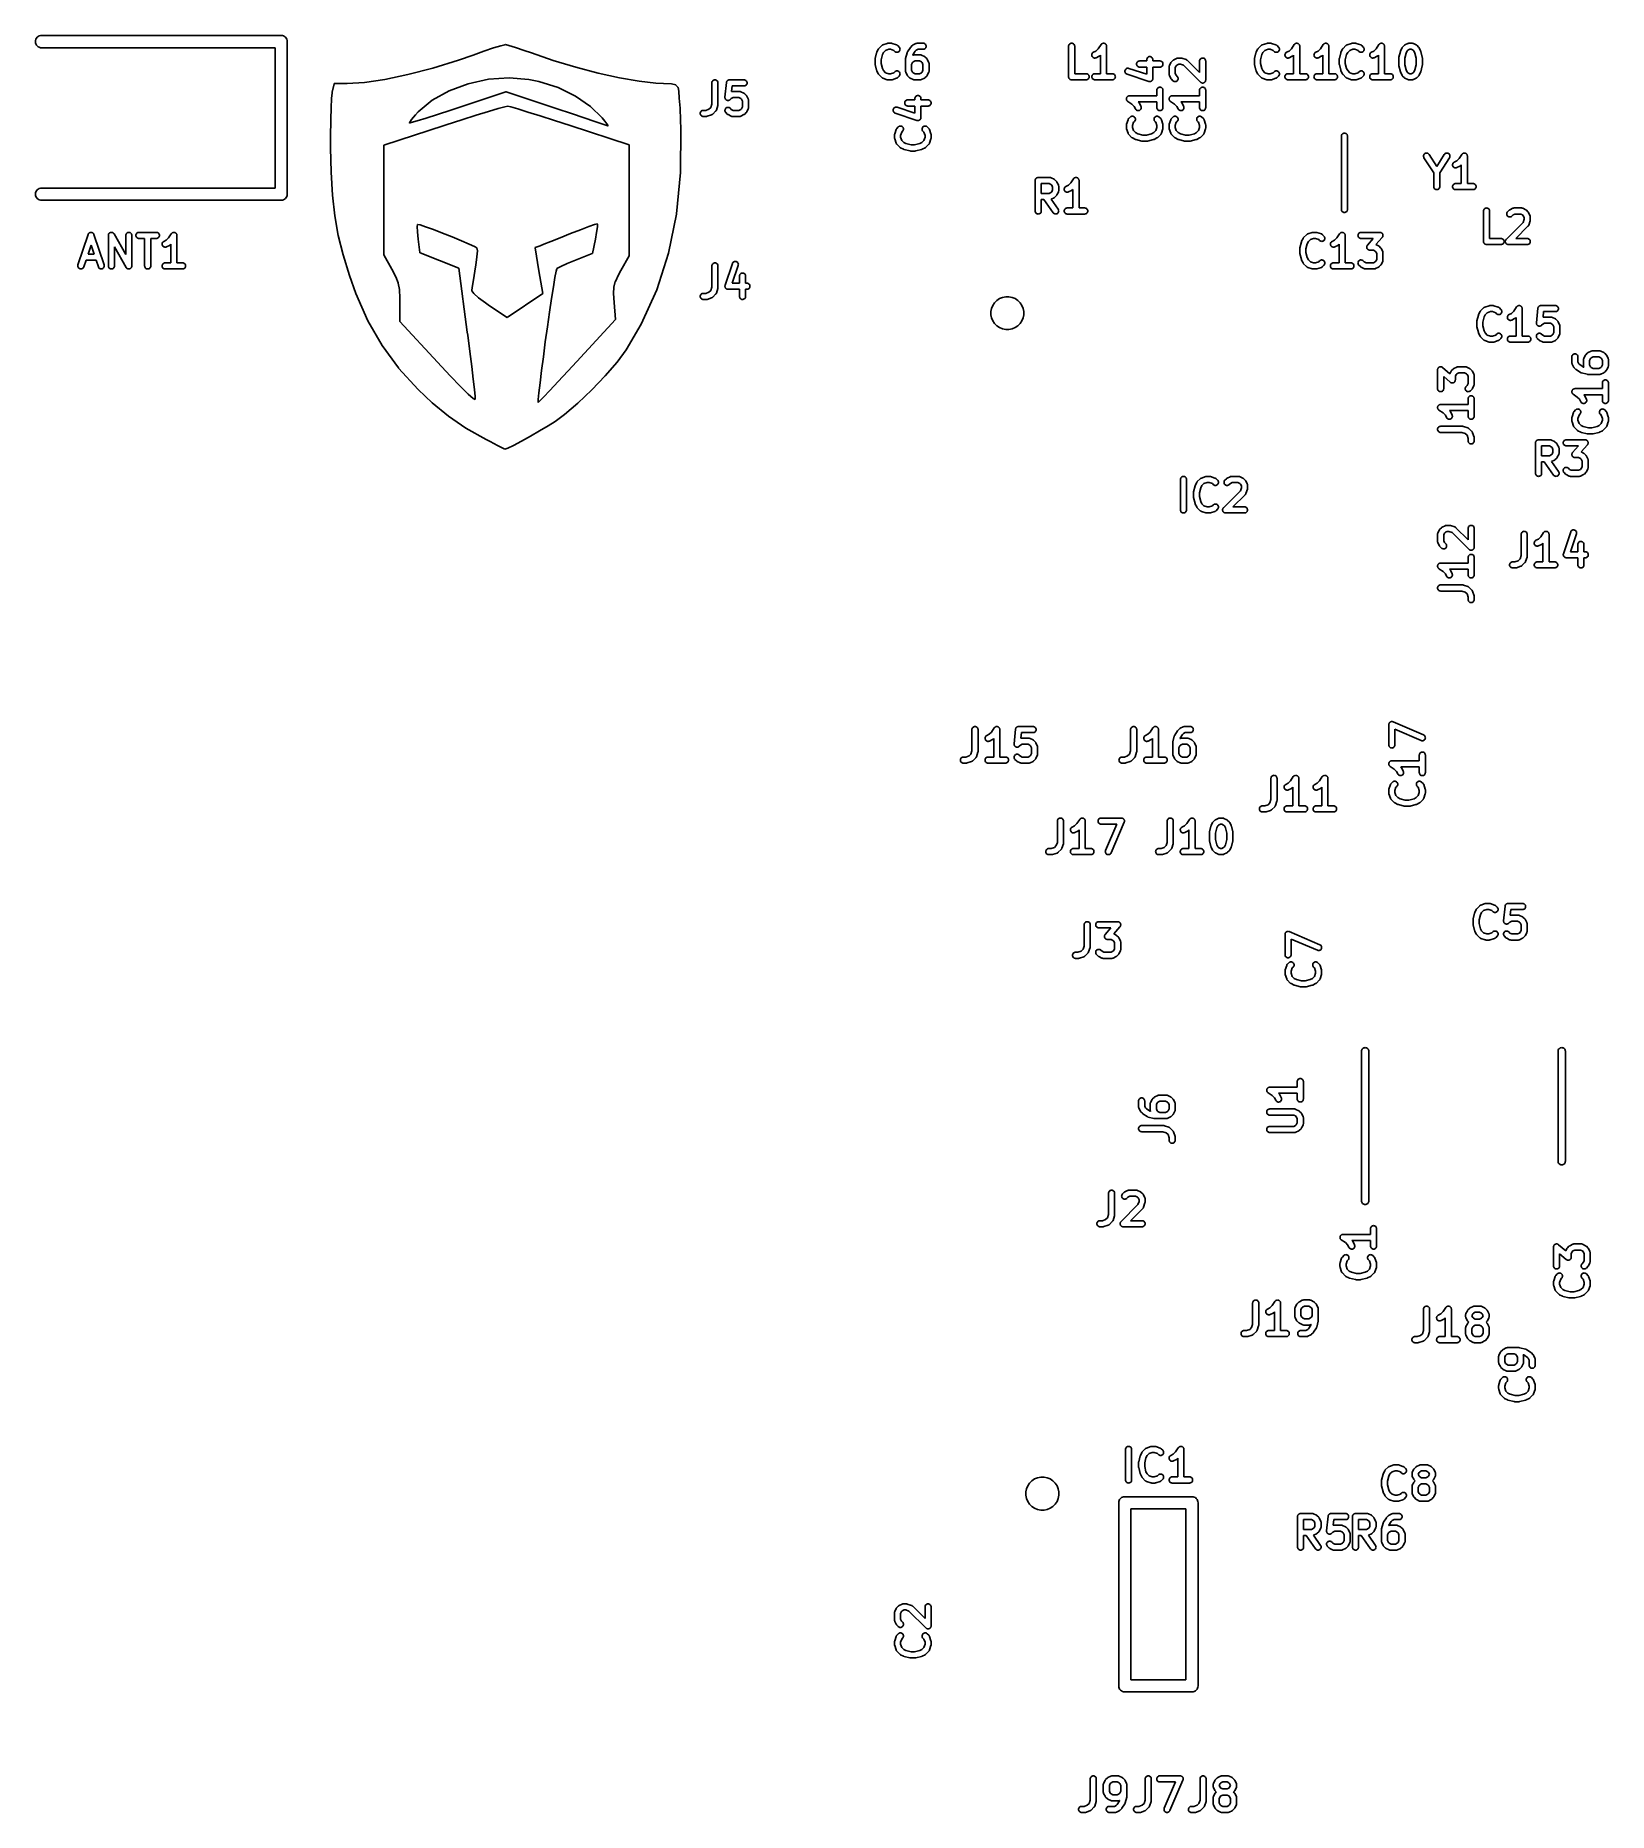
# Model space of a CAD drawing. Extents: x 169.2 to 195, y -135.1 to -106.
import ezdxf

# ---------------------------------------------------------------- set-up
doc = ezdxf.new("R2010")
doc.units = 0
doc.layers.add('BLACK', color=7, linetype='CONTINUOUS')

msp = doc.modelspace()

# ---------------------------------------------------------------- linework, layer by layer
at = {"layer": 'BLACK', "linetype": 'CONTINUOUS'}
for p, q in [((169.201, -106.03), (169.207, -106.012)), ((169.207, -106.012), (169.216, -105.994)), ((169.216, -105.994), (169.229, -105.979)), ((169.229, -105.979), (169.244, -105.966)), ((169.244, -105.966), (169.262, -105.957)), ((169.262, -105.957), (169.28, -105.951)), ((169.28, -105.951), (169.295, -105.95)), ((169.295, -105.95), (173.22, -105.95)), ((173.22, -105.95), (173.225, -105.95)), ((173.225, -105.95), (173.23, -105.95)), ((173.23, -105.95), (173.245, -105.951)), ((173.245, -105.951), (173.263, -105.957)), ((173.263, -105.957), (173.281, -105.966)), ((173.281, -105.966), (173.296, -105.979)), ((173.296, -105.979), (173.309, -105.994)), ((173.309, -105.994), (173.318, -106.012)), ((173.318, -106.012), (173.324, -106.03)), ((169.2, -106.05), (169.201, -106.03)), ((169.201, -106.07), (169.2, -106.05)), ((169.207, -106.088), (169.201, -106.07)), ((169.216, -106.106), (169.207, -106.088)), ((169.229, -106.121), (169.216, -106.106)), ((169.244, -106.134), (169.229, -106.121)), ((169.262, -106.143), (169.244, -106.134)), ((169.28, -106.149), (169.262, -106.143)), ((169.295, -106.15), (169.28, -106.149)), ((173.125, -106.15), (169.295, -106.15)), ((173.125, -108.45), (173.125, -106.15)), ((173.324, -106.03), (173.325, -106.05)), ((173.325, -106.05), (173.325, -106.055)), ((173.325, -106.055), (173.325, -108.545)), ((176.131, -106.352), (176.371, -106.269)), ((176.371, -106.269), (176.549, -106.207)), ((176.371, -106.269), (176.371, -106.269)), ((176.549, -106.207), (176.705, -106.154)), ((176.549, -106.207), (176.549, -106.207)), ((176.549, -106.207), (176.549, -106.207)), ((176.705, -106.154), (176.824, -106.117)), ((176.705, -106.154), (176.705, -106.154)), ((176.705, -106.154), (176.705, -106.154)), ((176.705, -106.154), (176.705, -106.154)), ((176.824, -106.117), (176.892, -106.1)), ((176.824, -106.117), (176.824, -106.117)), ((176.824, -106.117), (176.824, -106.117)), ((176.824, -106.117), (176.824, -106.117)), ((176.892, -106.1), (176.892, -106.1)), ((176.892, -106.1), (176.892, -106.1)), ((176.892, -106.1), (176.893, -106.1)), ((176.893, -106.1), (176.899, -106.099)), ((176.899, -106.099), (176.9, -106.099)), ((176.9, -106.099), (176.9, -106.099)), ((176.9, -106.099), (176.9, -106.099)), ((176.9, -106.099), (176.9, -106.099)), ((176.9, -106.099), (176.901, -106.099)), ((176.901, -106.099), (176.901, -106.099)), ((176.901, -106.099), (176.901, -106.099)), ((176.901, -106.099), (176.957, -106.111)), ((176.957, -106.111), (176.957, -106.111)), ((176.957, -106.111), (176.957, -106.111)), ((176.957, -106.111), (176.958, -106.111)), ((176.958, -106.111), (177.066, -106.144)), ((177.066, -106.144), (177.066, -106.144)), ((177.066, -106.144), (177.066, -106.144)), ((177.066, -106.144), (177.066, -106.144)), ((177.066, -106.144), (177.209, -106.193)), ((177.209, -106.193), (177.209, -106.193)), ((177.209, -106.193), (177.209, -106.193)), ((177.209, -106.193), (177.209, -106.193)), ((177.209, -106.193), (177.327, -106.235)), ((177.327, -106.235), (177.685, -106.359)), ((182.959, -106.328), (182.982, -106.233)), ((182.982, -106.233), (182.983, -106.232)), ((182.983, -106.232), (182.984, -106.228)), ((182.983, -106.232), (182.983, -106.232)), ((182.983, -106.232), (182.983, -106.232)), ((182.984, -106.228), (182.986, -106.223)), ((182.986, -106.223), (183.01, -106.175)), ((182.986, -106.223), (182.986, -106.223)), ((182.986, -106.223), (182.986, -106.223)), ((183.01, -106.175), (183.012, -106.172)), ((183.01, -106.175), (183.01, -106.175)), ((183.012, -106.172), (183.013, -106.17)), ((183.013, -106.17), (183.015, -106.168)), ((183.015, -106.168), (183.016, -106.166)), ((183.016, -106.166), (183.018, -106.164)), ((183.018, -106.164), (183.019, -106.162)), ((183.019, -106.162), (183.067, -106.115)), ((183.078, -106.263), (183.057, -106.347)), ((183.067, -106.115), (183.068, -106.114)), ((183.068, -106.114), (183.069, -106.113)), ((183.069, -106.113), (183.07, -106.112)), ((183.07, -106.112), (183.072, -106.11)), ((183.072, -106.11), (183.075, -106.108)), ((183.075, -106.108), (183.076, -106.107)), ((183.076, -106.107), (183.078, -106.107)), ((183.078, -106.107), (183.081, -106.105)), ((183.096, -106.227), (183.078, -106.263)), ((183.081, -106.105), (183.084, -106.104)), ((183.084, -106.104), (183.085, -106.103)), ((183.085, -106.103), (183.087, -106.103)), ((183.087, -106.103), (183.158, -106.079)), ((183.129, -106.194), (183.096, -106.227)), ((183.182, -106.176), (183.129, -106.194)), ((183.158, -106.079), (183.159, -106.079)), ((183.159, -106.079), (183.161, -106.078)), ((183.161, -106.078), (183.164, -106.077)), ((183.164, -106.077), (183.166, -106.077)), ((183.166, -106.077), (183.168, -106.077)), ((183.168, -106.077), (183.171, -106.076)), ((183.171, -106.076), (183.174, -106.076)), ((183.174, -106.076), (183.221, -106.076)), ((183.213, -106.176), (183.182, -106.176)), ((183.266, -106.194), (183.213, -106.176)), ((183.221, -106.076), (183.222, -106.076)), ((183.222, -106.076), (183.225, -106.077)), ((183.225, -106.077), (183.228, -106.077)), ((183.228, -106.077), (183.23, -106.077)), ((183.23, -106.077), (183.232, -106.077)), ((183.232, -106.077), (183.234, -106.078)), ((183.234, -106.078), (183.237, -106.079)), ((183.237, -106.079), (183.309, -106.103)), ((183.281, -106.209), (183.266, -106.194)), ((183.289, -106.215), (183.281, -106.209)), ((183.297, -106.22), (183.289, -106.215)), ((183.307, -106.223), (183.297, -106.22)), ((183.316, -106.224), (183.307, -106.223)), ((183.309, -106.103), (183.309, -106.103)), ((183.309, -106.103), (183.311, -106.103)), ((183.311, -106.103), (183.312, -106.104)), ((183.312, -106.104), (183.315, -106.105)), ((183.315, -106.105), (183.318, -106.107)), ((183.326, -106.223), (183.316, -106.224)), ((183.318, -106.107), (183.319, -106.108)), ((183.319, -106.108), (183.321, -106.108)), ((183.321, -106.108), (183.323, -106.111)), ((183.323, -106.111), (183.326, -106.113)), ((183.326, -106.113), (183.327, -106.114)), ((183.336, -106.22), (183.326, -106.223)), ((183.327, -106.114), (183.328, -106.115)), ((183.328, -106.115), (183.352, -106.138)), ((183.344, -106.216), (183.336, -106.22)), ((183.352, -106.209), (183.344, -106.216)), ((183.352, -106.138), (183.353, -106.139)), ((183.358, -106.202), (183.352, -106.209)), ((183.353, -106.139), (183.359, -106.147)), ((183.363, -106.193), (183.358, -106.202)), ((183.359, -106.147), (183.363, -106.155)), ((183.363, -106.155), (183.366, -106.165)), ((183.366, -106.184), (183.363, -106.193)), ((183.366, -106.165), (183.367, -106.174)), ((183.367, -106.174), (183.366, -106.184)), ((183.459, -106.328), (183.482, -106.233)), ((183.482, -106.233), (183.483, -106.232)), ((183.483, -106.232), (183.484, -106.229)), ((183.484, -106.229), (183.485, -106.226)), ((183.485, -106.225), (183.486, -106.223)), ((183.485, -106.226), (183.485, -106.225)), ((183.486, -106.223), (183.488, -106.22)), ((183.488, -106.22), (183.489, -106.218)), ((183.489, -106.218), (183.537, -106.146)), ((183.537, -106.145), (183.54, -106.142)), ((183.537, -106.146), (183.537, -106.145)), ((183.537, -106.146), (183.537, -106.146)), ((183.537, -106.146), (183.537, -106.146)), ((183.537, -106.146), (183.537, -106.146)), ((183.54, -106.142), (183.543, -106.138)), ((183.543, -106.138), (183.567, -106.115)), ((183.567, -106.115), (183.568, -106.114)), ((183.568, -106.114), (183.57, -106.112)), ((183.57, -106.112), (183.572, -106.11)), ((183.572, -106.11), (183.574, -106.109)), ((183.574, -106.109), (183.575, -106.108)), ((183.575, -106.108), (183.578, -106.107)), ((183.577, -106.266), (183.575, -106.274)), ((183.575, -106.274), (183.58, -106.272)), ((183.617, -106.206), (183.577, -106.266)), ((183.578, -106.107), (183.58, -106.105)), ((183.58, -106.105), (183.628, -106.081)), ((183.58, -106.272), (183.581, -106.272)), ((183.581, -106.272), (183.582, -106.271)), ((183.582, -106.271), (183.583, -106.27)), ((183.583, -106.27), (183.587, -106.269)), ((183.587, -106.269), (183.59, -106.268)), ((183.59, -106.268), (183.591, -106.268)), ((183.591, -106.268), (183.593, -106.268)), ((183.593, -106.268), (183.596, -106.267)), ((183.596, -106.267), (183.599, -106.267)), ((183.599, -106.267), (183.601, -106.267)), ((183.601, -106.267), (183.602, -106.267)), ((183.602, -106.267), (183.698, -106.267)), ((183.632, -106.191), (183.617, -106.206)), ((183.628, -106.081), (183.628, -106.081)), ((183.628, -106.081), (183.63, -106.081)), ((183.63, -106.081), (183.631, -106.08)), ((183.631, -106.08), (183.634, -106.079)), ((183.662, -106.176), (183.632, -106.191)), ((183.634, -106.079), (183.637, -106.078)), ((183.637, -106.078), (183.639, -106.078)), ((183.639, -106.078), (183.64, -106.077)), ((183.64, -106.077), (183.644, -106.077)), ((183.644, -106.077), (183.647, -106.076)), ((183.647, -106.076), (183.649, -106.076)), ((183.649, -106.076), (183.65, -106.076)), ((183.65, -106.076), (183.745, -106.076)), ((183.745, -106.176), (183.662, -106.176)), ((183.698, -106.267), (183.698, -106.267)), ((183.698, -106.267), (183.7, -106.267)), ((183.7, -106.267), (183.701, -106.267)), ((183.701, -106.267), (183.705, -106.267)), ((183.705, -106.267), (183.708, -106.268)), ((183.708, -106.268), (183.709, -106.268)), ((183.709, -106.268), (183.711, -106.268)), ((183.711, -106.268), (183.714, -106.27)), ((183.714, -106.27), (183.717, -106.271)), ((183.717, -106.271), (183.719, -106.271)), ((183.719, -106.271), (183.72, -106.272)), ((183.72, -106.272), (183.768, -106.296)), ((183.745, -106.076), (183.746, -106.076)), ((183.755, -106.175), (183.745, -106.176)), ((183.746, -106.076), (183.756, -106.077)), ((183.764, -106.172), (183.755, -106.175)), ((183.756, -106.077), (183.765, -106.08)), ((183.773, -106.168), (183.764, -106.172)), ((183.765, -106.08), (183.773, -106.085)), ((183.768, -106.296), (183.768, -106.296)), ((183.768, -106.296), (183.771, -106.298)), ((183.771, -106.298), (183.773, -106.299)), ((183.773, -106.085), (183.781, -106.091)), ((183.78, -106.162), (183.773, -106.168)), ((183.773, -106.299), (183.775, -106.3)), ((183.775, -106.3), (183.776, -106.301)), ((183.776, -106.301), (183.778, -106.303)), ((183.778, -106.303), (183.781, -106.305)), ((183.787, -106.154), (183.78, -106.162)), ((183.781, -106.091), (183.787, -106.099)), ((183.781, -106.305), (183.804, -106.329)), ((183.787, -106.099), (183.792, -106.107)), ((183.791, -106.146), (183.787, -106.154)), ((183.794, -106.136), (183.791, -106.146)), ((183.792, -106.107), (183.794, -106.117)), ((183.794, -106.117), (183.795, -106.127)), ((183.795, -106.127), (183.794, -106.136)), ((186.129, -106.125), (186.13, -106.116)), ((186.129, -106.126), (186.129, -106.125)), ((186.129, -106.626), (186.129, -106.126)), ((186.13, -106.116), (186.133, -106.106)), ((186.133, -106.106), (186.137, -106.098)), ((186.137, -106.098), (186.144, -106.09)), ((186.144, -106.09), (186.151, -106.084)), ((186.151, -106.084), (186.16, -106.08)), ((186.16, -106.08), (186.169, -106.077)), ((186.169, -106.077), (186.179, -106.076)), ((186.179, -106.076), (186.189, -106.077)), ((186.189, -106.077), (186.198, -106.08)), ((186.198, -106.08), (186.207, -106.085)), ((186.207, -106.085), (186.214, -106.091)), ((186.214, -106.091), (186.22, -106.099)), ((186.22, -106.099), (186.225, -106.107)), ((186.225, -106.107), (186.228, -106.116)), ((186.228, -106.116), (186.229, -106.126)), ((186.229, -106.126), (186.229, -106.576)), ((186.51, -106.263), (186.512, -106.253)), ((186.51, -106.272), (186.51, -106.263)), ((186.511, -106.282), (186.51, -106.272)), ((186.515, -106.291), (186.511, -106.282)), ((186.512, -106.253), (186.516, -106.244)), ((186.52, -106.299), (186.515, -106.291)), ((186.516, -106.244), (186.522, -106.236)), ((186.526, -106.307), (186.52, -106.299)), ((186.522, -106.236), (186.529, -106.23)), ((186.534, -106.312), (186.526, -106.307)), ((186.529, -106.23), (186.537, -106.224)), ((186.537, -106.224), (186.578, -106.204)), ((186.578, -106.204), (186.616, -106.166)), ((186.63, -106.29), (186.582, -106.314)), ((186.616, -106.166), (186.661, -106.098)), ((186.632, -106.288), (186.63, -106.29)), ((186.634, -106.287), (186.632, -106.288)), ((186.636, -106.286), (186.634, -106.287)), ((186.638, -106.285), (186.636, -106.286)), ((186.64, -106.283), (186.638, -106.285)), ((186.642, -106.281), (186.64, -106.283)), ((186.652, -106.271), (186.642, -106.281)), ((186.642, -106.281), (186.642, -106.281)), ((186.652, -106.576), (186.652, -106.271)), ((186.661, -106.098), (186.664, -106.094)), ((186.661, -106.098), (186.661, -106.098)), ((186.661, -106.098), (186.661, -106.098)), ((186.661, -106.098), (186.661, -106.098)), ((186.661, -106.098), (186.661, -106.098)), ((186.664, -106.094), (186.667, -106.09)), ((186.667, -106.09), (186.671, -106.087)), ((186.667, -106.09), (186.667, -106.09)), ((186.667, -106.09), (186.667, -106.09)), ((186.671, -106.087), (186.675, -106.084)), ((186.675, -106.084), (186.68, -106.082)), ((186.675, -106.084), (186.675, -106.084)), ((186.675, -106.084), (186.675, -106.084)), ((186.68, -106.082), (186.684, -106.08)), ((186.684, -106.08), (186.689, -106.078)), ((186.684, -106.08), (186.684, -106.08)), ((186.684, -106.08), (186.684, -106.08)), ((186.689, -106.078), (186.693, -106.077)), ((186.693, -106.077), (186.693, -106.077)), ((186.693, -106.077), (186.693, -106.077)), ((186.693, -106.077), (186.698, -106.077)), ((186.698, -106.077), (186.703, -106.076)), ((186.703, -106.076), (186.703, -106.076)), ((186.703, -106.076), (186.707, -106.077)), ((186.703, -106.076), (186.703, -106.076)), ((186.707, -106.077), (186.712, -106.077)), ((186.712, -106.077), (186.712, -106.077)), ((186.712, -106.077), (186.713, -106.077)), ((186.713, -106.077), (186.717, -106.079)), ((186.717, -106.079), (186.722, -106.08)), ((186.722, -106.08), (186.722, -106.08)), ((186.722, -106.08), (186.722, -106.08)), ((186.722, -106.08), (186.726, -106.082)), ((186.726, -106.082), (186.73, -106.085)), ((186.73, -106.085), (186.73, -106.085)), ((186.73, -106.085), (186.73, -106.085)), ((186.73, -106.085), (186.734, -106.088)), ((186.734, -106.088), (186.738, -106.091)), ((186.738, -106.091), (186.738, -106.091)), ((186.738, -106.091), (186.738, -106.091)), ((186.738, -106.091), (186.741, -106.095)), ((186.741, -106.095), (186.744, -106.099)), ((186.744, -106.099), (186.744, -106.099)), ((186.744, -106.099), (186.744, -106.099)), ((186.744, -106.099), (186.747, -106.103)), ((186.747, -106.103), (186.749, -106.107)), ((186.749, -106.107), (186.749, -106.107)), ((186.749, -106.107), (186.749, -106.107)), ((186.749, -106.107), (186.75, -106.112)), ((186.75, -106.112), (186.751, -106.116)), ((186.751, -106.116), (186.751, -106.117)), ((186.751, -106.117), (186.751, -106.117)), ((186.751, -106.117), (186.752, -106.121)), ((186.752, -106.121), (186.752, -106.126)), ((186.752, -106.126), (186.752, -106.576)), ((187.425, -106.31), (187.432, -106.303)), ((187.432, -106.303), (187.441, -106.299)), ((187.441, -106.299), (187.45, -106.296)), ((187.45, -106.296), (187.46, -106.295)), ((187.46, -106.295), (187.47, -106.296)), ((187.47, -106.296), (187.479, -106.299)), ((187.479, -106.299), (187.487, -106.304)), ((187.487, -106.304), (187.495, -106.31)), ((189.176, -106.328), (189.199, -106.233)), ((189.199, -106.233), (189.2, -106.232)), ((189.2, -106.232), (189.201, -106.228)), ((189.2, -106.232), (189.2, -106.232)), ((189.2, -106.232), (189.2, -106.232)), ((189.201, -106.228), (189.203, -106.223)), ((189.203, -106.223), (189.227, -106.175)), ((189.203, -106.223), (189.203, -106.223)), ((189.203, -106.223), (189.203, -106.223)), ((189.227, -106.175), (189.229, -106.172)), ((189.227, -106.175), (189.227, -106.175)), ((189.229, -106.172), (189.23, -106.17)), ((189.23, -106.17), (189.231, -106.168)), ((189.231, -106.168), (189.233, -106.166)), ((189.233, -106.166), (189.235, -106.164)), ((189.235, -106.164), (189.236, -106.162)), ((189.236, -106.162), (189.284, -106.115)), ((189.295, -106.263), (189.274, -106.347)), ((189.284, -106.114), (189.286, -106.113)), ((189.284, -106.115), (189.284, -106.114)), ((189.286, -106.113), (189.287, -106.112)), ((189.287, -106.112), (189.289, -106.11)), ((189.289, -106.11), (189.292, -106.108)), ((189.292, -106.108), (189.293, -106.107)), ((189.293, -106.107), (189.295, -106.107)), ((189.295, -106.107), (189.298, -106.105)), ((189.313, -106.227), (189.295, -106.263)), ((189.298, -106.105), (189.301, -106.104)), ((189.301, -106.104), (189.302, -106.103)), ((189.302, -106.103), (189.303, -106.103)), ((189.303, -106.103), (189.375, -106.079)), ((189.346, -106.194), (189.313, -106.227)), ((189.399, -106.176), (189.346, -106.194)), ((189.375, -106.079), (189.376, -106.079)), ((189.376, -106.079), (189.378, -106.078)), ((189.378, -106.078), (189.381, -106.077)), ((189.381, -106.077), (189.383, -106.077)), ((189.383, -106.077), (189.385, -106.077)), ((189.385, -106.077), (189.388, -106.076)), ((189.388, -106.076), (189.391, -106.076)), ((189.391, -106.076), (189.438, -106.076)), ((189.43, -106.176), (189.399, -106.176)), ((189.483, -106.194), (189.43, -106.176)), ((189.438, -106.076), (189.439, -106.076)), ((189.439, -106.076), (189.442, -106.077)), ((189.442, -106.077), (189.445, -106.077)), ((189.445, -106.077), (189.447, -106.077)), ((189.447, -106.077), (189.449, -106.077)), ((189.449, -106.077), (189.451, -106.078)), ((189.451, -106.078), (189.454, -106.079)), ((189.454, -106.079), (189.526, -106.103)), ((189.498, -106.209), (189.483, -106.194)), ((189.506, -106.215), (189.498, -106.209)), ((189.514, -106.22), (189.506, -106.215)), ((189.524, -106.223), (189.514, -106.22)), ((189.533, -106.224), (189.524, -106.223)), ((189.526, -106.103), (189.526, -106.103)), ((189.526, -106.103), (189.528, -106.103)), ((189.528, -106.103), (189.529, -106.104)), ((189.529, -106.104), (189.532, -106.105)), ((189.532, -106.105), (189.535, -106.107)), ((189.543, -106.223), (189.533, -106.224)), ((189.535, -106.107), (189.536, -106.108)), ((189.536, -106.108), (189.538, -106.108)), ((189.538, -106.108), (189.54, -106.111)), ((189.54, -106.111), (189.543, -106.113)), ((189.543, -106.113), (189.544, -106.114)), ((189.552, -106.22), (189.543, -106.223)), ((189.544, -106.114), (189.545, -106.115)), ((189.545, -106.115), (189.569, -106.138)), ((189.561, -106.216), (189.552, -106.22)), ((189.569, -106.209), (189.561, -106.216)), ((189.569, -106.138), (189.569, -106.139)), ((189.569, -106.139), (189.576, -106.147)), ((189.575, -106.202), (189.569, -106.209)), ((189.58, -106.193), (189.575, -106.202)), ((189.576, -106.147), (189.58, -106.155)), ((189.58, -106.155), (189.583, -106.165)), ((189.583, -106.184), (189.58, -106.193)), ((189.583, -106.165), (189.584, -106.174)), ((189.584, -106.174), (189.583, -106.184)), ((189.674, -106.263), (189.677, -106.253)), ((189.674, -106.272), (189.674, -106.263)), ((189.676, -106.282), (189.674, -106.272)), ((189.679, -106.291), (189.676, -106.282)), ((189.677, -106.253), (189.681, -106.244)), ((189.684, -106.299), (189.679, -106.291)), ((189.681, -106.244), (189.686, -106.236)), ((189.691, -106.307), (189.684, -106.299)), ((189.686, -106.236), (189.693, -106.23)), ((189.699, -106.312), (189.691, -106.307)), ((189.693, -106.23), (189.702, -106.224)), ((189.702, -106.224), (189.742, -106.204)), ((189.742, -106.204), (189.78, -106.166)), ((189.794, -106.29), (189.746, -106.314)), ((189.78, -106.166), (189.825, -106.098)), ((189.796, -106.288), (189.794, -106.29)), ((189.799, -106.287), (189.796, -106.288)), ((189.801, -106.286), (189.799, -106.287)), ((189.802, -106.285), (189.801, -106.286)), ((189.804, -106.283), (189.802, -106.285)), ((189.807, -106.281), (189.804, -106.283)), ((189.817, -106.271), (189.807, -106.281)), ((189.807, -106.281), (189.807, -106.281)), ((189.817, -106.576), (189.817, -106.271)), ((189.825, -106.098), (189.826, -106.098)), ((189.826, -106.098), (189.829, -106.094)), ((189.826, -106.098), (189.826, -106.098)), ((189.826, -106.098), (189.826, -106.098)), ((189.826, -106.098), (189.826, -106.098)), ((189.829, -106.094), (189.832, -106.09)), ((189.832, -106.09), (189.836, -106.087)), ((189.832, -106.09), (189.832, -106.09)), ((189.832, -106.09), (189.832, -106.09)), ((189.836, -106.087), (189.84, -106.084)), ((189.84, -106.084), (189.844, -106.082)), ((189.84, -106.084), (189.84, -106.084)), ((189.84, -106.084), (189.84, -106.084)), ((189.844, -106.082), (189.848, -106.08)), ((189.848, -106.08), (189.853, -106.078)), ((189.848, -106.08), (189.848, -106.08)), ((189.848, -106.08), (189.848, -106.08)), ((189.853, -106.078), (189.858, -106.077)), ((189.858, -106.077), (189.858, -106.077)), ((189.858, -106.077), (189.858, -106.077)), ((189.858, -106.077), (189.862, -106.077)), ((189.862, -106.077), (189.867, -106.076)), ((189.867, -106.076), (189.867, -106.076)), ((189.867, -106.076), (189.872, -106.077)), ((189.867, -106.076), (189.867, -106.076)), ((189.872, -106.077), (189.877, -106.077)), ((189.877, -106.077), (189.877, -106.077)), ((189.877, -106.077), (189.877, -106.077)), ((189.877, -106.077), (189.882, -106.079)), ((189.882, -106.079), (189.886, -106.08)), ((189.886, -106.08), (189.886, -106.08)), ((189.886, -106.08), (189.886, -106.08)), ((189.886, -106.08), (189.891, -106.082)), ((189.891, -106.082), (189.895, -106.085)), ((189.895, -106.085), (189.895, -106.085)), ((189.895, -106.085), (189.895, -106.085)), ((189.895, -106.085), (189.899, -106.088)), ((189.899, -106.088), (189.902, -106.091)), ((189.902, -106.091), (189.902, -106.091)), ((189.902, -106.091), (189.902, -106.091)), ((189.902, -106.091), (189.905, -106.095)), ((189.905, -106.095), (189.909, -106.099)), ((189.909, -106.099), (189.909, -106.099)), ((189.909, -106.099), (189.909, -106.099)), ((189.909, -106.099), (189.911, -106.103)), ((189.911, -106.103), (189.913, -106.107)), ((189.913, -106.107), (189.913, -106.107)), ((189.913, -106.107), (189.913, -106.107)), ((189.913, -106.107), (189.915, -106.112)), ((189.915, -106.112), (189.916, -106.116)), ((189.916, -106.116), (189.916, -106.117)), ((189.916, -106.117), (189.916, -106.117)), ((189.916, -106.117), (189.916, -106.121)), ((189.916, -106.121), (189.917, -106.126)), ((189.917, -106.126), (189.917, -106.576)), ((190.15, -106.272), (190.151, -106.263)), ((190.152, -106.282), (190.15, -106.272)), ((190.151, -106.263), (190.153, -106.253)), ((190.155, -106.291), (190.152, -106.282)), ((190.153, -106.253), (190.157, -106.244)), ((190.16, -106.299), (190.155, -106.291)), ((190.157, -106.244), (190.163, -106.236)), ((190.167, -106.307), (190.16, -106.299)), ((190.163, -106.236), (190.17, -106.23)), ((190.175, -106.312), (190.167, -106.307)), ((190.17, -106.23), (190.178, -106.224)), ((190.178, -106.224), (190.218, -106.204)), ((190.218, -106.204), (190.257, -106.166)), ((190.27, -106.29), (190.223, -106.314)), ((190.257, -106.166), (190.301, -106.098)), ((190.273, -106.288), (190.27, -106.29)), ((190.275, -106.287), (190.273, -106.288)), ((190.277, -106.286), (190.275, -106.287)), ((190.278, -106.285), (190.277, -106.286)), ((190.281, -106.283), (190.278, -106.285)), ((190.283, -106.281), (190.281, -106.283)), ((190.293, -106.271), (190.283, -106.281)), ((190.283, -106.281), (190.283, -106.281)), ((190.293, -106.576), (190.293, -106.271)), ((190.301, -106.098), (190.302, -106.098)), ((190.302, -106.098), (190.305, -106.094)), ((190.302, -106.098), (190.302, -106.098)), ((190.302, -106.098), (190.302, -106.098)), ((190.302, -106.098), (190.302, -106.098)), ((190.305, -106.094), (190.308, -106.09)), ((190.308, -106.09), (190.312, -106.087)), ((190.308, -106.09), (190.308, -106.09)), ((190.308, -106.09), (190.308, -106.09)), ((190.312, -106.087), (190.316, -106.084)), ((190.316, -106.084), (190.32, -106.082)), ((190.316, -106.084), (190.316, -106.084)), ((190.316, -106.084), (190.316, -106.084)), ((190.32, -106.082), (190.324, -106.08)), ((190.324, -106.08), (190.329, -106.078)), ((190.324, -106.08), (190.324, -106.08)), ((190.324, -106.08), (190.324, -106.08)), ((190.329, -106.078), (190.334, -106.077)), ((190.334, -106.077), (190.334, -106.077)), ((190.334, -106.077), (190.334, -106.077)), ((190.334, -106.077), (190.339, -106.077)), ((190.339, -106.077), (190.343, -106.076)), ((190.343, -106.076), (190.344, -106.076)), ((190.343, -106.076), (190.343, -106.076)), ((190.344, -106.076), (190.348, -106.077)), ((190.348, -106.077), (190.353, -106.077)), ((190.353, -106.077), (190.353, -106.077)), ((190.353, -106.077), (190.353, -106.077)), ((190.353, -106.077), (190.358, -106.079)), ((190.358, -106.079), (190.362, -106.08)), ((190.362, -106.08), (190.363, -106.08)), ((190.363, -106.08), (190.363, -106.08)), ((190.363, -106.08), (190.367, -106.082)), ((190.367, -106.082), (190.371, -106.085)), ((190.371, -106.085), (190.371, -106.085)), ((190.371, -106.085), (190.371, -106.085)), ((190.371, -106.085), (190.375, -106.088)), ((190.375, -106.088), (190.379, -106.091)), ((190.379, -106.091), (190.379, -106.091)), ((190.379, -106.091), (190.379, -106.091)), ((190.379, -106.091), (190.382, -106.095)), ((190.382, -106.095), (190.385, -106.099)), ((190.385, -106.099), (190.385, -106.099)), ((190.385, -106.099), (190.385, -106.099)), ((190.385, -106.099), (190.387, -106.103)), ((190.387, -106.103), (190.389, -106.107)), ((190.389, -106.107), (190.389, -106.107)), ((190.389, -106.107), (190.389, -106.107)), ((190.389, -106.107), (190.391, -106.112)), ((190.391, -106.112), (190.392, -106.116)), ((190.392, -106.116), (190.392, -106.117)), ((190.392, -106.117), (190.392, -106.117)), ((190.392, -106.117), (190.393, -106.121)), ((190.393, -106.121), (190.393, -106.126)), ((190.393, -106.126), (190.393, -106.576)), ((190.566, -106.328), (190.589, -106.233)), ((190.589, -106.233), (190.59, -106.232)), ((190.59, -106.232), (190.591, -106.228)), ((190.59, -106.232), (190.59, -106.232)), ((190.59, -106.232), (190.59, -106.232)), ((190.591, -106.228), (190.593, -106.223)), ((190.593, -106.223), (190.617, -106.175)), ((190.593, -106.223), (190.593, -106.223)), ((190.593, -106.223), (190.593, -106.223)), ((190.617, -106.175), (190.619, -106.172)), ((190.617, -106.175), (190.617, -106.175)), ((190.619, -106.172), (190.62, -106.17)), ((190.62, -106.17), (190.621, -106.168)), ((190.621, -106.168), (190.623, -106.166)), ((190.623, -106.166), (190.625, -106.164)), ((190.625, -106.164), (190.626, -106.162)), ((190.626, -106.162), (190.674, -106.115)), ((190.685, -106.263), (190.664, -106.347)), ((190.674, -106.114), (190.676, -106.113)), ((190.674, -106.115), (190.674, -106.114)), ((190.676, -106.113), (190.677, -106.112)), ((190.677, -106.112), (190.679, -106.11)), ((190.679, -106.11), (190.682, -106.108)), ((190.682, -106.108), (190.683, -106.107)), ((190.683, -106.107), (190.685, -106.107)), ((190.685, -106.107), (190.688, -106.105)), ((190.703, -106.227), (190.685, -106.263)), ((190.688, -106.105), (190.691, -106.104)), ((190.691, -106.104), (190.692, -106.103)), ((190.692, -106.103), (190.693, -106.103)), ((190.693, -106.103), (190.765, -106.079)), ((190.736, -106.194), (190.703, -106.227)), ((190.789, -106.176), (190.736, -106.194)), ((190.765, -106.079), (190.766, -106.079)), ((190.766, -106.079), (190.768, -106.078)), ((190.768, -106.078), (190.771, -106.077)), ((190.771, -106.077), (190.773, -106.077)), ((190.773, -106.077), (190.775, -106.077)), ((190.775, -106.077), (190.778, -106.076)), ((190.778, -106.076), (190.781, -106.076)), ((190.781, -106.076), (190.828, -106.076)), ((190.82, -106.176), (190.789, -106.176)), ((190.873, -106.194), (190.82, -106.176)), ((190.828, -106.076), (190.829, -106.076)), ((190.829, -106.076), (190.832, -106.077)), ((190.832, -106.077), (190.835, -106.077)), ((190.835, -106.077), (190.837, -106.077)), ((190.837, -106.077), (190.839, -106.077)), ((190.839, -106.077), (190.841, -106.078)), ((190.841, -106.078), (190.844, -106.079)), ((190.844, -106.079), (190.916, -106.103)), ((190.888, -106.209), (190.873, -106.194)), ((190.896, -106.215), (190.888, -106.209)), ((190.904, -106.22), (190.896, -106.215)), ((190.914, -106.223), (190.904, -106.22)), ((190.923, -106.224), (190.914, -106.223)), ((190.916, -106.103), (190.916, -106.103)), ((190.916, -106.103), (190.918, -106.103)), ((190.918, -106.103), (190.919, -106.104)), ((190.919, -106.104), (190.922, -106.105)), ((190.922, -106.105), (190.925, -106.107)), ((190.933, -106.223), (190.923, -106.224)), ((190.925, -106.107), (190.926, -106.108)), ((190.926, -106.108), (190.928, -106.108)), ((190.928, -106.108), (190.93, -106.111)), ((190.93, -106.111), (190.933, -106.113)), ((190.933, -106.113), (190.934, -106.114)), ((190.942, -106.22), (190.933, -106.223)), ((190.934, -106.114), (190.935, -106.115)), ((190.935, -106.115), (190.959, -106.138)), ((190.951, -106.216), (190.942, -106.22)), ((190.959, -106.209), (190.951, -106.216)), ((190.959, -106.138), (190.959, -106.139)), ((190.959, -106.139), (190.966, -106.147)), ((190.965, -106.202), (190.959, -106.209)), ((190.97, -106.193), (190.965, -106.202)), ((190.966, -106.147), (190.97, -106.155)), ((190.97, -106.155), (190.973, -106.165)), ((190.973, -106.184), (190.97, -106.193)), ((190.973, -106.165), (190.974, -106.174)), ((190.974, -106.174), (190.973, -106.184)), ((191.064, -106.263), (191.067, -106.253)), ((191.064, -106.272), (191.064, -106.263)), ((191.066, -106.282), (191.064, -106.272)), ((191.069, -106.291), (191.066, -106.282)), ((191.067, -106.253), (191.071, -106.244)), ((191.074, -106.299), (191.069, -106.291)), ((191.071, -106.244), (191.076, -106.236)), ((191.081, -106.307), (191.074, -106.299)), ((191.076, -106.236), (191.083, -106.23)), ((191.089, -106.312), (191.081, -106.307)), ((191.083, -106.23), (191.092, -106.224)), ((191.092, -106.224), (191.132, -106.204)), ((191.132, -106.204), (191.17, -106.166)), ((191.184, -106.29), (191.136, -106.314)), ((191.17, -106.166), (191.215, -106.098)), ((191.186, -106.288), (191.184, -106.29)), ((191.189, -106.287), (191.186, -106.288)), ((191.191, -106.286), (191.189, -106.287)), ((191.192, -106.285), (191.191, -106.286)), ((191.194, -106.283), (191.192, -106.285)), ((191.197, -106.281), (191.194, -106.283)), ((191.207, -106.271), (191.197, -106.281)), ((191.197, -106.281), (191.197, -106.281)), ((191.207, -106.576), (191.207, -106.271)), ((191.215, -106.098), (191.216, -106.098)), ((191.216, -106.098), (191.219, -106.094)), ((191.216, -106.098), (191.216, -106.098)), ((191.216, -106.098), (191.216, -106.098)), ((191.216, -106.098), (191.216, -106.098)), ((191.219, -106.094), (191.222, -106.09)), ((191.222, -106.09), (191.226, -106.087)), ((191.222, -106.09), (191.222, -106.09)), ((191.222, -106.09), (191.222, -106.09)), ((191.226, -106.087), (191.23, -106.084)), ((191.23, -106.084), (191.234, -106.082)), ((191.23, -106.084), (191.23, -106.084)), ((191.23, -106.084), (191.23, -106.084)), ((191.234, -106.082), (191.238, -106.08)), ((191.238, -106.08), (191.243, -106.078)), ((191.238, -106.08), (191.238, -106.08)), ((191.238, -106.08), (191.238, -106.08)), ((191.243, -106.078), (191.248, -106.077)), ((191.248, -106.077), (191.248, -106.077)), ((191.248, -106.077), (191.248, -106.077)), ((191.248, -106.077), (191.252, -106.077)), ((191.252, -106.077), (191.257, -106.076)), ((191.257, -106.076), (191.257, -106.076)), ((191.257, -106.076), (191.262, -106.077)), ((191.257, -106.076), (191.257, -106.076)), ((191.262, -106.077), (191.267, -106.077)), ((191.267, -106.077), (191.267, -106.077)), ((191.267, -106.077), (191.267, -106.077)), ((191.267, -106.077), (191.272, -106.079)), ((191.272, -106.079), (191.276, -106.08)), ((191.276, -106.08), (191.276, -106.08)), ((191.276, -106.08), (191.276, -106.08)), ((191.276, -106.08), (191.281, -106.082)), ((191.281, -106.082), (191.285, -106.085)), ((191.285, -106.085), (191.285, -106.085)), ((191.285, -106.085), (191.285, -106.085)), ((191.285, -106.085), (191.289, -106.088)), ((191.289, -106.088), (191.292, -106.091)), ((191.292, -106.091), (191.292, -106.091)), ((191.292, -106.091), (191.292, -106.091)), ((191.292, -106.091), (191.295, -106.095)), ((191.295, -106.095), (191.299, -106.099)), ((191.299, -106.099), (191.299, -106.099)), ((191.299, -106.099), (191.299, -106.099)), ((191.299, -106.099), (191.301, -106.103)), ((191.301, -106.103), (191.303, -106.107)), ((191.303, -106.107), (191.303, -106.107)), ((191.303, -106.107), (191.303, -106.107)), ((191.303, -106.107), (191.305, -106.112)), ((191.305, -106.112), (191.306, -106.116)), ((191.306, -106.116), (191.306, -106.117)), ((191.306, -106.117), (191.306, -106.117)), ((191.306, -106.117), (191.306, -106.121)), ((191.306, -106.121), (191.307, -106.126)), ((191.307, -106.126), (191.307, -106.576)), ((191.541, -106.306), (191.542, -106.305)), ((191.541, -106.31), (191.541, -106.306)), ((191.542, -106.305), (191.566, -106.209)), ((191.542, -106.305), (191.542, -106.305)), ((191.566, -106.208), (191.568, -106.204)), ((191.566, -106.209), (191.566, -106.208)), ((191.566, -106.208), (191.566, -106.208)), ((191.566, -106.209), (191.566, -106.209)), ((191.568, -106.204), (191.569, -106.199)), ((191.569, -106.199), (191.593, -106.151)), ((191.569, -106.199), (191.569, -106.199)), ((191.569, -106.199), (191.569, -106.199)), ((191.593, -106.151), (191.595, -106.148)), ((191.593, -106.151), (191.593, -106.151)), ((191.595, -106.148), (191.596, -106.146)), ((191.596, -106.146), (191.598, -106.144)), ((191.598, -106.144), (191.599, -106.143)), ((191.599, -106.143), (191.601, -106.141)), ((191.601, -106.141), (191.603, -106.138)), ((191.603, -106.138), (191.626, -106.115)), ((191.626, -106.115), (191.627, -106.114)), ((191.627, -106.114), (191.629, -106.112)), ((191.629, -106.112), (191.631, -106.11)), ((191.631, -106.11), (191.633, -106.109)), ((191.633, -106.109), (191.634, -106.108)), ((191.634, -106.108), (191.637, -106.107)), ((191.637, -106.107), (191.639, -106.105)), ((191.639, -106.105), (191.687, -106.081)), ((191.661, -106.239), (191.64, -106.323)), ((191.679, -106.203), (191.661, -106.239)), ((191.691, -106.191), (191.679, -106.203)), ((191.687, -106.081), (191.688, -106.081)), ((191.688, -106.081), (191.689, -106.081)), ((191.689, -106.081), (191.69, -106.08)), ((191.69, -106.08), (191.694, -106.079)), ((191.721, -106.176), (191.691, -106.191)), ((191.694, -106.079), (191.697, -106.078)), ((191.697, -106.078), (191.698, -106.078)), ((191.698, -106.078), (191.7, -106.077)), ((191.7, -106.077), (191.703, -106.077)), ((191.703, -106.077), (191.706, -106.076)), ((191.706, -106.076), (191.708, -106.076)), ((191.708, -106.076), (191.709, -106.076)), ((191.709, -106.076), (191.757, -106.076)), ((191.745, -106.176), (191.721, -106.176)), ((191.775, -106.191), (191.745, -106.176)), ((191.757, -106.076), (191.758, -106.076)), ((191.758, -106.076), (191.759, -106.076)), ((191.759, -106.076), (191.761, -106.076)), ((191.761, -106.076), (191.764, -106.077)), ((191.764, -106.077), (191.767, -106.077)), ((191.767, -106.077), (191.769, -106.078)), ((191.769, -106.078), (191.77, -106.078)), ((191.77, -106.078), (191.773, -106.079)), ((191.773, -106.079), (191.777, -106.08)), ((191.787, -106.203), (191.775, -106.191)), ((191.777, -106.08), (191.778, -106.081)), ((191.778, -106.081), (191.779, -106.081)), ((191.779, -106.081), (191.827, -106.105)), ((191.805, -106.239), (191.787, -106.203)), ((191.826, -106.323), (191.805, -106.239)), ((191.827, -106.105), (191.828, -106.106)), ((191.828, -106.106), (191.83, -106.107)), ((191.83, -106.107), (191.832, -106.108)), ((191.832, -106.108), (191.834, -106.11)), ((191.834, -106.11), (191.836, -106.111)), ((191.836, -106.111), (191.838, -106.113)), ((191.838, -106.113), (191.84, -106.115)), ((191.84, -106.115), (191.864, -106.138)), ((191.864, -106.138), (191.864, -106.139)), ((191.864, -106.139), (191.866, -106.141)), ((191.866, -106.141), (191.868, -106.143)), ((191.868, -106.143), (191.869, -106.145)), ((191.869, -106.145), (191.87, -106.147)), ((191.87, -106.147), (191.872, -106.149)), ((191.872, -106.149), (191.873, -106.151)), ((191.873, -106.151), (191.897, -106.199)), ((191.897, -106.199), (191.897, -106.2)), ((191.897, -106.2), (191.897, -106.2)), ((191.897, -106.2), (191.897, -106.2)), ((191.897, -106.2), (191.899, -106.205)), ((191.899, -106.205), (191.901, -106.209)), ((191.901, -106.209), (191.901, -106.209)), ((191.901, -106.209), (191.901, -106.209)), ((191.901, -106.209), (191.924, -106.305)), ((191.924, -106.305), (191.925, -106.305)), ((191.925, -106.305), (191.925, -106.306)), ((191.925, -106.306), (191.925, -106.307)), ((191.925, -106.307), (191.925, -106.311)), ((174.926, -106.668), (175.303, -106.589)), ((175.303, -106.589), (175.708, -106.483)), ((175.708, -106.483), (176.131, -106.352)), ((177.685, -106.359), (178.055, -106.471)), ((178.055, -106.471), (178.422, -106.567)), ((178.422, -106.567), (178.772, -106.644)), ((182.957, -106.338), (182.958, -106.334)), ((182.957, -106.339), (182.957, -106.338)), ((182.957, -106.34), (182.957, -106.339)), ((182.957, -106.412), (182.957, -106.34)), ((182.957, -106.34), (182.957, -106.34)), ((182.957, -106.413), (182.957, -106.412)), ((182.957, -106.414), (182.957, -106.413)), ((182.958, -106.418), (182.957, -106.414)), ((182.958, -106.33), (182.959, -106.329)), ((182.958, -106.334), (182.958, -106.33)), ((182.958, -106.422), (182.958, -106.418)), ((182.958, -106.423), (182.958, -106.422)), ((182.958, -106.422), (182.958, -106.422)), ((182.959, -106.424), (182.958, -106.423)), ((182.959, -106.329), (182.959, -106.328)), ((182.982, -106.519), (182.959, -106.424)), ((182.983, -106.519), (182.982, -106.519)), ((182.983, -106.52), (182.983, -106.519)), ((182.984, -106.524), (182.983, -106.52)), ((182.986, -106.528), (182.984, -106.524)), ((182.986, -106.529), (182.986, -106.528)), ((182.986, -106.53), (182.986, -106.529)), ((182.986, -106.529), (182.986, -106.529)), ((183.01, -106.577), (182.986, -106.53)), ((183.012, -106.58), (183.01, -106.577)), ((183.013, -106.582), (183.012, -106.58)), ((183.014, -106.584), (183.013, -106.582)), ((183.015, -106.585), (183.014, -106.584)), ((183.017, -106.587), (183.015, -106.585)), ((183.019, -106.59), (183.017, -106.587)), ((183.067, -106.638), (183.019, -106.59)), ((183.019, -106.59), (183.019, -106.59)), ((183.057, -106.347), (183.057, -106.406)), ((183.057, -106.406), (183.078, -106.49)), ((183.078, -106.49), (183.096, -106.525)), ((183.096, -106.525), (183.129, -106.559)), ((183.129, -106.559), (183.182, -106.576)), ((183.182, -106.576), (183.213, -106.576)), ((183.213, -106.576), (183.266, -106.559)), ((183.266, -106.559), (183.281, -106.543)), ((183.281, -106.543), (183.282, -106.543)), ((183.282, -106.543), (183.289, -106.537)), ((183.289, -106.537), (183.298, -106.532)), ((183.298, -106.532), (183.307, -106.529)), ((183.307, -106.529), (183.317, -106.529)), ((183.317, -106.529), (183.327, -106.53)), ((183.327, -106.53), (183.336, -106.533)), ((183.336, -106.533), (183.345, -106.537)), ((183.345, -106.537), (183.352, -106.543)), ((183.352, -106.543), (183.358, -106.551)), ((183.358, -106.551), (183.363, -106.56)), ((183.363, -106.598), (183.358, -106.606)), ((183.363, -106.56), (183.366, -106.569)), ((183.366, -106.588), (183.363, -106.598)), ((183.366, -106.569), (183.367, -106.579)), ((183.367, -106.579), (183.366, -106.588)), ((183.457, -106.338), (183.458, -106.334)), ((183.457, -106.339), (183.457, -106.338)), ((183.457, -106.34), (183.457, -106.339)), ((183.457, -106.531), (183.457, -106.34)), ((183.457, -106.34), (183.457, -106.34)), ((183.457, -106.532), (183.457, -106.531)), ((183.457, -106.534), (183.457, -106.532)), ((183.458, -106.537), (183.457, -106.534)), ((183.458, -106.33), (183.459, -106.329)), ((183.458, -106.334), (183.458, -106.33)), ((183.458, -106.541), (183.458, -106.537)), ((183.459, -106.542), (183.458, -106.541)), ((183.459, -106.329), (183.459, -106.328)), ((183.459, -106.544), (183.459, -106.542)), ((183.46, -106.547), (183.459, -106.544)), ((183.461, -106.55), (183.46, -106.547)), ((183.462, -106.551), (183.461, -106.55)), ((183.462, -106.553), (183.462, -106.551)), ((183.486, -106.601), (183.462, -106.553)), ((183.462, -106.553), (183.462, -106.553)), ((183.488, -106.603), (183.486, -106.601)), ((183.572, -106.394), (183.557, -106.424)), ((183.557, -106.424), (183.557, -106.519)), ((183.557, -106.519), (183.572, -106.549)), ((183.584, -106.382), (183.572, -106.394)), ((183.572, -106.549), (183.584, -106.561)), ((183.614, -106.367), (183.584, -106.382)), ((183.584, -106.561), (183.614, -106.576)), ((183.686, -106.367), (183.614, -106.367)), ((183.614, -106.576), (183.686, -106.576)), ((183.716, -106.382), (183.686, -106.367)), ((183.686, -106.576), (183.716, -106.561)), ((183.728, -106.394), (183.716, -106.382)), ((183.716, -106.561), (183.728, -106.549)), ((183.743, -106.424), (183.728, -106.394)), ((183.728, -106.549), (183.743, -106.519)), ((183.743, -106.519), (183.743, -106.424)), ((183.804, -106.329), (183.805, -106.329)), ((183.805, -106.329), (183.807, -106.332)), ((183.807, -106.332), (183.809, -106.334)), ((183.809, -106.334), (183.81, -106.335)), ((183.81, -106.335), (183.811, -106.337)), ((183.811, -106.337), (183.812, -106.34)), ((183.812, -106.34), (183.814, -106.342)), ((183.814, -106.601), (183.813, -106.602)), ((183.814, -106.342), (183.838, -106.39)), ((183.838, -106.553), (183.814, -106.601)), ((183.838, -106.39), (183.838, -106.39)), ((183.838, -106.39), (183.838, -106.392)), ((183.838, -106.392), (183.839, -106.393)), ((183.839, -106.551), (183.838, -106.552)), ((183.838, -106.552), (183.838, -106.553)), ((183.839, -106.393), (183.84, -106.396)), ((183.84, -106.547), (183.839, -106.551)), ((183.84, -106.396), (183.841, -106.399)), ((183.841, -106.544), (183.84, -106.547)), ((183.841, -106.399), (183.841, -106.401)), ((183.841, -106.401), (183.842, -106.402)), ((183.842, -106.541), (183.841, -106.543)), ((183.841, -106.543), (183.841, -106.544)), ((183.842, -106.402), (183.842, -106.406)), ((183.842, -106.406), (183.843, -106.409)), ((183.843, -106.535), (183.842, -106.538)), ((183.842, -106.538), (183.842, -106.541)), ((183.843, -106.409), (183.843, -106.41)), ((183.843, -106.41), (183.843, -106.412)), ((183.843, -106.412), (183.843, -106.531)), ((183.843, -106.531), (183.843, -106.532)), ((183.843, -106.532), (183.843, -106.533)), ((183.843, -106.533), (183.843, -106.535)), ((186.229, -106.576), (186.417, -106.576)), ((186.417, -106.576), (186.417, -106.576)), ((186.417, -106.576), (186.427, -106.577)), ((186.427, -106.577), (186.436, -106.58)), ((186.436, -106.58), (186.445, -106.585)), ((186.445, -106.585), (186.452, -106.591)), ((186.452, -106.591), (186.459, -106.599)), ((186.459, -106.599), (186.463, -106.607)), ((186.513, -106.607), (186.518, -106.598)), ((186.518, -106.598), (186.524, -106.591)), ((186.524, -106.591), (186.532, -106.585)), ((186.532, -106.585), (186.54, -106.58)), ((186.543, -106.316), (186.534, -106.312)), ((186.54, -106.58), (186.55, -106.577)), ((186.553, -106.319), (186.543, -106.316)), ((186.55, -106.577), (186.56, -106.576)), ((186.562, -106.319), (186.553, -106.319)), ((186.56, -106.576), (186.652, -106.576)), ((186.572, -106.317), (186.562, -106.319)), ((186.581, -106.314), (186.572, -106.317)), ((186.582, -106.314), (186.581, -106.314)), ((186.752, -106.576), (186.845, -106.576)), ((186.845, -106.576), (186.846, -106.576)), ((186.846, -106.576), (186.856, -106.577)), ((186.856, -106.577), (186.865, -106.58)), ((186.865, -106.58), (186.873, -106.585)), ((186.873, -106.585), (186.881, -106.591)), ((186.881, -106.591), (186.887, -106.599)), ((186.887, -106.599), (186.892, -106.607)), ((187.052, -106.539), (187.053, -106.529)), ((187.054, -106.548), (187.052, -106.539)), ((187.053, -106.529), (187.055, -106.52)), ((187.057, -106.558), (187.054, -106.548)), ((187.055, -106.52), (187.059, -106.511)), ((187.063, -106.566), (187.057, -106.558)), ((187.059, -106.511), (187.065, -106.503)), ((187.069, -106.573), (187.063, -106.566)), ((187.065, -106.503), (187.072, -106.496)), ((187.077, -106.579), (187.069, -106.573)), ((187.072, -106.496), (187.08, -106.491)), ((187.086, -106.583), (187.077, -106.579)), ((187.08, -106.491), (187.089, -106.487)), ((187.087, -106.583), (187.086, -106.583)), ((187.444, -106.702), (187.087, -106.583)), ((187.089, -106.487), (187.099, -106.486)), ((187.099, -106.486), (187.109, -106.486)), ((187.109, -106.486), (187.118, -106.488)), ((187.118, -106.488), (187.41, -106.585)), ((187.243, -106.416), (187.244, -106.407)), ((187.244, -106.426), (187.243, -106.416)), ((187.244, -106.407), (187.247, -106.397)), ((187.246, -106.435), (187.244, -106.426)), ((187.251, -106.444), (187.246, -106.435)), ((187.247, -106.397), (187.251, -106.389)), ((187.251, -106.389), (187.258, -106.381)), ((187.257, -106.452), (187.251, -106.444)), ((187.265, -106.458), (187.257, -106.452)), ((187.258, -106.381), (187.265, -106.375)), ((187.265, -106.375), (187.274, -106.37)), ((187.273, -106.463), (187.265, -106.458)), ((187.282, -106.466), (187.273, -106.463)), ((187.274, -106.37), (187.283, -106.368)), ((187.292, -106.467), (187.282, -106.466)), ((187.283, -106.368), (187.293, -106.367)), ((187.293, -106.467), (187.292, -106.467)), ((187.293, -106.367), (187.41, -106.367)), ((187.41, -106.467), (187.293, -106.467)), ((187.41, -106.345), (187.411, -106.335)), ((187.41, -106.367), (187.41, -106.345)), ((187.41, -106.345), (187.41, -106.345)), ((187.41, -106.585), (187.41, -106.467)), ((187.411, -106.335), (187.414, -106.326)), ((187.414, -106.326), (187.418, -106.317)), ((187.418, -106.317), (187.425, -106.31)), ((187.495, -106.31), (187.501, -106.318)), ((187.501, -106.318), (187.506, -106.326)), ((187.506, -106.326), (187.509, -106.336)), ((187.509, -106.336), (187.51, -106.345)), ((187.51, -106.345), (187.51, -106.367)), ((187.51, -106.367), (187.626, -106.367)), ((187.626, -106.467), (187.51, -106.467)), ((187.51, -106.467), (187.51, -106.655)), ((187.626, -106.367), (187.627, -106.367)), ((187.636, -106.466), (187.626, -106.467)), ((187.627, -106.367), (187.637, -106.368)), ((187.645, -106.463), (187.636, -106.466)), ((187.637, -106.368), (187.646, -106.371)), ((187.654, -106.458), (187.645, -106.463)), ((187.646, -106.371), (187.654, -106.375)), ((187.654, -106.375), (187.662, -106.382)), ((187.661, -106.452), (187.654, -106.458)), ((187.668, -106.445), (187.661, -106.452)), ((187.662, -106.382), (187.668, -106.389)), ((187.668, -106.389), (187.673, -106.398)), ((187.672, -106.436), (187.668, -106.445)), ((187.675, -106.427), (187.672, -106.436)), ((187.673, -106.398), (187.675, -106.407)), ((187.675, -106.407), (187.676, -106.417)), ((187.676, -106.417), (187.675, -106.427)), ((187.776, -106.461), (187.777, -106.457)), ((187.776, -106.462), (187.776, -106.461)), ((187.776, -106.464), (187.776, -106.462)), ((187.776, -106.583), (187.776, -106.464)), ((187.776, -106.464), (187.776, -106.464)), ((187.776, -106.585), (187.776, -106.583)), ((187.776, -106.586), (187.776, -106.585)), ((187.777, -106.59), (187.776, -106.586)), ((187.777, -106.454), (187.778, -106.452)), ((187.777, -106.457), (187.777, -106.454)), ((187.777, -106.593), (187.777, -106.59)), ((187.778, -106.594), (187.777, -106.593)), ((187.778, -106.451), (187.779, -106.448)), ((187.778, -106.452), (187.778, -106.451)), ((187.778, -106.596), (187.778, -106.594)), ((187.779, -106.599), (187.778, -106.596)), ((187.779, -106.448), (187.78, -106.445)), ((187.78, -106.602), (187.779, -106.599)), ((187.78, -106.445), (187.781, -106.443)), ((187.781, -106.442), (187.805, -106.394)), ((187.781, -106.443), (187.781, -106.442)), ((187.805, -106.394), (187.806, -106.394)), ((187.806, -106.394), (187.807, -106.391)), ((187.807, -106.391), (187.808, -106.389)), ((187.808, -106.389), (187.81, -106.387)), ((187.81, -106.387), (187.811, -106.385)), ((187.811, -106.385), (187.813, -106.383)), ((187.813, -106.383), (187.815, -106.381)), ((187.815, -106.381), (187.838, -106.358)), ((187.838, -106.358), (187.839, -106.357)), ((187.839, -106.357), (187.841, -106.355)), ((187.841, -106.355), (187.843, -106.353)), ((187.843, -106.353), (187.845, -106.352)), ((187.845, -106.352), (187.847, -106.351)), ((187.847, -106.351), (187.849, -106.35)), ((187.849, -106.35), (187.851, -106.348)), ((187.851, -106.348), (187.899, -106.324)), ((187.891, -106.446), (187.876, -106.476)), ((187.876, -106.476), (187.876, -106.572)), ((187.876, -106.572), (187.891, -106.601)), ((187.903, -106.434), (187.891, -106.446)), ((187.891, -106.601), (187.909, -106.619)), ((187.899, -106.324), (187.9, -106.324)), ((187.9, -106.324), (187.901, -106.324)), ((187.901, -106.324), (187.902, -106.323)), ((187.902, -106.323), (187.906, -106.322)), ((187.933, -106.419), (187.903, -106.434)), ((187.906, -106.322), (187.909, -106.321)), ((187.909, -106.321), (187.91, -106.32)), ((187.91, -106.32), (187.912, -106.32)), ((187.912, -106.32), (187.915, -106.32)), ((187.915, -106.32), (187.918, -106.319)), ((187.918, -106.319), (187.92, -106.319)), ((187.92, -106.319), (187.921, -106.319)), ((187.921, -106.319), (187.969, -106.319)), ((187.961, -106.419), (187.933, -106.419)), ((188.013, -106.437), (187.961, -106.419)), ((187.969, -106.319), (187.97, -106.319)), ((187.97, -106.319), (187.973, -106.319)), ((187.973, -106.319), (187.975, -106.319)), ((187.975, -106.319), (187.977, -106.32)), ((187.977, -106.32), (187.979, -106.32)), ((187.979, -106.32), (187.982, -106.321)), ((187.982, -106.321), (187.985, -106.322)), ((187.985, -106.322), (188.056, -106.345)), ((188.291, -106.714), (188.013, -106.437)), ((188.056, -106.345), (188.057, -106.346)), ((188.057, -106.346), (188.058, -106.346)), ((188.058, -106.346), (188.06, -106.347)), ((188.06, -106.347), (188.063, -106.348)), ((188.063, -106.348), (188.066, -106.35)), ((188.066, -106.35), (188.067, -106.351)), ((188.067, -106.351), (188.068, -106.351)), ((188.068, -106.351), (188.071, -106.353)), ((188.071, -106.353), (188.074, -106.355)), ((188.074, -106.355), (188.075, -106.357)), ((188.075, -106.357), (188.076, -106.358)), ((188.076, -106.358), (188.276, -106.558)), ((188.276, -106.368), (188.277, -106.359)), ((188.276, -106.369), (188.276, -106.368)), ((188.276, -106.558), (188.276, -106.369)), ((188.277, -106.359), (188.28, -106.349)), ((188.28, -106.349), (188.285, -106.341)), ((188.285, -106.341), (188.291, -106.333)), ((188.291, -106.333), (188.299, -106.327)), ((188.299, -106.327), (188.307, -106.323)), ((188.307, -106.323), (188.317, -106.32)), ((188.317, -106.32), (188.327, -106.319)), ((188.327, -106.319), (188.336, -106.32)), ((188.336, -106.32), (188.346, -106.323)), ((188.346, -106.323), (188.354, -106.328)), ((188.354, -106.328), (188.362, -106.334)), ((188.362, -106.334), (188.368, -106.341)), ((188.368, -106.341), (188.372, -106.35)), ((188.372, -106.35), (188.375, -106.359)), ((188.375, -106.359), (188.376, -106.369)), ((188.376, -106.369), (188.376, -106.679)), ((189.174, -106.338), (189.175, -106.334)), ((189.174, -106.339), (189.174, -106.338)), ((189.174, -106.34), (189.174, -106.339)), ((189.174, -106.412), (189.174, -106.34)), ((189.174, -106.34), (189.174, -106.34)), ((189.174, -106.413), (189.174, -106.412)), ((189.174, -106.414), (189.174, -106.413)), ((189.175, -106.418), (189.174, -106.414)), ((189.175, -106.329), (189.176, -106.328)), ((189.175, -106.33), (189.175, -106.329)), ((189.175, -106.334), (189.175, -106.33)), ((189.175, -106.422), (189.175, -106.418)), ((189.175, -106.423), (189.175, -106.422)), ((189.175, -106.422), (189.175, -106.422)), ((189.176, -106.424), (189.175, -106.423)), ((189.199, -106.519), (189.176, -106.424)), ((189.199, -106.52), (189.199, -106.519)), ((189.199, -106.519), (189.199, -106.519)), ((189.201, -106.524), (189.199, -106.52)), ((189.203, -106.528), (189.201, -106.524)), ((189.203, -106.529), (189.203, -106.528)), ((189.203, -106.53), (189.203, -106.529)), ((189.203, -106.529), (189.203, -106.529)), ((189.227, -106.577), (189.203, -106.53)), ((189.228, -106.58), (189.227, -106.577)), ((189.23, -106.582), (189.228, -106.58)), ((189.231, -106.584), (189.23, -106.582)), ((189.232, -106.585), (189.231, -106.584)), ((189.234, -106.587), (189.232, -106.585)), ((189.236, -106.59), (189.234, -106.587)), ((189.284, -106.638), (189.236, -106.59)), ((189.236, -106.59), (189.236, -106.59)), ((189.274, -106.347), (189.274, -106.406)), ((189.274, -106.406), (189.295, -106.49)), ((189.295, -106.49), (189.313, -106.525)), ((189.313, -106.525), (189.346, -106.559)), ((189.346, -106.559), (189.399, -106.576)), ((189.399, -106.576), (189.43, -106.576)), ((189.43, -106.576), (189.483, -106.559)), ((189.483, -106.559), (189.498, -106.543)), ((189.498, -106.543), (189.499, -106.543)), ((189.499, -106.543), (189.506, -106.537)), ((189.506, -106.537), (189.515, -106.532)), ((189.515, -106.532), (189.524, -106.529)), ((189.524, -106.529), (189.534, -106.529)), ((189.534, -106.529), (189.544, -106.53)), ((189.544, -106.53), (189.553, -106.533)), ((189.553, -106.533), (189.562, -106.537)), ((189.562, -106.537), (189.569, -106.543)), ((189.569, -106.543), (189.575, -106.551)), ((189.575, -106.551), (189.58, -106.56)), ((189.58, -106.598), (189.575, -106.606)), ((189.58, -106.56), (189.583, -106.569)), ((189.583, -106.588), (189.58, -106.598)), ((189.583, -106.569), (189.584, -106.579)), ((189.584, -106.579), (189.583, -106.588)), ((189.678, -106.607), (189.683, -106.598)), ((189.683, -106.598), (189.689, -106.591)), ((189.689, -106.591), (189.696, -106.585)), ((189.696, -106.585), (189.705, -106.58)), ((189.708, -106.316), (189.699, -106.312)), ((189.705, -106.58), (189.714, -106.577)), ((189.717, -106.319), (189.708, -106.316)), ((189.714, -106.577), (189.724, -106.576)), ((189.727, -106.319), (189.717, -106.319)), ((189.724, -106.576), (189.817, -106.576)), ((189.737, -106.317), (189.727, -106.319)), ((189.746, -106.314), (189.737, -106.317)), ((189.746, -106.314), (189.746, -106.314)), ((189.917, -106.576), (190.01, -106.576)), ((190.01, -106.576), (190.01, -106.576)), ((190.01, -106.576), (190.02, -106.577)), ((190.02, -106.577), (190.029, -106.58)), ((190.029, -106.58), (190.038, -106.585)), ((190.038, -106.585), (190.045, -106.591)), ((190.045, -106.591), (190.052, -106.599)), ((190.052, -106.599), (190.056, -106.607)), ((190.154, -106.607), (190.159, -106.598)), ((190.159, -106.598), (190.165, -106.591)), ((190.165, -106.591), (190.173, -106.585)), ((190.173, -106.585), (190.181, -106.58)), ((190.184, -106.316), (190.175, -106.312)), ((190.181, -106.58), (190.191, -106.577)), ((190.193, -106.319), (190.184, -106.316)), ((190.191, -106.577), (190.2, -106.576)), ((190.203, -106.319), (190.193, -106.319)), ((190.2, -106.576), (190.293, -106.576)), ((190.213, -106.317), (190.203, -106.319)), ((190.222, -106.314), (190.213, -106.317)), ((190.223, -106.314), (190.222, -106.314)), ((190.393, -106.576), (190.486, -106.576)), ((190.486, -106.576), (190.487, -106.576)), ((190.487, -106.576), (190.496, -106.577)), ((190.496, -106.577), (190.506, -106.58)), ((190.506, -106.58), (190.514, -106.585)), ((190.514, -106.585), (190.522, -106.591)), ((190.522, -106.591), (190.528, -106.599)), ((190.528, -106.599), (190.532, -106.607)), ((190.564, -106.338), (190.565, -106.334)), ((190.564, -106.339), (190.564, -106.338)), ((190.564, -106.34), (190.564, -106.339)), ((190.564, -106.412), (190.564, -106.34)), ((190.564, -106.34), (190.564, -106.34)), ((190.564, -106.413), (190.564, -106.412)), ((190.564, -106.414), (190.564, -106.413)), ((190.565, -106.418), (190.564, -106.414)), ((190.565, -106.329), (190.566, -106.328)), ((190.565, -106.33), (190.565, -106.329)), ((190.565, -106.334), (190.565, -106.33)), ((190.565, -106.422), (190.565, -106.418)), ((190.565, -106.423), (190.565, -106.422)), ((190.565, -106.422), (190.565, -106.422)), ((190.566, -106.424), (190.565, -106.423)), ((190.589, -106.519), (190.566, -106.424)), ((190.589, -106.52), (190.589, -106.519)), ((190.589, -106.519), (190.589, -106.519)), ((190.591, -106.524), (190.589, -106.52)), ((190.593, -106.528), (190.591, -106.524)), ((190.593, -106.529), (190.593, -106.528)), ((190.593, -106.53), (190.593, -106.529)), ((190.593, -106.529), (190.593, -106.529)), ((190.617, -106.577), (190.593, -106.53)), ((190.618, -106.58), (190.617, -106.577)), ((190.62, -106.582), (190.618, -106.58)), ((190.621, -106.584), (190.62, -106.582)), ((190.622, -106.585), (190.621, -106.584)), ((190.624, -106.587), (190.622, -106.585)), ((190.626, -106.59), (190.624, -106.587)), ((190.674, -106.638), (190.626, -106.59)), ((190.626, -106.59), (190.626, -106.59)), ((190.664, -106.347), (190.664, -106.406)), ((190.664, -106.406), (190.685, -106.49)), ((190.685, -106.49), (190.703, -106.525)), ((190.703, -106.525), (190.736, -106.559)), ((190.736, -106.559), (190.789, -106.576)), ((190.789, -106.576), (190.82, -106.576)), ((190.82, -106.576), (190.873, -106.559)), ((190.873, -106.559), (190.888, -106.543)), ((190.888, -106.543), (190.889, -106.543)), ((190.889, -106.543), (190.896, -106.537)), ((190.896, -106.537), (190.905, -106.532)), ((190.905, -106.532), (190.914, -106.529)), ((190.914, -106.529), (190.924, -106.529)), ((190.924, -106.529), (190.934, -106.53)), ((190.934, -106.53), (190.943, -106.533)), ((190.943, -106.533), (190.952, -106.537)), ((190.952, -106.537), (190.959, -106.543)), ((190.959, -106.543), (190.965, -106.551)), ((190.965, -106.551), (190.97, -106.56)), ((190.97, -106.598), (190.965, -106.606)), ((190.97, -106.56), (190.973, -106.569)), ((190.973, -106.588), (190.97, -106.598)), ((190.973, -106.569), (190.974, -106.579)), ((190.974, -106.579), (190.973, -106.588)), ((191.068, -106.607), (191.073, -106.598)), ((191.073, -106.598), (191.079, -106.591)), ((191.079, -106.591), (191.086, -106.585)), ((191.086, -106.585), (191.095, -106.58)), ((191.098, -106.316), (191.089, -106.312)), ((191.095, -106.58), (191.104, -106.577)), ((191.107, -106.319), (191.098, -106.316)), ((191.104, -106.577), (191.114, -106.576)), ((191.117, -106.319), (191.107, -106.319)), ((191.114, -106.576), (191.207, -106.576)), ((191.127, -106.317), (191.117, -106.319)), ((191.136, -106.314), (191.127, -106.317)), ((191.136, -106.314), (191.136, -106.314)), ((191.307, -106.576), (191.4, -106.576)), ((191.4, -106.576), (191.4, -106.576)), ((191.4, -106.576), (191.41, -106.577)), ((191.41, -106.577), (191.419, -106.58)), ((191.419, -106.58), (191.428, -106.585)), ((191.428, -106.585), (191.435, -106.591)), ((191.435, -106.591), (191.442, -106.599)), ((191.442, -106.599), (191.446, -106.607)), ((191.54, -106.314), (191.541, -106.31)), ((191.54, -106.315), (191.54, -106.314)), ((191.54, -106.316), (191.54, -106.315)), ((191.54, -106.317), (191.54, -106.316)), ((191.54, -106.436), (191.54, -106.317)), ((191.54, -106.437), (191.54, -106.436)), ((191.541, -106.441), (191.54, -106.437)), ((191.54, -106.437), (191.54, -106.437)), ((191.541, -106.445), (191.541, -106.441)), ((191.541, -106.446), (191.541, -106.445)), ((191.542, -106.447), (191.541, -106.446)), ((191.542, -106.448), (191.542, -106.447)), ((191.566, -106.543), (191.542, -106.448)), ((191.566, -106.544), (191.566, -106.543)), ((191.566, -106.543), (191.566, -106.543)), ((191.567, -106.548), (191.566, -106.544)), ((191.569, -106.552), (191.567, -106.548)), ((191.569, -106.553), (191.569, -106.552)), ((191.569, -106.552), (191.569, -106.552)), ((191.593, -106.601), (191.569, -106.553)), ((191.569, -106.553), (191.569, -106.553)), ((191.595, -106.603), (191.593, -106.601)), ((191.64, -106.323), (191.64, -106.43)), ((191.64, -106.43), (191.661, -106.514)), ((191.661, -106.514), (191.679, -106.549)), ((191.679, -106.549), (191.691, -106.561)), ((191.691, -106.561), (191.721, -106.576)), ((191.721, -106.576), (191.745, -106.576)), ((191.745, -106.576), (191.775, -106.561)), ((191.775, -106.561), (191.787, -106.549)), ((191.787, -106.549), (191.805, -106.513)), ((191.805, -106.513), (191.826, -106.43)), ((191.826, -106.43), (191.826, -106.323)), ((191.897, -106.553), (191.873, -106.601)), ((191.873, -106.601), (191.873, -106.602)), ((191.899, -106.549), (191.897, -106.553)), ((191.897, -106.553), (191.897, -106.553)), ((191.897, -106.553), (191.897, -106.553)), ((191.9, -106.544), (191.899, -106.549)), ((191.901, -106.543), (191.9, -106.544)), ((191.9, -106.544), (191.9, -106.544)), ((191.9, -106.544), (191.9, -106.544)), ((191.924, -106.448), (191.901, -106.543)), ((191.925, -106.447), (191.924, -106.448)), ((191.925, -106.311), (191.926, -106.315)), ((191.926, -106.438), (191.925, -106.442)), ((191.925, -106.442), (191.925, -106.446)), ((191.925, -106.446), (191.925, -106.447)), ((191.926, -106.315), (191.926, -106.316)), ((191.926, -106.316), (191.926, -106.317)), ((191.926, -106.317), (191.926, -106.436)), ((191.926, -106.436), (191.926, -106.436)), ((191.926, -106.436), (191.926, -106.437)), ((191.926, -106.437), (191.926, -106.438)), ((174.051, -106.982), (174.059, -106.889)), ((174.059, -106.889), (174.061, -106.878)), ((174.059, -106.889), (174.059, -106.889)), ((174.059, -106.889), (174.059, -106.889)), ((174.059, -106.889), (174.059, -106.889)), ((174.061, -106.877), (174.091, -106.739)), ((174.061, -106.878), (174.061, -106.877)), ((174.061, -106.877), (174.061, -106.877)), ((174.061, -106.878), (174.061, -106.878)), ((174.091, -106.738), (174.091, -106.737)), ((174.091, -106.737), (174.091, -106.737)), ((174.091, -106.737), (174.091, -106.737)), ((174.091, -106.737), (174.091, -106.737)), ((174.091, -106.737), (174.092, -106.737)), ((174.091, -106.739), (174.091, -106.738)), ((174.091, -106.738), (174.091, -106.738)), ((174.091, -106.738), (174.091, -106.738)), ((174.091, -106.738), (174.091, -106.738)), ((174.091, -106.739), (174.091, -106.739)), ((174.092, -106.737), (174.092, -106.736)), ((174.092, -106.736), (174.092, -106.736)), ((174.092, -106.736), (174.092, -106.736)), ((174.092, -106.736), (174.092, -106.736)), ((174.092, -106.736), (174.093, -106.736)), ((174.093, -106.736), (174.094, -106.735)), ((174.093, -106.736), (174.093, -106.736)), ((174.093, -106.736), (174.093, -106.736)), ((174.093, -106.736), (174.093, -106.736)), ((174.094, -106.735), (174.094, -106.735)), ((174.094, -106.735), (174.094, -106.735)), ((174.094, -106.735), (174.094, -106.735)), ((174.094, -106.735), (174.095, -106.735)), ((174.095, -106.735), (174.095, -106.735)), ((174.095, -106.735), (174.095, -106.735)), ((174.095, -106.735), (174.095, -106.735)), ((174.095, -106.735), (174.095, -106.735)), ((174.095, -106.735), (174.306, -106.735)), ((174.306, -106.735), (174.589, -106.718)), ((174.589, -106.718), (174.926, -106.668)), ((175.979, -106.857), (175.7, -107.012)), ((176.292, -106.741), (175.979, -106.857)), ((176.12, -107.136), (176.906, -106.874)), ((176.624, -106.667), (176.292, -106.741)), ((176.96, -106.641), (176.624, -106.667)), ((176.906, -106.874), (176.907, -106.874)), ((176.907, -106.874), (176.907, -106.874)), ((176.907, -106.874), (176.907, -106.874)), ((176.907, -106.874), (176.907, -106.874)), ((176.907, -106.874), (176.907, -106.874)), ((176.907, -106.874), (176.908, -106.874)), ((176.908, -106.874), (176.908, -106.874)), ((176.908, -106.874), (176.908, -106.874)), ((176.908, -106.874), (176.908, -106.874)), ((176.908, -106.874), (176.909, -106.874)), ((176.909, -106.874), (176.909, -106.874)), ((176.909, -106.874), (176.909, -106.874)), ((176.909, -106.874), (176.909, -106.874)), ((176.909, -106.874), (176.91, -106.874)), ((176.91, -106.874), (176.91, -106.874)), ((176.91, -106.874), (177.746, -107.152)), ((177.284, -106.668), (176.96, -106.641)), ((177.447, -106.702), (177.284, -106.668)), ((177.762, -106.804), (177.447, -106.702)), ((178.051, -106.943), (177.762, -106.804)), ((178.772, -106.644), (179.091, -106.7)), ((179.091, -106.7), (179.364, -106.73)), ((179.364, -106.73), (179.492, -106.735)), ((179.492, -106.735), (179.492, -106.735)), ((179.492, -106.735), (179.619, -106.74)), ((179.619, -106.74), (179.619, -106.74)), ((179.619, -106.74), (179.619, -106.74)), ((179.619, -106.74), (179.619, -106.74)), ((179.619, -106.74), (179.619, -106.74)), ((179.619, -106.74), (179.62, -106.74)), ((179.62, -106.74), (179.62, -106.74)), ((179.62, -106.74), (179.62, -106.74)), ((179.62, -106.74), (179.691, -106.759)), ((179.691, -106.759), (179.691, -106.759)), ((179.691, -106.759), (179.692, -106.759)), ((179.692, -106.759), (179.692, -106.76)), ((179.692, -106.759), (179.692, -106.759)), ((179.692, -106.759), (179.692, -106.759)), ((179.692, -106.76), (179.692, -106.76)), ((179.692, -106.76), (179.693, -106.76)), ((179.693, -106.76), (179.693, -106.76)), ((179.693, -106.76), (179.693, -106.76)), ((179.693, -106.76), (179.693, -106.76)), ((179.693, -106.76), (179.693, -106.76)), ((179.693, -106.76), (179.694, -106.76)), ((179.694, -106.76), (179.694, -106.761)), ((179.694, -106.761), (179.728, -106.798)), ((179.728, -106.798), (179.728, -106.798)), ((179.728, -106.798), (179.728, -106.799)), ((179.728, -106.799), (179.728, -106.799)), ((179.728, -106.799), (179.728, -106.799)), ((179.728, -106.799), (179.728, -106.799)), ((179.728, -106.799), (179.728, -106.799)), ((179.728, -106.799), (179.729, -106.8)), ((179.729, -106.8), (179.73, -106.803)), ((179.73, -106.803), (179.73, -106.803)), ((179.73, -106.803), (179.73, -106.803)), ((179.73, -106.803), (179.73, -106.803)), ((179.73, -106.803), (179.73, -106.803)), ((179.73, -106.803), (179.73, -106.804)), ((179.73, -106.804), (179.73, -106.804)), ((179.73, -106.804), (179.73, -106.804)), ((179.73, -106.804), (179.74, -106.861)), ((179.74, -106.861), (179.74, -106.861)), ((179.74, -106.861), (179.74, -106.861)), ((179.74, -106.861), (179.74, -106.862)), ((179.74, -106.862), (179.75, -106.979)), ((180.283, -106.725), (180.284, -106.716)), ((180.283, -106.726), (180.283, -106.725)), ((180.283, -107.075), (180.283, -106.726)), ((180.284, -106.716), (180.287, -106.706)), ((180.287, -106.706), (180.292, -106.698)), ((180.292, -106.698), (180.298, -106.69)), ((180.298, -106.69), (180.306, -106.684)), ((180.306, -106.684), (180.315, -106.68)), ((180.315, -106.68), (180.324, -106.677)), ((180.324, -106.677), (180.334, -106.676)), ((180.334, -106.676), (180.343, -106.677)), ((180.343, -106.677), (180.353, -106.68)), ((180.353, -106.68), (180.361, -106.685)), ((180.361, -106.685), (180.369, -106.691)), ((180.369, -106.691), (180.375, -106.699)), ((180.375, -106.699), (180.38, -106.707)), ((180.38, -106.707), (180.382, -106.716)), ((180.382, -106.716), (180.383, -106.726)), ((180.383, -106.726), (180.383, -107.083)), ((180.498, -106.959), (180.522, -106.721)), ((180.522, -106.716), (180.523, -106.714)), ((180.522, -106.718), (180.522, -106.716)), ((180.522, -106.721), (180.522, -106.718)), ((180.522, -106.721), (180.522, -106.721)), ((180.523, -106.714), (180.524, -106.711)), ((180.524, -106.711), (180.525, -106.709)), ((180.525, -106.707), (180.527, -106.704)), ((180.525, -106.709), (180.525, -106.707)), ((180.527, -106.704), (180.528, -106.702)), ((180.528, -106.702), (180.529, -106.7)), ((180.529, -106.7), (180.53, -106.698)), ((180.53, -106.698), (180.532, -106.696)), ((180.532, -106.696), (180.533, -106.694)), ((180.533, -106.694), (180.535, -106.692)), ((180.535, -106.692), (180.536, -106.691)), ((180.536, -106.691), (180.538, -106.689)), ((180.538, -106.689), (180.54, -106.687)), ((180.54, -106.687), (180.542, -106.686)), ((180.542, -106.686), (180.544, -106.685)), ((180.544, -106.685), (180.546, -106.683)), ((180.546, -106.683), (180.548, -106.682)), ((180.548, -106.682), (180.55, -106.681)), ((180.55, -106.681), (180.552, -106.68)), ((180.552, -106.68), (180.555, -106.679)), ((180.555, -106.679), (180.557, -106.678)), ((180.557, -106.678), (180.56, -106.678)), ((180.56, -106.678), (180.562, -106.677)), ((180.562, -106.677), (180.564, -106.677)), ((180.564, -106.677), (180.567, -106.676)), ((180.567, -106.676), (180.569, -106.676)), ((180.569, -106.676), (180.571, -106.676)), ((180.571, -106.676), (180.81, -106.676)), ((180.617, -106.776), (180.607, -106.868)), ((180.607, -106.868), (180.608, -106.868)), ((180.608, -106.868), (180.609, -106.868)), ((180.609, -106.868), (180.613, -106.867)), ((180.613, -106.867), (180.616, -106.867)), ((180.616, -106.867), (180.618, -106.867)), ((180.81, -106.776), (180.617, -106.776)), ((180.618, -106.867), (180.619, -106.867)), ((180.619, -106.867), (180.738, -106.867)), ((180.738, -106.867), (180.739, -106.867)), ((180.739, -106.867), (180.74, -106.867)), ((180.74, -106.867), (180.742, -106.867)), ((180.742, -106.867), (180.745, -106.867)), ((180.745, -106.867), (180.748, -106.868)), ((180.748, -106.868), (180.75, -106.868)), ((180.75, -106.868), (180.751, -106.868)), ((180.751, -106.868), (180.755, -106.87)), ((180.755, -106.87), (180.758, -106.871)), ((180.758, -106.871), (180.759, -106.871)), ((180.759, -106.871), (180.76, -106.872)), ((180.76, -106.872), (180.808, -106.896)), ((180.81, -106.676), (180.82, -106.677)), ((180.81, -106.676), (180.81, -106.676)), ((180.819, -106.775), (180.81, -106.776)), ((180.829, -106.772), (180.819, -106.775)), ((180.82, -106.677), (180.829, -106.68)), ((180.829, -106.68), (180.838, -106.685)), ((180.837, -106.768), (180.829, -106.772)), ((180.845, -106.762), (180.837, -106.768)), ((180.838, -106.685), (180.845, -106.691)), ((180.845, -106.691), (180.851, -106.699)), ((180.851, -106.754), (180.845, -106.762)), ((180.851, -106.699), (180.856, -106.707)), ((180.856, -106.746), (180.851, -106.754)), ((180.856, -106.707), (180.859, -106.717)), ((180.859, -106.736), (180.856, -106.746)), ((180.859, -106.717), (180.86, -106.727)), ((180.86, -106.727), (180.859, -106.736)), ((183.068, -106.639), (183.067, -106.638)), ((183.069, -106.64), (183.068, -106.639)), ((183.072, -106.642), (183.069, -106.64)), ((183.075, -106.644), (183.072, -106.642)), ((183.076, -106.645), (183.075, -106.644)), ((183.077, -106.645), (183.076, -106.645)), ((183.08, -106.647), (183.077, -106.645)), ((183.083, -106.649), (183.08, -106.647)), ((183.085, -106.649), (183.083, -106.649)), ((183.086, -106.65), (183.085, -106.649)), ((183.087, -106.65), (183.086, -106.65)), ((183.158, -106.674), (183.087, -106.65)), ((183.161, -106.674), (183.158, -106.674)), ((183.163, -106.675), (183.161, -106.674)), ((183.165, -106.675), (183.163, -106.675)), ((183.168, -106.676), (183.165, -106.675)), ((183.17, -106.676), (183.168, -106.676)), ((183.173, -106.676), (183.17, -106.676)), ((183.174, -106.676), (183.173, -106.676)), ((183.221, -106.676), (183.174, -106.676)), ((183.224, -106.676), (183.221, -106.676)), ((183.227, -106.676), (183.224, -106.676)), ((183.229, -106.675), (183.227, -106.676)), ((183.231, -106.675), (183.229, -106.675)), ((183.234, -106.674), (183.231, -106.675)), ((183.237, -106.674), (183.234, -106.674)), ((183.309, -106.65), (183.237, -106.674)), ((183.237, -106.674), (183.237, -106.674)), ((183.31, -106.649), (183.309, -106.65)), ((183.311, -106.649), (183.31, -106.649)), ((183.314, -106.647), (183.311, -106.649)), ((183.318, -106.646), (183.314, -106.647)), ((183.319, -106.645), (183.318, -106.646)), ((183.32, -106.644), (183.319, -106.645)), ((183.323, -106.642), (183.32, -106.644)), ((183.326, -106.64), (183.323, -106.642)), ((183.327, -106.639), (183.326, -106.64)), ((183.328, -106.638), (183.327, -106.639)), ((183.352, -106.614), (183.328, -106.638)), ((183.328, -106.638), (183.328, -106.638)), ((183.358, -106.606), (183.352, -106.614)), ((183.489, -106.606), (183.488, -106.603)), ((183.49, -106.607), (183.489, -106.606)), ((183.491, -106.609), (183.49, -106.607)), ((183.493, -106.611), (183.491, -106.609)), ((183.495, -106.613), (183.493, -106.611)), ((183.496, -106.614), (183.495, -106.613)), ((183.519, -106.638), (183.496, -106.614)), ((183.522, -106.64), (183.519, -106.638)), ((183.524, -106.641), (183.522, -106.64)), ((183.525, -106.643), (183.524, -106.641)), ((183.527, -106.644), (183.525, -106.643)), ((183.529, -106.645), (183.527, -106.644)), ((183.532, -106.647), (183.529, -106.645)), ((183.58, -106.671), (183.532, -106.647)), ((183.532, -106.647), (183.532, -106.647)), ((183.581, -106.671), (183.58, -106.671)), ((183.583, -106.672), (183.581, -106.671)), ((183.586, -106.673), (183.583, -106.672)), ((183.589, -106.674), (183.586, -106.673)), ((183.591, -106.675), (183.589, -106.674)), ((183.592, -106.675), (183.591, -106.675)), ((183.595, -106.675), (183.592, -106.675)), ((183.599, -106.676), (183.595, -106.675)), ((183.6, -106.676), (183.599, -106.676)), ((183.602, -106.676), (183.6, -106.676)), ((183.698, -106.676), (183.602, -106.676)), ((183.602, -106.676), (183.602, -106.676)), ((183.699, -106.676), (183.698, -106.676)), ((183.701, -106.676), (183.699, -106.676)), ((183.704, -106.676), (183.701, -106.676)), ((183.707, -106.675), (183.704, -106.676)), ((183.709, -106.675), (183.707, -106.675)), ((183.71, -106.675), (183.709, -106.675)), ((183.713, -106.673), (183.71, -106.675)), ((183.717, -106.672), (183.713, -106.673)), ((183.718, -106.672), (183.717, -106.672)), ((183.719, -106.671), (183.718, -106.672)), ((183.72, -106.671), (183.719, -106.671)), ((183.768, -106.647), (183.72, -106.671)), ((183.77, -106.646), (183.768, -106.647)), ((183.772, -106.644), (183.77, -106.646)), ((183.774, -106.643), (183.772, -106.644)), ((183.776, -106.642), (183.774, -106.643)), ((183.778, -106.64), (183.776, -106.642)), ((183.78, -106.638), (183.778, -106.64)), ((183.781, -106.638), (183.78, -106.638)), ((183.804, -106.614), (183.781, -106.638)), ((183.806, -106.612), (183.804, -106.614)), ((183.808, -106.61), (183.806, -106.612)), ((183.809, -106.608), (183.808, -106.61)), ((183.811, -106.606), (183.809, -106.608)), ((183.812, -106.604), (183.811, -106.606)), ((183.813, -106.602), (183.812, -106.604)), ((186.129, -106.631), (186.129, -106.626)), ((186.129, -106.636), (186.129, -106.631)), ((186.13, -106.636), (186.129, -106.636)), ((186.131, -106.64), (186.13, -106.636)), ((186.13, -106.636), (186.13, -106.636)), ((186.132, -106.645), (186.131, -106.64)), ((186.135, -106.649), (186.132, -106.645)), ((186.132, -106.645), (186.132, -106.645)), ((186.132, -106.645), (186.132, -106.645)), ((186.137, -106.654), (186.135, -106.649)), ((186.14, -106.658), (186.137, -106.654)), ((186.137, -106.654), (186.137, -106.654)), ((186.137, -106.654), (186.137, -106.654)), ((186.143, -106.661), (186.14, -106.658)), ((186.147, -106.664), (186.143, -106.661)), ((186.143, -106.661), (186.143, -106.661)), ((186.143, -106.661), (186.143, -106.661)), ((186.15, -106.667), (186.147, -106.664)), ((186.15, -106.668), (186.15, -106.667)), ((186.151, -106.668), (186.15, -106.668)), ((186.155, -106.67), (186.151, -106.668)), ((186.159, -106.672), (186.155, -106.67)), ((186.164, -106.674), (186.159, -106.672)), ((186.159, -106.672), (186.159, -106.672)), ((186.159, -106.672), (186.159, -106.672)), ((186.168, -106.675), (186.164, -106.674)), ((186.169, -106.675), (186.168, -106.675)), ((186.168, -106.675), (186.168, -106.675)), ((186.173, -106.676), (186.169, -106.675)), ((186.178, -106.676), (186.173, -106.676)), ((186.179, -106.676), (186.178, -106.676)), ((186.178, -106.676), (186.178, -106.676)), ((186.178, -106.676), (186.178, -106.676)), ((186.178, -106.676), (186.178, -106.676)), ((186.417, -106.676), (186.179, -106.676)), ((186.426, -106.675), (186.417, -106.676)), ((186.436, -106.672), (186.426, -106.675)), ((186.444, -106.668), (186.436, -106.672)), ((186.452, -106.662), (186.444, -106.668)), ((186.458, -106.654), (186.452, -106.662)), ((186.463, -106.646), (186.458, -106.654)), ((186.463, -106.607), (186.466, -106.617)), ((186.466, -106.636), (186.463, -106.646)), ((186.466, -106.617), (186.467, -106.627)), ((186.467, -106.627), (186.466, -106.636)), ((186.51, -106.626), (186.511, -106.616)), ((186.51, -106.636), (186.51, -106.626)), ((186.513, -106.645), (186.51, -106.636)), ((186.511, -106.616), (186.513, -106.607)), ((186.518, -106.654), (186.513, -106.645)), ((186.524, -106.661), (186.518, -106.654)), ((186.531, -106.667), (186.524, -106.661)), ((186.54, -106.672), (186.531, -106.667)), ((186.549, -106.675), (186.54, -106.672)), ((186.559, -106.676), (186.549, -106.675)), ((186.56, -106.676), (186.559, -106.676)), ((186.845, -106.676), (186.56, -106.676)), ((186.855, -106.675), (186.845, -106.676)), ((186.864, -106.672), (186.855, -106.675)), ((186.873, -106.668), (186.864, -106.672)), ((186.88, -106.662), (186.873, -106.668)), ((186.887, -106.654), (186.88, -106.662)), ((186.891, -106.646), (186.887, -106.654)), ((186.894, -106.636), (186.891, -106.646)), ((186.892, -106.607), (186.894, -106.617)), ((186.894, -106.617), (186.895, -106.627)), ((186.895, -106.627), (186.894, -106.636)), ((187.447, -106.703), (187.444, -106.702)), ((187.449, -106.704), (187.447, -106.703)), ((187.451, -106.704), (187.449, -106.704)), ((187.453, -106.704), (187.451, -106.704)), ((187.456, -106.704), (187.453, -106.704)), ((187.459, -106.705), (187.456, -106.704)), ((187.461, -106.705), (187.459, -106.705)), ((187.463, -106.705), (187.461, -106.705)), ((187.466, -106.704), (187.463, -106.705)), ((187.469, -106.704), (187.466, -106.704)), ((187.471, -106.703), (187.469, -106.704)), ((187.473, -106.703), (187.471, -106.703)), ((187.475, -106.702), (187.473, -106.703)), ((187.478, -106.701), (187.475, -106.702)), ((187.48, -106.7), (187.478, -106.701)), ((187.482, -106.7), (187.48, -106.7)), ((187.484, -106.698), (187.482, -106.7)), ((187.487, -106.697), (187.484, -106.698)), ((187.488, -106.695), (187.487, -106.697)), ((187.49, -106.694), (187.488, -106.695)), ((187.492, -106.692), (187.49, -106.694)), ((187.495, -106.69), (187.492, -106.692)), ((187.496, -106.689), (187.495, -106.69)), ((187.497, -106.688), (187.496, -106.689)), ((187.499, -106.685), (187.497, -106.688)), ((187.501, -106.683), (187.499, -106.685)), ((187.502, -106.681), (187.501, -106.683)), ((187.503, -106.68), (187.502, -106.681)), ((187.504, -106.677), (187.503, -106.68)), ((187.505, -106.674), (187.504, -106.677)), ((187.506, -106.673), (187.505, -106.674)), ((187.507, -106.671), (187.506, -106.673)), ((187.508, -106.668), (187.507, -106.671)), ((187.509, -106.663), (187.508, -106.665)), ((187.508, -106.665), (187.508, -106.668)), ((187.51, -106.655), (187.509, -106.658)), ((187.509, -106.658), (187.509, -106.661)), ((187.509, -106.661), (187.509, -106.663)), ((187.51, -106.655), (187.51, -106.655)), ((187.576, -106.845), (187.577, -106.835)), ((187.576, -106.938), (187.576, -106.845)), ((187.576, -106.845), (187.576, -106.845)), ((187.577, -106.835), (187.58, -106.826)), ((187.58, -106.826), (187.585, -106.817)), ((187.585, -106.817), (187.591, -106.81)), ((187.591, -106.81), (187.599, -106.803)), ((187.599, -106.803), (187.607, -106.799)), ((187.607, -106.799), (187.617, -106.796)), ((187.617, -106.796), (187.627, -106.795)), ((187.627, -106.795), (187.636, -106.796)), ((187.636, -106.796), (187.646, -106.799)), ((187.646, -106.799), (187.654, -106.804)), ((187.654, -106.804), (187.662, -106.81)), ((187.662, -106.81), (187.668, -106.818)), ((187.668, -106.818), (187.672, -106.826)), ((187.672, -106.826), (187.675, -106.836)), ((187.675, -106.836), (187.676, -106.845)), ((187.676, -106.845), (187.676, -107.131)), ((187.781, -106.604), (187.78, -106.602)), ((187.781, -106.605), (187.781, -106.604)), ((187.781, -106.606), (187.781, -106.605)), ((187.805, -106.653), (187.781, -106.606)), ((187.807, -106.656), (187.805, -106.653)), ((187.808, -106.658), (187.807, -106.656)), ((187.809, -106.66), (187.808, -106.658)), ((187.81, -106.662), (187.809, -106.66)), ((187.812, -106.664), (187.81, -106.662)), ((187.814, -106.666), (187.812, -106.664)), ((187.815, -106.666), (187.814, -106.666)), ((187.838, -106.69), (187.815, -106.666)), ((187.846, -106.696), (187.838, -106.69)), ((187.855, -106.701), (187.846, -106.696)), ((187.864, -106.704), (187.855, -106.701)), ((187.874, -106.705), (187.864, -106.704)), ((187.883, -106.704), (187.874, -106.705)), ((187.893, -106.701), (187.883, -106.704)), ((187.901, -106.697), (187.893, -106.701)), ((187.909, -106.69), (187.901, -106.697)), ((187.909, -106.619), (187.91, -106.62)), ((187.915, -106.683), (187.909, -106.69)), ((187.91, -106.62), (187.916, -106.628)), ((187.92, -106.674), (187.915, -106.683)), ((187.916, -106.628), (187.92, -106.636)), ((187.92, -106.636), (187.923, -106.646)), ((187.923, -106.665), (187.92, -106.674)), ((187.923, -106.646), (187.924, -106.655)), ((187.924, -106.655), (187.923, -106.665)), ((188.276, -106.845), (188.277, -106.835)), ((188.276, -106.938), (188.276, -106.845)), ((188.276, -106.845), (188.276, -106.845)), ((188.277, -106.835), (188.28, -106.826)), ((188.28, -106.826), (188.285, -106.817)), ((188.285, -106.817), (188.291, -106.81)), ((188.294, -106.717), (188.291, -106.714)), ((188.291, -106.81), (188.299, -106.803)), ((188.298, -106.72), (188.294, -106.717)), ((188.303, -106.722), (188.298, -106.72)), ((188.298, -106.72), (188.298, -106.72)), ((188.298, -106.72), (188.298, -106.72)), ((188.299, -106.803), (188.307, -106.799)), ((188.307, -106.725), (188.303, -106.722)), ((188.312, -106.726), (188.307, -106.725)), ((188.307, -106.725), (188.307, -106.725)), ((188.307, -106.725), (188.307, -106.725)), ((188.307, -106.799), (188.317, -106.796)), ((188.316, -106.728), (188.312, -106.726)), ((188.321, -106.728), (188.316, -106.728)), ((188.316, -106.728), (188.316, -106.728)), ((188.316, -106.728), (188.316, -106.728)), ((188.317, -106.796), (188.327, -106.795)), ((188.326, -106.729), (188.321, -106.728)), ((188.331, -106.728), (188.326, -106.729)), ((188.326, -106.729), (188.326, -106.729)), ((188.326, -106.729), (188.326, -106.729)), ((188.327, -106.795), (188.336, -106.796)), ((188.336, -106.728), (188.331, -106.728)), ((188.341, -106.726), (188.336, -106.728)), ((188.336, -106.728), (188.336, -106.728)), ((188.336, -106.728), (188.336, -106.728)), ((188.336, -106.796), (188.346, -106.799)), ((188.345, -106.725), (188.341, -106.726)), ((188.35, -106.722), (188.345, -106.725)), ((188.345, -106.725), (188.345, -106.725)), ((188.345, -106.725), (188.345, -106.725)), ((188.346, -106.799), (188.354, -106.804)), ((188.354, -106.72), (188.35, -106.722)), ((188.358, -106.717), (188.354, -106.72)), ((188.354, -106.72), (188.354, -106.72)), ((188.354, -106.72), (188.354, -106.72)), ((188.354, -106.804), (188.362, -106.81)), ((188.361, -106.714), (188.358, -106.717)), ((188.364, -106.71), (188.361, -106.714)), ((188.361, -106.714), (188.361, -106.714)), ((188.361, -106.714), (188.361, -106.714)), ((188.362, -106.81), (188.368, -106.818)), ((188.367, -106.707), (188.364, -106.71)), ((188.368, -106.707), (188.367, -106.707)), ((188.367, -106.707), (188.367, -106.707)), ((188.37, -106.703), (188.368, -106.707)), ((188.368, -106.818), (188.372, -106.826)), ((188.372, -106.698), (188.37, -106.703)), ((188.374, -106.693), (188.372, -106.698)), ((188.372, -106.698), (188.372, -106.698)), ((188.372, -106.698), (188.372, -106.698)), ((188.372, -106.826), (188.375, -106.836)), ((188.375, -106.689), (188.374, -106.693)), ((188.376, -106.684), (188.375, -106.689)), ((188.375, -106.689), (188.375, -106.689)), ((188.375, -106.689), (188.375, -106.689)), ((188.375, -106.836), (188.376, -106.845)), ((188.376, -106.679), (188.376, -106.679)), ((188.376, -106.679), (188.376, -106.679)), ((188.376, -106.679), (188.376, -106.679)), ((188.376, -106.679), (188.376, -106.679)), ((188.376, -106.679), (188.376, -106.684)), ((188.376, -106.845), (188.376, -107.131)), ((189.285, -106.639), (189.284, -106.638)), ((189.286, -106.64), (189.285, -106.639)), ((189.289, -106.642), (189.286, -106.64)), ((189.291, -106.644), (189.289, -106.642)), ((189.293, -106.645), (189.291, -106.644)), ((189.294, -106.645), (189.293, -106.645)), ((189.297, -106.647), (189.294, -106.645)), ((189.3, -106.649), (189.297, -106.647)), ((189.301, -106.649), (189.3, -106.649)), ((189.303, -106.65), (189.301, -106.649)), ((189.375, -106.674), (189.303, -106.65)), ((189.303, -106.65), (189.303, -106.65)), ((189.378, -106.674), (189.375, -106.674)), ((189.38, -106.675), (189.378, -106.674)), ((189.382, -106.675), (189.38, -106.675)), ((189.384, -106.676), (189.382, -106.675)), ((189.387, -106.676), (189.384, -106.676)), ((189.39, -106.676), (189.387, -106.676)), ((189.391, -106.676), (189.39, -106.676)), ((189.438, -106.676), (189.391, -106.676)), ((189.441, -106.676), (189.438, -106.676)), ((189.444, -106.676), (189.441, -106.676)), ((189.446, -106.675), (189.444, -106.676)), ((189.448, -106.675), (189.446, -106.675)), ((189.451, -106.674), (189.448, -106.675)), ((189.453, -106.674), (189.451, -106.674)), ((189.454, -106.674), (189.453, -106.674)), ((189.526, -106.65), (189.454, -106.674)), ((189.527, -106.649), (189.526, -106.65)), ((189.528, -106.649), (189.527, -106.649)), ((189.531, -106.647), (189.528, -106.649)), ((189.534, -106.646), (189.531, -106.647)), ((189.536, -106.645), (189.534, -106.646)), ((189.537, -106.644), (189.536, -106.645)), ((189.54, -106.642), (189.537, -106.644)), ((189.542, -106.64), (189.54, -106.642)), ((189.543, -106.639), (189.542, -106.64)), ((189.545, -106.638), (189.543, -106.639)), ((189.569, -106.614), (189.545, -106.638)), ((189.545, -106.638), (189.545, -106.638)), ((189.575, -106.606), (189.569, -106.614)), ((189.674, -106.626), (189.675, -106.616)), ((189.675, -106.636), (189.674, -106.626)), ((189.675, -106.616), (189.678, -106.607)), ((189.678, -106.645), (189.675, -106.636)), ((189.682, -106.654), (189.678, -106.645)), ((189.688, -106.661), (189.682, -106.654)), ((189.696, -106.667), (189.688, -106.661)), ((189.704, -106.672), (189.696, -106.667)), ((189.714, -106.675), (189.704, -106.672)), ((189.723, -106.676), (189.714, -106.675)), ((189.724, -106.676), (189.723, -106.676)), ((190.01, -106.676), (189.724, -106.676)), ((190.019, -106.675), (190.01, -106.676)), ((190.029, -106.672), (190.019, -106.675)), ((190.037, -106.668), (190.029, -106.672)), ((190.045, -106.662), (190.037, -106.668)), ((190.051, -106.654), (190.045, -106.662)), ((190.056, -106.646), (190.051, -106.654)), ((190.056, -106.607), (190.059, -106.617)), ((190.059, -106.636), (190.056, -106.646)), ((190.059, -106.617), (190.06, -106.627)), ((190.06, -106.627), (190.059, -106.636)), ((190.15, -106.626), (190.151, -106.616)), ((190.151, -106.636), (190.15, -106.626)), ((190.151, -106.616), (190.154, -106.607)), ((190.154, -106.645), (190.151, -106.636)), ((190.158, -106.654), (190.154, -106.645)), ((190.165, -106.661), (190.158, -106.654)), ((190.172, -106.667), (190.165, -106.661)), ((190.181, -106.672), (190.172, -106.667)), ((190.19, -106.675), (190.181, -106.672)), ((190.2, -106.676), (190.19, -106.675)), ((190.486, -106.676), (190.2, -106.676)), ((190.2, -106.676), (190.2, -106.676)), ((190.496, -106.675), (190.486, -106.676)), ((190.505, -106.672), (190.496, -106.675)), ((190.514, -106.668), (190.505, -106.672)), ((190.521, -106.662), (190.514, -106.668)), ((190.527, -106.654), (190.521, -106.662)), ((190.532, -106.646), (190.527, -106.654)), ((190.532, -106.607), (190.535, -106.617)), ((190.535, -106.636), (190.532, -106.646)), ((190.535, -106.617), (190.536, -106.627)), ((190.536, -106.627), (190.535, -106.636)), ((190.675, -106.639), (190.674, -106.638)), ((190.676, -106.64), (190.675, -106.639)), ((190.679, -106.642), (190.676, -106.64)), ((190.681, -106.644), (190.679, -106.642)), ((190.683, -106.645), (190.681, -106.644)), ((190.684, -106.645), (190.683, -106.645)), ((190.687, -106.647), (190.684, -106.645)), ((190.69, -106.649), (190.687, -106.647)), ((190.691, -106.649), (190.69, -106.649)), ((190.693, -106.65), (190.691, -106.649)), ((190.765, -106.674), (190.693, -106.65)), ((190.693, -106.65), (190.693, -106.65)), ((190.768, -106.674), (190.765, -106.674)), ((190.77, -106.675), (190.768, -106.674)), ((190.772, -106.675), (190.77, -106.675)), ((190.774, -106.676), (190.772, -106.675)), ((190.777, -106.676), (190.774, -106.676)), ((190.78, -106.676), (190.777, -106.676)), ((190.781, -106.676), (190.78, -106.676)), ((190.828, -106.676), (190.781, -106.676)), ((190.831, -106.676), (190.828, -106.676)), ((190.834, -106.676), (190.831, -106.676)), ((190.836, -106.675), (190.834, -106.676)), ((190.838, -106.675), (190.836, -106.675)), ((190.841, -106.674), (190.838, -106.675)), ((190.843, -106.674), (190.841, -106.674)), ((190.844, -106.674), (190.843, -106.674)), ((190.916, -106.65), (190.844, -106.674)), ((190.917, -106.649), (190.916, -106.65)), ((190.918, -106.649), (190.917, -106.649)), ((190.921, -106.647), (190.918, -106.649)), ((190.924, -106.646), (190.921, -106.647)), ((190.926, -106.645), (190.924, -106.646)), ((190.927, -106.644), (190.926, -106.645)), ((190.93, -106.642), (190.927, -106.644)), ((190.932, -106.64), (190.93, -106.642)), ((190.933, -106.639), (190.932, -106.64)), ((190.935, -106.638), (190.933, -106.639)), ((190.959, -106.614), (190.935, -106.638)), ((190.935, -106.638), (190.935, -106.638)), ((190.965, -106.606), (190.959, -106.614)), ((191.064, -106.626), (191.065, -106.616)), ((191.065, -106.636), (191.064, -106.626)), ((191.065, -106.616), (191.068, -106.607)), ((191.068, -106.645), (191.065, -106.636)), ((191.072, -106.654), (191.068, -106.645)), ((191.078, -106.661), (191.072, -106.654)), ((191.086, -106.667), (191.078, -106.661)), ((191.094, -106.672), (191.086, -106.667)), ((191.104, -106.675), (191.094, -106.672)), ((191.113, -106.676), (191.104, -106.675)), ((191.114, -106.676), (191.113, -106.676)), ((191.4, -106.676), (191.114, -106.676)), ((191.409, -106.675), (191.4, -106.676)), ((191.419, -106.672), (191.409, -106.675)), ((191.427, -106.668), (191.419, -106.672)), ((191.435, -106.662), (191.427, -106.668)), ((191.441, -106.654), (191.435, -106.662)), ((191.446, -106.646), (191.441, -106.654)), ((191.446, -106.607), (191.449, -106.617)), ((191.449, -106.636), (191.446, -106.646)), ((191.449, -106.617), (191.45, -106.627)), ((191.45, -106.627), (191.449, -106.636)), ((191.596, -106.606), (191.595, -106.603)), ((191.597, -106.607), (191.596, -106.606)), ((191.598, -106.609), (191.597, -106.607)), ((191.6, -106.611), (191.598, -106.609)), ((191.602, -106.613), (191.6, -106.611)), ((191.603, -106.614), (191.602, -106.613)), ((191.626, -106.638), (191.603, -106.614)), ((191.628, -106.64), (191.626, -106.638)), ((191.63, -106.641), (191.628, -106.64)), ((191.632, -106.643), (191.63, -106.641)), ((191.634, -106.644), (191.632, -106.643)), ((191.636, -106.645), (191.634, -106.644)), ((191.639, -106.647), (191.636, -106.645)), ((191.687, -106.671), (191.639, -106.647)), ((191.639, -106.647), (191.639, -106.647)), ((191.688, -106.671), (191.687, -106.671)), ((191.69, -106.672), (191.688, -106.671)), ((191.693, -106.673), (191.69, -106.672)), ((191.696, -106.674), (191.693, -106.673)), ((191.697, -106.675), (191.696, -106.674)), ((191.699, -106.675), (191.697, -106.675)), ((191.702, -106.675), (191.699, -106.675)), ((191.706, -106.676), (191.702, -106.675)), ((191.707, -106.676), (191.706, -106.676)), ((191.709, -106.676), (191.707, -106.676)), ((191.757, -106.676), (191.709, -106.676)), ((191.709, -106.676), (191.709, -106.676)), ((191.758, -106.676), (191.757, -106.676)), ((191.76, -106.676), (191.758, -106.676)), ((191.763, -106.676), (191.76, -106.676)), ((191.767, -106.675), (191.763, -106.676)), ((191.768, -106.675), (191.767, -106.675)), ((191.769, -106.675), (191.768, -106.675)), ((191.773, -106.673), (191.769, -106.675)), ((191.776, -106.672), (191.773, -106.673)), ((191.777, -106.672), (191.776, -106.672)), ((191.779, -106.671), (191.777, -106.672)), ((191.827, -106.647), (191.779, -106.671)), ((191.779, -106.671), (191.779, -106.671)), ((191.829, -106.646), (191.827, -106.647)), ((191.832, -106.644), (191.829, -106.646)), ((191.833, -106.643), (191.832, -106.644)), ((191.835, -106.642), (191.833, -106.643)), ((191.837, -106.64), (191.835, -106.642)), ((191.839, -106.638), (191.837, -106.64)), ((191.84, -106.638), (191.839, -106.638)), ((191.864, -106.614), (191.84, -106.638)), ((191.865, -106.612), (191.864, -106.614)), ((191.867, -106.61), (191.865, -106.612)), ((191.869, -106.608), (191.867, -106.61)), ((191.87, -106.606), (191.869, -106.608)), ((191.871, -106.604), (191.87, -106.606)), ((191.873, -106.602), (191.871, -106.604)), ((174.038, -107.327), (174.044, -107.133)), ((174.044, -107.133), (174.051, -106.982)), ((174.044, -107.133), (174.044, -107.133)), ((174.044, -107.133), (174.044, -107.133)), ((174.044, -107.133), (174.044, -107.133)), ((174.051, -106.982), (174.051, -106.982)), ((174.051, -106.982), (174.051, -106.982)), ((174.051, -106.982), (174.051, -106.982)), ((175.7, -107.012), (175.47, -107.2)), ((175.788, -107.245), (176.004, -107.175)), ((176.004, -107.175), (176.12, -107.136)), ((176.004, -107.175), (176.004, -107.175)), ((176.004, -107.175), (176.004, -107.175)), ((176.12, -107.136), (176.12, -107.136)), ((176.781, -107.147), (176.621, -107.195)), ((176.89, -107.116), (176.781, -107.147)), ((176.937, -107.106), (176.89, -107.116)), ((176.99, -107.12), (176.937, -107.106)), ((176.937, -107.106), (176.937, -107.106)), ((177.103, -107.153), (176.99, -107.12)), ((177.266, -107.204), (177.103, -107.153)), ((177.746, -107.152), (177.746, -107.152)), ((177.746, -107.152), (177.746, -107.152)), ((177.746, -107.152), (177.981, -107.23)), ((178.297, -107.111), (178.051, -106.943)), ((178.487, -107.3), (178.297, -107.111)), ((179.75, -106.979), (179.75, -106.979)), ((179.75, -106.979), (179.75, -106.979)), ((179.75, -106.979), (179.75, -106.979)), ((179.75, -106.979), (179.761, -107.142)), ((179.761, -107.142), (179.761, -107.143)), ((179.761, -107.143), (179.761, -107.143)), ((179.761, -107.143), (179.771, -107.338)), ((180.115, -107.185), (180.124, -107.18)), ((180.124, -107.18), (180.133, -107.177)), ((180.133, -107.177), (180.143, -107.176)), ((180.143, -107.176), (180.182, -107.176)), ((180.182, -107.176), (180.235, -107.159)), ((180.235, -107.159), (180.266, -107.128)), ((180.266, -107.128), (180.283, -107.075)), ((180.351, -107.183), (180.349, -107.185)), ((180.352, -107.181), (180.351, -107.183)), ((180.353, -107.18), (180.352, -107.181)), ((180.354, -107.177), (180.353, -107.18)), ((180.356, -107.174), (180.354, -107.177)), ((180.357, -107.171), (180.356, -107.173)), ((180.356, -107.173), (180.356, -107.174)), ((180.381, -107.099), (180.357, -107.171)), ((180.357, -107.171), (180.357, -107.171)), ((180.382, -107.094), (180.381, -107.096)), ((180.381, -107.096), (180.381, -107.099)), ((180.383, -107.09), (180.382, -107.092)), ((180.382, -107.092), (180.382, -107.094)), ((180.383, -107.083), (180.383, -107.084)), ((180.383, -107.084), (180.383, -107.087)), ((180.383, -107.087), (180.383, -107.09)), ((180.498, -106.962), (180.498, -106.959)), ((180.498, -106.964), (180.498, -106.962)), ((180.498, -106.967), (180.498, -106.964)), ((180.498, -106.969), (180.498, -106.967)), ((180.498, -106.971), (180.498, -106.969)), ((180.499, -106.974), (180.498, -106.971)), ((180.498, -107.178), (180.499, -107.168)), ((180.498, -107.188), (180.498, -107.178)), ((180.499, -106.976), (180.499, -106.974)), ((180.5, -106.979), (180.499, -106.976)), ((180.499, -107.168), (180.502, -107.159)), ((180.501, -106.981), (180.5, -106.979)), ((180.501, -106.983), (180.501, -106.981)), ((180.502, -106.985), (180.501, -106.983)), ((180.503, -106.988), (180.502, -106.985)), ((180.502, -107.159), (180.506, -107.15)), ((180.505, -106.99), (180.503, -106.988)), ((180.506, -106.992), (180.505, -106.99)), ((180.507, -106.994), (180.506, -106.992)), ((180.506, -107.15), (180.513, -107.143)), ((180.509, -106.996), (180.507, -106.994)), ((180.511, -106.998), (180.509, -106.996)), ((180.512, -106.999), (180.511, -106.998)), ((180.514, -107.001), (180.512, -106.999)), ((180.513, -107.143), (180.52, -107.137)), ((180.516, -107.003), (180.514, -107.001)), ((180.518, -107.004), (180.516, -107.003)), ((180.52, -107.006), (180.518, -107.004)), ((180.522, -107.007), (180.52, -107.006)), ((180.52, -107.137), (180.529, -107.132)), ((180.524, -107.008), (180.522, -107.007)), ((180.526, -107.009), (180.524, -107.008)), ((180.528, -107.01), (180.526, -107.009)), ((180.53, -107.011), (180.528, -107.01)), ((180.529, -107.132), (180.538, -107.129)), ((180.533, -107.012), (180.53, -107.011)), ((180.535, -107.013), (180.533, -107.012)), ((180.537, -107.013), (180.535, -107.013)), ((180.54, -107.013), (180.537, -107.013)), ((180.538, -107.129), (180.548, -107.129)), ((180.542, -107.014), (180.54, -107.013)), ((180.545, -107.014), (180.542, -107.014)), ((180.547, -107.014), (180.545, -107.014)), ((180.55, -107.014), (180.547, -107.014)), ((180.548, -107.129), (180.558, -107.13)), ((180.552, -107.014), (180.55, -107.014)), ((180.554, -107.014), (180.552, -107.014)), ((180.557, -107.013), (180.554, -107.014)), ((180.559, -107.013), (180.557, -107.013)), ((180.558, -107.13), (180.567, -107.132)), ((180.562, -107.012), (180.559, -107.013)), ((180.564, -107.011), (180.562, -107.012)), ((180.566, -107.011), (180.564, -107.011)), ((180.568, -107.01), (180.566, -107.011)), ((180.567, -107.132), (180.575, -107.137)), ((180.571, -107.009), (180.568, -107.01)), ((180.573, -107.007), (180.571, -107.009)), ((180.575, -107.006), (180.573, -107.007)), ((180.577, -107.005), (180.575, -107.006)), ((180.575, -107.137), (180.583, -107.143)), ((180.579, -107.003), (180.577, -107.005)), ((180.581, -107.002), (180.579, -107.003)), ((180.582, -107), (180.581, -107.002)), ((180.583, -107), (180.582, -107)), ((180.601, -106.982), (180.583, -107)), ((180.583, -107.143), (180.601, -107.161)), ((180.631, -106.967), (180.601, -106.982)), ((180.601, -107.161), (180.631, -107.176)), ((180.726, -106.967), (180.631, -106.967)), ((180.631, -107.176), (180.726, -107.176)), ((180.756, -106.982), (180.726, -106.967)), ((180.726, -107.176), (180.756, -107.161)), ((180.768, -106.994), (180.756, -106.982)), ((180.756, -107.161), (180.768, -107.149)), ((180.783, -107.024), (180.768, -106.994)), ((180.768, -107.149), (180.783, -107.119)), ((180.783, -107.119), (180.783, -107.024)), ((180.808, -106.896), (180.809, -106.896)), ((180.809, -106.896), (180.811, -106.898)), ((180.811, -106.898), (180.814, -106.899)), ((180.814, -106.899), (180.815, -106.9)), ((180.815, -106.9), (180.817, -106.901)), ((180.817, -106.901), (180.819, -106.903)), ((180.819, -106.903), (180.821, -106.905)), ((180.821, -106.905), (180.845, -106.929)), ((180.845, -106.929), (180.845, -106.929)), ((180.845, -106.929), (180.847, -106.932)), ((180.847, -106.932), (180.849, -106.934)), ((180.849, -106.934), (180.85, -106.935)), ((180.85, -106.935), (180.851, -106.937)), ((180.851, -106.937), (180.853, -106.94)), ((180.853, -106.94), (180.854, -106.942)), ((180.854, -106.942), (180.878, -106.99)), ((180.878, -107.153), (180.854, -107.201)), ((180.878, -106.99), (180.878, -106.99)), ((180.878, -106.99), (180.879, -106.992)), ((180.879, -107.152), (180.878, -107.153)), ((180.879, -106.992), (180.88, -106.993)), ((180.88, -107.147), (180.879, -107.151)), ((180.879, -107.151), (180.879, -107.152)), ((180.88, -106.993), (180.881, -106.996)), ((180.882, -107.144), (180.88, -107.147)), ((180.881, -106.996), (180.882, -106.999)), ((180.882, -106.999), (180.882, -107.001)), ((180.882, -107.001), (180.882, -107.002)), ((180.882, -107.002), (180.883, -107.006)), ((180.883, -107.138), (180.882, -107.141)), ((180.882, -107.141), (180.882, -107.143)), ((180.882, -107.143), (180.882, -107.144)), ((180.883, -107.006), (180.883, -107.009)), ((180.883, -107.009), (180.883, -107.01)), ((180.883, -107.01), (180.883, -107.012)), ((180.883, -107.012), (180.883, -107.131)), ((180.883, -107.131), (180.883, -107.132)), ((180.883, -107.132), (180.883, -107.133)), ((180.883, -107.133), (180.883, -107.135)), ((180.883, -107.135), (180.883, -107.138)), ((183.252, -107.177), (183.253, -107.167)), ((183.254, -107.187), (183.252, -107.177)), ((183.253, -107.167), (183.255, -107.158)), ((183.255, -107.158), (183.259, -107.149)), ((183.259, -107.149), (183.265, -107.141)), ((183.265, -107.141), (183.272, -107.134)), ((183.272, -107.134), (183.28, -107.129)), ((183.28, -107.129), (183.289, -107.126)), ((183.289, -107.126), (183.299, -107.124)), ((183.299, -107.124), (183.309, -107.124)), ((183.309, -107.124), (183.318, -107.126)), ((183.318, -107.126), (183.61, -107.223)), ((183.443, -107.054), (183.444, -107.045)), ((183.444, -107.064), (183.443, -107.054)), ((183.444, -107.045), (183.447, -107.035)), ((183.446, -107.073), (183.444, -107.064)), ((183.451, -107.082), (183.446, -107.073)), ((183.447, -107.035), (183.451, -107.027)), ((183.451, -107.027), (183.458, -107.019)), ((183.457, -107.09), (183.451, -107.082)), ((183.465, -107.096), (183.457, -107.09)), ((183.458, -107.019), (183.465, -107.013)), ((183.465, -107.013), (183.474, -107.009)), ((183.473, -107.101), (183.465, -107.096)), ((183.482, -107.104), (183.473, -107.101)), ((183.474, -107.009), (183.483, -107.006)), ((183.492, -107.105), (183.482, -107.104)), ((183.483, -107.006), (183.493, -107.005)), ((183.493, -107.105), (183.492, -107.105)), ((183.493, -107.005), (183.61, -107.005)), ((183.61, -107.105), (183.493, -107.105)), ((183.61, -106.983), (183.611, -106.973)), ((183.61, -107.005), (183.61, -106.983)), ((183.61, -106.983), (183.61, -106.983)), ((183.61, -107.223), (183.61, -107.105)), ((183.611, -106.973), (183.614, -106.964)), ((183.614, -106.964), (183.618, -106.955)), ((183.618, -106.955), (183.625, -106.948)), ((183.625, -106.948), (183.632, -106.941)), ((183.632, -106.941), (183.641, -106.937)), ((183.641, -106.937), (183.65, -106.934)), ((183.65, -106.934), (183.66, -106.933)), ((183.66, -106.933), (183.67, -106.934)), ((183.67, -106.934), (183.679, -106.937)), ((183.679, -106.937), (183.687, -106.942)), ((183.687, -106.942), (183.695, -106.948)), ((183.695, -106.948), (183.701, -106.956)), ((183.701, -106.956), (183.706, -106.964)), ((183.706, -106.964), (183.709, -106.974)), ((183.709, -106.974), (183.71, -106.983)), ((183.71, -106.983), (183.71, -107.005)), ((183.71, -107.005), (183.826, -107.005)), ((183.826, -107.105), (183.71, -107.105)), ((183.71, -107.105), (183.71, -107.293)), ((183.826, -107.005), (183.827, -107.005)), ((183.836, -107.104), (183.826, -107.105)), ((183.827, -107.005), (183.837, -107.006)), ((183.845, -107.101), (183.836, -107.104)), ((183.837, -107.006), (183.846, -107.009)), ((183.854, -107.096), (183.845, -107.101)), ((183.846, -107.009), (183.854, -107.014)), ((183.854, -107.014), (183.862, -107.02)), ((183.861, -107.09), (183.854, -107.096)), ((183.868, -107.083), (183.861, -107.09)), ((183.862, -107.02), (183.868, -107.027)), ((183.868, -107.027), (183.873, -107.036)), ((183.872, -107.074), (183.868, -107.083)), ((183.875, -107.065), (183.872, -107.074)), ((183.873, -107.036), (183.875, -107.045)), ((183.875, -107.045), (183.876, -107.055)), ((183.876, -107.055), (183.875, -107.065)), ((187.076, -106.988), (187.077, -106.983)), ((187.077, -106.992), (187.076, -106.988)), ((187.076, -106.988), (187.076, -106.988)), ((187.076, -106.988), (187.076, -106.988)), ((187.077, -106.978), (187.079, -106.974)), ((187.077, -106.983), (187.077, -106.978)), ((187.077, -106.978), (187.077, -106.978)), ((187.077, -106.978), (187.077, -106.978)), ((187.077, -106.997), (187.077, -106.992)), ((187.078, -107.002), (187.077, -106.997)), ((187.077, -106.997), (187.077, -106.997)), ((187.077, -106.997), (187.077, -106.997)), ((187.08, -107.007), (187.078, -107.002)), ((187.079, -106.974), (187.08, -106.969)), ((187.08, -106.969), (187.082, -106.964)), ((187.08, -106.969), (187.08, -106.969)), ((187.08, -106.969), (187.08, -106.969)), ((187.082, -107.011), (187.08, -107.007)), ((187.08, -107.007), (187.08, -107.007)), ((187.08, -107.007), (187.08, -107.007)), ((187.082, -106.964), (187.085, -106.96)), ((187.084, -107.015), (187.082, -107.011)), ((187.087, -107.019), (187.084, -107.015)), ((187.084, -107.015), (187.084, -107.015)), ((187.084, -107.015), (187.084, -107.015)), ((187.085, -106.96), (187.088, -106.956)), ((187.085, -106.96), (187.085, -106.96)), ((187.085, -106.96), (187.085, -106.96)), ((187.09, -107.023), (187.087, -107.019)), ((187.088, -106.956), (187.091, -106.953)), ((187.094, -107.026), (187.09, -107.023)), ((187.09, -107.023), (187.09, -107.023)), ((187.09, -107.023), (187.09, -107.023)), ((187.091, -106.953), (187.095, -106.949)), ((187.091, -106.953), (187.091, -106.953)), ((187.091, -106.953), (187.091, -106.953)), ((187.098, -107.029), (187.094, -107.026)), ((187.095, -106.949), (187.099, -106.946)), ((187.098, -107.03), (187.098, -107.029)), ((187.098, -107.029), (187.098, -107.029)), ((187.098, -107.029), (187.098, -107.029)), ((187.098, -107.029), (187.098, -107.029)), ((187.166, -107.075), (187.098, -107.03)), ((187.099, -106.946), (187.103, -106.944)), ((187.099, -106.946), (187.099, -106.946)), ((187.099, -106.946), (187.099, -106.946)), ((187.103, -106.944), (187.107, -106.942)), ((187.107, -106.942), (187.112, -106.94)), ((187.107, -106.942), (187.107, -106.942)), ((187.107, -106.942), (187.107, -106.942)), ((187.112, -106.94), (187.116, -106.939)), ((187.116, -106.939), (187.117, -106.939)), ((187.117, -106.939), (187.117, -106.939)), ((187.117, -106.939), (187.121, -106.939)), ((187.121, -106.939), (187.126, -106.938)), ((187.126, -106.938), (187.576, -106.938)), ((187.204, -107.113), (187.166, -107.075)), ((187.224, -107.153), (187.204, -107.113)), ((187.23, -107.162), (187.224, -107.153)), ((187.236, -107.169), (187.23, -107.162)), ((187.244, -107.174), (187.236, -107.169)), ((187.253, -107.178), (187.244, -107.174)), ((187.263, -107.181), (187.253, -107.178)), ((187.272, -107.181), (187.263, -107.181)), ((187.576, -107.038), (187.271, -107.038)), ((187.271, -107.038), (187.281, -107.048)), ((187.282, -107.179), (187.272, -107.181)), ((187.281, -107.048), (187.281, -107.048)), ((187.281, -107.048), (187.283, -107.051)), ((187.291, -107.176), (187.282, -107.179)), ((187.283, -107.051), (187.285, -107.053)), ((187.285, -107.053), (187.286, -107.054)), ((187.286, -107.054), (187.287, -107.056)), ((187.287, -107.056), (187.288, -107.059)), ((187.288, -107.059), (187.29, -107.061)), ((187.29, -107.061), (187.314, -107.109)), ((187.299, -107.171), (187.291, -107.176)), ((187.307, -107.164), (187.299, -107.171)), ((187.312, -107.156), (187.307, -107.164)), ((187.316, -107.147), (187.312, -107.156)), ((187.314, -107.109), (187.314, -107.109)), ((187.314, -107.109), (187.317, -107.118)), ((187.319, -107.138), (187.316, -107.147)), ((187.317, -107.118), (187.319, -107.128)), ((187.319, -107.128), (187.319, -107.138)), ((187.576, -107.131), (187.576, -107.038)), ((187.577, -107.141), (187.576, -107.131)), ((187.58, -107.15), (187.577, -107.141)), ((187.585, -107.159), (187.58, -107.15)), ((187.591, -107.166), (187.585, -107.159)), ((187.598, -107.172), (187.591, -107.166)), ((187.607, -107.177), (187.598, -107.172)), ((187.616, -107.18), (187.607, -107.177)), ((187.626, -107.181), (187.616, -107.18)), ((187.636, -107.18), (187.626, -107.181)), ((187.645, -107.177), (187.636, -107.18)), ((187.654, -107.173), (187.645, -107.177)), ((187.661, -107.167), (187.654, -107.173)), ((187.667, -107.159), (187.661, -107.167)), ((187.672, -107.151), (187.667, -107.159)), ((187.675, -107.141), (187.672, -107.151)), ((187.676, -107.132), (187.675, -107.141)), ((187.676, -107.131), (187.676, -107.132)), ((187.776, -106.988), (187.777, -106.983)), ((187.777, -106.992), (187.776, -106.988)), ((187.776, -106.988), (187.776, -106.988)), ((187.776, -106.988), (187.776, -106.988)), ((187.777, -106.978), (187.779, -106.974)), ((187.777, -106.983), (187.777, -106.978)), ((187.777, -106.978), (187.777, -106.978)), ((187.777, -106.978), (187.777, -106.978)), ((187.777, -106.997), (187.777, -106.992)), ((187.778, -107.002), (187.777, -106.997)), ((187.777, -106.997), (187.777, -106.997)), ((187.777, -106.997), (187.777, -106.997)), ((187.78, -107.007), (187.778, -107.002)), ((187.779, -106.974), (187.78, -106.969)), ((187.78, -106.969), (187.782, -106.964)), ((187.78, -106.969), (187.78, -106.969)), ((187.78, -106.969), (187.78, -106.969)), ((187.782, -107.011), (187.78, -107.007)), ((187.78, -107.007), (187.78, -107.007)), ((187.78, -107.007), (187.78, -107.007)), ((187.782, -106.964), (187.785, -106.96)), ((187.784, -107.015), (187.782, -107.011)), ((187.787, -107.019), (187.784, -107.015)), ((187.784, -107.015), (187.784, -107.015)), ((187.784, -107.015), (187.784, -107.015)), ((187.785, -106.96), (187.788, -106.956)), ((187.785, -106.96), (187.785, -106.96)), ((187.785, -106.96), (187.785, -106.96)), ((187.79, -107.023), (187.787, -107.019)), ((187.788, -106.956), (187.791, -106.953)), ((187.794, -107.026), (187.79, -107.023)), ((187.79, -107.023), (187.79, -107.023)), ((187.79, -107.023), (187.79, -107.023)), ((187.791, -106.953), (187.795, -106.949)), ((187.791, -106.953), (187.791, -106.953)), ((187.791, -106.953), (187.791, -106.953)), ((187.798, -107.029), (187.794, -107.026)), ((187.795, -106.949), (187.799, -106.946)), ((187.798, -107.03), (187.798, -107.029)), ((187.798, -107.029), (187.798, -107.029)), ((187.798, -107.029), (187.798, -107.029)), ((187.798, -107.029), (187.798, -107.029)), ((187.866, -107.075), (187.798, -107.03)), ((187.799, -106.946), (187.803, -106.944)), ((187.799, -106.946), (187.799, -106.946)), ((187.799, -106.946), (187.799, -106.946)), ((187.803, -106.944), (187.807, -106.942)), ((187.807, -106.942), (187.812, -106.94)), ((187.807, -106.942), (187.807, -106.942)), ((187.807, -106.942), (187.807, -106.942)), ((187.812, -106.94), (187.816, -106.939)), ((187.816, -106.939), (187.817, -106.939)), ((187.817, -106.939), (187.817, -106.939)), ((187.817, -106.939), (187.821, -106.939)), ((187.821, -106.939), (187.826, -106.938)), ((187.826, -106.938), (188.276, -106.938)), ((187.904, -107.113), (187.866, -107.075)), ((187.924, -107.153), (187.904, -107.113)), ((187.93, -107.162), (187.924, -107.153)), ((187.936, -107.169), (187.93, -107.162)), ((187.944, -107.174), (187.936, -107.169)), ((187.953, -107.178), (187.944, -107.174)), ((187.963, -107.181), (187.953, -107.178)), ((187.972, -107.181), (187.963, -107.181)), ((188.276, -107.038), (187.971, -107.038)), ((187.971, -107.038), (187.981, -107.048)), ((187.982, -107.179), (187.972, -107.181)), ((187.981, -107.048), (187.981, -107.048)), ((187.981, -107.048), (187.983, -107.051)), ((187.991, -107.176), (187.982, -107.179)), ((187.983, -107.051), (187.985, -107.053)), ((187.985, -107.053), (187.986, -107.054)), ((187.986, -107.054), (187.987, -107.056)), ((187.987, -107.056), (187.988, -107.059)), ((187.988, -107.059), (187.99, -107.061)), ((187.99, -107.061), (188.014, -107.109)), ((187.999, -107.171), (187.991, -107.176)), ((188.007, -107.164), (187.999, -107.171)), ((188.012, -107.156), (188.007, -107.164)), ((188.016, -107.147), (188.012, -107.156)), ((188.014, -107.109), (188.014, -107.109)), ((188.014, -107.109), (188.017, -107.118)), ((188.019, -107.138), (188.016, -107.147)), ((188.017, -107.118), (188.019, -107.128)), ((188.019, -107.128), (188.019, -107.138)), ((188.276, -107.131), (188.276, -107.038)), ((188.277, -107.141), (188.276, -107.131)), ((188.28, -107.15), (188.277, -107.141)), ((188.285, -107.159), (188.28, -107.15)), ((188.291, -107.166), (188.285, -107.159)), ((188.298, -107.172), (188.291, -107.166)), ((188.307, -107.177), (188.298, -107.172)), ((188.316, -107.18), (188.307, -107.177)), ((188.326, -107.181), (188.316, -107.18)), ((188.336, -107.18), (188.326, -107.181)), ((188.345, -107.177), (188.336, -107.18)), ((188.354, -107.173), (188.345, -107.177)), ((188.361, -107.167), (188.354, -107.173)), ((188.367, -107.159), (188.361, -107.167)), ((188.372, -107.151), (188.367, -107.159)), ((188.375, -107.141), (188.372, -107.151)), ((188.376, -107.132), (188.375, -107.141)), ((188.376, -107.131), (188.376, -107.132)), ((174.035, -107.551), (174.038, -107.39)), ((174.038, -107.39), (174.038, -107.327)), ((174.038, -107.327), (174.038, -107.327)), ((174.038, -107.327), (174.038, -107.327)), ((174.038, -107.39), (174.038, -107.39)), ((175.895, -107.425), (174.91, -107.746)), ((175.361, -107.327), (175.327, -107.38)), ((175.327, -107.384), (175.357, -107.378)), ((175.327, -107.38), (175.327, -107.384)), ((175.357, -107.378), (175.454, -107.35)), ((175.425, -107.248), (175.361, -107.327)), ((175.47, -107.2), (175.425, -107.248)), ((175.454, -107.35), (175.601, -107.305)), ((175.601, -107.305), (175.788, -107.245)), ((175.601, -107.305), (175.601, -107.305)), ((175.929, -107.414), (175.895, -107.425)), ((175.895, -107.425), (175.895, -107.425)), ((176.185, -107.331), (175.929, -107.414)), ((175.929, -107.414), (175.929, -107.414)), ((176.419, -107.257), (176.185, -107.331)), ((176.185, -107.331), (176.185, -107.331)), ((176.621, -107.195), (176.419, -107.257)), ((176.419, -107.257), (176.419, -107.257)), ((176.419, -107.257), (176.419, -107.257)), ((176.621, -107.195), (176.621, -107.195)), ((177.47, -107.268), (177.266, -107.204)), ((177.266, -107.204), (177.266, -107.204)), ((177.705, -107.344), (177.47, -107.268)), ((177.47, -107.268), (177.47, -107.268)), ((177.961, -107.427), (177.705, -107.344)), ((178.927, -107.744), (177.961, -107.427)), ((177.961, -107.427), (177.961, -107.427)), ((177.961, -107.427), (177.961, -107.427)), ((177.981, -107.23), (177.981, -107.23)), ((177.981, -107.23), (177.981, -107.23)), ((177.981, -107.23), (178.191, -107.3)), ((178.191, -107.3), (178.191, -107.3)), ((178.191, -107.3), (178.367, -107.358)), ((178.367, -107.358), (178.367, -107.358)), ((178.367, -107.358), (178.367, -107.358)), ((178.367, -107.358), (178.499, -107.402)), ((178.528, -107.353), (178.487, -107.3)), ((178.499, -107.402), (178.577, -107.428)), ((178.576, -107.417), (178.528, -107.353)), ((178.583, -107.43), (178.576, -107.417)), ((178.577, -107.428), (178.577, -107.428)), ((178.577, -107.428), (178.583, -107.43)), ((179.771, -107.338), (179.771, -107.338)), ((179.771, -107.338), (179.776, -107.479)), ((180.093, -107.226), (180.094, -107.216)), ((180.094, -107.236), (180.093, -107.226)), ((180.094, -107.216), (180.097, -107.207)), ((180.096, -107.245), (180.094, -107.236)), ((180.101, -107.254), (180.096, -107.245)), ((180.097, -107.207), (180.101, -107.198)), ((180.101, -107.198), (180.108, -107.191)), ((180.107, -107.261), (180.101, -107.254)), ((180.115, -107.267), (180.107, -107.261)), ((180.108, -107.191), (180.115, -107.185)), ((180.123, -107.272), (180.115, -107.267)), ((180.132, -107.275), (180.123, -107.272)), ((180.142, -107.276), (180.132, -107.275)), ((180.143, -107.276), (180.142, -107.276)), ((180.19, -107.276), (180.143, -107.276)), ((180.193, -107.276), (180.19, -107.276)), ((180.196, -107.276), (180.193, -107.276)), ((180.198, -107.275), (180.196, -107.276)), ((180.2, -107.275), (180.198, -107.275)), ((180.203, -107.274), (180.2, -107.275)), ((180.206, -107.274), (180.203, -107.274)), ((180.278, -107.25), (180.206, -107.274)), ((180.206, -107.274), (180.206, -107.274)), ((180.279, -107.249), (180.278, -107.25)), ((180.28, -107.249), (180.279, -107.249)), ((180.284, -107.247), (180.28, -107.249)), ((180.287, -107.246), (180.284, -107.247)), ((180.288, -107.245), (180.287, -107.246)), ((180.289, -107.244), (180.288, -107.245)), ((180.292, -107.242), (180.289, -107.244)), ((180.295, -107.24), (180.292, -107.242)), ((180.296, -107.239), (180.295, -107.24)), ((180.297, -107.238), (180.296, -107.239)), ((180.345, -107.19), (180.297, -107.238)), ((180.297, -107.238), (180.297, -107.238)), ((180.346, -107.189), (180.345, -107.19)), ((180.347, -107.188), (180.346, -107.189)), ((180.349, -107.185), (180.347, -107.188)), ((180.501, -107.197), (180.498, -107.188)), ((180.506, -107.206), (180.501, -107.197)), ((180.512, -107.213), (180.506, -107.206)), ((180.512, -107.214), (180.512, -107.213)), ((180.536, -107.238), (180.512, -107.214)), ((180.538, -107.24), (180.536, -107.238)), ((180.54, -107.241), (180.538, -107.24)), ((180.542, -107.243), (180.54, -107.241)), ((180.544, -107.244), (180.542, -107.243)), ((180.546, -107.245), (180.544, -107.244)), ((180.548, -107.247), (180.546, -107.245)), ((180.549, -107.247), (180.548, -107.247)), ((180.597, -107.271), (180.549, -107.247)), ((180.598, -107.271), (180.597, -107.271)), ((180.599, -107.272), (180.598, -107.271)), ((180.603, -107.273), (180.599, -107.272)), ((180.606, -107.274), (180.603, -107.273)), ((180.607, -107.275), (180.606, -107.274)), ((180.609, -107.275), (180.607, -107.275)), ((180.612, -107.275), (180.609, -107.275)), ((180.615, -107.276), (180.612, -107.275)), ((180.617, -107.276), (180.615, -107.276)), ((180.618, -107.276), (180.617, -107.276)), ((180.619, -107.276), (180.618, -107.276)), ((180.738, -107.276), (180.619, -107.276)), ((180.74, -107.276), (180.738, -107.276)), ((180.741, -107.276), (180.74, -107.276)), ((180.744, -107.276), (180.741, -107.276)), ((180.748, -107.275), (180.744, -107.276)), ((180.749, -107.275), (180.748, -107.275)), ((180.751, -107.275), (180.749, -107.275)), ((180.754, -107.273), (180.751, -107.275)), ((180.757, -107.272), (180.754, -107.273)), ((180.758, -107.272), (180.757, -107.272)), ((180.76, -107.271), (180.758, -107.272)), ((180.808, -107.247), (180.76, -107.271)), ((180.76, -107.271), (180.76, -107.271)), ((180.81, -107.246), (180.808, -107.247)), ((180.813, -107.244), (180.81, -107.246)), ((180.815, -107.243), (180.813, -107.244)), ((180.816, -107.242), (180.815, -107.243)), ((180.818, -107.24), (180.816, -107.242)), ((180.821, -107.238), (180.818, -107.24)), ((180.845, -107.214), (180.821, -107.238)), ((180.821, -107.238), (180.821, -107.238)), ((180.847, -107.212), (180.845, -107.214)), ((180.849, -107.21), (180.847, -107.212)), ((180.85, -107.208), (180.849, -107.21)), ((180.851, -107.206), (180.85, -107.208)), ((180.852, -107.204), (180.851, -107.206)), ((180.854, -107.202), (180.852, -107.204)), ((180.854, -107.201), (180.854, -107.202)), ((183.257, -107.196), (183.254, -107.187)), ((183.263, -107.204), (183.257, -107.196)), ((183.269, -107.211), (183.263, -107.204)), ((183.277, -107.217), (183.269, -107.211)), ((183.286, -107.221), (183.277, -107.217)), ((183.287, -107.221), (183.286, -107.221)), ((183.644, -107.34), (183.287, -107.221)), ((183.311, -107.477), (183.313, -107.474)), ((183.313, -107.474), (183.314, -107.473)), ((183.314, -107.473), (183.315, -107.472)), ((183.315, -107.472), (183.338, -107.448)), ((183.338, -107.448), (183.339, -107.447)), ((183.339, -107.447), (183.347, -107.441)), ((183.347, -107.441), (183.355, -107.437)), ((183.355, -107.437), (183.365, -107.434)), ((183.365, -107.434), (183.374, -107.433)), ((183.374, -107.433), (183.384, -107.434)), ((183.384, -107.434), (183.393, -107.437)), ((183.393, -107.437), (183.402, -107.442)), ((183.402, -107.442), (183.409, -107.448)), ((183.409, -107.448), (183.416, -107.456)), ((183.416, -107.456), (183.42, -107.464)), ((183.42, -107.464), (183.423, -107.474)), ((183.423, -107.474), (183.424, -107.484)), ((183.647, -107.341), (183.644, -107.34)), ((183.649, -107.342), (183.647, -107.341)), ((183.651, -107.342), (183.649, -107.342)), ((183.653, -107.342), (183.651, -107.342)), ((183.656, -107.343), (183.653, -107.342)), ((183.659, -107.343), (183.656, -107.343)), ((183.661, -107.343), (183.659, -107.343)), ((183.663, -107.343), (183.661, -107.343)), ((183.666, -107.342), (183.663, -107.343)), ((183.669, -107.342), (183.666, -107.342)), ((183.671, -107.341), (183.669, -107.342)), ((183.673, -107.341), (183.671, -107.341)), ((183.675, -107.34), (183.673, -107.341)), ((183.678, -107.339), (183.675, -107.34)), ((183.68, -107.338), (183.678, -107.339)), ((183.682, -107.338), (183.68, -107.338)), ((183.684, -107.336), (183.682, -107.338)), ((183.687, -107.335), (183.684, -107.336)), ((183.688, -107.334), (183.687, -107.335)), ((183.69, -107.332), (183.688, -107.334)), ((183.692, -107.33), (183.69, -107.332)), ((183.695, -107.329), (183.692, -107.33)), ((183.696, -107.327), (183.695, -107.329)), ((183.697, -107.326), (183.696, -107.327)), ((183.699, -107.323), (183.697, -107.326)), ((183.701, -107.321), (183.699, -107.323)), ((183.702, -107.319), (183.701, -107.321)), ((183.703, -107.318), (183.702, -107.319)), ((183.704, -107.315), (183.703, -107.318)), ((183.705, -107.313), (183.704, -107.315)), ((183.706, -107.311), (183.705, -107.313)), ((183.707, -107.309), (183.706, -107.311)), ((183.708, -107.306), (183.707, -107.309)), ((183.709, -107.301), (183.708, -107.303)), ((183.708, -107.303), (183.708, -107.306)), ((183.71, -107.294), (183.709, -107.297)), ((183.709, -107.297), (183.709, -107.299)), ((183.709, -107.299), (183.709, -107.301)), ((183.71, -107.293), (183.71, -107.294)), ((183.729, -107.483), (183.73, -107.473)), ((183.73, -107.473), (183.733, -107.464)), ((183.733, -107.464), (183.737, -107.455)), ((183.737, -107.455), (183.743, -107.448)), ((183.743, -107.448), (183.751, -107.442)), ((183.751, -107.442), (183.76, -107.437)), ((183.76, -107.437), (183.769, -107.434)), ((183.769, -107.434), (183.779, -107.433)), ((183.779, -107.433), (183.788, -107.434)), ((183.788, -107.434), (183.798, -107.437)), ((183.798, -107.437), (183.806, -107.442)), ((183.806, -107.442), (183.814, -107.448)), ((183.814, -107.448), (183.838, -107.472)), ((183.838, -107.472), (183.838, -107.472)), ((183.838, -107.472), (183.839, -107.473)), ((183.839, -107.473), (183.84, -107.474)), ((183.84, -107.474), (183.842, -107.477)), ((187.076, -107.416), (187.077, -107.413)), ((187.076, -107.417), (187.076, -107.416)), ((187.076, -107.464), (187.076, -107.417)), ((187.076, -107.467), (187.076, -107.464)), ((187.077, -107.47), (187.076, -107.467)), ((187.077, -107.406), (187.078, -107.404)), ((187.077, -107.408), (187.077, -107.406)), ((187.077, -107.41), (187.077, -107.408)), ((187.077, -107.413), (187.077, -107.41)), ((187.077, -107.472), (187.077, -107.47)), ((187.077, -107.474), (187.077, -107.472)), ((187.078, -107.477), (187.077, -107.474)), ((187.078, -107.404), (187.079, -107.401)), ((187.079, -107.401), (187.103, -107.329)), ((187.103, -107.327), (187.104, -107.326)), ((187.103, -107.329), (187.103, -107.327)), ((187.103, -107.329), (187.103, -107.329)), ((187.104, -107.326), (187.105, -107.323)), ((187.105, -107.323), (187.107, -107.32)), ((187.107, -107.32), (187.108, -107.319)), ((187.108, -107.317), (187.111, -107.315)), ((187.108, -107.319), (187.108, -107.317)), ((187.111, -107.315), (187.113, -107.312)), ((187.113, -107.312), (187.114, -107.311)), ((187.114, -107.311), (187.115, -107.31)), ((187.115, -107.31), (187.138, -107.286)), ((187.138, -107.286), (187.139, -107.286)), ((187.139, -107.286), (187.147, -107.279)), ((187.147, -107.279), (187.155, -107.275)), ((187.155, -107.275), (187.165, -107.272)), ((187.165, -107.272), (187.174, -107.271)), ((187.174, -107.271), (187.184, -107.272)), ((187.194, -107.372), (187.176, -107.425)), ((187.176, -107.425), (187.176, -107.456)), ((187.176, -107.456), (187.194, -107.509)), ((187.184, -107.272), (187.193, -107.275)), ((187.193, -107.275), (187.202, -107.28)), ((187.209, -107.357), (187.194, -107.372)), ((187.202, -107.28), (187.209, -107.286)), ((187.209, -107.286), (187.216, -107.294)), ((187.215, -107.349), (187.209, -107.357)), ((187.22, -107.341), (187.215, -107.349)), ((187.216, -107.294), (187.22, -107.303)), ((187.22, -107.303), (187.223, -107.312)), ((187.223, -107.331), (187.22, -107.341)), ((187.223, -107.312), (187.224, -107.322)), ((187.224, -107.322), (187.223, -107.331)), ((187.529, -107.321), (187.53, -107.311)), ((187.529, -107.331), (187.529, -107.321)), ((187.532, -107.34), (187.529, -107.331)), ((187.53, -107.311), (187.533, -107.302)), ((187.537, -107.349), (187.532, -107.34)), ((187.533, -107.302), (187.537, -107.293)), ((187.537, -107.293), (187.543, -107.286)), ((187.543, -107.356), (187.537, -107.349)), ((187.543, -107.286), (187.551, -107.28)), ((187.543, -107.357), (187.543, -107.356)), ((187.559, -107.372), (187.543, -107.357)), ((187.551, -107.28), (187.56, -107.275)), ((187.576, -107.425), (187.559, -107.372)), ((187.559, -107.509), (187.576, -107.456)), ((187.56, -107.275), (187.569, -107.272)), ((187.569, -107.272), (187.579, -107.271)), ((187.576, -107.456), (187.576, -107.425)), ((187.579, -107.271), (187.588, -107.272)), ((187.588, -107.272), (187.598, -107.275)), ((187.598, -107.275), (187.606, -107.28)), ((187.606, -107.28), (187.614, -107.286)), ((187.614, -107.286), (187.638, -107.31)), ((187.638, -107.31), (187.638, -107.31)), ((187.638, -107.31), (187.639, -107.312)), ((187.639, -107.312), (187.64, -107.313)), ((187.64, -107.313), (187.642, -107.315)), ((187.642, -107.315), (187.644, -107.318)), ((187.644, -107.318), (187.645, -107.319)), ((187.645, -107.319), (187.646, -107.321)), ((187.646, -107.321), (187.647, -107.324)), ((187.647, -107.324), (187.649, -107.327)), ((187.649, -107.327), (187.649, -107.328)), ((187.649, -107.328), (187.65, -107.329)), ((187.65, -107.329), (187.674, -107.401)), ((187.674, -107.401), (187.674, -107.402)), ((187.674, -107.402), (187.674, -107.404)), ((187.674, -107.404), (187.675, -107.407)), ((187.675, -107.407), (187.675, -107.409)), ((187.675, -107.409), (187.676, -107.411)), ((187.676, -107.471), (187.675, -107.473)), ((187.675, -107.473), (187.675, -107.475)), ((187.676, -107.411), (187.676, -107.414)), ((187.676, -107.414), (187.676, -107.417)), ((187.676, -107.417), (187.676, -107.464)), ((187.676, -107.464), (187.676, -107.465)), ((187.676, -107.465), (187.676, -107.468)), ((187.676, -107.468), (187.676, -107.471)), ((187.776, -107.416), (187.777, -107.413)), ((187.776, -107.417), (187.776, -107.416)), ((187.776, -107.464), (187.776, -107.417)), ((187.776, -107.467), (187.776, -107.464)), ((187.777, -107.47), (187.776, -107.467)), ((187.777, -107.406), (187.778, -107.404)), ((187.777, -107.408), (187.777, -107.406)), ((187.777, -107.41), (187.777, -107.408)), ((187.777, -107.413), (187.777, -107.41)), ((187.777, -107.472), (187.777, -107.47)), ((187.777, -107.474), (187.777, -107.472)), ((187.778, -107.477), (187.777, -107.474)), ((187.778, -107.404), (187.779, -107.401)), ((187.779, -107.401), (187.803, -107.329)), ((187.803, -107.327), (187.804, -107.326)), ((187.803, -107.329), (187.803, -107.327)), ((187.803, -107.329), (187.803, -107.329)), ((187.804, -107.326), (187.805, -107.323)), ((187.805, -107.323), (187.807, -107.32)), ((187.807, -107.32), (187.808, -107.319)), ((187.808, -107.317), (187.811, -107.315)), ((187.808, -107.319), (187.808, -107.317)), ((187.811, -107.315), (187.813, -107.312)), ((187.813, -107.312), (187.814, -107.311)), ((187.814, -107.311), (187.815, -107.31)), ((187.815, -107.31), (187.838, -107.286)), ((187.838, -107.286), (187.839, -107.286)), ((187.839, -107.286), (187.847, -107.279)), ((187.847, -107.279), (187.855, -107.275)), ((187.855, -107.275), (187.865, -107.272)), ((187.865, -107.272), (187.874, -107.271)), ((187.874, -107.271), (187.884, -107.272)), ((187.894, -107.372), (187.876, -107.425)), ((187.876, -107.425), (187.876, -107.456)), ((187.876, -107.456), (187.894, -107.509)), ((187.884, -107.272), (187.893, -107.275)), ((187.893, -107.275), (187.902, -107.28)), ((187.909, -107.357), (187.894, -107.372)), ((187.902, -107.28), (187.909, -107.286)), ((187.909, -107.286), (187.916, -107.294)), ((187.915, -107.349), (187.909, -107.357)), ((187.92, -107.341), (187.915, -107.349)), ((187.916, -107.294), (187.92, -107.303)), ((187.92, -107.303), (187.923, -107.312)), ((187.923, -107.331), (187.92, -107.341)), ((187.923, -107.312), (187.924, -107.322)), ((187.924, -107.322), (187.923, -107.331)), ((188.229, -107.321), (188.23, -107.311)), ((188.229, -107.331), (188.229, -107.321)), ((188.232, -107.34), (188.229, -107.331)), ((188.23, -107.311), (188.233, -107.302)), ((188.237, -107.349), (188.232, -107.34)), ((188.233, -107.302), (188.237, -107.293)), ((188.237, -107.293), (188.243, -107.286)), ((188.243, -107.356), (188.237, -107.349)), ((188.243, -107.286), (188.251, -107.28)), ((188.243, -107.357), (188.243, -107.356)), ((188.259, -107.372), (188.243, -107.357)), ((188.251, -107.28), (188.26, -107.275)), ((188.276, -107.425), (188.259, -107.372)), ((188.259, -107.509), (188.276, -107.456)), ((188.26, -107.275), (188.269, -107.272)), ((188.269, -107.272), (188.279, -107.271)), ((188.276, -107.456), (188.276, -107.425)), ((188.279, -107.271), (188.288, -107.272)), ((188.288, -107.272), (188.298, -107.275)), ((188.298, -107.275), (188.306, -107.28)), ((188.306, -107.28), (188.314, -107.286)), ((188.314, -107.286), (188.338, -107.31)), ((188.338, -107.31), (188.338, -107.31)), ((188.338, -107.31), (188.339, -107.312)), ((188.339, -107.312), (188.34, -107.313)), ((188.34, -107.313), (188.342, -107.315)), ((188.342, -107.315), (188.344, -107.318)), ((188.344, -107.318), (188.345, -107.319)), ((188.345, -107.319), (188.346, -107.321)), ((188.346, -107.321), (188.347, -107.324)), ((188.347, -107.324), (188.349, -107.327)), ((188.349, -107.327), (188.349, -107.328)), ((188.349, -107.328), (188.35, -107.329)), ((188.35, -107.329), (188.374, -107.401)), ((188.374, -107.401), (188.374, -107.402)), ((188.374, -107.402), (188.374, -107.404)), ((188.374, -107.404), (188.375, -107.407)), ((188.375, -107.407), (188.375, -107.409)), ((188.375, -107.409), (188.376, -107.411)), ((188.376, -107.471), (188.375, -107.473)), ((188.375, -107.473), (188.375, -107.475)), ((188.376, -107.411), (188.376, -107.414)), ((188.376, -107.414), (188.376, -107.417)), ((188.376, -107.417), (188.376, -107.464)), ((188.376, -107.464), (188.376, -107.465)), ((188.376, -107.465), (188.376, -107.468)), ((188.376, -107.468), (188.376, -107.471)), ((174.035, -107.742), (174.035, -107.551)), ((174.035, -107.551), (174.035, -107.551)), ((174.035, -107.793), (174.035, -107.742)), ((174.035, -107.742), (174.035, -107.742)), ((174.91, -107.746), (174.91, -109.544)), ((178.927, -109.559), (178.927, -107.744)), ((179.776, -107.479), (179.769, -108.196)), ((179.776, -107.479), (179.776, -107.479)), ((179.776, -107.479), (179.776, -107.479)), ((179.776, -107.479), (179.776, -107.479)), ((183.276, -107.578), (183.277, -107.575)), ((183.276, -107.579), (183.276, -107.578)), ((183.276, -107.626), (183.276, -107.579)), ((183.276, -107.629), (183.276, -107.626)), ((183.277, -107.632), (183.276, -107.629)), ((183.277, -107.568), (183.278, -107.566)), ((183.277, -107.57), (183.277, -107.568)), ((183.277, -107.572), (183.277, -107.57)), ((183.277, -107.575), (183.277, -107.572)), ((183.277, -107.634), (183.277, -107.632)), ((183.277, -107.636), (183.277, -107.634)), ((183.278, -107.639), (183.277, -107.636)), ((183.278, -107.566), (183.279, -107.563)), ((183.279, -107.641), (183.278, -107.639)), ((183.279, -107.563), (183.303, -107.491)), ((183.279, -107.642), (183.279, -107.641)), ((183.303, -107.713), (183.279, -107.642)), ((183.303, -107.489), (183.304, -107.488)), ((183.303, -107.491), (183.303, -107.489)), ((183.303, -107.491), (183.303, -107.491)), ((183.303, -107.715), (183.303, -107.713)), ((183.304, -107.716), (183.303, -107.715)), ((183.304, -107.488), (183.305, -107.485)), ((183.305, -107.719), (183.304, -107.716)), ((183.305, -107.485), (183.307, -107.482)), ((183.307, -107.722), (183.305, -107.719)), ((183.307, -107.482), (183.308, -107.481)), ((183.307, -107.724), (183.307, -107.722)), ((183.308, -107.725), (183.307, -107.724)), ((183.308, -107.479), (183.311, -107.477)), ((183.308, -107.481), (183.308, -107.479)), ((183.31, -107.728), (183.308, -107.725)), ((183.312, -107.73), (183.31, -107.728)), ((183.313, -107.731), (183.312, -107.73)), ((183.314, -107.732), (183.313, -107.731)), ((183.315, -107.733), (183.314, -107.732)), ((183.362, -107.781), (183.315, -107.733)), ((183.394, -107.534), (183.376, -107.587)), ((183.376, -107.587), (183.376, -107.618)), ((183.376, -107.618), (183.394, -107.671)), ((183.409, -107.519), (183.394, -107.534)), ((183.394, -107.671), (183.427, -107.704)), ((183.415, -107.511), (183.409, -107.519)), ((183.42, -107.503), (183.415, -107.511)), ((183.423, -107.493), (183.42, -107.503)), ((183.424, -107.484), (183.423, -107.493)), ((183.427, -107.704), (183.463, -107.722)), ((183.463, -107.722), (183.547, -107.743)), ((183.547, -107.743), (183.606, -107.743)), ((183.606, -107.743), (183.69, -107.722)), ((183.69, -107.722), (183.725, -107.704)), ((183.725, -107.704), (183.759, -107.671)), ((183.729, -107.493), (183.729, -107.483)), ((183.732, -107.502), (183.729, -107.493)), ((183.737, -107.511), (183.732, -107.502)), ((183.743, -107.518), (183.737, -107.511)), ((183.743, -107.519), (183.743, -107.518)), ((183.759, -107.534), (183.743, -107.519)), ((183.776, -107.587), (183.759, -107.534)), ((183.759, -107.671), (183.776, -107.618)), ((183.776, -107.618), (183.776, -107.587)), ((183.838, -107.733), (183.79, -107.781)), ((183.839, -107.732), (183.838, -107.733)), ((183.84, -107.731), (183.839, -107.732)), ((183.842, -107.728), (183.84, -107.731)), ((183.842, -107.477), (183.844, -107.48)), ((183.844, -107.725), (183.842, -107.728)), ((183.844, -107.48), (183.845, -107.481)), ((183.845, -107.724), (183.844, -107.725)), ((183.845, -107.481), (183.846, -107.482)), ((183.847, -107.72), (183.845, -107.723)), ((183.845, -107.723), (183.845, -107.724)), ((183.846, -107.482), (183.847, -107.486)), ((183.847, -107.486), (183.849, -107.489)), ((183.849, -107.717), (183.847, -107.72)), ((183.849, -107.489), (183.849, -107.49)), ((183.849, -107.49), (183.85, -107.491)), ((183.85, -107.714), (183.849, -107.715)), ((183.849, -107.715), (183.849, -107.717)), ((183.85, -107.491), (183.874, -107.563)), ((183.874, -107.642), (183.85, -107.713)), ((183.85, -107.713), (183.85, -107.714)), ((183.874, -107.563), (183.874, -107.563)), ((183.874, -107.563), (183.874, -107.566)), ((183.874, -107.566), (183.875, -107.569)), ((183.875, -107.637), (183.874, -107.639)), ((183.874, -107.639), (183.874, -107.642)), ((183.875, -107.569), (183.875, -107.571)), ((183.875, -107.571), (183.876, -107.573)), ((183.876, -107.632), (183.875, -107.635)), ((183.875, -107.635), (183.875, -107.637)), ((183.876, -107.573), (183.876, -107.576)), ((183.876, -107.576), (183.876, -107.579)), ((183.876, -107.579), (183.876, -107.626)), ((183.876, -107.626), (183.876, -107.627)), ((183.876, -107.627), (183.876, -107.63)), ((183.876, -107.63), (183.876, -107.632)), ((187.079, -107.479), (187.078, -107.477)), ((187.079, -107.48), (187.079, -107.479)), ((187.103, -107.552), (187.079, -107.48)), ((187.103, -107.553), (187.103, -107.552)), ((187.104, -107.554), (187.103, -107.553)), ((187.105, -107.557), (187.104, -107.554)), ((187.107, -107.56), (187.105, -107.557)), ((187.107, -107.562), (187.107, -107.56)), ((187.108, -107.563), (187.107, -107.562)), ((187.11, -107.566), (187.108, -107.563)), ((187.112, -107.568), (187.11, -107.566)), ((187.113, -107.569), (187.112, -107.568)), ((187.114, -107.571), (187.113, -107.569)), ((187.115, -107.571), (187.114, -107.571)), ((187.162, -107.619), (187.115, -107.571)), ((187.164, -107.62), (187.162, -107.619)), ((187.166, -107.622), (187.164, -107.62)), ((187.168, -107.624), (187.166, -107.622)), ((187.17, -107.625), (187.168, -107.624)), ((187.172, -107.626), (187.17, -107.625)), ((187.175, -107.628), (187.172, -107.626)), ((187.223, -107.652), (187.175, -107.628)), ((187.175, -107.628), (187.175, -107.628)), ((187.194, -107.509), (187.227, -107.542)), ((187.228, -107.654), (187.223, -107.652)), ((187.223, -107.652), (187.223, -107.652)), ((187.223, -107.652), (187.223, -107.652)), ((187.227, -107.542), (187.263, -107.56)), ((187.232, -107.655), (187.228, -107.654)), ((187.233, -107.656), (187.232, -107.655)), ((187.232, -107.655), (187.232, -107.655)), ((187.232, -107.655), (187.232, -107.655)), ((187.328, -107.679), (187.233, -107.656)), ((187.263, -107.56), (187.347, -107.581)), ((187.329, -107.68), (187.328, -107.679)), ((187.33, -107.68), (187.329, -107.68)), ((187.334, -107.68), (187.33, -107.68)), ((187.338, -107.681), (187.334, -107.68)), ((187.339, -107.681), (187.338, -107.681)), ((187.34, -107.681), (187.339, -107.681)), ((187.412, -107.681), (187.34, -107.681)), ((187.34, -107.681), (187.34, -107.681)), ((187.347, -107.581), (187.406, -107.581)), ((187.406, -107.581), (187.49, -107.56)), ((187.413, -107.681), (187.412, -107.681)), ((187.414, -107.681), (187.413, -107.681)), ((187.418, -107.68), (187.414, -107.681)), ((187.422, -107.68), (187.418, -107.68)), ((187.423, -107.68), (187.422, -107.68)), ((187.422, -107.68), (187.422, -107.68)), ((187.424, -107.679), (187.423, -107.68)), ((187.519, -107.656), (187.424, -107.679)), ((187.49, -107.56), (187.525, -107.542)), ((187.52, -107.656), (187.519, -107.656)), ((187.519, -107.656), (187.519, -107.656)), ((187.524, -107.654), (187.52, -107.656)), ((187.528, -107.652), (187.524, -107.654)), ((187.525, -107.542), (187.559, -107.509)), ((187.529, -107.652), (187.528, -107.652)), ((187.53, -107.652), (187.529, -107.652)), ((187.529, -107.652), (187.529, -107.652)), ((187.577, -107.628), (187.53, -107.652)), ((187.58, -107.627), (187.577, -107.628)), ((187.582, -107.625), (187.58, -107.627)), ((187.584, -107.624), (187.582, -107.625)), ((187.585, -107.623), (187.584, -107.624)), ((187.587, -107.621), (187.585, -107.623)), ((187.59, -107.619), (187.587, -107.621)), ((187.638, -107.571), (187.59, -107.619)), ((187.59, -107.619), (187.59, -107.619)), ((187.639, -107.57), (187.638, -107.571)), ((187.64, -107.569), (187.639, -107.57)), ((187.642, -107.566), (187.64, -107.569)), ((187.644, -107.564), (187.642, -107.566)), ((187.645, -107.562), (187.644, -107.564)), ((187.647, -107.558), (187.645, -107.561)), ((187.645, -107.561), (187.645, -107.562)), ((187.649, -107.555), (187.647, -107.558)), ((187.65, -107.552), (187.649, -107.554)), ((187.649, -107.554), (187.649, -107.555)), ((187.674, -107.48), (187.65, -107.552)), ((187.65, -107.552), (187.65, -107.552)), ((187.675, -107.475), (187.674, -107.477)), ((187.674, -107.477), (187.674, -107.48)), ((187.779, -107.479), (187.778, -107.477)), ((187.779, -107.48), (187.779, -107.479)), ((187.803, -107.552), (187.779, -107.48)), ((187.803, -107.553), (187.803, -107.552)), ((187.804, -107.554), (187.803, -107.553)), ((187.805, -107.557), (187.804, -107.554)), ((187.807, -107.56), (187.805, -107.557)), ((187.807, -107.562), (187.807, -107.56)), ((187.808, -107.563), (187.807, -107.562)), ((187.81, -107.566), (187.808, -107.563)), ((187.812, -107.568), (187.81, -107.566)), ((187.813, -107.569), (187.812, -107.568)), ((187.814, -107.571), (187.813, -107.569)), ((187.815, -107.571), (187.814, -107.571)), ((187.862, -107.619), (187.815, -107.571)), ((187.864, -107.62), (187.862, -107.619)), ((187.866, -107.622), (187.864, -107.62)), ((187.868, -107.624), (187.866, -107.622)), ((187.87, -107.625), (187.868, -107.624)), ((187.872, -107.626), (187.87, -107.625)), ((187.875, -107.628), (187.872, -107.626)), ((187.923, -107.652), (187.875, -107.628)), ((187.875, -107.628), (187.875, -107.628)), ((187.894, -107.509), (187.927, -107.542)), ((187.928, -107.654), (187.923, -107.652)), ((187.923, -107.652), (187.923, -107.652)), ((187.923, -107.652), (187.923, -107.652)), ((187.927, -107.542), (187.963, -107.56)), ((187.932, -107.655), (187.928, -107.654)), ((187.933, -107.656), (187.932, -107.655)), ((187.932, -107.655), (187.932, -107.655)), ((187.932, -107.655), (187.932, -107.655)), ((188.028, -107.679), (187.933, -107.656)), ((187.963, -107.56), (188.047, -107.581)), ((188.029, -107.68), (188.028, -107.679)), ((188.03, -107.68), (188.029, -107.68)), ((188.034, -107.68), (188.03, -107.68)), ((188.038, -107.681), (188.034, -107.68)), ((188.039, -107.681), (188.038, -107.681)), ((188.04, -107.681), (188.039, -107.681)), ((188.112, -107.681), (188.04, -107.681)), ((188.04, -107.681), (188.04, -107.681)), ((188.047, -107.581), (188.106, -107.581)), ((188.106, -107.581), (188.19, -107.56)), ((188.113, -107.681), (188.112, -107.681)), ((188.114, -107.681), (188.113, -107.681)), ((188.118, -107.68), (188.114, -107.681)), ((188.122, -107.68), (188.118, -107.68)), ((188.123, -107.68), (188.122, -107.68)), ((188.122, -107.68), (188.122, -107.68)), ((188.124, -107.679), (188.123, -107.68)), ((188.219, -107.656), (188.124, -107.679)), ((188.19, -107.56), (188.225, -107.542)), ((188.22, -107.656), (188.219, -107.656)), ((188.219, -107.656), (188.219, -107.656)), ((188.224, -107.654), (188.22, -107.656)), ((188.228, -107.652), (188.224, -107.654)), ((188.225, -107.542), (188.259, -107.509)), ((188.229, -107.652), (188.228, -107.652)), ((188.23, -107.652), (188.229, -107.652)), ((188.229, -107.652), (188.229, -107.652)), ((188.277, -107.628), (188.23, -107.652)), ((188.28, -107.627), (188.277, -107.628)), ((188.282, -107.625), (188.28, -107.627)), ((188.284, -107.624), (188.282, -107.625)), ((188.285, -107.623), (188.284, -107.624)), ((188.287, -107.621), (188.285, -107.623)), ((188.29, -107.619), (188.287, -107.621)), ((188.338, -107.571), (188.29, -107.619)), ((188.29, -107.619), (188.29, -107.619)), ((188.339, -107.57), (188.338, -107.571)), ((188.34, -107.569), (188.339, -107.57)), ((188.342, -107.566), (188.34, -107.569)), ((188.344, -107.564), (188.342, -107.566)), ((188.345, -107.562), (188.344, -107.564)), ((188.347, -107.558), (188.345, -107.561)), ((188.345, -107.561), (188.345, -107.562)), ((188.349, -107.555), (188.347, -107.558)), ((188.35, -107.552), (188.349, -107.554)), ((188.349, -107.554), (188.349, -107.555)), ((188.374, -107.48), (188.35, -107.552)), ((188.35, -107.552), (188.35, -107.552)), ((188.375, -107.475), (188.374, -107.477)), ((188.374, -107.477), (188.374, -107.48)), ((190.6, -107.598), (190.601, -107.59)), ((190.6, -108.802), (190.6, -107.598)), ((190.601, -107.59), (190.604, -107.581)), ((190.604, -107.581), (190.608, -107.572)), ((190.608, -107.572), (190.614, -107.564)), ((190.614, -107.564), (190.622, -107.558)), ((190.622, -107.558), (190.631, -107.554)), ((190.631, -107.554), (190.64, -107.551)), ((190.64, -107.551), (190.65, -107.55)), ((190.65, -107.55), (190.66, -107.551)), ((190.66, -107.551), (190.669, -107.554)), ((190.669, -107.554), (190.678, -107.558)), ((190.678, -107.558), (190.684, -107.563)), ((190.684, -107.563), (190.686, -107.564)), ((190.686, -107.564), (190.692, -107.572)), ((190.692, -107.572), (190.696, -107.581)), ((190.696, -107.581), (190.699, -107.59)), ((190.699, -107.59), (190.7, -107.598)), ((190.7, -107.598), (190.7, -108.802)), ((174.042, -108.191), (174.035, -107.793)), ((174.035, -107.793), (174.035, -107.793)), ((174.035, -107.793), (174.035, -107.793)), ((174.035, -107.793), (174.035, -107.793)), ((183.364, -107.782), (183.362, -107.781)), ((183.366, -107.784), (183.364, -107.782)), ((183.368, -107.785), (183.366, -107.784)), ((183.37, -107.787), (183.368, -107.785)), ((183.372, -107.788), (183.37, -107.787)), ((183.375, -107.79), (183.372, -107.788)), ((183.423, -107.814), (183.375, -107.79)), ((183.375, -107.79), (183.375, -107.79)), ((183.428, -107.816), (183.423, -107.814)), ((183.423, -107.814), (183.423, -107.814)), ((183.423, -107.814), (183.423, -107.814)), ((183.432, -107.817), (183.428, -107.816)), ((183.433, -107.818), (183.432, -107.817)), ((183.432, -107.817), (183.432, -107.817)), ((183.432, -107.817), (183.432, -107.817)), ((183.528, -107.841), (183.433, -107.818)), ((183.529, -107.841), (183.528, -107.841)), ((183.53, -107.842), (183.529, -107.841)), ((183.534, -107.842), (183.53, -107.842)), ((183.538, -107.843), (183.534, -107.842)), ((183.539, -107.843), (183.538, -107.843)), ((183.54, -107.843), (183.539, -107.843)), ((183.612, -107.843), (183.54, -107.843)), ((183.54, -107.843), (183.54, -107.843)), ((183.613, -107.843), (183.612, -107.843)), ((183.614, -107.843), (183.613, -107.843)), ((183.618, -107.842), (183.614, -107.843)), ((183.622, -107.842), (183.618, -107.842)), ((183.623, -107.842), (183.622, -107.842)), ((183.622, -107.842), (183.622, -107.842)), ((183.624, -107.841), (183.623, -107.842)), ((183.719, -107.818), (183.624, -107.841)), ((183.72, -107.817), (183.719, -107.817)), ((183.719, -107.817), (183.719, -107.818)), ((183.724, -107.816), (183.72, -107.817)), ((183.728, -107.814), (183.724, -107.816)), ((183.729, -107.814), (183.728, -107.814)), ((183.73, -107.814), (183.729, -107.814)), ((183.729, -107.814), (183.729, -107.814)), ((183.777, -107.79), (183.73, -107.814)), ((183.78, -107.788), (183.777, -107.79)), ((183.782, -107.787), (183.78, -107.788)), ((183.784, -107.786), (183.782, -107.787)), ((183.785, -107.785), (183.784, -107.786)), ((183.787, -107.783), (183.785, -107.785)), ((183.79, -107.781), (183.787, -107.783)), ((183.79, -107.781), (183.79, -107.781)), ((191.945, -107.925), (191.947, -107.915)), ((191.946, -107.934), (191.945, -107.925)), ((191.948, -107.944), (191.946, -107.934)), ((191.947, -107.915), (191.95, -107.906)), ((191.953, -107.952), (191.948, -107.944)), ((191.95, -107.906), (191.955, -107.897)), ((191.953, -107.953), (191.953, -107.952)), ((192.112, -108.203), (191.953, -107.953)), ((191.955, -107.897), (191.961, -107.89)), ((191.961, -107.89), (191.969, -107.884)), ((191.969, -107.884), (191.977, -107.879)), ((191.977, -107.879), (191.987, -107.877)), ((191.987, -107.877), (191.997, -107.876)), ((191.997, -107.876), (192.006, -107.877)), ((192.006, -107.877), (192.016, -107.88)), ((192.016, -107.88), (192.024, -107.885)), ((192.024, -107.885), (192.031, -107.892)), ((192.031, -107.892), (192.037, -107.899)), ((192.037, -107.899), (192.162, -108.095)), ((192.162, -108.095), (192.286, -107.899)), ((192.371, -107.953), (192.212, -108.203)), ((192.286, -107.899), (192.287, -107.899)), ((192.287, -107.899), (192.293, -107.891)), ((192.293, -107.891), (192.3, -107.885)), ((192.3, -107.885), (192.309, -107.88)), ((192.309, -107.88), (192.318, -107.877)), ((192.318, -107.877), (192.328, -107.876)), ((192.328, -107.876), (192.338, -107.877)), ((192.338, -107.877), (192.347, -107.88)), ((192.347, -107.88), (192.356, -107.884)), ((192.356, -107.884), (192.363, -107.89)), ((192.363, -107.89), (192.37, -107.898)), ((192.37, -107.898), (192.374, -107.906)), ((192.375, -107.944), (192.371, -107.953)), ((192.374, -107.906), (192.377, -107.916)), ((192.378, -107.935), (192.375, -107.944)), ((192.377, -107.916), (192.379, -107.925)), ((192.379, -107.925), (192.378, -107.935)), ((192.422, -108.063), (192.424, -108.053)), ((192.424, -108.053), (192.428, -108.044)), ((192.428, -108.044), (192.434, -108.036)), ((192.434, -108.036), (192.441, -108.03)), ((192.441, -108.03), (192.449, -108.024)), ((192.449, -108.024), (192.489, -108.004)), ((192.489, -108.004), (192.528, -107.966)), ((192.528, -107.966), (192.573, -107.898)), ((192.573, -107.898), (192.576, -107.894)), ((192.573, -107.898), (192.573, -107.898)), ((192.573, -107.898), (192.573, -107.898)), ((192.573, -107.898), (192.573, -107.898)), ((192.573, -107.898), (192.573, -107.898)), ((192.576, -107.894), (192.579, -107.89)), ((192.579, -107.89), (192.583, -107.887)), ((192.579, -107.89), (192.579, -107.89)), ((192.579, -107.89), (192.579, -107.89)), ((192.583, -107.887), (192.587, -107.884)), ((192.587, -107.884), (192.592, -107.882)), ((192.587, -107.884), (192.587, -107.884)), ((192.587, -107.884), (192.587, -107.884)), ((192.592, -107.882), (192.596, -107.88)), ((192.596, -107.88), (192.601, -107.878)), ((192.596, -107.88), (192.596, -107.88)), ((192.596, -107.88), (192.596, -107.88)), ((192.601, -107.878), (192.605, -107.877)), ((192.605, -107.877), (192.605, -107.877)), ((192.605, -107.877), (192.605, -107.877)), ((192.605, -107.877), (192.61, -107.877)), ((192.61, -107.877), (192.615, -107.876)), ((192.615, -107.876), (192.615, -107.876)), ((192.615, -107.876), (192.619, -107.877)), ((192.615, -107.876), (192.615, -107.876)), ((192.619, -107.877), (192.624, -107.877)), ((192.624, -107.877), (192.624, -107.877)), ((192.624, -107.877), (192.624, -107.877)), ((192.624, -107.877), (192.629, -107.879)), ((192.629, -107.879), (192.634, -107.88)), ((192.634, -107.88), (192.634, -107.88)), ((192.634, -107.88), (192.634, -107.88)), ((192.634, -107.88), (192.638, -107.882)), ((192.638, -107.882), (192.642, -107.885)), ((192.642, -107.885), (192.642, -107.885)), ((192.642, -107.885), (192.642, -107.885)), ((192.642, -107.885), (192.646, -107.888)), ((192.646, -107.888), (192.65, -107.891)), ((192.65, -107.891), (192.65, -107.891)), ((192.65, -107.891), (192.65, -107.891)), ((192.65, -107.891), (192.653, -107.895)), ((192.653, -107.895), (192.656, -107.899)), ((192.656, -107.899), (192.656, -107.899)), ((192.656, -107.899), (192.656, -107.899)), ((192.656, -107.899), (192.658, -107.903)), ((192.658, -107.903), (192.661, -107.907)), ((192.661, -107.907), (192.661, -107.907)), ((192.661, -107.907), (192.661, -107.907)), ((192.661, -107.907), (192.662, -107.912)), ((192.662, -107.912), (192.663, -107.916)), ((192.663, -107.916), (192.663, -107.917)), ((192.663, -107.917), (192.663, -107.917)), ((192.663, -107.917), (192.664, -107.922)), ((192.664, -107.922), (192.664, -107.926)), ((192.664, -107.926), (192.664, -108.376)), ((174.064, -108.567), (174.042, -108.191)), ((174.042, -108.191), (174.042, -108.191)), ((174.042, -108.191), (174.042, -108.191)), ((174.042, -108.191), (174.042, -108.191)), ((179.769, -108.196), (179.701, -108.875)), ((179.769, -108.196), (179.769, -108.196)), ((179.769, -108.196), (179.769, -108.196)), ((179.769, -108.196), (179.769, -108.196)), ((185.581, -108.321), (185.582, -108.316)), ((185.581, -108.325), (185.581, -108.321)), ((185.581, -108.326), (185.581, -108.325)), ((185.581, -108.826), (185.581, -108.326)), ((185.581, -108.326), (185.581, -108.326)), ((185.581, -108.326), (185.581, -108.326)), ((185.581, -108.326), (185.581, -108.326)), ((185.582, -108.316), (185.583, -108.311)), ((185.582, -108.316), (185.582, -108.316)), ((185.582, -108.316), (185.582, -108.316)), ((185.583, -108.311), (185.585, -108.307)), ((185.585, -108.306), (185.587, -108.302)), ((185.585, -108.307), (185.585, -108.306)), ((185.585, -108.307), (185.585, -108.307)), ((185.587, -108.302), (185.589, -108.298)), ((185.589, -108.298), (185.59, -108.298)), ((185.59, -108.298), (185.593, -108.294)), ((185.59, -108.298), (185.59, -108.298)), ((185.593, -108.294), (185.596, -108.291)), ((185.596, -108.29), (185.6, -108.288)), ((185.596, -108.291), (185.596, -108.29)), ((185.596, -108.291), (185.596, -108.291)), ((185.6, -108.288), (185.603, -108.285)), ((185.603, -108.285), (185.603, -108.284)), ((185.603, -108.284), (185.604, -108.284)), ((185.604, -108.284), (185.608, -108.282)), ((185.608, -108.282), (185.612, -108.28)), ((185.612, -108.28), (185.617, -108.279)), ((185.612, -108.28), (185.612, -108.28)), ((185.612, -108.28), (185.612, -108.28)), ((185.617, -108.279), (185.621, -108.277)), ((185.621, -108.277), (185.621, -108.277)), ((185.621, -108.277), (185.622, -108.277)), ((185.622, -108.277), (185.626, -108.277)), ((185.626, -108.277), (185.631, -108.276)), ((185.631, -108.276), (185.821, -108.276)), ((185.821, -108.276), (185.822, -108.276)), ((185.822, -108.276), (185.824, -108.276)), ((185.824, -108.276), (185.825, -108.276)), ((185.825, -108.276), (185.828, -108.277)), ((185.828, -108.277), (185.832, -108.277)), ((185.832, -108.277), (185.833, -108.278)), ((185.833, -108.278), (185.835, -108.278)), ((185.835, -108.278), (185.838, -108.279)), ((185.838, -108.279), (185.841, -108.28)), ((185.841, -108.28), (185.842, -108.281)), ((185.842, -108.281), (185.844, -108.281)), ((185.844, -108.281), (185.891, -108.305)), ((185.891, -108.305), (185.892, -108.306)), ((185.892, -108.306), (185.894, -108.307)), ((185.894, -108.307), (185.897, -108.308)), ((185.897, -108.308), (185.898, -108.31)), ((185.898, -108.31), (185.9, -108.311)), ((185.9, -108.311), (185.902, -108.313)), ((185.902, -108.313), (185.904, -108.315)), ((185.904, -108.315), (185.928, -108.338)), ((185.928, -108.338), (185.929, -108.339)), ((185.929, -108.339), (185.93, -108.341)), ((185.93, -108.341), (185.932, -108.343)), ((185.932, -108.343), (185.933, -108.345)), ((185.933, -108.345), (185.935, -108.347)), ((185.935, -108.347), (185.936, -108.349)), ((186.164, -108.366), (186.208, -108.298)), ((186.208, -108.298), (186.209, -108.298)), ((186.209, -108.298), (186.212, -108.294)), ((186.209, -108.298), (186.209, -108.298)), ((186.209, -108.298), (186.209, -108.298)), ((186.209, -108.298), (186.209, -108.298)), ((186.212, -108.294), (186.215, -108.29)), ((186.215, -108.29), (186.219, -108.287)), ((186.215, -108.29), (186.215, -108.29)), ((186.215, -108.29), (186.215, -108.29)), ((186.219, -108.287), (186.223, -108.284)), ((186.223, -108.284), (186.227, -108.282)), ((186.223, -108.284), (186.223, -108.284)), ((186.223, -108.284), (186.223, -108.284)), ((186.227, -108.282), (186.231, -108.28)), ((186.231, -108.28), (186.236, -108.278)), ((186.231, -108.28), (186.231, -108.28)), ((186.231, -108.28), (186.231, -108.28)), ((186.236, -108.278), (186.241, -108.277)), ((186.241, -108.277), (186.241, -108.277)), ((186.241, -108.277), (186.241, -108.277)), ((186.241, -108.277), (186.245, -108.277)), ((186.245, -108.277), (186.25, -108.276)), ((186.25, -108.276), (186.25, -108.276)), ((186.25, -108.276), (186.255, -108.277)), ((186.25, -108.276), (186.25, -108.276)), ((186.255, -108.277), (186.26, -108.277)), ((186.26, -108.277), (186.26, -108.277)), ((186.26, -108.277), (186.26, -108.277)), ((186.26, -108.277), (186.264, -108.279)), ((186.264, -108.279), (186.269, -108.28)), ((186.269, -108.28), (186.269, -108.28)), ((186.269, -108.28), (186.269, -108.28)), ((186.269, -108.28), (186.273, -108.282)), ((186.273, -108.282), (186.278, -108.285)), ((186.278, -108.285), (186.278, -108.285)), ((186.278, -108.285), (186.278, -108.285)), ((186.278, -108.285), (186.282, -108.288)), ((186.282, -108.288), (186.285, -108.291)), ((186.285, -108.291), (186.286, -108.291)), ((186.286, -108.291), (186.286, -108.291)), ((186.286, -108.291), (186.288, -108.295)), ((186.288, -108.295), (186.292, -108.299)), ((186.292, -108.299), (186.292, -108.299)), ((186.292, -108.299), (186.292, -108.299)), ((186.292, -108.299), (186.294, -108.303)), ((186.294, -108.303), (186.296, -108.307)), ((186.296, -108.307), (186.296, -108.307)), ((186.296, -108.307), (186.296, -108.307)), ((186.296, -108.307), (186.298, -108.312)), ((186.298, -108.312), (186.299, -108.316)), ((186.299, -108.316), (186.299, -108.317)), ((186.299, -108.317), (186.299, -108.317)), ((186.299, -108.317), (186.3, -108.321)), ((186.3, -108.321), (186.3, -108.326)), ((186.3, -108.326), (186.3, -108.776)), ((192.112, -108.426), (192.112, -108.203)), ((192.212, -108.203), (192.212, -108.426)), ((192.422, -108.072), (192.422, -108.063)), ((192.423, -108.082), (192.422, -108.072)), ((192.427, -108.091), (192.423, -108.082)), ((192.432, -108.099), (192.427, -108.091)), ((192.438, -108.107), (192.432, -108.099)), ((192.446, -108.112), (192.438, -108.107)), ((192.455, -108.116), (192.446, -108.112)), ((192.465, -108.119), (192.455, -108.116)), ((192.474, -108.119), (192.465, -108.119)), ((192.484, -108.117), (192.474, -108.119)), ((192.493, -108.114), (192.484, -108.117)), ((192.494, -108.114), (192.493, -108.114)), ((192.541, -108.09), (192.494, -108.114)), ((192.544, -108.088), (192.541, -108.09)), ((192.546, -108.087), (192.544, -108.088)), ((192.548, -108.086), (192.546, -108.087)), ((192.55, -108.085), (192.548, -108.086)), ((192.552, -108.083), (192.55, -108.085)), ((192.554, -108.081), (192.552, -108.083)), ((192.564, -108.071), (192.554, -108.081)), ((192.554, -108.081), (192.554, -108.081)), ((192.564, -108.376), (192.564, -108.071)), ((169.2, -108.55), (169.201, -108.53)), ((169.201, -108.57), (169.2, -108.55)), ((169.201, -108.53), (169.207, -108.512)), ((169.207, -108.588), (169.201, -108.57)), ((169.207, -108.512), (169.216, -108.494)), ((169.216, -108.606), (169.207, -108.588)), ((169.216, -108.494), (169.229, -108.479)), ((169.229, -108.621), (169.216, -108.606)), ((169.229, -108.479), (169.244, -108.466)), ((169.244, -108.634), (169.229, -108.621)), ((169.244, -108.466), (169.262, -108.457)), ((169.262, -108.643), (169.244, -108.634)), ((169.262, -108.457), (169.28, -108.451)), ((169.28, -108.451), (169.295, -108.45)), ((169.295, -108.45), (173.125, -108.45)), ((173.281, -108.634), (173.263, -108.643)), ((173.296, -108.621), (173.281, -108.634)), ((173.309, -108.606), (173.296, -108.621)), ((173.318, -108.588), (173.309, -108.606)), ((173.324, -108.57), (173.318, -108.588)), ((173.325, -108.55), (173.324, -108.57)), ((173.325, -108.545), (173.325, -108.55)), ((174.102, -108.906), (174.064, -108.567)), ((174.064, -108.567), (174.064, -108.567)), ((174.064, -108.567), (174.064, -108.567)), ((174.064, -108.567), (174.064, -108.567)), ((185.681, -108.376), (185.681, -108.538)), ((185.81, -108.376), (185.681, -108.376)), ((185.681, -108.538), (185.81, -108.538)), ((185.724, -108.638), (185.681, -108.638)), ((185.681, -108.638), (185.681, -108.826)), ((185.876, -108.855), (185.724, -108.638)), ((185.839, -108.391), (185.81, -108.376)), ((185.81, -108.538), (185.839, -108.523)), ((185.852, -108.403), (185.839, -108.391)), ((185.839, -108.523), (185.852, -108.511)), ((185.844, -108.633), (185.843, -108.633)), ((185.843, -108.633), (185.843, -108.633)), ((185.843, -108.633), (185.958, -108.798)), ((185.891, -108.609), (185.844, -108.633)), ((185.867, -108.433), (185.852, -108.403)), ((185.852, -108.511), (185.867, -108.481)), ((185.867, -108.481), (185.867, -108.433)), ((185.894, -108.608), (185.891, -108.609)), ((185.896, -108.606), (185.894, -108.608)), ((185.898, -108.605), (185.896, -108.606)), ((185.9, -108.604), (185.898, -108.605)), ((185.902, -108.602), (185.9, -108.604)), ((185.904, -108.6), (185.902, -108.602)), ((185.928, -108.576), (185.904, -108.6)), ((185.904, -108.6), (185.904, -108.6)), ((185.93, -108.574), (185.928, -108.576)), ((185.932, -108.572), (185.93, -108.574)), ((185.933, -108.57), (185.932, -108.572)), ((185.934, -108.568), (185.933, -108.57)), ((185.936, -108.566), (185.934, -108.568)), ((185.936, -108.349), (185.938, -108.351)), ((185.937, -108.563), (185.936, -108.566)), ((185.938, -108.563), (185.937, -108.563)), ((185.938, -108.351), (185.961, -108.399)), ((185.961, -108.515), (185.938, -108.563)), ((185.961, -108.399), (185.962, -108.4)), ((185.962, -108.514), (185.961, -108.515)), ((185.962, -108.4), (185.962, -108.401)), ((185.962, -108.401), (185.963, -108.402)), ((185.963, -108.513), (185.962, -108.514)), ((185.963, -108.402), (185.964, -108.406)), ((185.964, -108.509), (185.963, -108.513)), ((185.964, -108.406), (185.965, -108.409)), ((185.965, -108.506), (185.964, -108.509)), ((185.965, -108.409), (185.965, -108.41)), ((185.965, -108.41), (185.966, -108.412)), ((185.966, -108.503), (185.965, -108.505)), ((185.965, -108.505), (185.965, -108.506)), ((185.966, -108.412), (185.966, -108.415)), ((185.966, -108.415), (185.967, -108.418)), ((185.967, -108.494), (185.966, -108.495)), ((185.966, -108.495), (185.967, -108.496)), ((185.967, -108.496), (185.966, -108.5)), ((185.966, -108.5), (185.966, -108.503)), ((185.967, -108.418), (185.967, -108.42)), ((185.967, -108.42), (185.967, -108.421)), ((185.967, -108.421), (185.967, -108.493)), ((185.967, -108.493), (185.967, -108.494)), ((186.057, -108.472), (186.058, -108.463)), ((186.059, -108.482), (186.057, -108.472)), ((186.058, -108.463), (186.06, -108.453)), ((186.062, -108.491), (186.059, -108.482)), ((186.06, -108.453), (186.064, -108.444)), ((186.067, -108.499), (186.062, -108.491)), ((186.064, -108.444), (186.069, -108.436)), ((186.074, -108.507), (186.067, -108.499)), ((186.069, -108.436), (186.077, -108.43)), ((186.082, -108.512), (186.074, -108.507)), ((186.077, -108.43), (186.085, -108.424)), ((186.091, -108.516), (186.082, -108.512)), ((186.085, -108.424), (186.125, -108.404)), ((186.1, -108.519), (186.091, -108.516)), ((186.11, -108.519), (186.1, -108.519)), ((186.12, -108.517), (186.11, -108.519)), ((186.129, -108.514), (186.12, -108.517)), ((186.125, -108.404), (186.164, -108.366)), ((186.13, -108.514), (186.129, -108.514)), ((186.177, -108.49), (186.13, -108.514)), ((186.18, -108.488), (186.177, -108.49)), ((186.182, -108.487), (186.18, -108.488)), ((186.184, -108.486), (186.182, -108.487)), ((186.185, -108.485), (186.184, -108.486)), ((186.187, -108.483), (186.185, -108.485)), ((186.19, -108.481), (186.187, -108.483)), ((186.2, -108.471), (186.19, -108.481)), ((186.19, -108.481), (186.19, -108.481)), ((186.2, -108.776), (186.2, -108.471)), ((192.113, -108.436), (192.112, -108.426)), ((192.116, -108.445), (192.113, -108.436)), ((192.12, -108.454), (192.116, -108.445)), ((192.126, -108.461), (192.12, -108.454)), ((192.134, -108.468), (192.126, -108.461)), ((192.143, -108.472), (192.134, -108.468)), ((192.152, -108.475), (192.143, -108.472)), ((192.162, -108.476), (192.152, -108.475)), ((192.171, -108.475), (192.162, -108.476)), ((192.181, -108.473), (192.171, -108.475)), ((192.189, -108.468), (192.181, -108.473)), ((192.197, -108.462), (192.189, -108.468)), ((192.203, -108.454), (192.197, -108.462)), ((192.208, -108.446), (192.203, -108.454)), ((192.211, -108.437), (192.208, -108.446)), ((192.212, -108.427), (192.211, -108.437)), ((192.212, -108.426), (192.212, -108.427)), ((192.421, -108.426), (192.422, -108.416)), ((192.422, -108.436), (192.421, -108.426)), ((192.422, -108.416), (192.425, -108.407)), ((192.425, -108.445), (192.422, -108.436)), ((192.425, -108.407), (192.43, -108.398)), ((192.43, -108.454), (192.425, -108.445)), ((192.43, -108.398), (192.436, -108.391)), ((192.436, -108.461), (192.43, -108.454)), ((192.436, -108.391), (192.444, -108.385)), ((192.443, -108.467), (192.436, -108.461)), ((192.452, -108.472), (192.443, -108.467)), ((192.444, -108.385), (192.452, -108.38)), ((192.452, -108.38), (192.462, -108.377)), ((192.461, -108.475), (192.452, -108.472)), ((192.471, -108.476), (192.461, -108.475)), ((192.462, -108.377), (192.471, -108.376)), ((192.471, -108.376), (192.564, -108.376)), ((192.757, -108.476), (192.471, -108.476)), ((192.471, -108.476), (192.471, -108.476)), ((192.664, -108.376), (192.757, -108.376)), ((192.757, -108.376), (192.758, -108.376)), ((192.767, -108.475), (192.757, -108.476)), ((192.758, -108.376), (192.768, -108.377)), ((192.776, -108.472), (192.767, -108.475)), ((192.768, -108.377), (192.777, -108.38)), ((192.785, -108.468), (192.776, -108.472)), ((192.777, -108.38), (192.785, -108.385)), ((192.785, -108.385), (192.793, -108.391)), ((192.792, -108.462), (192.785, -108.468)), ((192.799, -108.454), (192.792, -108.462)), ((192.793, -108.391), (192.799, -108.399)), ((192.799, -108.399), (192.804, -108.407)), ((192.803, -108.446), (192.799, -108.454)), ((192.806, -108.436), (192.803, -108.446)), ((192.804, -108.407), (192.806, -108.417)), ((192.806, -108.417), (192.807, -108.427)), ((192.807, -108.427), (192.806, -108.436)), ((169.28, -108.649), (169.262, -108.643)), ((169.295, -108.65), (169.28, -108.649)), ((173.22, -108.65), (169.295, -108.65)), ((173.225, -108.65), (173.22, -108.65)), ((173.23, -108.65), (173.225, -108.65)), ((173.245, -108.649), (173.23, -108.65)), ((173.263, -108.643), (173.245, -108.649)), ((174.159, -109.226), (174.102, -108.906)), ((174.102, -108.906), (174.102, -108.906)), ((174.102, -108.906), (174.102, -108.906)), ((174.102, -108.906), (174.102, -108.906)), ((179.701, -108.876), (179.571, -109.517)), ((179.701, -108.875), (179.701, -108.875)), ((179.701, -108.875), (179.701, -108.876)), ((179.701, -108.876), (179.701, -108.876)), ((185.582, -108.836), (185.581, -108.826)), ((185.585, -108.845), (185.582, -108.836)), ((185.589, -108.854), (185.585, -108.845)), ((185.595, -108.861), (185.589, -108.854)), ((185.603, -108.868), (185.595, -108.861)), ((185.612, -108.872), (185.603, -108.868)), ((185.621, -108.875), (185.612, -108.872)), ((185.631, -108.876), (185.621, -108.875)), ((185.64, -108.875), (185.631, -108.876)), ((185.65, -108.873), (185.64, -108.875)), ((185.658, -108.868), (185.65, -108.873)), ((185.666, -108.862), (185.658, -108.868)), ((185.672, -108.854), (185.666, -108.862)), ((185.677, -108.846), (185.672, -108.854)), ((185.68, -108.837), (185.677, -108.846)), ((185.681, -108.827), (185.68, -108.837)), ((185.681, -108.826), (185.681, -108.827)), ((185.882, -108.862), (185.876, -108.855)), ((185.89, -108.868), (185.882, -108.862)), ((185.898, -108.873), (185.89, -108.868)), ((185.908, -108.875), (185.898, -108.873)), ((185.918, -108.876), (185.908, -108.875)), ((185.927, -108.875), (185.918, -108.876)), ((185.937, -108.872), (185.927, -108.875)), ((185.945, -108.867), (185.937, -108.872)), ((185.953, -108.861), (185.945, -108.867)), ((185.959, -108.853), (185.953, -108.861)), ((185.958, -108.798), (185.958, -108.798)), ((185.958, -108.798), (185.963, -108.807)), ((185.963, -108.845), (185.959, -108.853)), ((185.963, -108.807), (185.966, -108.816)), ((185.966, -108.835), (185.963, -108.845)), ((185.966, -108.816), (185.967, -108.826)), ((185.967, -108.826), (185.966, -108.835)), ((186.057, -108.826), (186.058, -108.816)), ((186.058, -108.836), (186.057, -108.826)), ((186.058, -108.816), (186.061, -108.807)), ((186.061, -108.845), (186.058, -108.836)), ((186.061, -108.807), (186.066, -108.798)), ((186.065, -108.854), (186.061, -108.845)), ((186.071, -108.861), (186.065, -108.854)), ((186.066, -108.798), (186.072, -108.791)), ((186.079, -108.867), (186.071, -108.861)), ((186.072, -108.791), (186.079, -108.785)), ((186.079, -108.785), (186.088, -108.78)), ((186.087, -108.872), (186.079, -108.867)), ((186.097, -108.875), (186.087, -108.872)), ((186.088, -108.78), (186.097, -108.777)), ((186.097, -108.777), (186.107, -108.776)), ((186.106, -108.876), (186.097, -108.875)), ((186.107, -108.876), (186.106, -108.876)), ((186.107, -108.776), (186.2, -108.776)), ((186.393, -108.876), (186.107, -108.876)), ((186.3, -108.776), (186.393, -108.776)), ((186.393, -108.776), (186.394, -108.776)), ((186.403, -108.875), (186.393, -108.876)), ((186.394, -108.776), (186.403, -108.777)), ((186.403, -108.777), (186.413, -108.78)), ((186.412, -108.872), (186.403, -108.875)), ((186.421, -108.868), (186.412, -108.872)), ((186.413, -108.78), (186.421, -108.785)), ((186.421, -108.785), (186.429, -108.791)), ((186.428, -108.862), (186.421, -108.868)), ((186.434, -108.854), (186.428, -108.862)), ((186.429, -108.791), (186.435, -108.799)), ((186.439, -108.846), (186.434, -108.854)), ((186.435, -108.799), (186.439, -108.807)), ((186.439, -108.807), (186.442, -108.817)), ((186.442, -108.836), (186.439, -108.846)), ((186.442, -108.817), (186.443, -108.827)), ((186.443, -108.827), (186.442, -108.836)), ((190.601, -108.81), (190.6, -108.802)), ((190.604, -108.819), (190.601, -108.81)), ((190.608, -108.828), (190.604, -108.819)), ((190.614, -108.836), (190.608, -108.828)), ((190.622, -108.842), (190.614, -108.836)), ((190.631, -108.846), (190.622, -108.842)), ((190.64, -108.849), (190.631, -108.846)), ((190.65, -108.85), (190.64, -108.849)), ((190.66, -108.849), (190.65, -108.85)), ((190.669, -108.846), (190.66, -108.849)), ((190.678, -108.842), (190.669, -108.846)), ((190.686, -108.836), (190.678, -108.842)), ((190.692, -108.828), (190.686, -108.836)), ((190.696, -108.819), (190.692, -108.828)), ((190.699, -108.81), (190.696, -108.819)), ((190.7, -108.802), (190.699, -108.81)), ((192.929, -108.825), (192.93, -108.816)), ((192.929, -108.826), (192.929, -108.825)), ((192.929, -109.326), (192.929, -108.826)), ((192.93, -108.816), (192.933, -108.806)), ((192.933, -108.806), (192.937, -108.798)), ((192.937, -108.798), (192.944, -108.79)), ((192.944, -108.79), (192.951, -108.784)), ((192.951, -108.784), (192.96, -108.78)), ((192.96, -108.78), (192.969, -108.777)), ((192.969, -108.777), (192.979, -108.776)), ((192.979, -108.776), (192.989, -108.777)), ((192.989, -108.777), (192.998, -108.78)), ((192.998, -108.78), (193.007, -108.785)), ((193.007, -108.785), (193.014, -108.791)), ((193.014, -108.791), (193.02, -108.799)), ((193.02, -108.799), (193.025, -108.807)), ((193.025, -108.807), (193.028, -108.816)), ((193.028, -108.816), (193.029, -108.826)), ((193.029, -108.826), (193.029, -109.276)), ((193.31, -108.874), (193.311, -108.864)), ((193.31, -108.883), (193.31, -108.874)), ((193.313, -108.893), (193.31, -108.883)), ((193.311, -108.864), (193.313, -108.855)), ((193.313, -108.855), (193.318, -108.846)), ((193.318, -108.901), (193.313, -108.893)), ((193.318, -108.846), (193.324, -108.838)), ((193.324, -108.909), (193.318, -108.901)), ((193.324, -108.838), (193.348, -108.815)), ((193.331, -108.915), (193.324, -108.909)), ((193.34, -108.92), (193.331, -108.915)), ((193.349, -108.923), (193.34, -108.92)), ((193.348, -108.814), (193.351, -108.812)), ((193.348, -108.815), (193.348, -108.814)), ((193.359, -108.924), (193.349, -108.923)), ((193.351, -108.812), (193.353, -108.81)), ((193.353, -108.81), (193.354, -108.809)), ((193.354, -108.809), (193.356, -108.808)), ((193.356, -108.808), (193.359, -108.807)), ((193.359, -108.807), (193.361, -108.805)), ((193.369, -108.923), (193.359, -108.924)), ((193.361, -108.805), (193.409, -108.781)), ((193.378, -108.92), (193.369, -108.923)), ((193.387, -108.916), (193.378, -108.92)), ((193.394, -108.91), (193.387, -108.916)), ((193.395, -108.909), (193.394, -108.91)), ((193.413, -108.891), (193.395, -108.909)), ((193.409, -108.781), (193.409, -108.781)), ((193.409, -108.781), (193.411, -108.781)), ((193.411, -108.781), (193.412, -108.78)), ((193.412, -108.78), (193.415, -108.779)), ((193.443, -108.876), (193.413, -108.891)), ((193.415, -108.779), (193.418, -108.778)), ((193.418, -108.778), (193.42, -108.778)), ((193.42, -108.778), (193.421, -108.777)), ((193.421, -108.777), (193.425, -108.777)), ((193.425, -108.777), (193.428, -108.776)), ((193.428, -108.776), (193.429, -108.776)), ((193.429, -108.776), (193.431, -108.776)), ((193.431, -108.776), (193.55, -108.776)), ((193.538, -108.876), (193.443, -108.876)), ((193.568, -108.891), (193.538, -108.876)), ((193.55, -108.776), (193.551, -108.776)), ((193.551, -108.776), (193.552, -108.776)), ((193.552, -108.776), (193.554, -108.776)), ((193.554, -108.776), (193.557, -108.777)), ((193.557, -108.777), (193.56, -108.777)), ((193.56, -108.777), (193.562, -108.778)), ((193.562, -108.778), (193.563, -108.778)), ((193.563, -108.778), (193.566, -108.779)), ((193.566, -108.779), (193.57, -108.78)), ((193.58, -108.903), (193.568, -108.891)), ((193.57, -108.78), (193.571, -108.781)), ((193.571, -108.781), (193.572, -108.781)), ((193.572, -108.781), (193.62, -108.805)), ((193.595, -108.933), (193.58, -108.903)), ((193.62, -108.805), (193.621, -108.806)), ((193.621, -108.806), (193.623, -108.807)), ((193.623, -108.807), (193.625, -108.808)), ((193.625, -108.808), (193.627, -108.81)), ((193.627, -108.81), (193.629, -108.811)), ((193.629, -108.811), (193.631, -108.813)), ((193.631, -108.813), (193.633, -108.815)), ((193.633, -108.815), (193.657, -108.838)), ((193.657, -108.838), (193.657, -108.839)), ((193.657, -108.839), (193.659, -108.841)), ((193.659, -108.841), (193.661, -108.843)), ((193.661, -108.843), (193.662, -108.845)), ((193.662, -108.845), (193.663, -108.847)), ((193.663, -108.847), (193.665, -108.849)), ((193.665, -108.849), (193.666, -108.851)), ((193.666, -108.851), (193.69, -108.899)), ((193.69, -108.899), (193.69, -108.9)), ((193.69, -108.9), (193.691, -108.901)), ((193.691, -108.901), (193.691, -108.902)), ((193.691, -108.902), (193.692, -108.906)), ((193.692, -108.906), (193.694, -108.909)), ((193.694, -108.909), (193.694, -108.91)), ((193.694, -108.91), (193.694, -108.912)), ((193.694, -108.912), (193.695, -108.915)), ((193.695, -108.915), (193.695, -108.918)), ((193.695, -108.918), (193.695, -108.92)), ((193.695, -108.92), (193.695, -108.921)), ((193.695, -108.921), (193.695, -108.969)), ((169.895, -109.71), (170.062, -109.21)), ((170.062, -109.21), (170.064, -109.207)), ((170.062, -109.21), (170.062, -109.21)), ((170.064, -109.207), (170.065, -109.203)), ((170.065, -109.203), (170.066, -109.202)), ((170.066, -109.201), (170.068, -109.198)), ((170.066, -109.202), (170.066, -109.201)), ((170.068, -109.198), (170.07, -109.195)), ((170.07, -109.195), (170.071, -109.194)), ((170.071, -109.194), (170.072, -109.193)), ((170.072, -109.193), (170.075, -109.191)), ((170.075, -109.191), (170.077, -109.188)), ((170.077, -109.188), (170.078, -109.187)), ((170.078, -109.187), (170.079, -109.186)), ((170.079, -109.186), (170.082, -109.185)), ((170.082, -109.185), (170.085, -109.183)), ((170.085, -109.183), (170.086, -109.182)), ((170.086, -109.182), (170.088, -109.181)), ((170.088, -109.181), (170.091, -109.18)), ((170.091, -109.18), (170.094, -109.179)), ((170.094, -109.179), (170.095, -109.178)), ((170.095, -109.178), (170.097, -109.178)), ((170.097, -109.178), (170.1, -109.177)), ((170.1, -109.177), (170.104, -109.177)), ((170.104, -109.177), (170.105, -109.177)), ((170.105, -109.177), (170.106, -109.176)), ((170.106, -109.176), (170.11, -109.176)), ((170.11, -109.176), (170.113, -109.176)), ((170.113, -109.176), (170.115, -109.177)), ((170.115, -109.177), (170.116, -109.177)), ((170.116, -109.177), (170.12, -109.177)), ((170.12, -109.177), (170.123, -109.178)), ((170.123, -109.178), (170.124, -109.179)), ((170.124, -109.179), (170.126, -109.179)), ((170.126, -109.179), (170.129, -109.18)), ((170.129, -109.18), (170.132, -109.182)), ((170.132, -109.182), (170.133, -109.182)), ((170.133, -109.182), (170.135, -109.183)), ((170.135, -109.183), (170.137, -109.185)), ((170.137, -109.185), (170.14, -109.187)), ((170.14, -109.187), (170.141, -109.188)), ((170.141, -109.188), (170.142, -109.189)), ((170.142, -109.189), (170.145, -109.191)), ((170.145, -109.191), (170.147, -109.193)), ((170.147, -109.193), (170.148, -109.195)), ((170.148, -109.195), (170.149, -109.196)), ((170.149, -109.196), (170.151, -109.199)), ((170.151, -109.199), (170.153, -109.201)), ((170.153, -109.201), (170.154, -109.203)), ((170.154, -109.203), (170.154, -109.204)), ((170.154, -109.204), (170.156, -109.207)), ((170.156, -109.207), (170.157, -109.21)), ((170.157, -109.21), (170.324, -109.71)), ((170.393, -109.222), (170.394, -109.219)), ((170.393, -109.224), (170.393, -109.222)), ((170.394, -109.214), (170.395, -109.213)), ((170.394, -109.216), (170.394, -109.214)), ((170.394, -109.219), (170.394, -109.216)), ((170.395, -109.213), (170.396, -109.21)), ((170.396, -109.21), (170.397, -109.206)), ((170.397, -109.206), (170.398, -109.205)), ((170.398, -109.203), (170.4, -109.201)), ((170.398, -109.205), (170.398, -109.203)), ((170.4, -109.201), (170.402, -109.198)), ((170.402, -109.198), (170.403, -109.197)), ((170.403, -109.197), (170.404, -109.195)), ((170.404, -109.195), (170.406, -109.193)), ((170.406, -109.193), (170.408, -109.19)), ((170.408, -109.19), (170.409, -109.189)), ((170.409, -109.189), (170.41, -109.188)), ((170.41, -109.188), (170.413, -109.186)), ((170.413, -109.186), (170.415, -109.184)), ((170.415, -109.184), (170.417, -109.184)), ((170.417, -109.184), (170.418, -109.183)), ((170.418, -109.183), (170.421, -109.181)), ((170.421, -109.181), (170.424, -109.18)), ((170.424, -109.18), (170.426, -109.179)), ((170.426, -109.179), (170.427, -109.179)), ((170.427, -109.179), (170.43, -109.178)), ((170.43, -109.178), (170.433, -109.177)), ((170.433, -109.177), (170.435, -109.177)), ((170.435, -109.177), (170.437, -109.177)), ((170.437, -109.177), (170.44, -109.176)), ((170.44, -109.176), (170.443, -109.176)), ((170.443, -109.176), (170.445, -109.176)), ((170.445, -109.176), (170.447, -109.176)), ((170.447, -109.176), (170.45, -109.177)), ((170.45, -109.177), (170.453, -109.177)), ((170.453, -109.177), (170.455, -109.178)), ((170.455, -109.178), (170.456, -109.178)), ((170.456, -109.178), (170.459, -109.179)), ((170.459, -109.179), (170.462, -109.18)), ((170.462, -109.18), (170.464, -109.181)), ((170.464, -109.181), (170.465, -109.182)), ((170.465, -109.182), (170.468, -109.183)), ((170.468, -109.183), (170.471, -109.185)), ((170.471, -109.185), (170.472, -109.186)), ((170.472, -109.186), (170.474, -109.187)), ((170.474, -109.187), (170.476, -109.189)), ((170.476, -109.189), (170.478, -109.191)), ((170.478, -109.191), (170.479, -109.192)), ((170.479, -109.192), (170.481, -109.193)), ((170.481, -109.193), (170.482, -109.196)), ((170.482, -109.196), (170.485, -109.199)), ((170.485, -109.199), (170.485, -109.2)), ((170.485, -109.2), (170.486, -109.201)), ((170.486, -109.201), (170.679, -109.538)), ((170.679, -109.225), (170.68, -109.216)), ((170.68, -109.216), (170.683, -109.206)), ((170.683, -109.206), (170.687, -109.198)), ((170.687, -109.198), (170.694, -109.19)), ((170.694, -109.19), (170.701, -109.184)), ((170.701, -109.184), (170.71, -109.18)), ((170.71, -109.18), (170.719, -109.177)), ((170.719, -109.177), (170.729, -109.176)), ((170.729, -109.176), (170.739, -109.177)), ((170.739, -109.177), (170.748, -109.18)), ((170.748, -109.18), (170.757, -109.185)), ((170.757, -109.185), (170.764, -109.191)), ((170.764, -109.191), (170.77, -109.199)), ((170.77, -109.199), (170.775, -109.207)), ((170.775, -109.207), (170.778, -109.216)), ((170.778, -109.216), (170.779, -109.226)), ((170.845, -109.226), (170.846, -109.216)), ((170.846, -109.216), (170.849, -109.207)), ((170.849, -109.207), (170.854, -109.198)), ((170.854, -109.198), (170.86, -109.191)), ((170.86, -109.191), (170.868, -109.185)), ((170.868, -109.185), (170.876, -109.18)), ((170.876, -109.18), (170.886, -109.177)), ((170.886, -109.177), (170.895, -109.176)), ((170.895, -109.176), (171.181, -109.176)), ((171.181, -109.176), (171.182, -109.176)), ((171.182, -109.176), (171.191, -109.177)), ((171.191, -109.177), (171.201, -109.18)), ((171.201, -109.18), (171.209, -109.185)), ((171.209, -109.185), (171.217, -109.191)), ((171.217, -109.191), (171.223, -109.199)), ((171.223, -109.199), (171.227, -109.207)), ((171.227, -109.207), (171.23, -109.217)), ((171.23, -109.217), (171.231, -109.227)), ((171.38, -109.266), (171.425, -109.198)), ((171.425, -109.198), (171.428, -109.194)), ((171.425, -109.198), (171.425, -109.198)), ((171.425, -109.198), (171.425, -109.198)), ((171.425, -109.198), (171.425, -109.198)), ((171.425, -109.198), (171.425, -109.198)), ((171.428, -109.194), (171.432, -109.19)), ((171.432, -109.19), (171.436, -109.187)), ((171.432, -109.19), (171.432, -109.19)), ((171.432, -109.19), (171.432, -109.19)), ((171.436, -109.187), (171.439, -109.184)), ((171.439, -109.184), (171.444, -109.182)), ((171.439, -109.184), (171.439, -109.184)), ((171.439, -109.184), (171.439, -109.184)), ((171.444, -109.182), (171.448, -109.18)), ((171.448, -109.18), (171.453, -109.178)), ((171.448, -109.18), (171.448, -109.18)), ((171.448, -109.18), (171.448, -109.18)), ((171.453, -109.178), (171.457, -109.177)), ((171.457, -109.177), (171.457, -109.177)), ((171.457, -109.177), (171.457, -109.177)), ((171.457, -109.177), (171.462, -109.177)), ((171.462, -109.177), (171.467, -109.176)), ((171.467, -109.176), (171.467, -109.176)), ((171.467, -109.176), (171.472, -109.177)), ((171.467, -109.176), (171.467, -109.176)), ((171.472, -109.177), (171.477, -109.177)), ((171.477, -109.177), (171.477, -109.177)), ((171.477, -109.177), (171.477, -109.177)), ((171.477, -109.177), (171.481, -109.179)), ((171.481, -109.179), (171.486, -109.18)), ((171.486, -109.18), (171.486, -109.18)), ((171.486, -109.18), (171.486, -109.18)), ((171.486, -109.18), (171.49, -109.182)), ((171.49, -109.182), (171.495, -109.185)), ((171.495, -109.185), (171.495, -109.185)), ((171.495, -109.185), (171.495, -109.185)), ((171.495, -109.185), (171.498, -109.188)), ((171.498, -109.188), (171.502, -109.191)), ((171.502, -109.191), (171.502, -109.191)), ((171.502, -109.191), (171.502, -109.191)), ((171.502, -109.191), (171.505, -109.195)), ((171.505, -109.195), (171.508, -109.199)), ((171.508, -109.199), (171.508, -109.199)), ((171.508, -109.199), (171.508, -109.199)), ((171.508, -109.199), (171.511, -109.203)), ((171.511, -109.203), (171.513, -109.207)), ((171.513, -109.207), (171.513, -109.207)), ((171.513, -109.207), (171.513, -109.207)), ((171.513, -109.207), (171.514, -109.212)), ((171.514, -109.212), (171.516, -109.216)), ((171.516, -109.216), (171.516, -109.217)), ((171.516, -109.217), (171.516, -109.217)), ((171.516, -109.217), (171.516, -109.222)), ((171.516, -109.222), (171.517, -109.226)), ((175.456, -109.08), (175.46, -109.05)), ((175.46, -109.166), (175.456, -109.08)), ((175.456, -109.08), (175.456, -109.08)), ((175.456, -109.08), (175.456, -109.08)), ((175.456, -109.08), (175.456, -109.08)), ((175.46, -109.048), (175.461, -109.047)), ((175.46, -109.049), (175.46, -109.048)), ((175.46, -109.048), (175.46, -109.048)), ((175.46, -109.048), (175.46, -109.048)), ((175.46, -109.048), (175.46, -109.048)), ((175.46, -109.048), (175.46, -109.048)), ((175.46, -109.05), (175.46, -109.049)), ((175.46, -109.049), (175.46, -109.049)), ((175.46, -109.049), (175.46, -109.049)), ((175.46, -109.049), (175.46, -109.049)), ((175.46, -109.05), (175.46, -109.05)), ((175.46, -109.05), (175.46, -109.05)), ((175.472, -109.285), (175.46, -109.166)), ((175.46, -109.166), (175.46, -109.166)), ((175.46, -109.166), (175.46, -109.166)), ((175.46, -109.166), (175.46, -109.166)), ((175.461, -109.047), (175.461, -109.046)), ((175.461, -109.046), (175.462, -109.046)), ((175.461, -109.047), (175.461, -109.047)), ((175.461, -109.047), (175.461, -109.047)), ((175.461, -109.047), (175.461, -109.047)), ((175.461, -109.047), (175.461, -109.047)), ((175.462, -109.046), (175.462, -109.046)), ((175.462, -109.046), (175.462, -109.046)), ((175.462, -109.046), (175.462, -109.046)), ((175.462, -109.046), (175.462, -109.046)), ((175.462, -109.046), (175.463, -109.046)), ((175.463, -109.046), (175.464, -109.045)), ((175.463, -109.046), (175.463, -109.046)), ((175.463, -109.046), (175.463, -109.046)), ((175.463, -109.046), (175.463, -109.046)), ((175.464, -109.045), (175.464, -109.045)), ((175.464, -109.045), (175.464, -109.045)), ((175.464, -109.045), (175.464, -109.045)), ((175.464, -109.045), (175.465, -109.045)), ((175.465, -109.045), (175.465, -109.045)), ((175.465, -109.045), (175.465, -109.045)), ((175.465, -109.045), (175.465, -109.045)), ((175.465, -109.045), (175.466, -109.046)), ((175.466, -109.046), (175.503, -109.054)), ((175.503, -109.054), (175.503, -109.054)), ((175.503, -109.054), (175.503, -109.054)), ((175.503, -109.054), (175.503, -109.054)), ((175.503, -109.054), (175.593, -109.084)), ((175.593, -109.084), (175.593, -109.085)), ((175.593, -109.085), (175.593, -109.085)), ((175.593, -109.085), (175.593, -109.085)), ((175.593, -109.085), (175.721, -109.132)), ((175.721, -109.132), (175.721, -109.132)), ((175.721, -109.132), (175.721, -109.132)), ((175.721, -109.132), (175.871, -109.19)), ((175.871, -109.19), (175.871, -109.19)), ((175.871, -109.19), (175.871, -109.19)), ((175.871, -109.19), (176.029, -109.252)), ((177.798, -109.265), (177.967, -109.197)), ((177.967, -109.197), (178.129, -109.133)), ((177.967, -109.197), (177.967, -109.197)), ((177.967, -109.197), (177.967, -109.197)), ((178.129, -109.133), (178.265, -109.082)), ((178.129, -109.133), (178.129, -109.133)), ((178.129, -109.133), (178.129, -109.133)), ((178.129, -109.133), (178.129, -109.133)), ((178.265, -109.082), (178.36, -109.049)), ((178.265, -109.082), (178.265, -109.082)), ((178.265, -109.082), (178.265, -109.082)), ((178.265, -109.082), (178.265, -109.082)), ((178.36, -109.049), (178.402, -109.039)), ((178.36, -109.049), (178.36, -109.049)), ((178.36, -109.049), (178.36, -109.049)), ((178.36, -109.049), (178.36, -109.049)), ((178.395, -109.176), (178.374, -109.289)), ((178.408, -109.084), (178.395, -109.176)), ((178.395, -109.176), (178.395, -109.176)), ((178.395, -109.176), (178.395, -109.176)), ((178.395, -109.176), (178.395, -109.176)), ((178.402, -109.039), (178.402, -109.039)), ((178.402, -109.039), (178.402, -109.039)), ((178.402, -109.039), (178.402, -109.039)), ((178.402, -109.039), (178.403, -109.039)), ((178.403, -109.039), (178.403, -109.039)), ((178.403, -109.039), (178.403, -109.039)), ((178.403, -109.039), (178.403, -109.039)), ((178.403, -109.039), (178.404, -109.039)), ((178.404, -109.039), (178.404, -109.039)), ((178.404, -109.039), (178.404, -109.039)), ((178.404, -109.039), (178.404, -109.039)), ((178.404, -109.039), (178.405, -109.039)), ((178.405, -109.039), (178.405, -109.039)), ((178.405, -109.039), (178.405, -109.039)), ((178.405, -109.039), (178.405, -109.039)), ((178.405, -109.039), (178.406, -109.039)), ((178.406, -109.039), (178.406, -109.04)), ((178.406, -109.04), (178.406, -109.04)), ((178.406, -109.04), (178.406, -109.04)), ((178.406, -109.04), (178.406, -109.04)), ((178.406, -109.04), (178.407, -109.04)), ((178.407, -109.04), (178.407, -109.04)), ((178.407, -109.04), (178.407, -109.04)), ((178.407, -109.04), (178.407, -109.041)), ((178.407, -109.041), (178.407, -109.041)), ((178.407, -109.041), (178.408, -109.041)), ((178.408, -109.041), (178.408, -109.041)), ((178.408, -109.041), (178.408, -109.041)), ((178.408, -109.041), (178.408, -109.042)), ((178.408, -109.042), (178.408, -109.042)), ((178.408, -109.042), (178.408, -109.042)), ((178.408, -109.042), (178.408, -109.042)), ((178.408, -109.042), (178.408, -109.043)), ((178.408, -109.043), (178.408, -109.043)), ((178.408, -109.043), (178.408, -109.043)), ((178.408, -109.043), (178.408, -109.043)), ((178.408, -109.043), (178.408, -109.043)), ((178.408, -109.043), (178.408, -109.044)), ((178.408, -109.044), (178.408, -109.044)), ((178.408, -109.044), (178.408, -109.084)), ((178.408, -109.084), (178.408, -109.084)), ((178.408, -109.084), (178.408, -109.084)), ((178.408, -109.084), (178.408, -109.084)), ((189.981, -109.262), (190.029, -109.215)), ((190.029, -109.214), (190.031, -109.213)), ((190.029, -109.215), (190.029, -109.214)), ((190.031, -109.213), (190.032, -109.212)), ((190.032, -109.212), (190.034, -109.21)), ((190.034, -109.21), (190.037, -109.208)), ((190.037, -109.208), (190.038, -109.207)), ((190.038, -109.207), (190.04, -109.207)), ((190.04, -109.207), (190.043, -109.205)), ((190.043, -109.205), (190.046, -109.204)), ((190.046, -109.204), (190.047, -109.203)), ((190.047, -109.203), (190.048, -109.203)), ((190.048, -109.203), (190.12, -109.179)), ((190.12, -109.179), (190.121, -109.179)), ((190.121, -109.179), (190.123, -109.178)), ((190.123, -109.178), (190.126, -109.177)), ((190.126, -109.177), (190.128, -109.177)), ((190.128, -109.177), (190.13, -109.177)), ((190.13, -109.177), (190.133, -109.176)), ((190.133, -109.176), (190.136, -109.176)), ((190.136, -109.176), (190.183, -109.176)), ((190.183, -109.176), (190.184, -109.176)), ((190.184, -109.176), (190.187, -109.177)), ((190.187, -109.177), (190.19, -109.177)), ((190.19, -109.177), (190.192, -109.177)), ((190.192, -109.177), (190.194, -109.177)), ((190.194, -109.177), (190.196, -109.178)), ((190.196, -109.178), (190.199, -109.179)), ((190.199, -109.179), (190.271, -109.203)), ((190.271, -109.203), (190.271, -109.203)), ((190.271, -109.203), (190.273, -109.203)), ((190.273, -109.203), (190.274, -109.204)), ((190.274, -109.204), (190.277, -109.205)), ((190.277, -109.205), (190.28, -109.207)), ((190.28, -109.207), (190.281, -109.208)), ((190.281, -109.208), (190.283, -109.208)), ((190.283, -109.208), (190.285, -109.211)), ((190.285, -109.211), (190.288, -109.213)), ((190.288, -109.213), (190.289, -109.214)), ((190.289, -109.214), (190.29, -109.215)), ((190.29, -109.215), (190.314, -109.238)), ((190.525, -109.266), (190.57, -109.198)), ((190.57, -109.198), (190.571, -109.198)), ((190.571, -109.198), (190.574, -109.194)), ((190.571, -109.198), (190.571, -109.198)), ((190.571, -109.198), (190.571, -109.198)), ((190.571, -109.198), (190.571, -109.198)), ((190.574, -109.194), (190.577, -109.19)), ((190.577, -109.19), (190.581, -109.187)), ((190.577, -109.19), (190.577, -109.19)), ((190.577, -109.19), (190.577, -109.19)), ((190.581, -109.187), (190.585, -109.184)), ((190.585, -109.184), (190.589, -109.182)), ((190.585, -109.184), (190.585, -109.184)), ((190.585, -109.184), (190.585, -109.184)), ((190.589, -109.182), (190.593, -109.18)), ((190.593, -109.18), (190.598, -109.178)), ((190.593, -109.18), (190.593, -109.18)), ((190.593, -109.18), (190.593, -109.18)), ((190.598, -109.178), (190.603, -109.177)), ((190.603, -109.177), (190.603, -109.177)), ((190.603, -109.177), (190.603, -109.177)), ((190.603, -109.177), (190.607, -109.177)), ((190.607, -109.177), (190.612, -109.176)), ((190.612, -109.176), (190.612, -109.176)), ((190.612, -109.176), (190.617, -109.177)), ((190.612, -109.176), (190.612, -109.176)), ((190.617, -109.177), (190.622, -109.177)), ((190.622, -109.177), (190.622, -109.177)), ((190.622, -109.177), (190.622, -109.177)), ((190.622, -109.177), (190.627, -109.179)), ((190.627, -109.179), (190.631, -109.18)), ((190.631, -109.18), (190.631, -109.18)), ((190.631, -109.18), (190.631, -109.18)), ((190.631, -109.18), (190.636, -109.182)), ((190.636, -109.182), (190.64, -109.185)), ((190.64, -109.185), (190.64, -109.185)), ((190.64, -109.185), (190.64, -109.185)), ((190.64, -109.185), (190.644, -109.188)), ((190.644, -109.188), (190.647, -109.191)), ((190.647, -109.191), (190.647, -109.191)), ((190.647, -109.191), (190.647, -109.191)), ((190.647, -109.191), (190.65, -109.195)), ((190.65, -109.195), (190.654, -109.199)), ((190.654, -109.199), (190.654, -109.199)), ((190.654, -109.199), (190.654, -109.199)), ((190.654, -109.199), (190.656, -109.203)), ((190.656, -109.203), (190.658, -109.207)), ((190.658, -109.207), (190.658, -109.207)), ((190.658, -109.207), (190.658, -109.207)), ((190.658, -109.207), (190.66, -109.212)), ((190.66, -109.212), (190.661, -109.216)), ((190.661, -109.216), (190.661, -109.217)), ((190.661, -109.217), (190.661, -109.217)), ((190.661, -109.217), (190.661, -109.222)), ((190.661, -109.222), (190.662, -109.226)), ((190.871, -109.226), (190.872, -109.216)), ((190.872, -109.216), (190.875, -109.207)), ((190.875, -109.207), (190.88, -109.198)), ((190.88, -109.198), (190.886, -109.191)), ((190.886, -109.191), (190.894, -109.185)), ((190.894, -109.185), (190.902, -109.18)), ((190.902, -109.18), (190.912, -109.177)), ((190.912, -109.177), (190.921, -109.176)), ((190.921, -109.176), (191.231, -109.176)), ((191.231, -109.176), (191.232, -109.176)), ((191.232, -109.176), (191.235, -109.177)), ((191.235, -109.177), (191.238, -109.177)), ((191.238, -109.177), (191.24, -109.177)), ((191.24, -109.177), (191.241, -109.177)), ((191.241, -109.177), (191.244, -109.178)), ((191.244, -109.178), (191.247, -109.179)), ((191.247, -109.179), (191.249, -109.18)), ((191.249, -109.18), (191.251, -109.18)), ((191.251, -109.18), (191.253, -109.182)), ((191.253, -109.182), (191.256, -109.183)), ((191.256, -109.183), (191.258, -109.184)), ((191.258, -109.184), (191.259, -109.185)), ((191.259, -109.185), (191.262, -109.187)), ((191.262, -109.187), (191.264, -109.189)), ((191.264, -109.189), (191.265, -109.19)), ((191.265, -109.19), (191.267, -109.191)), ((191.267, -109.191), (191.269, -109.194)), ((191.269, -109.194), (191.271, -109.196)), ((191.271, -109.196), (191.272, -109.197)), ((191.272, -109.197), (191.273, -109.199)), ((191.273, -109.199), (191.274, -109.202)), ((191.274, -109.202), (191.276, -109.204)), ((191.276, -109.204), (191.277, -109.206)), ((191.277, -109.206), (191.277, -109.207)), ((191.277, -109.207), (191.278, -109.21)), ((191.278, -109.21), (191.279, -109.213)), ((191.279, -109.213), (191.28, -109.215)), ((191.28, -109.215), (191.28, -109.217)), ((191.28, -109.217), (191.28, -109.22)), ((191.28, -109.22), (191.281, -109.223)), ((193.3, -109.291), (193.578, -109.013)), ((193.657, -109.076), (193.456, -109.276)), ((193.578, -109.013), (193.595, -108.961)), ((193.595, -108.961), (193.595, -108.933)), ((193.658, -109.075), (193.657, -109.076)), ((193.659, -109.074), (193.658, -109.075)), ((193.661, -109.071), (193.659, -109.074)), ((193.663, -109.068), (193.661, -109.071)), ((193.664, -109.067), (193.663, -109.068)), ((193.665, -109.066), (193.664, -109.067)), ((193.666, -109.063), (193.665, -109.066)), ((193.668, -109.06), (193.666, -109.063)), ((193.669, -109.057), (193.668, -109.058)), ((193.668, -109.058), (193.668, -109.06)), ((193.693, -108.985), (193.669, -109.056)), ((193.669, -109.056), (193.669, -109.057)), ((193.694, -108.979), (193.693, -108.982)), ((193.693, -108.982), (193.693, -108.985)), ((193.695, -108.975), (193.694, -108.977)), ((193.694, -108.977), (193.694, -108.979)), ((193.695, -108.969), (193.695, -108.97)), ((193.695, -108.97), (193.695, -108.973)), ((193.695, -108.973), (193.695, -108.975)), ((170.11, -109.384), (170.06, -109.533)), ((170.159, -109.533), (170.11, -109.384)), ((170.393, -109.225), (170.393, -109.224)), ((170.393, -109.226), (170.393, -109.225)), ((170.393, -109.726), (170.393, -109.226)), ((170.685, -109.751), (170.493, -109.414)), ((170.493, -109.414), (170.493, -109.726)), ((170.679, -109.226), (170.679, -109.225)), ((170.679, -109.538), (170.679, -109.226)), ((170.779, -109.226), (170.779, -109.726)), ((170.846, -109.236), (170.845, -109.226)), ((170.849, -109.245), (170.846, -109.236)), ((170.853, -109.254), (170.849, -109.245)), ((170.86, -109.261), (170.853, -109.254)), ((170.867, -109.267), (170.86, -109.261)), ((170.876, -109.272), (170.867, -109.267)), ((170.885, -109.275), (170.876, -109.272)), ((170.895, -109.276), (170.885, -109.275)), ((170.988, -109.276), (170.895, -109.276)), ((170.895, -109.276), (170.895, -109.276)), ((170.988, -109.726), (170.988, -109.276)), ((171.181, -109.276), (171.088, -109.276)), ((171.088, -109.276), (171.088, -109.726)), ((171.191, -109.275), (171.181, -109.276)), ((171.2, -109.272), (171.191, -109.275)), ((171.209, -109.268), (171.2, -109.272)), ((171.216, -109.262), (171.209, -109.268)), ((171.222, -109.254), (171.216, -109.262)), ((171.227, -109.246), (171.222, -109.254)), ((171.23, -109.236), (171.227, -109.246)), ((171.231, -109.227), (171.23, -109.236)), ((171.274, -109.363), (171.276, -109.353)), ((171.274, -109.372), (171.274, -109.363)), ((171.276, -109.382), (171.274, -109.372)), ((171.276, -109.353), (171.28, -109.344)), ((171.279, -109.391), (171.276, -109.382)), ((171.284, -109.399), (171.279, -109.391)), ((171.28, -109.344), (171.286, -109.336)), ((171.291, -109.407), (171.284, -109.399)), ((171.286, -109.336), (171.293, -109.33)), ((171.299, -109.412), (171.291, -109.407)), ((171.293, -109.33), (171.301, -109.324)), ((171.308, -109.416), (171.299, -109.412)), ((171.301, -109.324), (171.342, -109.304)), ((171.317, -109.419), (171.308, -109.416)), ((171.327, -109.419), (171.317, -109.419)), ((171.336, -109.417), (171.327, -109.419)), ((171.346, -109.414), (171.336, -109.417)), ((171.342, -109.304), (171.38, -109.266)), ((171.394, -109.39), (171.346, -109.414)), ((171.346, -109.414), (171.346, -109.414)), ((171.396, -109.388), (171.394, -109.39)), ((171.399, -109.387), (171.396, -109.388)), ((171.4, -109.386), (171.399, -109.387)), ((171.402, -109.385), (171.4, -109.386)), ((171.404, -109.383), (171.402, -109.385)), ((171.406, -109.381), (171.404, -109.383)), ((171.407, -109.381), (171.406, -109.381)), ((171.417, -109.371), (171.407, -109.381)), ((171.417, -109.676), (171.417, -109.371)), ((171.517, -109.226), (171.517, -109.676)), ((174.239, -109.546), (174.159, -109.226)), ((174.159, -109.226), (174.159, -109.226)), ((174.159, -109.226), (174.159, -109.226)), ((174.159, -109.226), (174.159, -109.226)), ((175.498, -109.506), (175.472, -109.285)), ((175.472, -109.285), (175.472, -109.285)), ((175.472, -109.285), (175.472, -109.285)), ((175.472, -109.285), (175.472, -109.285)), ((175.498, -109.507), (175.498, -109.506)), ((175.498, -109.508), (175.498, -109.507)), ((175.498, -109.507), (175.498, -109.507)), ((175.498, -109.507), (175.498, -109.507)), ((175.498, -109.507), (175.498, -109.507)), ((175.498, -109.507), (175.498, -109.507)), ((175.499, -109.509), (175.498, -109.508)), ((175.498, -109.508), (175.498, -109.508)), ((175.498, -109.508), (175.498, -109.508)), ((175.498, -109.508), (175.498, -109.508)), ((175.5, -109.51), (175.499, -109.509)), ((175.499, -109.509), (175.499, -109.509)), ((175.499, -109.509), (175.499, -109.509)), ((175.499, -109.509), (175.499, -109.509)), ((175.499, -109.509), (175.499, -109.509)), ((175.499, -109.509), (175.499, -109.509)), ((175.501, -109.51), (175.5, -109.51)), ((175.5, -109.51), (175.5, -109.51)), ((175.5, -109.51), (175.5, -109.51)), ((175.5, -109.51), (175.5, -109.51)), ((175.5, -109.51), (175.5, -109.51)), ((175.82, -109.638), (175.501, -109.51)), ((175.501, -109.51), (175.501, -109.51)), ((175.501, -109.51), (175.501, -109.51)), ((176.029, -109.252), (176.029, -109.252)), ((176.029, -109.252), (176.029, -109.252)), ((176.029, -109.252), (176.179, -109.314)), ((176.179, -109.314), (176.179, -109.314)), ((176.179, -109.314), (176.179, -109.314)), ((176.179, -109.314), (176.306, -109.367)), ((176.306, -109.367), (176.307, -109.367)), ((176.307, -109.367), (176.307, -109.368)), ((176.307, -109.368), (176.307, -109.368)), ((176.307, -109.368), (176.396, -109.408)), ((176.396, -109.408), (176.396, -109.408)), ((176.396, -109.408), (176.396, -109.408)), ((176.396, -109.408), (176.396, -109.408)), ((176.396, -109.408), (176.431, -109.428)), ((176.431, -109.428), (176.431, -109.428)), ((176.431, -109.428), (176.431, -109.428)), ((176.431, -109.428), (176.432, -109.428)), ((176.432, -109.428), (176.432, -109.428)), ((176.432, -109.428), (176.432, -109.428)), ((176.432, -109.428), (176.432, -109.429)), ((176.432, -109.429), (176.432, -109.429)), ((176.432, -109.429), (176.432, -109.429)), ((176.432, -109.429), (176.433, -109.429)), ((176.433, -109.429), (176.433, -109.429)), ((176.433, -109.429), (176.433, -109.43)), ((176.433, -109.43), (176.433, -109.43)), ((176.433, -109.43), (176.433, -109.43)), ((176.433, -109.43), (176.433, -109.43)), ((176.433, -109.43), (176.433, -109.43)), ((176.433, -109.43), (176.433, -109.431)), ((176.433, -109.431), (176.433, -109.431)), ((176.433, -109.431), (176.433, -109.431)), ((176.433, -109.431), (176.434, -109.431)), ((176.44, -109.478), (176.433, -109.578)), ((176.434, -109.431), (176.44, -109.477)), ((176.44, -109.477), (176.44, -109.477)), ((176.44, -109.477), (176.44, -109.478)), ((176.44, -109.478), (176.44, -109.478)), ((177.386, -109.429), (177.387, -109.428)), ((177.386, -109.43), (177.386, -109.429)), ((177.386, -109.429), (177.386, -109.429)), ((177.386, -109.429), (177.386, -109.429)), ((177.386, -109.429), (177.386, -109.429)), ((177.386, -109.429), (177.386, -109.429)), ((177.386, -109.431), (177.386, -109.43)), ((177.386, -109.43), (177.386, -109.43)), ((177.386, -109.43), (177.386, -109.43)), ((177.386, -109.43), (177.386, -109.43)), ((177.386, -109.432), (177.386, -109.431)), ((177.386, -109.431), (177.386, -109.431)), ((177.386, -109.431), (177.386, -109.431)), ((177.386, -109.431), (177.386, -109.431)), ((177.449, -109.807), (177.386, -109.432)), ((177.386, -109.432), (177.386, -109.432)), ((177.387, -109.428), (177.387, -109.427)), ((177.387, -109.427), (177.387, -109.427)), ((177.387, -109.427), (177.387, -109.427)), ((177.387, -109.427), (177.388, -109.427)), ((177.387, -109.428), (177.387, -109.428)), ((177.387, -109.428), (177.387, -109.428)), ((177.387, -109.428), (177.387, -109.428)), ((177.388, -109.427), (177.388, -109.427)), ((177.388, -109.427), (177.388, -109.427)), ((177.388, -109.427), (177.388, -109.427)), ((177.388, -109.427), (177.389, -109.427)), ((177.389, -109.426), (177.467, -109.397)), ((177.389, -109.427), (177.389, -109.426)), ((177.467, -109.397), (177.531, -109.372)), ((177.467, -109.397), (177.467, -109.397)), ((177.531, -109.372), (177.646, -109.325)), ((177.531, -109.372), (177.531, -109.372)), ((177.646, -109.325), (177.798, -109.265)), ((177.798, -109.265), (177.798, -109.265)), ((177.798, -109.265), (177.798, -109.265)), ((178.374, -109.289), (178.327, -109.521)), ((178.374, -109.289), (178.374, -109.289)), ((178.374, -109.289), (178.374, -109.289)), ((178.374, -109.289), (178.374, -109.289)), ((189.919, -109.438), (189.92, -109.434)), ((189.919, -109.439), (189.919, -109.438)), ((189.919, -109.44), (189.919, -109.439)), ((189.919, -109.512), (189.919, -109.44)), ((189.919, -109.44), (189.919, -109.44)), ((189.919, -109.513), (189.919, -109.512)), ((189.919, -109.514), (189.919, -109.513)), ((189.92, -109.429), (189.921, -109.428)), ((189.92, -109.43), (189.92, -109.429)), ((189.92, -109.434), (189.92, -109.43)), ((189.921, -109.428), (189.944, -109.333)), ((189.944, -109.333), (189.945, -109.332)), ((189.945, -109.332), (189.946, -109.328)), ((189.945, -109.332), (189.945, -109.332)), ((189.945, -109.332), (189.945, -109.332)), ((189.946, -109.328), (189.948, -109.323)), ((189.948, -109.323), (189.972, -109.275)), ((189.948, -109.323), (189.948, -109.323)), ((189.948, -109.323), (189.948, -109.323)), ((189.972, -109.275), (189.974, -109.272)), ((189.972, -109.275), (189.972, -109.275)), ((189.974, -109.272), (189.975, -109.27)), ((189.975, -109.27), (189.976, -109.268)), ((189.976, -109.268), (189.978, -109.266)), ((189.978, -109.266), (189.98, -109.264)), ((189.98, -109.264), (189.981, -109.262)), ((190.04, -109.363), (190.019, -109.447)), ((190.019, -109.447), (190.019, -109.506)), ((190.019, -109.506), (190.04, -109.59)), ((190.058, -109.327), (190.04, -109.363)), ((190.091, -109.294), (190.058, -109.327)), ((190.144, -109.276), (190.091, -109.294)), ((190.175, -109.276), (190.144, -109.276)), ((190.228, -109.294), (190.175, -109.276)), ((190.243, -109.309), (190.228, -109.294)), ((190.251, -109.315), (190.243, -109.309)), ((190.259, -109.32), (190.251, -109.315)), ((190.269, -109.323), (190.259, -109.32)), ((190.278, -109.324), (190.269, -109.323)), ((190.288, -109.323), (190.278, -109.324)), ((190.297, -109.32), (190.288, -109.323)), ((190.306, -109.316), (190.297, -109.32)), ((190.314, -109.309), (190.306, -109.316)), ((190.314, -109.238), (190.314, -109.239)), ((190.314, -109.239), (190.321, -109.247)), ((190.32, -109.302), (190.314, -109.309)), ((190.325, -109.293), (190.32, -109.302)), ((190.321, -109.247), (190.325, -109.255)), ((190.325, -109.255), (190.328, -109.265)), ((190.328, -109.284), (190.325, -109.293)), ((190.328, -109.265), (190.329, -109.274)), ((190.329, -109.274), (190.328, -109.284)), ((190.419, -109.363), (190.422, -109.353)), ((190.419, -109.372), (190.419, -109.363)), ((190.421, -109.382), (190.419, -109.372)), ((190.424, -109.391), (190.421, -109.382)), ((190.422, -109.353), (190.426, -109.344)), ((190.429, -109.399), (190.424, -109.391)), ((190.426, -109.344), (190.431, -109.336)), ((190.436, -109.407), (190.429, -109.399)), ((190.431, -109.336), (190.438, -109.33)), ((190.444, -109.412), (190.436, -109.407)), ((190.438, -109.33), (190.447, -109.324)), ((190.453, -109.416), (190.444, -109.412)), ((190.447, -109.324), (190.487, -109.304)), ((190.462, -109.419), (190.453, -109.416)), ((190.472, -109.419), (190.462, -109.419)), ((190.482, -109.417), (190.472, -109.419)), ((190.491, -109.414), (190.482, -109.417)), ((190.487, -109.304), (190.525, -109.266)), ((190.539, -109.39), (190.491, -109.414)), ((190.491, -109.414), (190.491, -109.414)), ((190.541, -109.388), (190.539, -109.39)), ((190.544, -109.387), (190.541, -109.388)), ((190.546, -109.386), (190.544, -109.387)), ((190.547, -109.385), (190.546, -109.386)), ((190.549, -109.383), (190.547, -109.385)), ((190.552, -109.381), (190.549, -109.383)), ((190.562, -109.371), (190.552, -109.381)), ((190.552, -109.381), (190.552, -109.381)), ((190.562, -109.676), (190.562, -109.371)), ((190.662, -109.226), (190.662, -109.676)), ((190.872, -109.236), (190.871, -109.226)), ((190.875, -109.245), (190.872, -109.236)), ((190.88, -109.254), (190.875, -109.245)), ((190.886, -109.261), (190.88, -109.254)), ((190.893, -109.267), (190.886, -109.261)), ((190.902, -109.272), (190.893, -109.267)), ((190.911, -109.275), (190.902, -109.272)), ((190.921, -109.276), (190.911, -109.275)), ((191.121, -109.276), (190.921, -109.276)), ((190.921, -109.276), (190.921, -109.276)), ((191.014, -109.416), (191.015, -109.413)), ((191.014, -109.418), (191.014, -109.416)), ((191.014, -109.42), (191.014, -109.418)), ((191.015, -109.423), (191.014, -109.42)), ((191.015, -109.407), (191.016, -109.404)), ((191.015, -109.408), (191.015, -109.407)), ((191.015, -109.41), (191.015, -109.408)), ((191.015, -109.413), (191.015, -109.41)), ((191.015, -109.426), (191.015, -109.423)), ((191.016, -109.428), (191.015, -109.426)), ((191.016, -109.404), (191.017, -109.401)), ((191.016, -109.429), (191.016, -109.428)), ((191.017, -109.432), (191.016, -109.429)), ((191.017, -109.401), (191.018, -109.399)), ((191.018, -109.435), (191.017, -109.432)), ((191.018, -109.397), (191.02, -109.395)), ((191.018, -109.399), (191.018, -109.397)), ((191.019, -109.437), (191.018, -109.435)), ((191.019, -109.439), (191.019, -109.437)), ((191.021, -109.441), (191.019, -109.439)), ((191.02, -109.395), (191.021, -109.392)), ((191.021, -109.392), (191.022, -109.39)), ((191.022, -109.444), (191.021, -109.441)), ((191.022, -109.39), (191.023, -109.389)), ((191.024, -109.445), (191.022, -109.444)), ((191.023, -109.389), (191.025, -109.386)), ((191.024, -109.447), (191.024, -109.445)), ((191.027, -109.449), (191.024, -109.447)), ((191.025, -109.386), (191.027, -109.384)), ((191.027, -109.384), (191.121, -109.276)), ((191.029, -109.452), (191.027, -109.449)), ((191.03, -109.453), (191.029, -109.452)), ((191.031, -109.454), (191.03, -109.453)), ((191.034, -109.456), (191.031, -109.454)), ((191.036, -109.458), (191.034, -109.456)), ((191.038, -109.459), (191.036, -109.458)), ((191.039, -109.46), (191.038, -109.459)), ((191.042, -109.461), (191.039, -109.46)), ((191.045, -109.463), (191.042, -109.461)), ((191.046, -109.463), (191.045, -109.463)), ((191.048, -109.464), (191.046, -109.463)), ((191.051, -109.465), (191.048, -109.464)), ((191.054, -109.466), (191.051, -109.465)), ((191.056, -109.466), (191.054, -109.466)), ((191.057, -109.466), (191.056, -109.466)), ((191.06, -109.466), (191.057, -109.466)), ((191.064, -109.467), (191.06, -109.466)), ((191.124, -109.467), (191.064, -109.467)), ((191.064, -109.467), (191.064, -109.467)), ((191.154, -109.482), (191.124, -109.467)), ((191.166, -109.494), (191.154, -109.482)), ((191.269, -109.259), (191.166, -109.376)), ((191.166, -109.376), (191.206, -109.396)), ((191.181, -109.524), (191.166, -109.494)), ((191.206, -109.396), (191.206, -109.396)), ((191.206, -109.396), (191.209, -109.398)), ((191.209, -109.398), (191.211, -109.399)), ((191.211, -109.399), (191.213, -109.4)), ((191.213, -109.4), (191.215, -109.401)), ((191.215, -109.401), (191.217, -109.403)), ((191.217, -109.403), (191.219, -109.405)), ((191.219, -109.405), (191.242, -109.429)), ((191.242, -109.429), (191.243, -109.429)), ((191.243, -109.429), (191.245, -109.432)), ((191.245, -109.432), (191.247, -109.434)), ((191.247, -109.434), (191.248, -109.435)), ((191.248, -109.435), (191.249, -109.437)), ((191.249, -109.437), (191.25, -109.44)), ((191.25, -109.44), (191.252, -109.442)), ((191.252, -109.442), (191.276, -109.49)), ((191.27, -109.257), (191.269, -109.259)), ((191.272, -109.254), (191.27, -109.257)), ((191.273, -109.253), (191.272, -109.254)), ((191.274, -109.251), (191.273, -109.253)), ((191.276, -109.248), (191.274, -109.251)), ((191.277, -109.246), (191.276, -109.248)), ((191.276, -109.49), (191.276, -109.49)), ((191.276, -109.49), (191.276, -109.492)), ((191.276, -109.492), (191.277, -109.493)), ((191.278, -109.244), (191.277, -109.246)), ((191.277, -109.493), (191.278, -109.496)), ((191.279, -109.239), (191.278, -109.242)), ((191.278, -109.242), (191.278, -109.244)), ((191.278, -109.496), (191.279, -109.499)), ((191.28, -109.236), (191.279, -109.239)), ((191.279, -109.499), (191.28, -109.501)), ((191.281, -109.233), (191.28, -109.235)), ((191.28, -109.235), (191.28, -109.236)), ((191.28, -109.501), (191.28, -109.502)), ((191.28, -109.502), (191.28, -109.506)), ((191.28, -109.506), (191.281, -109.509)), ((191.281, -109.223), (191.281, -109.225)), ((191.281, -109.225), (191.281, -109.227)), ((191.281, -109.227), (191.281, -109.23)), ((191.281, -109.23), (191.281, -109.233)), ((191.281, -109.509), (191.281, -109.51)), ((191.281, -109.51), (191.281, -109.512)), ((191.281, -109.512), (191.281, -109.631)), ((192.929, -109.331), (192.929, -109.326)), ((192.929, -109.336), (192.929, -109.331)), ((192.93, -109.336), (192.929, -109.336)), ((192.931, -109.34), (192.93, -109.336)), ((192.93, -109.336), (192.93, -109.336)), ((192.932, -109.345), (192.931, -109.34)), ((192.935, -109.349), (192.932, -109.345)), ((192.932, -109.345), (192.932, -109.345)), ((192.932, -109.345), (192.932, -109.345)), ((192.937, -109.354), (192.935, -109.349)), ((192.94, -109.358), (192.937, -109.354)), ((192.937, -109.354), (192.937, -109.354)), ((192.937, -109.354), (192.937, -109.354)), ((192.943, -109.361), (192.94, -109.358)), ((192.947, -109.364), (192.943, -109.361)), ((192.943, -109.361), (192.943, -109.361)), ((192.943, -109.361), (192.943, -109.361)), ((192.95, -109.367), (192.947, -109.364)), ((192.95, -109.368), (192.95, -109.367)), ((192.951, -109.368), (192.95, -109.368)), ((192.955, -109.37), (192.951, -109.368)), ((192.959, -109.372), (192.955, -109.37)), ((192.964, -109.374), (192.959, -109.372)), ((192.959, -109.372), (192.959, -109.372)), ((192.959, -109.372), (192.959, -109.372)), ((192.968, -109.375), (192.964, -109.374)), ((192.969, -109.375), (192.968, -109.375)), ((192.968, -109.375), (192.968, -109.375)), ((192.973, -109.376), (192.969, -109.375)), ((192.978, -109.376), (192.973, -109.376)), ((192.979, -109.376), (192.978, -109.376)), ((192.978, -109.376), (192.978, -109.376)), ((192.978, -109.376), (192.978, -109.376)), ((192.978, -109.376), (192.978, -109.376)), ((193.217, -109.376), (192.979, -109.376)), ((193.029, -109.276), (193.217, -109.276)), ((193.217, -109.276), (193.217, -109.276)), ((193.217, -109.276), (193.227, -109.277)), ((193.226, -109.375), (193.217, -109.376)), ((193.236, -109.372), (193.226, -109.375)), ((193.227, -109.277), (193.236, -109.28)), ((193.236, -109.28), (193.245, -109.285)), ((193.244, -109.368), (193.236, -109.372)), ((193.252, -109.362), (193.244, -109.368)), ((193.245, -109.285), (193.252, -109.291)), ((193.252, -109.291), (193.259, -109.299)), ((193.258, -109.354), (193.252, -109.362)), ((193.263, -109.346), (193.258, -109.354)), ((193.259, -109.299), (193.263, -109.307)), ((193.263, -109.307), (193.266, -109.317)), ((193.266, -109.336), (193.263, -109.346)), ((193.266, -109.317), (193.267, -109.327)), ((193.267, -109.327), (193.266, -109.336)), ((193.286, -109.321), (193.287, -109.316)), ((193.286, -109.326), (193.286, -109.321)), ((193.286, -109.331), (193.286, -109.326)), ((193.286, -109.326), (193.286, -109.326)), ((193.286, -109.326), (193.286, -109.326)), ((193.287, -109.336), (193.286, -109.331)), ((193.287, -109.316), (193.288, -109.312)), ((193.287, -109.316), (193.287, -109.316)), ((193.287, -109.316), (193.287, -109.316)), ((193.288, -109.341), (193.287, -109.336)), ((193.287, -109.336), (193.287, -109.336)), ((193.287, -109.336), (193.287, -109.336)), ((193.288, -109.312), (193.29, -109.307)), ((193.289, -109.345), (193.288, -109.341)), ((193.292, -109.35), (193.289, -109.345)), ((193.289, -109.345), (193.289, -109.345)), ((193.289, -109.345), (193.289, -109.345)), ((193.29, -109.307), (193.292, -109.303)), ((193.29, -109.307), (193.29, -109.307)), ((193.29, -109.307), (193.29, -109.307)), ((193.292, -109.303), (193.294, -109.298)), ((193.294, -109.354), (193.292, -109.35)), ((193.294, -109.298), (193.297, -109.294)), ((193.294, -109.298), (193.294, -109.298)), ((193.294, -109.298), (193.294, -109.298)), ((193.297, -109.357), (193.294, -109.354)), ((193.294, -109.354), (193.294, -109.354)), ((193.294, -109.354), (193.294, -109.354)), ((193.297, -109.294), (193.3, -109.291)), ((193.3, -109.361), (193.297, -109.357)), ((193.3, -109.291), (193.3, -109.291)), ((193.3, -109.291), (193.3, -109.291)), ((193.3, -109.291), (193.3, -109.291)), ((193.304, -109.364), (193.3, -109.361)), ((193.3, -109.361), (193.3, -109.361)), ((193.3, -109.361), (193.3, -109.361)), ((193.307, -109.367), (193.304, -109.364)), ((193.308, -109.367), (193.307, -109.367)), ((193.308, -109.368), (193.308, -109.367)), ((193.312, -109.37), (193.308, -109.368)), ((193.316, -109.372), (193.312, -109.37)), ((193.321, -109.374), (193.316, -109.372)), ((193.316, -109.372), (193.316, -109.372)), ((193.316, -109.372), (193.316, -109.372)), ((193.325, -109.375), (193.321, -109.374)), ((193.33, -109.376), (193.325, -109.375)), ((193.325, -109.375), (193.325, -109.375)), ((193.325, -109.375), (193.325, -109.375)), ((193.335, -109.376), (193.33, -109.376)), ((193.336, -109.376), (193.335, -109.376)), ((193.335, -109.376), (193.335, -109.376)), ((193.335, -109.376), (193.335, -109.376)), ((193.335, -109.376), (193.335, -109.376)), ((193.645, -109.376), (193.336, -109.376)), ((193.456, -109.276), (193.645, -109.276)), ((193.645, -109.276), (193.646, -109.276)), ((193.655, -109.375), (193.645, -109.376)), ((193.646, -109.276), (193.656, -109.277)), ((193.664, -109.372), (193.655, -109.375)), ((193.656, -109.277), (193.665, -109.28)), ((193.673, -109.368), (193.664, -109.372)), ((193.665, -109.28), (193.673, -109.285)), ((193.673, -109.285), (193.681, -109.291)), ((193.68, -109.362), (193.673, -109.368)), ((193.687, -109.354), (193.68, -109.362)), ((193.681, -109.291), (193.687, -109.299)), ((193.687, -109.299), (193.692, -109.307)), ((193.691, -109.346), (193.687, -109.354)), ((193.694, -109.336), (193.691, -109.346)), ((193.692, -109.307), (193.694, -109.317)), ((193.694, -109.317), (193.695, -109.327)), ((193.695, -109.327), (193.694, -109.336)), ((169.893, -109.72), (169.895, -109.71)), ((169.893, -109.73), (169.893, -109.72)), ((169.895, -109.739), (169.893, -109.73)), ((169.898, -109.748), (169.895, -109.739)), ((169.903, -109.757), (169.898, -109.748)), ((169.91, -109.764), (169.903, -109.757)), ((169.918, -109.769), (169.91, -109.764)), ((169.927, -109.774), (169.918, -109.769)), ((169.936, -109.776), (169.927, -109.774)), ((169.946, -109.776), (169.936, -109.776)), ((169.956, -109.775), (169.946, -109.776)), ((169.965, -109.771), (169.956, -109.775)), ((169.973, -109.766), (169.965, -109.771)), ((169.98, -109.759), (169.973, -109.766)), ((169.986, -109.752), (169.98, -109.759)), ((169.99, -109.743), (169.986, -109.752)), ((170.027, -109.633), (169.99, -109.742)), ((169.99, -109.742), (169.99, -109.743)), ((170.193, -109.633), (170.027, -109.633)), ((170.06, -109.533), (170.159, -109.533)), ((170.229, -109.742), (170.193, -109.633)), ((170.233, -109.751), (170.229, -109.742)), ((170.238, -109.759), (170.233, -109.751)), ((170.245, -109.766), (170.238, -109.759)), ((170.254, -109.771), (170.245, -109.766)), ((170.263, -109.774), (170.254, -109.771)), ((170.272, -109.776), (170.263, -109.774)), ((170.282, -109.776), (170.272, -109.776)), ((170.292, -109.774), (170.282, -109.776)), ((170.301, -109.77), (170.292, -109.774)), ((170.309, -109.764), (170.301, -109.77)), ((170.315, -109.757), (170.309, -109.764)), ((170.321, -109.749), (170.315, -109.757)), ((170.324, -109.74), (170.321, -109.749)), ((170.324, -109.71), (170.324, -109.711)), ((170.324, -109.711), (170.326, -109.721)), ((170.326, -109.73), (170.324, -109.74)), ((170.326, -109.721), (170.326, -109.73)), ((170.394, -109.736), (170.393, -109.726)), ((170.397, -109.745), (170.394, -109.736)), ((170.401, -109.754), (170.397, -109.745)), ((170.407, -109.761), (170.401, -109.754)), ((170.415, -109.768), (170.407, -109.761)), ((170.423, -109.772), (170.415, -109.768)), ((170.433, -109.775), (170.423, -109.772)), ((170.443, -109.776), (170.433, -109.775)), ((170.452, -109.775), (170.443, -109.776)), ((170.462, -109.773), (170.452, -109.775)), ((170.47, -109.768), (170.462, -109.773)), ((170.478, -109.762), (170.47, -109.768)), ((170.484, -109.754), (170.478, -109.762)), ((170.489, -109.746), (170.484, -109.754)), ((170.492, -109.737), (170.489, -109.746)), ((170.493, -109.727), (170.492, -109.737)), ((170.493, -109.726), (170.493, -109.727)), ((170.686, -109.752), (170.685, -109.751)), ((170.687, -109.754), (170.686, -109.752)), ((170.689, -109.756), (170.687, -109.754)), ((170.691, -109.759), (170.689, -109.756)), ((170.692, -109.76), (170.691, -109.759)), ((170.693, -109.761), (170.692, -109.76)), ((170.696, -109.763), (170.693, -109.761)), ((170.698, -109.766), (170.696, -109.763)), ((170.699, -109.767), (170.698, -109.766)), ((170.701, -109.768), (170.699, -109.767)), ((170.703, -109.769), (170.701, -109.768)), ((170.706, -109.771), (170.703, -109.769)), ((170.708, -109.771), (170.706, -109.771)), ((170.709, -109.772), (170.708, -109.771)), ((170.712, -109.773), (170.709, -109.772)), ((170.715, -109.774), (170.712, -109.773)), ((170.717, -109.775), (170.715, -109.774)), ((170.719, -109.775), (170.717, -109.775)), ((170.722, -109.776), (170.719, -109.775)), ((170.725, -109.776), (170.722, -109.776)), ((170.727, -109.776), (170.725, -109.776)), ((170.728, -109.776), (170.727, -109.776)), ((170.731, -109.776), (170.728, -109.776)), ((170.735, -109.776), (170.731, -109.776)), ((170.736, -109.775), (170.735, -109.776)), ((170.738, -109.775), (170.736, -109.775)), ((170.741, -109.774), (170.738, -109.775)), ((170.744, -109.774), (170.741, -109.774)), ((170.746, -109.773), (170.744, -109.774)), ((170.747, -109.773), (170.746, -109.773)), ((170.75, -109.771), (170.747, -109.773)), ((170.753, -109.77), (170.75, -109.771)), ((170.754, -109.769), (170.753, -109.77)), ((170.756, -109.768), (170.754, -109.769)), ((170.758, -109.766), (170.756, -109.768)), ((170.761, -109.764), (170.758, -109.766)), ((170.762, -109.763), (170.761, -109.764)), ((170.764, -109.762), (170.762, -109.763)), ((170.766, -109.759), (170.764, -109.762)), ((170.768, -109.757), (170.766, -109.759)), ((170.769, -109.756), (170.768, -109.757)), ((170.77, -109.754), (170.769, -109.756)), ((170.771, -109.752), (170.77, -109.754)), ((170.773, -109.749), (170.771, -109.752)), ((170.774, -109.747), (170.773, -109.749)), ((170.775, -109.746), (170.774, -109.747)), ((170.777, -109.74), (170.775, -109.743)), ((170.775, -109.743), (170.775, -109.746)), ((170.778, -109.733), (170.777, -109.737)), ((170.777, -109.737), (170.777, -109.738)), ((170.777, -109.738), (170.777, -109.74)), ((170.779, -109.727), (170.778, -109.729)), ((170.778, -109.729), (170.778, -109.73)), ((170.778, -109.73), (170.778, -109.733)), ((170.779, -109.726), (170.779, -109.727)), ((170.989, -109.736), (170.988, -109.726)), ((170.992, -109.745), (170.989, -109.736)), ((170.996, -109.754), (170.992, -109.745)), ((171.003, -109.761), (170.996, -109.754)), ((171.01, -109.768), (171.003, -109.761)), ((171.019, -109.772), (171.01, -109.768)), ((171.028, -109.775), (171.019, -109.772)), ((171.038, -109.776), (171.028, -109.775)), ((171.047, -109.775), (171.038, -109.776)), ((171.057, -109.773), (171.047, -109.775)), ((171.065, -109.768), (171.057, -109.773)), ((171.073, -109.762), (171.065, -109.768)), ((171.079, -109.754), (171.073, -109.762)), ((171.084, -109.746), (171.079, -109.754)), ((171.087, -109.737), (171.084, -109.746)), ((171.088, -109.727), (171.087, -109.737)), ((171.088, -109.726), (171.088, -109.727)), ((171.274, -109.726), (171.275, -109.716)), ((171.275, -109.736), (171.274, -109.726)), ((171.275, -109.716), (171.278, -109.707)), ((171.277, -109.745), (171.275, -109.736)), ((171.282, -109.754), (171.277, -109.745)), ((171.278, -109.707), (171.282, -109.698)), ((171.282, -109.698), (171.289, -109.691)), ((171.288, -109.761), (171.282, -109.754)), ((171.296, -109.767), (171.288, -109.761)), ((171.289, -109.691), (171.296, -109.685)), ((171.296, -109.685), (171.305, -109.68)), ((171.304, -109.772), (171.296, -109.767)), ((171.313, -109.775), (171.304, -109.772)), ((171.305, -109.68), (171.314, -109.677)), ((171.323, -109.776), (171.313, -109.775)), ((171.314, -109.677), (171.324, -109.676)), ((171.324, -109.776), (171.323, -109.776)), ((171.324, -109.676), (171.417, -109.676)), ((171.61, -109.776), (171.324, -109.776)), ((171.517, -109.676), (171.61, -109.676)), ((171.61, -109.676), (171.61, -109.676)), ((171.61, -109.676), (171.62, -109.677)), ((171.619, -109.775), (171.61, -109.776)), ((171.629, -109.772), (171.619, -109.775)), ((171.62, -109.677), (171.629, -109.68)), ((171.629, -109.68), (171.638, -109.685)), ((171.637, -109.768), (171.629, -109.772)), ((171.645, -109.762), (171.637, -109.768)), ((171.638, -109.685), (171.645, -109.691)), ((171.645, -109.691), (171.651, -109.699)), ((171.651, -109.754), (171.645, -109.762)), ((171.651, -109.699), (171.656, -109.707)), ((171.656, -109.746), (171.651, -109.754)), ((171.656, -109.707), (171.659, -109.717)), ((171.659, -109.736), (171.656, -109.746)), ((171.659, -109.717), (171.66, -109.727)), ((171.66, -109.727), (171.659, -109.736)), ((174.344, -109.884), (174.239, -109.546)), ((174.239, -109.546), (174.239, -109.546)), ((174.239, -109.546), (174.239, -109.546)), ((174.239, -109.546), (174.239, -109.546)), ((174.91, -109.544), (175.039, -109.778)), ((175.039, -109.778), (175.039, -109.778)), ((175.039, -109.778), (175.039, -109.778)), ((175.039, -109.778), (175.039, -109.778)), ((175.039, -109.778), (175.104, -109.904)), ((176.137, -109.765), (175.82, -109.638)), ((175.82, -109.638), (175.82, -109.638)), ((176.275, -110.81), (176.137, -109.765)), ((176.406, -109.772), (176.381, -109.921)), ((176.415, -109.715), (176.406, -109.772)), ((176.406, -109.772), (176.406, -109.772)), ((176.406, -109.772), (176.406, -109.772)), ((176.433, -109.579), (176.415, -109.714)), ((176.415, -109.714), (176.415, -109.715)), ((176.415, -109.715), (176.415, -109.715)), ((176.415, -109.715), (176.415, -109.715)), ((176.433, -109.578), (176.433, -109.579)), ((176.433, -109.579), (176.433, -109.579)), ((176.433, -109.579), (176.433, -109.579)), ((177.741, -109.772), (177.73, -109.811)), ((177.745, -109.768), (177.741, -109.772)), ((177.807, -109.736), (177.745, -109.768)), ((177.914, -109.688), (177.807, -109.736)), ((178.047, -109.633), (177.914, -109.688)), ((178.324, -109.524), (178.047, -109.633)), ((178.325, -109.524), (178.324, -109.524)), ((178.324, -109.524), (178.324, -109.524)), ((178.324, -109.524), (178.324, -109.524)), ((178.326, -109.524), (178.325, -109.524)), ((178.325, -109.524), (178.325, -109.524)), ((178.325, -109.524), (178.325, -109.524)), ((178.325, -109.524), (178.325, -109.524)), ((178.327, -109.523), (178.326, -109.523)), ((178.326, -109.523), (178.326, -109.523)), ((178.326, -109.523), (178.326, -109.523)), ((178.326, -109.523), (178.326, -109.523)), ((178.326, -109.523), (178.326, -109.523)), ((178.326, -109.523), (178.326, -109.524)), ((178.327, -109.521), (178.327, -109.521)), ((178.327, -109.521), (178.327, -109.521)), ((178.327, -109.521), (178.327, -109.521)), ((178.327, -109.521), (178.327, -109.521)), ((178.327, -109.521), (178.327, -109.522)), ((178.327, -109.522), (178.327, -109.522)), ((178.327, -109.522), (178.327, -109.522)), ((178.327, -109.522), (178.327, -109.522)), ((178.327, -109.522), (178.327, -109.523)), ((178.327, -109.523), (178.327, -109.523)), ((178.754, -109.875), (178.794, -109.801)), ((178.794, -109.801), (178.927, -109.559)), ((178.794, -109.801), (178.794, -109.801)), ((178.794, -109.801), (178.794, -109.801)), ((179.571, -109.517), (179.379, -110.119)), ((179.571, -109.517), (179.571, -109.517)), ((179.571, -109.517), (179.571, -109.517)), ((179.571, -109.517), (179.571, -109.517)), ((180.283, -109.725), (180.284, -109.716)), ((180.283, -109.726), (180.283, -109.725)), ((180.283, -110.075), (180.283, -109.726)), ((180.284, -109.716), (180.287, -109.706)), ((180.287, -109.706), (180.292, -109.698)), ((180.292, -109.698), (180.298, -109.69)), ((180.298, -109.69), (180.306, -109.684)), ((180.306, -109.684), (180.315, -109.68)), ((180.315, -109.68), (180.324, -109.677)), ((180.324, -109.677), (180.334, -109.676)), ((180.334, -109.676), (180.343, -109.677)), ((180.343, -109.677), (180.353, -109.68)), ((180.353, -109.68), (180.361, -109.685)), ((180.361, -109.685), (180.369, -109.691)), ((180.369, -109.691), (180.375, -109.699)), ((180.375, -109.699), (180.38, -109.707)), ((180.38, -109.707), (180.382, -109.716)), ((180.382, -109.716), (180.383, -109.726)), ((180.383, -109.726), (180.383, -110.083)), ((180.5, -110.044), (180.619, -109.687)), ((180.714, -109.718), (180.617, -110.01)), ((180.619, -109.686), (180.624, -109.677)), ((180.619, -109.687), (180.619, -109.686)), ((180.624, -109.677), (180.629, -109.669)), ((180.629, -109.669), (180.636, -109.663)), ((180.636, -109.663), (180.645, -109.657)), ((180.645, -109.657), (180.654, -109.654)), ((180.654, -109.654), (180.664, -109.652)), ((180.664, -109.652), (180.673, -109.653)), ((180.673, -109.653), (180.683, -109.655)), ((180.683, -109.655), (180.692, -109.659)), ((180.692, -109.659), (180.7, -109.665)), ((180.7, -109.665), (180.706, -109.672)), ((180.706, -109.672), (180.711, -109.68)), ((180.711, -109.68), (180.715, -109.689)), ((180.716, -109.709), (180.714, -109.718)), ((180.715, -109.689), (180.717, -109.699)), ((180.717, -109.699), (180.716, -109.709)), ((189.92, -109.518), (189.919, -109.514)), ((189.92, -109.522), (189.92, -109.518)), ((189.92, -109.523), (189.92, -109.522)), ((189.92, -109.522), (189.92, -109.522)), ((189.921, -109.524), (189.92, -109.523)), ((189.944, -109.619), (189.921, -109.524)), ((189.944, -109.62), (189.944, -109.619)), ((189.944, -109.619), (189.944, -109.619)), ((189.946, -109.624), (189.944, -109.62)), ((189.948, -109.628), (189.946, -109.624)), ((189.948, -109.629), (189.948, -109.628)), ((189.948, -109.63), (189.948, -109.629)), ((189.948, -109.629), (189.948, -109.629)), ((189.972, -109.677), (189.948, -109.63)), ((189.973, -109.68), (189.972, -109.677)), ((189.975, -109.682), (189.973, -109.68)), ((189.976, -109.684), (189.975, -109.682)), ((189.977, -109.685), (189.976, -109.684)), ((189.979, -109.687), (189.977, -109.685)), ((189.981, -109.69), (189.979, -109.687)), ((190.029, -109.738), (189.981, -109.69)), ((189.981, -109.69), (189.981, -109.69)), ((190.03, -109.739), (190.029, -109.738)), ((190.031, -109.74), (190.03, -109.739)), ((190.034, -109.742), (190.031, -109.74)), ((190.036, -109.744), (190.034, -109.742)), ((190.038, -109.745), (190.036, -109.744)), ((190.039, -109.745), (190.038, -109.745)), ((190.042, -109.747), (190.039, -109.745)), ((190.04, -109.59), (190.058, -109.625)), ((190.045, -109.749), (190.042, -109.747)), ((190.046, -109.749), (190.045, -109.749)), ((190.048, -109.75), (190.046, -109.749)), ((190.12, -109.774), (190.048, -109.75)), ((190.048, -109.75), (190.048, -109.75)), ((190.058, -109.625), (190.091, -109.659)), ((190.091, -109.659), (190.144, -109.676)), ((190.123, -109.774), (190.12, -109.774)), ((190.125, -109.775), (190.123, -109.774)), ((190.127, -109.775), (190.125, -109.775)), ((190.129, -109.776), (190.127, -109.775)), ((190.132, -109.776), (190.129, -109.776)), ((190.135, -109.776), (190.132, -109.776)), ((190.136, -109.776), (190.135, -109.776)), ((190.183, -109.776), (190.136, -109.776)), ((190.144, -109.676), (190.175, -109.676)), ((190.175, -109.676), (190.228, -109.659)), ((190.186, -109.776), (190.183, -109.776)), ((190.189, -109.776), (190.186, -109.776)), ((190.191, -109.775), (190.189, -109.776)), ((190.193, -109.775), (190.191, -109.775)), ((190.196, -109.774), (190.193, -109.775)), ((190.198, -109.774), (190.196, -109.774)), ((190.199, -109.774), (190.198, -109.774)), ((190.271, -109.75), (190.199, -109.774)), ((190.228, -109.659), (190.243, -109.643)), ((190.243, -109.643), (190.244, -109.643)), ((190.244, -109.643), (190.251, -109.637)), ((190.251, -109.637), (190.26, -109.632)), ((190.26, -109.632), (190.269, -109.629)), ((190.269, -109.629), (190.279, -109.629)), ((190.272, -109.749), (190.271, -109.75)), ((190.273, -109.749), (190.272, -109.749)), ((190.276, -109.747), (190.273, -109.749)), ((190.279, -109.746), (190.276, -109.747)), ((190.279, -109.629), (190.289, -109.63)), ((190.281, -109.745), (190.279, -109.746)), ((190.282, -109.744), (190.281, -109.745)), ((190.285, -109.742), (190.282, -109.744)), ((190.287, -109.74), (190.285, -109.742)), ((190.288, -109.739), (190.287, -109.74)), ((190.29, -109.738), (190.288, -109.739)), ((190.289, -109.63), (190.298, -109.633)), ((190.314, -109.714), (190.29, -109.738)), ((190.29, -109.738), (190.29, -109.738)), ((190.298, -109.633), (190.307, -109.637)), ((190.307, -109.637), (190.314, -109.643)), ((190.314, -109.643), (190.32, -109.651)), ((190.32, -109.706), (190.314, -109.714)), ((190.32, -109.651), (190.325, -109.66)), ((190.325, -109.698), (190.32, -109.706)), ((190.325, -109.66), (190.328, -109.669)), ((190.328, -109.688), (190.325, -109.698)), ((190.328, -109.669), (190.329, -109.679)), ((190.329, -109.679), (190.328, -109.688)), ((190.419, -109.726), (190.42, -109.716)), ((190.42, -109.736), (190.419, -109.726)), ((190.42, -109.716), (190.423, -109.707)), ((190.423, -109.745), (190.42, -109.736)), ((190.423, -109.707), (190.428, -109.698)), ((190.427, -109.754), (190.423, -109.745)), ((190.433, -109.761), (190.427, -109.754)), ((190.428, -109.698), (190.434, -109.691)), ((190.441, -109.767), (190.433, -109.761)), ((190.434, -109.691), (190.441, -109.685)), ((190.441, -109.685), (190.45, -109.68)), ((190.449, -109.772), (190.441, -109.767)), ((190.459, -109.775), (190.449, -109.772)), ((190.45, -109.68), (190.459, -109.677)), ((190.459, -109.677), (190.469, -109.676)), ((190.468, -109.776), (190.459, -109.775)), ((190.469, -109.776), (190.468, -109.776)), ((190.469, -109.676), (190.562, -109.676)), ((190.755, -109.776), (190.469, -109.776)), ((190.662, -109.676), (190.755, -109.676)), ((190.755, -109.676), (190.755, -109.676)), ((190.755, -109.676), (190.765, -109.677)), ((190.764, -109.775), (190.755, -109.776)), ((190.774, -109.772), (190.764, -109.775)), ((190.765, -109.677), (190.774, -109.68)), ((190.774, -109.68), (190.783, -109.685)), ((190.782, -109.768), (190.774, -109.772)), ((190.79, -109.762), (190.782, -109.768)), ((190.783, -109.685), (190.79, -109.691)), ((190.79, -109.691), (190.797, -109.699)), ((190.796, -109.754), (190.79, -109.762)), ((190.801, -109.746), (190.796, -109.754)), ((190.797, -109.699), (190.801, -109.707)), ((190.801, -109.707), (190.804, -109.717)), ((190.804, -109.736), (190.801, -109.746)), ((190.804, -109.717), (190.805, -109.727)), ((190.805, -109.727), (190.804, -109.736)), ((190.871, -109.678), (190.872, -109.668)), ((190.872, -109.688), (190.871, -109.678)), ((190.872, -109.668), (190.875, -109.659)), ((190.875, -109.697), (190.872, -109.688)), ((190.875, -109.659), (190.88, -109.65)), ((190.879, -109.706), (190.875, -109.697)), ((190.886, -109.713), (190.879, -109.706)), ((190.88, -109.65), (190.886, -109.643)), ((190.886, -109.643), (190.894, -109.637)), ((190.886, -109.714), (190.886, -109.713)), ((190.91, -109.738), (190.886, -109.714)), ((190.894, -109.637), (190.903, -109.632)), ((190.903, -109.632), (190.912, -109.629)), ((190.912, -109.74), (190.91, -109.738)), ((190.912, -109.629), (190.922, -109.629)), ((190.914, -109.741), (190.912, -109.74)), ((190.916, -109.743), (190.914, -109.741)), ((190.917, -109.744), (190.916, -109.743)), ((190.92, -109.745), (190.917, -109.744)), ((190.922, -109.747), (190.92, -109.745)), ((190.922, -109.629), (190.931, -109.63)), ((190.923, -109.747), (190.922, -109.747)), ((190.97, -109.771), (190.923, -109.747)), ((190.931, -109.63), (190.941, -109.632)), ((190.941, -109.632), (190.949, -109.637)), ((190.949, -109.637), (190.957, -109.643)), ((190.957, -109.643), (190.975, -109.661)), ((190.972, -109.771), (190.97, -109.771)), ((190.973, -109.772), (190.972, -109.771)), ((190.976, -109.773), (190.973, -109.772)), ((190.975, -109.661), (191.005, -109.676)), ((190.98, -109.774), (190.976, -109.773)), ((190.981, -109.775), (190.98, -109.774)), ((190.982, -109.775), (190.981, -109.775)), ((190.986, -109.775), (190.982, -109.775)), ((190.989, -109.776), (190.986, -109.775)), ((190.991, -109.776), (190.989, -109.776)), ((190.992, -109.776), (190.991, -109.776)), ((190.993, -109.776), (190.992, -109.776)), ((191.136, -109.776), (190.993, -109.776)), ((191.005, -109.676), (191.124, -109.676)), ((191.124, -109.676), (191.154, -109.661)), ((191.137, -109.776), (191.136, -109.776)), ((191.139, -109.776), (191.137, -109.776)), ((191.142, -109.776), (191.139, -109.776)), ((191.145, -109.775), (191.142, -109.776)), ((191.147, -109.775), (191.145, -109.775)), ((191.148, -109.775), (191.147, -109.775)), ((191.151, -109.773), (191.148, -109.775)), ((191.155, -109.772), (191.151, -109.773)), ((191.154, -109.661), (191.166, -109.649)), ((191.156, -109.772), (191.155, -109.772)), ((191.157, -109.771), (191.156, -109.772)), ((191.158, -109.771), (191.157, -109.771)), ((191.206, -109.747), (191.158, -109.771)), ((191.166, -109.649), (191.181, -109.619)), ((191.181, -109.619), (191.181, -109.524)), ((191.208, -109.746), (191.206, -109.747)), ((191.211, -109.744), (191.208, -109.746)), ((191.212, -109.743), (191.211, -109.744)), ((191.214, -109.742), (191.212, -109.743)), ((191.216, -109.74), (191.214, -109.742)), ((191.218, -109.738), (191.216, -109.74)), ((191.219, -109.738), (191.218, -109.738)), ((191.242, -109.714), (191.219, -109.738)), ((191.244, -109.712), (191.242, -109.714)), ((191.246, -109.71), (191.244, -109.712)), ((191.247, -109.708), (191.246, -109.71)), ((191.249, -109.706), (191.247, -109.708)), ((191.25, -109.704), (191.249, -109.706)), ((191.252, -109.702), (191.25, -109.704)), ((191.276, -109.653), (191.252, -109.701)), ((191.252, -109.701), (191.252, -109.702)), ((191.277, -109.651), (191.276, -109.652)), ((191.276, -109.652), (191.276, -109.653)), ((191.278, -109.647), (191.277, -109.651)), ((191.279, -109.644), (191.278, -109.647)), ((191.28, -109.641), (191.279, -109.643)), ((191.279, -109.643), (191.279, -109.644)), ((191.281, -109.635), (191.28, -109.638)), ((191.28, -109.638), (191.28, -109.641)), ((191.281, -109.631), (191.281, -109.632)), ((191.281, -109.632), (191.281, -109.633)), ((191.281, -109.633), (191.281, -109.635)), ((174.45, -110.18), (174.344, -109.884)), ((174.344, -109.884), (174.344, -109.884)), ((174.344, -109.884), (174.344, -109.884)), ((174.344, -109.884), (174.344, -109.884)), ((175.104, -109.904), (175.104, -109.904)), ((175.104, -109.904), (175.104, -109.904)), ((175.104, -109.904), (175.104, -109.904)), ((175.104, -109.904), (175.143, -110.006)), ((175.143, -110.006), (175.143, -110.006)), ((175.143, -110.006), (175.143, -110.006)), ((175.143, -110.006), (175.143, -110.007)), ((175.143, -110.007), (175.162, -110.113)), ((176.362, -110.046), (176.352, -110.126)), ((176.381, -109.921), (176.362, -110.046)), ((177.512, -110.179), (177.449, -109.807)), ((177.449, -109.807), (177.449, -109.807)), ((177.449, -109.807), (177.449, -109.807)), ((177.686, -110.068), (177.656, -110.262)), ((177.711, -109.914), (177.686, -110.068)), ((177.686, -110.068), (177.686, -110.068)), ((177.73, -109.811), (177.711, -109.914)), ((178.672, -110.178), (178.676, -110.075)), ((178.676, -110.074), (178.701, -109.984)), ((178.676, -110.075), (178.676, -110.074)), ((178.676, -110.074), (178.676, -110.074)), ((178.676, -110.074), (178.676, -110.074)), ((178.676, -110.074), (178.676, -110.074)), ((178.676, -110.075), (178.676, -110.075)), ((178.676, -110.075), (178.676, -110.075)), ((178.676, -110.075), (178.676, -110.075)), ((178.701, -109.984), (178.701, -109.983)), ((178.701, -109.983), (178.702, -109.983)), ((178.702, -109.983), (178.753, -109.875)), ((178.702, -109.983), (178.702, -109.983)), ((178.753, -109.875), (178.753, -109.875)), ((178.753, -109.875), (178.753, -109.875)), ((178.753, -109.875), (178.754, -109.875)), ((180.266, -110.128), (180.283, -110.075)), ((180.382, -110.094), (180.381, -110.096)), ((180.381, -110.096), (180.381, -110.099)), ((180.383, -110.09), (180.382, -110.092)), ((180.382, -110.092), (180.382, -110.094)), ((180.383, -110.083), (180.383, -110.084)), ((180.383, -110.084), (180.383, -110.087)), ((180.383, -110.087), (180.383, -110.09)), ((180.498, -110.051), (180.499, -110.049)), ((180.498, -110.053), (180.498, -110.051)), ((180.498, -110.056), (180.498, -110.053)), ((180.498, -110.059), (180.498, -110.056)), ((180.498, -110.061), (180.498, -110.059)), ((180.498, -110.063), (180.498, -110.061)), ((180.498, -110.066), (180.498, -110.063)), ((180.499, -110.069), (180.498, -110.066)), ((180.499, -110.049), (180.5, -110.047)), ((180.499, -110.071), (180.499, -110.069)), ((180.499, -110.073), (180.499, -110.071)), ((180.5, -110.075), (180.499, -110.073)), ((180.5, -110.047), (180.5, -110.044)), ((180.501, -110.078), (180.5, -110.075)), ((180.502, -110.08), (180.501, -110.078)), ((180.503, -110.082), (180.502, -110.08)), ((180.504, -110.084), (180.503, -110.082)), ((180.506, -110.087), (180.504, -110.084)), ((180.507, -110.088), (180.506, -110.087)), ((180.508, -110.09), (180.507, -110.088)), ((180.51, -110.092), (180.508, -110.09)), ((180.512, -110.095), (180.51, -110.092)), ((180.513, -110.096), (180.512, -110.095)), ((180.515, -110.097), (180.513, -110.096)), ((180.617, -110.01), (180.736, -110.01)), ((180.736, -109.892), (180.737, -109.882)), ((180.736, -109.893), (180.736, -109.892)), ((180.736, -110.01), (180.736, -109.893)), ((180.737, -109.882), (180.74, -109.873)), ((180.74, -109.873), (180.744, -109.865)), ((180.744, -109.865), (180.751, -109.857)), ((180.751, -109.857), (180.758, -109.851)), ((180.758, -109.851), (180.767, -109.846)), ((180.767, -109.846), (180.776, -109.844)), ((180.776, -109.844), (180.786, -109.843)), ((180.786, -109.843), (180.796, -109.844)), ((180.796, -109.844), (180.805, -109.847)), ((180.805, -109.847), (180.814, -109.851)), ((180.814, -109.851), (180.821, -109.858)), ((180.821, -109.858), (180.827, -109.865)), ((180.827, -109.865), (180.832, -109.874)), ((180.832, -109.874), (180.835, -109.883)), ((180.835, -109.883), (180.836, -109.893)), ((180.836, -109.893), (180.836, -110.01)), ((180.836, -110.01), (180.857, -110.01)), ((180.857, -110.01), (180.858, -110.01)), ((180.858, -110.01), (180.868, -110.011)), ((180.868, -110.011), (180.877, -110.014)), ((180.877, -110.014), (180.885, -110.018)), ((180.885, -110.018), (180.893, -110.025)), ((180.892, -110.095), (180.885, -110.101)), ((180.899, -110.087), (180.892, -110.095)), ((180.893, -110.025), (180.899, -110.032)), ((180.899, -110.032), (180.904, -110.041)), ((180.903, -110.079), (180.899, -110.087)), ((180.906, -110.07), (180.903, -110.079)), ((180.904, -110.041), (180.906, -110.05)), ((180.906, -110.05), (180.907, -110.06)), ((180.907, -110.06), (180.906, -110.07)), ((174.648, -110.628), (174.45, -110.18)), ((174.45, -110.18), (174.45, -110.18)), ((174.45, -110.18), (174.45, -110.18)), ((174.45, -110.18), (174.45, -110.18)), ((175.162, -110.113), (175.163, -110.113)), ((175.163, -110.113), (175.163, -110.113)), ((175.163, -110.113), (175.163, -110.114)), ((175.163, -110.114), (175.169, -110.254)), ((175.169, -110.254), (175.169, -110.254)), ((175.169, -110.254), (175.169, -110.254)), ((175.169, -110.254), (175.169, -110.254)), ((175.169, -110.254), (175.17, -110.327)), ((175.17, -110.327), (175.17, -110.327)), ((175.17, -110.327), (175.171, -110.636)), ((176.352, -110.126), (176.352, -110.137)), ((176.352, -110.137), (176.38, -110.179)), ((176.38, -110.179), (176.458, -110.249)), ((176.458, -110.249), (176.571, -110.334)), ((176.571, -110.334), (176.64, -110.381)), ((176.64, -110.381), (176.928, -110.571)), ((176.928, -110.571), (177.512, -110.179)), ((177.656, -110.262), (177.623, -110.485)), ((178.672, -110.179), (178.672, -110.178)), ((178.681, -110.326), (178.672, -110.179)), ((178.672, -110.179), (178.672, -110.179)), ((178.672, -110.179), (178.672, -110.179)), ((178.702, -110.602), (178.681, -110.326)), ((178.681, -110.326), (178.681, -110.326)), ((178.681, -110.326), (178.681, -110.326)), ((179.379, -110.119), (179.127, -110.681)), ((179.379, -110.119), (179.379, -110.119)), ((179.379, -110.119), (179.379, -110.119)), ((179.379, -110.119), (179.379, -110.119)), ((180.093, -110.226), (180.094, -110.216)), ((180.094, -110.236), (180.093, -110.226)), ((180.094, -110.216), (180.097, -110.207)), ((180.096, -110.245), (180.094, -110.236)), ((180.101, -110.254), (180.096, -110.245)), ((180.097, -110.207), (180.101, -110.198)), ((180.101, -110.198), (180.108, -110.191)), ((180.107, -110.261), (180.101, -110.254)), ((180.115, -110.267), (180.107, -110.261)), ((180.108, -110.191), (180.115, -110.185)), ((180.115, -110.185), (180.124, -110.18)), ((180.123, -110.272), (180.115, -110.267)), ((180.132, -110.275), (180.123, -110.272)), ((180.124, -110.18), (180.133, -110.177)), ((180.142, -110.276), (180.132, -110.275)), ((180.133, -110.177), (180.143, -110.176)), ((180.143, -110.276), (180.142, -110.276)), ((180.143, -110.176), (180.182, -110.176)), ((180.19, -110.276), (180.143, -110.276)), ((180.182, -110.176), (180.235, -110.159)), ((180.193, -110.276), (180.19, -110.276)), ((180.196, -110.276), (180.193, -110.276)), ((180.198, -110.275), (180.196, -110.276)), ((180.2, -110.275), (180.198, -110.275)), ((180.203, -110.274), (180.2, -110.275)), ((180.206, -110.274), (180.203, -110.274)), ((180.278, -110.25), (180.206, -110.274)), ((180.206, -110.274), (180.206, -110.274)), ((180.235, -110.159), (180.266, -110.128)), ((180.279, -110.249), (180.278, -110.25)), ((180.28, -110.249), (180.279, -110.249)), ((180.284, -110.247), (180.28, -110.249)), ((180.287, -110.246), (180.284, -110.247)), ((180.288, -110.245), (180.287, -110.246)), ((180.289, -110.244), (180.288, -110.245)), ((180.292, -110.242), (180.289, -110.244)), ((180.295, -110.24), (180.292, -110.242)), ((180.296, -110.239), (180.295, -110.24)), ((180.297, -110.238), (180.296, -110.239)), ((180.345, -110.19), (180.297, -110.238)), ((180.297, -110.238), (180.297, -110.238)), ((180.346, -110.189), (180.345, -110.19)), ((180.347, -110.188), (180.346, -110.189)), ((180.349, -110.185), (180.347, -110.188)), ((180.351, -110.183), (180.349, -110.185)), ((180.352, -110.181), (180.351, -110.183)), ((180.353, -110.18), (180.352, -110.181)), ((180.354, -110.177), (180.353, -110.18)), ((180.356, -110.174), (180.354, -110.177)), ((180.357, -110.171), (180.356, -110.173)), ((180.356, -110.173), (180.356, -110.174)), ((180.381, -110.099), (180.357, -110.171)), ((180.357, -110.171), (180.357, -110.171)), ((180.517, -110.099), (180.515, -110.097)), ((180.519, -110.101), (180.517, -110.099)), ((180.521, -110.102), (180.519, -110.101)), ((180.523, -110.103), (180.521, -110.102)), ((180.525, -110.104), (180.523, -110.103)), ((180.528, -110.105), (180.525, -110.104)), ((180.53, -110.106), (180.528, -110.105)), ((180.531, -110.107), (180.53, -110.106)), ((180.534, -110.108), (180.531, -110.107)), ((180.537, -110.108), (180.534, -110.108)), ((180.539, -110.109), (180.537, -110.108)), ((180.541, -110.109), (180.539, -110.109)), ((180.544, -110.109), (180.541, -110.109)), ((180.547, -110.11), (180.544, -110.109)), ((180.548, -110.11), (180.547, -110.11)), ((180.736, -110.11), (180.548, -110.11)), ((180.736, -110.226), (180.736, -110.11)), ((180.737, -110.236), (180.736, -110.226)), ((180.739, -110.245), (180.737, -110.236)), ((180.744, -110.254), (180.739, -110.245)), ((180.75, -110.261), (180.744, -110.254)), ((180.758, -110.268), (180.75, -110.261)), ((180.766, -110.272), (180.758, -110.268)), ((180.776, -110.275), (180.766, -110.272)), ((180.785, -110.276), (180.776, -110.275)), ((180.795, -110.275), (180.785, -110.276)), ((180.804, -110.273), (180.795, -110.275)), ((180.813, -110.268), (180.804, -110.273)), ((180.821, -110.262), (180.813, -110.268)), ((180.827, -110.254), (180.821, -110.262)), ((180.832, -110.246), (180.827, -110.254)), ((180.835, -110.237), (180.832, -110.246)), ((180.836, -110.227), (180.835, -110.237)), ((180.857, -110.11), (180.836, -110.11)), ((180.836, -110.11), (180.836, -110.226)), ((180.836, -110.226), (180.836, -110.227)), ((180.867, -110.109), (180.857, -110.11)), ((180.876, -110.106), (180.867, -110.109)), ((180.885, -110.101), (180.876, -110.106)), ((184.867, -110.422), (184.887, -110.373)), ((184.887, -110.373), (184.916, -110.329)), ((184.916, -110.329), (184.954, -110.291)), ((184.954, -110.291), (184.998, -110.262)), ((184.998, -110.262), (185.047, -110.242)), ((185.047, -110.242), (185.099, -110.231)), ((185.099, -110.231), (185.151, -110.231)), ((185.151, -110.231), (185.203, -110.242)), ((185.203, -110.242), (185.252, -110.262)), ((185.252, -110.262), (185.296, -110.291)), ((185.296, -110.291), (185.334, -110.329)), ((185.334, -110.329), (185.363, -110.373)), ((185.363, -110.373), (185.383, -110.422)), ((192.948, -110.403), (193.02, -110.379)), ((193.02, -110.379), (193.021, -110.379)), ((193.021, -110.379), (193.023, -110.378)), ((193.023, -110.378), (193.026, -110.377)), ((193.026, -110.377), (193.028, -110.377)), ((193.028, -110.377), (193.03, -110.377)), ((193.03, -110.377), (193.033, -110.376)), ((193.033, -110.376), (193.036, -110.376)), ((193.036, -110.376), (193.083, -110.376)), ((193.083, -110.376), (193.084, -110.376)), ((193.084, -110.376), (193.087, -110.377)), ((193.087, -110.377), (193.09, -110.377)), ((193.09, -110.377), (193.092, -110.377)), ((193.092, -110.377), (193.094, -110.377)), ((193.094, -110.377), (193.096, -110.378)), ((193.096, -110.378), (193.099, -110.379)), ((193.099, -110.379), (193.171, -110.403)), ((193.477, -110.39), (193.481, -110.387)), ((193.481, -110.387), (193.485, -110.384)), ((193.485, -110.384), (193.489, -110.382)), ((193.485, -110.384), (193.485, -110.384)), ((193.485, -110.384), (193.485, -110.384)), ((193.489, -110.382), (193.493, -110.38)), ((193.493, -110.38), (193.498, -110.378)), ((193.493, -110.38), (193.493, -110.38)), ((193.493, -110.38), (193.493, -110.38)), ((193.498, -110.378), (193.503, -110.377)), ((193.503, -110.377), (193.503, -110.377)), ((193.503, -110.377), (193.503, -110.377)), ((193.503, -110.377), (193.507, -110.377)), ((193.507, -110.377), (193.512, -110.376)), ((193.512, -110.376), (193.512, -110.376)), ((193.512, -110.376), (193.517, -110.377)), ((193.512, -110.376), (193.512, -110.376)), ((193.517, -110.377), (193.522, -110.377)), ((193.522, -110.377), (193.522, -110.377)), ((193.522, -110.377), (193.522, -110.377)), ((193.522, -110.377), (193.527, -110.379)), ((193.527, -110.379), (193.531, -110.38)), ((193.531, -110.38), (193.531, -110.38)), ((193.531, -110.38), (193.531, -110.38)), ((193.531, -110.38), (193.536, -110.382)), ((193.536, -110.382), (193.54, -110.385)), ((193.54, -110.385), (193.54, -110.385)), ((193.54, -110.385), (193.54, -110.385)), ((193.54, -110.385), (193.543, -110.388)), ((193.836, -110.389), (193.838, -110.387)), ((193.838, -110.387), (193.84, -110.386)), ((193.84, -110.386), (193.841, -110.385)), ((193.841, -110.385), (193.844, -110.383)), ((193.844, -110.383), (193.846, -110.382)), ((193.846, -110.382), (193.848, -110.381)), ((193.848, -110.381), (193.85, -110.38)), ((193.85, -110.38), (193.853, -110.379)), ((193.853, -110.379), (193.855, -110.378)), ((193.855, -110.378), (193.857, -110.378)), ((193.857, -110.378), (193.859, -110.377)), ((193.859, -110.377), (193.862, -110.377)), ((193.862, -110.377), (193.865, -110.376)), ((193.865, -110.376), (193.867, -110.376)), ((193.867, -110.376), (193.869, -110.376)), ((193.869, -110.376), (194.107, -110.376)), ((194.107, -110.376), (194.108, -110.376)), ((194.108, -110.376), (194.118, -110.377)), ((194.118, -110.377), (194.127, -110.38)), ((194.127, -110.38), (194.135, -110.385)), ((194.135, -110.385), (194.143, -110.391)), ((174.648, -110.629), (174.648, -110.628)), ((174.648, -110.628), (174.648, -110.628)), ((174.878, -111.03), (174.648, -110.629)), ((174.648, -110.629), (174.648, -110.629)), ((175.171, -110.636), (175.787, -111.305)), ((177.623, -110.485), (177.589, -110.725)), ((177.623, -110.485), (177.623, -110.485)), ((178.071, -111.292), (178.702, -110.602)), ((184.856, -110.474), (184.867, -110.422)), ((184.856, -110.526), (184.856, -110.474)), ((184.867, -110.578), (184.856, -110.526)), ((184.887, -110.627), (184.867, -110.578)), ((184.916, -110.671), (184.887, -110.627)), ((184.954, -110.709), (184.916, -110.671)), ((185.334, -110.671), (185.296, -110.709)), ((185.363, -110.627), (185.334, -110.671)), ((185.383, -110.578), (185.363, -110.627)), ((185.383, -110.422), (185.394, -110.474)), ((185.394, -110.526), (185.383, -110.578)), ((185.394, -110.474), (185.394, -110.526)), ((192.819, -110.638), (192.82, -110.634)), ((192.819, -110.639), (192.819, -110.638)), ((192.819, -110.64), (192.819, -110.639)), ((192.819, -110.712), (192.819, -110.64)), ((192.819, -110.64), (192.819, -110.64)), ((192.82, -110.629), (192.821, -110.628)), ((192.82, -110.63), (192.82, -110.629)), ((192.82, -110.634), (192.82, -110.63)), ((192.821, -110.628), (192.844, -110.533)), ((192.844, -110.533), (192.845, -110.532)), ((192.845, -110.532), (192.846, -110.528)), ((192.845, -110.532), (192.845, -110.532)), ((192.845, -110.532), (192.845, -110.532)), ((192.846, -110.528), (192.848, -110.523)), ((192.848, -110.523), (192.872, -110.475)), ((192.848, -110.523), (192.848, -110.523)), ((192.848, -110.523), (192.848, -110.523)), ((192.872, -110.475), (192.874, -110.472)), ((192.872, -110.475), (192.872, -110.475)), ((192.874, -110.472), (192.875, -110.47)), ((192.875, -110.47), (192.876, -110.468)), ((192.876, -110.468), (192.878, -110.466)), ((192.878, -110.466), (192.88, -110.464)), ((192.88, -110.464), (192.881, -110.462)), ((192.881, -110.462), (192.929, -110.415)), ((192.94, -110.563), (192.919, -110.647)), ((192.919, -110.647), (192.919, -110.706)), ((192.929, -110.414), (192.931, -110.413)), ((192.929, -110.415), (192.929, -110.414)), ((192.931, -110.413), (192.932, -110.412)), ((192.932, -110.412), (192.934, -110.41)), ((192.934, -110.41), (192.937, -110.408)), ((192.937, -110.408), (192.938, -110.407)), ((192.938, -110.407), (192.94, -110.407)), ((192.94, -110.407), (192.943, -110.405)), ((192.958, -110.527), (192.94, -110.563)), ((192.943, -110.405), (192.946, -110.404)), ((192.946, -110.404), (192.947, -110.403)), ((192.947, -110.403), (192.948, -110.403)), ((192.991, -110.494), (192.958, -110.527)), ((193.044, -110.476), (192.991, -110.494)), ((193.075, -110.476), (193.044, -110.476)), ((193.128, -110.494), (193.075, -110.476)), ((193.143, -110.509), (193.128, -110.494)), ((193.151, -110.515), (193.143, -110.509)), ((193.159, -110.52), (193.151, -110.515)), ((193.169, -110.523), (193.159, -110.52)), ((193.178, -110.524), (193.169, -110.523)), ((193.171, -110.403), (193.171, -110.403)), ((193.171, -110.403), (193.173, -110.403)), ((193.173, -110.403), (193.174, -110.404)), ((193.174, -110.404), (193.177, -110.405)), ((193.177, -110.405), (193.18, -110.407)), ((193.188, -110.523), (193.178, -110.524)), ((193.18, -110.407), (193.181, -110.408)), ((193.181, -110.408), (193.183, -110.408)), ((193.183, -110.408), (193.185, -110.411)), ((193.185, -110.411), (193.188, -110.413)), ((193.188, -110.413), (193.189, -110.414)), ((193.197, -110.52), (193.188, -110.523)), ((193.189, -110.414), (193.19, -110.415)), ((193.19, -110.415), (193.214, -110.438)), ((193.206, -110.516), (193.197, -110.52)), ((193.214, -110.509), (193.206, -110.516)), ((193.214, -110.438), (193.214, -110.439)), ((193.214, -110.439), (193.221, -110.447)), ((193.22, -110.502), (193.214, -110.509)), ((193.225, -110.493), (193.22, -110.502)), ((193.221, -110.447), (193.225, -110.455)), ((193.225, -110.455), (193.228, -110.465)), ((193.228, -110.484), (193.225, -110.493)), ((193.228, -110.465), (193.229, -110.474)), ((193.229, -110.474), (193.228, -110.484)), ((193.319, -110.563), (193.322, -110.553)), ((193.319, -110.572), (193.319, -110.563)), ((193.321, -110.582), (193.319, -110.572)), ((193.324, -110.591), (193.321, -110.582)), ((193.322, -110.553), (193.326, -110.544)), ((193.329, -110.599), (193.324, -110.591)), ((193.326, -110.544), (193.331, -110.536)), ((193.336, -110.607), (193.329, -110.599)), ((193.331, -110.536), (193.338, -110.53)), ((193.344, -110.612), (193.336, -110.607)), ((193.338, -110.53), (193.347, -110.524)), ((193.353, -110.616), (193.344, -110.612)), ((193.347, -110.524), (193.387, -110.504)), ((193.362, -110.619), (193.353, -110.616)), ((193.372, -110.619), (193.362, -110.619)), ((193.382, -110.617), (193.372, -110.619)), ((193.391, -110.614), (193.382, -110.617)), ((193.387, -110.504), (193.425, -110.466)), ((193.439, -110.59), (193.391, -110.614)), ((193.391, -110.614), (193.391, -110.614)), ((193.425, -110.466), (193.47, -110.398)), ((193.441, -110.588), (193.439, -110.59)), ((193.444, -110.587), (193.441, -110.588)), ((193.446, -110.586), (193.444, -110.587)), ((193.447, -110.585), (193.446, -110.586)), ((193.449, -110.583), (193.447, -110.585)), ((193.452, -110.581), (193.449, -110.583)), ((193.462, -110.571), (193.452, -110.581)), ((193.452, -110.581), (193.452, -110.581)), ((193.462, -110.876), (193.462, -110.571)), ((193.47, -110.398), (193.471, -110.398)), ((193.471, -110.398), (193.474, -110.394)), ((193.471, -110.398), (193.471, -110.398)), ((193.471, -110.398), (193.471, -110.398)), ((193.471, -110.398), (193.471, -110.398)), ((193.474, -110.394), (193.477, -110.39)), ((193.477, -110.39), (193.477, -110.39)), ((193.477, -110.39), (193.477, -110.39)), ((193.543, -110.388), (193.547, -110.391)), ((193.547, -110.391), (193.547, -110.391)), ((193.547, -110.391), (193.547, -110.391)), ((193.547, -110.391), (193.55, -110.395)), ((193.55, -110.395), (193.554, -110.399)), ((193.554, -110.399), (193.554, -110.399)), ((193.554, -110.399), (193.554, -110.399)), ((193.554, -110.399), (193.556, -110.403)), ((193.556, -110.403), (193.558, -110.407)), ((193.558, -110.407), (193.558, -110.407)), ((193.558, -110.407), (193.558, -110.407)), ((193.558, -110.407), (193.56, -110.412)), ((193.56, -110.412), (193.561, -110.416)), ((193.561, -110.416), (193.561, -110.417)), ((193.561, -110.417), (193.561, -110.417)), ((193.561, -110.417), (193.561, -110.422)), ((193.561, -110.422), (193.562, -110.426)), ((193.562, -110.426), (193.562, -110.876)), ((193.795, -110.659), (193.819, -110.421)), ((193.795, -110.662), (193.795, -110.659)), ((193.795, -110.664), (193.795, -110.662)), ((193.795, -110.667), (193.795, -110.664)), ((193.795, -110.669), (193.795, -110.667)), ((193.796, -110.671), (193.795, -110.669)), ((193.796, -110.674), (193.796, -110.671)), ((193.797, -110.676), (193.796, -110.674)), ((193.797, -110.679), (193.797, -110.676)), ((193.819, -110.421), (193.82, -110.418)), ((193.819, -110.421), (193.819, -110.421)), ((193.82, -110.416), (193.821, -110.414)), ((193.82, -110.418), (193.82, -110.416)), ((193.821, -110.411), (193.822, -110.409)), ((193.821, -110.414), (193.821, -110.411)), ((193.822, -110.409), (193.823, -110.407)), ((193.823, -110.407), (193.824, -110.404)), ((193.824, -110.404), (193.825, -110.402)), ((193.825, -110.402), (193.827, -110.4)), ((193.827, -110.4), (193.828, -110.398)), ((193.828, -110.398), (193.829, -110.396)), ((193.829, -110.396), (193.831, -110.394)), ((193.831, -110.394), (193.832, -110.392)), ((193.832, -110.392), (193.834, -110.391)), ((193.834, -110.391), (193.836, -110.389)), ((193.928, -110.667), (193.899, -110.682)), ((193.914, -110.476), (193.905, -110.568)), ((193.905, -110.568), (193.906, -110.568)), ((193.906, -110.568), (193.907, -110.568)), ((193.907, -110.568), (193.91, -110.567)), ((193.91, -110.567), (193.914, -110.567)), ((194.107, -110.476), (193.914, -110.476)), ((193.914, -110.567), (193.915, -110.567)), ((193.915, -110.567), (193.917, -110.567)), ((193.917, -110.567), (194.036, -110.567)), ((194.024, -110.667), (193.928, -110.667)), ((194.054, -110.682), (194.024, -110.667)), ((194.036, -110.567), (194.036, -110.567)), ((194.036, -110.567), (194.038, -110.567)), ((194.038, -110.567), (194.039, -110.567)), ((194.039, -110.567), (194.043, -110.567)), ((194.043, -110.567), (194.046, -110.568)), ((194.046, -110.568), (194.048, -110.568)), ((194.048, -110.568), (194.049, -110.568)), ((194.049, -110.568), (194.052, -110.57)), ((194.052, -110.57), (194.055, -110.571)), ((194.055, -110.571), (194.057, -110.571)), ((194.057, -110.571), (194.058, -110.572)), ((194.058, -110.572), (194.106, -110.596)), ((194.106, -110.596), (194.106, -110.596)), ((194.106, -110.596), (194.109, -110.598)), ((194.117, -110.475), (194.107, -110.476)), ((194.109, -110.598), (194.111, -110.599)), ((194.111, -110.599), (194.113, -110.6)), ((194.113, -110.6), (194.115, -110.601)), ((194.115, -110.601), (194.117, -110.603)), ((194.126, -110.472), (194.117, -110.475)), ((194.117, -110.603), (194.119, -110.605)), ((194.119, -110.605), (194.142, -110.629)), ((194.135, -110.468), (194.126, -110.472)), ((194.142, -110.462), (194.135, -110.468)), ((194.149, -110.454), (194.142, -110.462)), ((194.142, -110.629), (194.143, -110.629)), ((194.143, -110.391), (194.149, -110.399)), ((194.143, -110.629), (194.145, -110.632)), ((194.145, -110.632), (194.147, -110.634)), ((194.147, -110.634), (194.148, -110.635)), ((194.148, -110.635), (194.149, -110.637)), ((194.149, -110.399), (194.154, -110.407)), ((194.153, -110.446), (194.149, -110.454)), ((194.149, -110.637), (194.15, -110.64)), ((194.15, -110.64), (194.152, -110.642)), ((194.152, -110.642), (194.176, -110.69)), ((194.156, -110.436), (194.153, -110.446)), ((194.154, -110.407), (194.156, -110.417)), ((194.156, -110.417), (194.157, -110.427)), ((194.157, -110.427), (194.156, -110.436)), ((176.282, -110.859), (176.275, -110.81)), ((176.275, -110.81), (176.275, -110.81)), ((176.275, -110.81), (176.275, -110.81)), ((176.317, -111.128), (176.282, -110.859)), ((176.282, -110.859), (176.282, -110.859)), ((177.589, -110.725), (177.554, -110.971)), ((177.589, -110.725), (177.589, -110.725)), ((179.126, -110.681), (178.879, -111.103)), ((179.127, -110.681), (179.126, -110.681)), ((179.126, -110.681), (179.126, -110.681)), ((179.127, -110.681), (179.127, -110.681)), ((184.998, -110.738), (184.954, -110.709)), ((185.047, -110.758), (184.998, -110.738)), ((185.099, -110.769), (185.047, -110.758)), ((185.151, -110.769), (185.099, -110.769)), ((185.203, -110.758), (185.151, -110.769)), ((185.252, -110.738), (185.203, -110.758)), ((185.296, -110.709), (185.252, -110.738)), ((192.819, -110.713), (192.819, -110.712)), ((192.819, -110.714), (192.819, -110.713)), ((192.82, -110.718), (192.819, -110.714)), ((192.82, -110.722), (192.82, -110.718)), ((192.82, -110.723), (192.82, -110.722)), ((192.82, -110.722), (192.82, -110.722)), ((192.821, -110.724), (192.82, -110.723)), ((192.844, -110.819), (192.821, -110.724)), ((192.844, -110.82), (192.844, -110.819)), ((192.844, -110.819), (192.844, -110.819)), ((192.846, -110.824), (192.844, -110.82)), ((192.848, -110.828), (192.846, -110.824)), ((192.848, -110.829), (192.848, -110.828)), ((192.848, -110.83), (192.848, -110.829)), ((192.848, -110.829), (192.848, -110.829)), ((192.872, -110.877), (192.848, -110.83)), ((192.873, -110.88), (192.872, -110.877)), ((192.875, -110.882), (192.873, -110.88)), ((192.876, -110.884), (192.875, -110.882)), ((192.877, -110.885), (192.876, -110.884)), ((192.879, -110.887), (192.877, -110.885)), ((192.881, -110.89), (192.879, -110.887)), ((192.929, -110.938), (192.881, -110.89)), ((192.881, -110.89), (192.881, -110.89)), ((192.919, -110.706), (192.94, -110.79)), ((192.93, -110.939), (192.929, -110.938)), ((192.931, -110.94), (192.93, -110.939)), ((192.934, -110.942), (192.931, -110.94)), ((192.936, -110.944), (192.934, -110.942)), ((192.938, -110.945), (192.936, -110.944)), ((192.939, -110.945), (192.938, -110.945)), ((192.942, -110.947), (192.939, -110.945)), ((192.94, -110.79), (192.958, -110.825)), ((192.945, -110.949), (192.942, -110.947)), ((192.946, -110.949), (192.945, -110.949)), ((192.948, -110.95), (192.946, -110.949)), ((193.02, -110.974), (192.948, -110.95)), ((192.948, -110.95), (192.948, -110.95)), ((192.958, -110.825), (192.991, -110.859)), ((192.991, -110.859), (193.044, -110.876)), ((193.044, -110.876), (193.075, -110.876)), ((193.075, -110.876), (193.128, -110.859)), ((193.171, -110.95), (193.099, -110.974)), ((193.128, -110.859), (193.143, -110.843)), ((193.143, -110.843), (193.144, -110.843)), ((193.144, -110.843), (193.151, -110.837)), ((193.151, -110.837), (193.16, -110.832)), ((193.16, -110.832), (193.169, -110.829)), ((193.169, -110.829), (193.179, -110.829)), ((193.172, -110.949), (193.171, -110.95)), ((193.173, -110.949), (193.172, -110.949)), ((193.176, -110.947), (193.173, -110.949)), ((193.179, -110.946), (193.176, -110.947)), ((193.179, -110.829), (193.189, -110.83)), ((193.181, -110.945), (193.179, -110.946)), ((193.182, -110.944), (193.181, -110.945)), ((193.185, -110.942), (193.182, -110.944)), ((193.187, -110.94), (193.185, -110.942)), ((193.188, -110.939), (193.187, -110.94)), ((193.19, -110.938), (193.188, -110.939)), ((193.189, -110.83), (193.198, -110.833)), ((193.214, -110.914), (193.19, -110.938)), ((193.19, -110.938), (193.19, -110.938)), ((193.198, -110.833), (193.207, -110.837)), ((193.207, -110.837), (193.214, -110.843)), ((193.214, -110.843), (193.22, -110.851)), ((193.22, -110.906), (193.214, -110.914)), ((193.22, -110.851), (193.225, -110.86)), ((193.225, -110.898), (193.22, -110.906)), ((193.225, -110.86), (193.228, -110.869)), ((193.228, -110.888), (193.225, -110.898)), ((193.228, -110.869), (193.229, -110.879)), ((193.229, -110.879), (193.228, -110.888)), ((193.319, -110.926), (193.32, -110.916)), ((193.32, -110.936), (193.319, -110.926)), ((193.32, -110.916), (193.323, -110.907)), ((193.323, -110.945), (193.32, -110.936)), ((193.323, -110.907), (193.328, -110.898)), ((193.327, -110.954), (193.323, -110.945)), ((193.333, -110.961), (193.327, -110.954)), ((193.328, -110.898), (193.334, -110.891)), ((193.341, -110.967), (193.333, -110.961)), ((193.334, -110.891), (193.341, -110.885)), ((193.341, -110.885), (193.35, -110.88)), ((193.349, -110.972), (193.341, -110.967)), ((193.35, -110.88), (193.359, -110.877)), ((193.359, -110.877), (193.369, -110.876)), ((193.369, -110.876), (193.462, -110.876)), ((193.562, -110.876), (193.655, -110.876)), ((193.655, -110.876), (193.655, -110.876)), ((193.655, -110.876), (193.665, -110.877)), ((193.665, -110.877), (193.674, -110.88)), ((193.674, -110.88), (193.683, -110.885)), ((193.682, -110.968), (193.674, -110.972)), ((193.69, -110.962), (193.682, -110.968)), ((193.683, -110.885), (193.69, -110.891)), ((193.69, -110.891), (193.697, -110.899)), ((193.696, -110.954), (193.69, -110.962)), ((193.701, -110.946), (193.696, -110.954)), ((193.697, -110.899), (193.701, -110.907)), ((193.701, -110.907), (193.704, -110.917)), ((193.704, -110.936), (193.701, -110.946)), ((193.704, -110.917), (193.705, -110.927)), ((193.705, -110.927), (193.704, -110.936)), ((193.795, -110.878), (193.796, -110.868)), ((193.796, -110.888), (193.795, -110.878)), ((193.796, -110.868), (193.799, -110.859)), ((193.799, -110.897), (193.796, -110.888)), ((193.798, -110.681), (193.797, -110.679)), ((193.799, -110.683), (193.798, -110.681)), ((193.8, -110.685), (193.799, -110.683)), ((193.799, -110.859), (193.804, -110.85)), ((193.803, -110.906), (193.799, -110.897)), ((193.801, -110.688), (193.8, -110.685)), ((193.802, -110.69), (193.801, -110.688)), ((193.803, -110.692), (193.802, -110.69)), ((193.805, -110.694), (193.803, -110.692)), ((193.809, -110.913), (193.803, -110.906)), ((193.804, -110.85), (193.81, -110.843)), ((193.806, -110.696), (193.805, -110.694)), ((193.808, -110.698), (193.806, -110.696)), ((193.81, -110.699), (193.808, -110.698)), ((193.81, -110.914), (193.809, -110.913)), ((193.812, -110.701), (193.81, -110.699)), ((193.81, -110.843), (193.818, -110.837)), ((193.834, -110.938), (193.81, -110.914)), ((193.813, -110.703), (193.812, -110.701)), ((193.815, -110.704), (193.813, -110.703)), ((193.817, -110.706), (193.815, -110.704)), ((193.819, -110.707), (193.817, -110.706)), ((193.818, -110.837), (193.826, -110.832)), ((193.821, -110.708), (193.819, -110.707)), ((193.824, -110.709), (193.821, -110.708)), ((193.826, -110.71), (193.824, -110.709)), ((193.828, -110.711), (193.826, -110.71)), ((193.826, -110.832), (193.836, -110.829)), ((193.83, -110.712), (193.828, -110.711)), ((193.833, -110.713), (193.83, -110.712)), ((193.835, -110.713), (193.833, -110.713)), ((193.836, -110.94), (193.834, -110.938)), ((193.837, -110.713), (193.835, -110.713)), ((193.836, -110.829), (193.845, -110.829)), ((193.838, -110.941), (193.836, -110.94)), ((193.84, -110.714), (193.837, -110.713)), ((193.84, -110.943), (193.838, -110.941)), ((193.842, -110.714), (193.84, -110.714)), ((193.841, -110.944), (193.84, -110.943)), ((193.844, -110.945), (193.841, -110.944)), ((193.845, -110.714), (193.842, -110.714)), ((193.846, -110.947), (193.844, -110.945)), ((193.847, -110.714), (193.845, -110.714)), ((193.845, -110.829), (193.855, -110.83)), ((193.847, -110.947), (193.846, -110.947)), ((193.85, -110.714), (193.847, -110.714)), ((193.894, -110.971), (193.847, -110.947)), ((193.852, -110.714), (193.85, -110.714)), ((193.854, -110.713), (193.852, -110.714)), ((193.857, -110.713), (193.854, -110.713)), ((193.855, -110.83), (193.864, -110.832)), ((193.859, -110.712), (193.857, -110.713)), ((193.861, -110.711), (193.859, -110.712)), ((193.864, -110.711), (193.861, -110.711)), ((193.866, -110.71), (193.864, -110.711)), ((193.864, -110.832), (193.873, -110.837)), ((193.868, -110.709), (193.866, -110.71)), ((193.87, -110.707), (193.868, -110.709)), ((193.872, -110.706), (193.87, -110.707)), ((193.874, -110.705), (193.872, -110.706)), ((193.873, -110.837), (193.881, -110.843)), ((193.876, -110.703), (193.874, -110.705)), ((193.878, -110.702), (193.876, -110.703)), ((193.88, -110.7), (193.878, -110.702)), ((193.881, -110.7), (193.88, -110.7)), ((193.899, -110.682), (193.881, -110.7)), ((193.881, -110.843), (193.899, -110.861)), ((193.899, -110.861), (193.928, -110.876)), ((193.928, -110.876), (194.024, -110.876)), ((194.024, -110.876), (194.054, -110.861)), ((194.066, -110.694), (194.054, -110.682)), ((194.054, -110.861), (194.066, -110.849)), ((194.106, -110.947), (194.058, -110.971)), ((194.081, -110.724), (194.066, -110.694)), ((194.066, -110.849), (194.081, -110.819)), ((194.081, -110.819), (194.081, -110.724)), ((194.108, -110.946), (194.106, -110.947)), ((194.111, -110.944), (194.108, -110.946)), ((194.112, -110.943), (194.111, -110.944)), ((194.114, -110.942), (194.112, -110.943)), ((194.116, -110.94), (194.114, -110.942)), ((194.118, -110.938), (194.116, -110.94)), ((194.119, -110.938), (194.118, -110.938)), ((194.142, -110.914), (194.119, -110.938)), ((194.144, -110.912), (194.142, -110.914)), ((194.146, -110.91), (194.144, -110.912)), ((194.147, -110.908), (194.146, -110.91)), ((194.149, -110.906), (194.147, -110.908)), ((194.15, -110.904), (194.149, -110.906)), ((194.152, -110.902), (194.15, -110.904)), ((194.176, -110.853), (194.152, -110.901)), ((194.152, -110.901), (194.152, -110.902)), ((194.176, -110.69), (194.176, -110.69)), ((194.176, -110.69), (194.176, -110.692)), ((194.176, -110.692), (194.177, -110.693)), ((194.177, -110.851), (194.176, -110.852)), ((194.176, -110.852), (194.176, -110.853)), ((194.177, -110.693), (194.178, -110.696)), ((194.178, -110.847), (194.177, -110.851)), ((194.178, -110.696), (194.179, -110.699)), ((194.179, -110.844), (194.178, -110.847)), ((194.179, -110.699), (194.18, -110.701)), ((194.18, -110.841), (194.179, -110.843)), ((194.179, -110.843), (194.179, -110.844)), ((194.18, -110.701), (194.18, -110.702)), ((194.18, -110.702), (194.18, -110.706)), ((194.18, -110.706), (194.181, -110.709)), ((194.181, -110.835), (194.18, -110.838)), ((194.18, -110.838), (194.18, -110.841)), ((194.181, -110.709), (194.181, -110.71)), ((194.181, -110.71), (194.181, -110.712)), ((194.181, -110.712), (194.181, -110.831)), ((194.181, -110.831), (194.181, -110.832)), ((194.181, -110.832), (194.181, -110.833)), ((194.181, -110.833), (194.181, -110.835)), ((175.149, -111.399), (174.878, -111.03)), ((174.878, -111.03), (174.878, -111.03)), ((174.878, -111.03), (174.878, -111.03)), ((174.878, -111.03), (174.878, -111.03)), ((176.348, -111.373), (176.317, -111.128)), ((176.317, -111.128), (176.317, -111.128)), ((176.317, -111.128), (176.317, -111.128)), ((177.522, -111.214), (177.492, -111.441)), ((177.554, -110.971), (177.522, -111.214)), ((177.522, -111.214), (177.522, -111.214)), ((177.554, -110.971), (177.554, -110.971)), ((178.879, -111.103), (178.73, -111.305)), ((178.879, -111.103), (178.879, -111.103)), ((178.879, -111.103), (178.879, -111.103)), ((178.879, -111.103), (178.879, -111.103)), ((193.023, -110.974), (193.02, -110.974)), ((193.025, -110.975), (193.023, -110.974)), ((193.027, -110.975), (193.025, -110.975)), ((193.029, -110.976), (193.027, -110.975)), ((193.032, -110.976), (193.029, -110.976)), ((193.035, -110.976), (193.032, -110.976)), ((193.036, -110.976), (193.035, -110.976)), ((193.083, -110.976), (193.036, -110.976)), ((193.086, -110.976), (193.083, -110.976)), ((193.089, -110.976), (193.086, -110.976)), ((193.091, -110.975), (193.089, -110.976)), ((193.093, -110.975), (193.091, -110.975)), ((193.096, -110.974), (193.093, -110.975)), ((193.098, -110.974), (193.096, -110.974)), ((193.099, -110.974), (193.098, -110.974)), ((193.359, -110.975), (193.349, -110.972)), ((193.368, -110.976), (193.359, -110.975)), ((193.369, -110.976), (193.368, -110.976)), ((193.655, -110.976), (193.369, -110.976)), ((193.664, -110.975), (193.655, -110.976)), ((193.674, -110.972), (193.664, -110.975)), ((193.896, -110.971), (193.894, -110.971)), ((193.897, -110.972), (193.896, -110.971)), ((193.9, -110.973), (193.897, -110.972)), ((193.903, -110.974), (193.9, -110.973)), ((193.905, -110.975), (193.903, -110.974)), ((193.906, -110.975), (193.905, -110.975)), ((193.91, -110.975), (193.906, -110.975)), ((193.913, -110.976), (193.91, -110.975)), ((193.915, -110.976), (193.913, -110.976)), ((193.916, -110.976), (193.915, -110.976)), ((193.917, -110.976), (193.916, -110.976)), ((194.036, -110.976), (193.917, -110.976)), ((194.037, -110.976), (194.036, -110.976)), ((194.039, -110.976), (194.037, -110.976)), ((194.042, -110.976), (194.039, -110.976)), ((194.045, -110.975), (194.042, -110.976)), ((194.047, -110.975), (194.045, -110.975)), ((194.048, -110.975), (194.047, -110.975)), ((194.051, -110.973), (194.048, -110.975)), ((194.055, -110.972), (194.051, -110.973)), ((194.056, -110.972), (194.055, -110.972)), ((194.057, -110.971), (194.056, -110.972)), ((194.058, -110.971), (194.057, -110.971)), ((194.376, -111.216), (194.377, -111.206)), ((194.376, -111.217), (194.376, -111.216)), ((194.376, -111.312), (194.376, -111.217)), ((194.377, -111.206), (194.38, -111.197)), ((194.38, -111.197), (194.385, -111.188)), ((194.385, -111.188), (194.391, -111.181)), ((194.391, -111.181), (194.399, -111.175)), ((194.399, -111.175), (194.407, -111.17)), ((194.407, -111.17), (194.417, -111.168)), ((194.417, -111.168), (194.427, -111.167)), ((194.427, -111.167), (194.436, -111.168)), ((194.436, -111.168), (194.446, -111.171)), ((194.446, -111.171), (194.454, -111.175)), ((194.454, -111.175), (194.462, -111.181)), ((194.462, -111.181), (194.468, -111.189)), ((194.468, -111.189), (194.472, -111.198)), ((194.472, -111.198), (194.475, -111.207)), ((194.475, -111.207), (194.476, -111.217)), ((194.476, -111.217), (194.476, -111.3)), ((194.567, -111.257), (194.568, -111.254)), ((194.567, -111.261), (194.567, -111.257)), ((194.567, -111.262), (194.567, -111.261)), ((194.568, -111.251), (194.57, -111.248)), ((194.568, -111.252), (194.568, -111.251)), ((194.568, -111.254), (194.568, -111.252)), ((194.57, -111.248), (194.571, -111.245)), ((194.571, -111.243), (194.572, -111.242)), ((194.571, -111.245), (194.571, -111.243)), ((194.572, -111.242), (194.596, -111.194)), ((194.596, -111.194), (194.598, -111.191)), ((194.596, -111.194), (194.596, -111.194)), ((194.598, -111.191), (194.599, -111.189)), ((194.599, -111.189), (194.6, -111.187)), ((194.6, -111.187), (194.601, -111.185)), ((194.601, -111.185), (194.603, -111.183)), ((194.603, -111.183), (194.605, -111.181)), ((194.605, -111.181), (194.629, -111.158)), ((194.629, -111.157), (194.632, -111.155)), ((194.629, -111.158), (194.629, -111.157)), ((194.632, -111.155), (194.634, -111.153)), ((194.634, -111.153), (194.635, -111.152)), ((194.635, -111.152), (194.637, -111.151)), ((194.637, -111.151), (194.64, -111.15)), ((194.64, -111.15), (194.642, -111.148)), ((194.642, -111.148), (194.69, -111.124)), ((194.682, -111.246), (194.667, -111.276)), ((194.694, -111.234), (194.682, -111.246)), ((194.69, -111.124), (194.69, -111.124)), ((194.69, -111.124), (194.692, -111.124)), ((194.692, -111.124), (194.693, -111.123)), ((194.693, -111.123), (194.696, -111.122)), ((194.724, -111.219), (194.694, -111.234)), ((194.696, -111.122), (194.699, -111.121)), ((194.699, -111.121), (194.701, -111.12)), ((194.701, -111.12), (194.702, -111.12)), ((194.702, -111.12), (194.706, -111.12)), ((194.706, -111.12), (194.709, -111.119)), ((194.709, -111.119), (194.71, -111.119)), ((194.71, -111.119), (194.712, -111.119)), ((194.712, -111.119), (194.831, -111.119)), ((194.819, -111.219), (194.724, -111.219)), ((194.849, -111.234), (194.819, -111.219)), ((194.831, -111.119), (194.832, -111.119)), ((194.832, -111.119), (194.833, -111.119)), ((194.833, -111.119), (194.835, -111.119)), ((194.835, -111.119), (194.838, -111.12)), ((194.838, -111.12), (194.841, -111.12)), ((194.841, -111.12), (194.843, -111.121)), ((194.843, -111.121), (194.844, -111.121)), ((194.844, -111.121), (194.847, -111.122)), ((194.847, -111.122), (194.851, -111.123)), ((194.861, -111.246), (194.849, -111.234)), ((194.851, -111.123), (194.852, -111.124)), ((194.852, -111.124), (194.853, -111.124)), ((194.853, -111.124), (194.901, -111.148)), ((194.876, -111.276), (194.861, -111.246)), ((194.901, -111.148), (194.902, -111.148)), ((194.902, -111.148), (194.904, -111.15)), ((194.904, -111.15), (194.906, -111.151)), ((194.906, -111.151), (194.908, -111.153)), ((194.908, -111.153), (194.91, -111.154)), ((194.91, -111.154), (194.912, -111.156)), ((194.912, -111.156), (194.914, -111.158)), ((194.914, -111.158), (194.938, -111.181)), ((194.938, -111.181), (194.938, -111.182)), ((194.938, -111.182), (194.94, -111.184)), ((194.94, -111.184), (194.942, -111.186)), ((194.942, -111.186), (194.943, -111.188)), ((194.943, -111.188), (194.944, -111.189)), ((194.944, -111.189), (194.946, -111.192)), ((194.946, -111.192), (194.947, -111.194)), ((194.947, -111.194), (194.971, -111.242)), ((194.971, -111.242), (194.971, -111.243)), ((194.971, -111.243), (194.972, -111.244)), ((194.972, -111.244), (194.972, -111.245)), ((194.972, -111.245), (194.973, -111.249)), ((194.973, -111.249), (194.975, -111.252)), ((194.975, -111.252), (194.975, -111.253)), ((194.975, -111.253), (194.975, -111.255)), ((194.975, -111.255), (194.976, -111.258)), ((194.976, -111.258), (194.976, -111.261)), ((194.976, -111.261), (194.976, -111.263)), ((175.149, -111.4), (175.149, -111.399)), ((175.471, -111.753), (175.149, -111.4)), ((175.149, -111.4), (175.149, -111.4)), ((175.149, -111.4), (175.149, -111.4)), ((175.787, -111.305), (175.787, -111.305)), ((175.787, -111.305), (175.995, -111.528)), ((175.995, -111.528), (176.163, -111.702)), ((176.373, -111.585), (176.348, -111.373)), ((176.348, -111.373), (176.348, -111.373)), ((177.492, -111.441), (177.467, -111.641)), ((177.492, -111.441), (177.492, -111.441)), ((177.766, -111.623), (177.924, -111.453)), ((177.924, -111.453), (178.071, -111.292)), ((177.924, -111.453), (177.924, -111.453)), ((177.924, -111.453), (177.924, -111.453)), ((178.071, -111.292), (178.071, -111.292)), ((178.537, -111.53), (178.317, -111.76)), ((178.73, -111.305), (178.537, -111.53)), ((178.537, -111.53), (178.537, -111.53)), ((178.537, -111.53), (178.537, -111.53)), ((178.537, -111.53), (178.537, -111.53)), ((178.73, -111.305), (178.73, -111.305)), ((178.73, -111.305), (178.73, -111.305)), ((178.73, -111.305), (178.73, -111.305)), ((192.176, -111.428), (192.177, -111.425)), ((192.176, -111.429), (192.176, -111.428)), ((192.176, -111.738), (192.176, -111.429)), ((192.177, -111.418), (192.178, -111.415)), ((192.177, -111.42), (192.177, -111.418)), ((192.177, -111.422), (192.177, -111.42)), ((192.177, -111.425), (192.177, -111.422)), ((192.178, -111.415), (192.179, -111.412)), ((192.179, -111.412), (192.18, -111.411)), ((192.18, -111.409), (192.182, -111.406)), ((192.18, -111.411), (192.18, -111.409)), ((192.182, -111.406), (192.183, -111.403)), ((192.183, -111.403), (192.184, -111.402)), ((192.184, -111.402), (192.185, -111.4)), ((192.185, -111.4), (192.187, -111.398)), ((192.187, -111.398), (192.189, -111.395)), ((192.189, -111.395), (192.19, -111.394)), ((192.19, -111.394), (192.191, -111.393)), ((192.191, -111.393), (192.194, -111.391)), ((192.194, -111.391), (192.196, -111.389)), ((192.196, -111.389), (192.197, -111.388)), ((192.197, -111.388), (192.199, -111.387)), ((192.199, -111.387), (192.202, -111.385)), ((192.202, -111.385), (192.204, -111.384)), ((192.204, -111.384), (192.206, -111.383)), ((192.206, -111.383), (192.207, -111.382)), ((192.207, -111.382), (192.21, -111.381)), ((192.21, -111.381), (192.213, -111.38)), ((192.213, -111.38), (192.215, -111.38)), ((192.215, -111.38), (192.217, -111.379)), ((192.217, -111.379), (192.22, -111.379)), ((192.22, -111.379), (192.223, -111.379)), ((192.223, -111.379), (192.225, -111.379)), ((192.225, -111.379), (192.227, -111.379)), ((192.227, -111.379), (192.23, -111.379)), ((192.23, -111.379), (192.233, -111.379)), ((192.233, -111.379), (192.234, -111.379)), ((192.234, -111.379), (192.236, -111.38)), ((192.236, -111.38), (192.239, -111.381)), ((192.239, -111.381), (192.242, -111.381)), ((192.242, -111.381), (192.244, -111.382)), ((192.244, -111.382), (192.246, -111.382)), ((192.246, -111.382), (192.248, -111.384)), ((192.248, -111.384), (192.251, -111.385)), ((192.251, -111.385), (192.253, -111.386)), ((192.253, -111.386), (192.254, -111.387)), ((192.254, -111.387), (192.257, -111.389)), ((192.257, -111.389), (192.259, -111.391)), ((192.259, -111.391), (192.376, -111.493)), ((192.384, -111.633), (192.276, -111.539)), ((192.276, -111.539), (192.276, -111.738)), ((192.376, -111.493), (192.396, -111.454)), ((192.396, -111.453), (192.398, -111.451)), ((192.396, -111.454), (192.396, -111.453)), ((192.398, -111.451), (192.399, -111.448)), ((192.399, -111.448), (192.4, -111.447)), ((192.4, -111.447), (192.401, -111.445)), ((192.401, -111.445), (192.403, -111.443)), ((192.403, -111.443), (192.405, -111.441)), ((192.405, -111.441), (192.429, -111.417)), ((192.429, -111.417), (192.432, -111.415)), ((192.429, -111.417), (192.429, -111.417)), ((192.432, -111.415), (192.434, -111.413)), ((192.434, -111.413), (192.435, -111.412)), ((192.435, -111.412), (192.437, -111.41)), ((192.437, -111.41), (192.44, -111.409)), ((192.44, -111.409), (192.442, -111.408)), ((192.442, -111.408), (192.49, -111.384)), ((192.482, -111.506), (192.467, -111.536)), ((192.467, -111.536), (192.467, -111.595)), ((192.494, -111.493), (192.482, -111.506)), ((192.49, -111.384), (192.492, -111.383)), ((192.49, -111.384), (192.49, -111.384)), ((192.492, -111.383), (192.493, -111.382)), ((192.493, -111.382), (192.496, -111.381)), ((192.524, -111.479), (192.494, -111.493)), ((192.496, -111.381), (192.499, -111.38)), ((192.499, -111.38), (192.501, -111.38)), ((192.501, -111.38), (192.502, -111.38)), ((192.502, -111.38), (192.506, -111.379)), ((192.506, -111.379), (192.509, -111.379)), ((192.509, -111.379), (192.51, -111.379)), ((192.51, -111.379), (192.512, -111.379)), ((192.512, -111.379), (192.631, -111.379)), ((192.619, -111.479), (192.524, -111.479)), ((192.649, -111.493), (192.619, -111.479)), ((192.631, -111.379), (192.632, -111.379)), ((192.632, -111.379), (192.633, -111.379)), ((192.633, -111.379), (192.635, -111.379)), ((192.635, -111.379), (192.638, -111.379)), ((192.638, -111.379), (192.641, -111.38)), ((192.641, -111.38), (192.643, -111.38)), ((192.643, -111.38), (192.644, -111.38)), ((192.644, -111.38), (192.647, -111.382)), ((192.647, -111.382), (192.651, -111.383)), ((192.661, -111.506), (192.649, -111.493)), ((192.651, -111.383), (192.652, -111.383)), ((192.652, -111.383), (192.653, -111.384)), ((192.653, -111.384), (192.701, -111.408)), ((192.676, -111.536), (192.661, -111.506)), ((192.676, -111.655), (192.676, -111.536)), ((192.701, -111.408), (192.702, -111.408)), ((192.702, -111.408), (192.704, -111.41)), ((192.704, -111.41), (192.706, -111.411)), ((192.706, -111.411), (192.708, -111.412)), ((192.708, -111.412), (192.71, -111.413)), ((192.71, -111.413), (192.712, -111.415)), ((192.712, -111.415), (192.714, -111.417)), ((192.714, -111.417), (192.738, -111.441)), ((192.738, -111.441), (192.738, -111.441)), ((192.738, -111.441), (192.74, -111.444)), ((192.74, -111.444), (192.742, -111.446)), ((192.742, -111.446), (192.743, -111.447)), ((192.743, -111.447), (192.744, -111.449)), ((192.744, -111.449), (192.746, -111.451)), ((192.746, -111.451), (192.747, -111.454)), ((192.747, -111.454), (192.771, -111.501)), ((192.771, -111.501), (192.771, -111.502)), ((192.771, -111.502), (192.772, -111.503)), ((192.772, -111.503), (192.772, -111.505)), ((192.772, -111.505), (192.773, -111.508)), ((192.773, -111.508), (192.775, -111.511)), ((192.775, -111.511), (192.775, -111.513)), ((192.775, -111.513), (192.775, -111.514)), ((192.775, -111.514), (192.776, -111.517)), ((192.776, -111.517), (192.776, -111.521)), ((192.776, -111.521), (192.776, -111.522)), ((192.776, -111.522), (192.776, -111.524)), ((192.776, -111.524), (192.776, -111.667)), ((194.376, -111.313), (194.376, -111.312)), ((194.376, -111.315), (194.376, -111.313)), ((194.377, -111.318), (194.376, -111.315)), ((194.377, -111.322), (194.377, -111.318)), ((194.378, -111.323), (194.377, -111.322)), ((194.378, -111.324), (194.378, -111.323)), ((194.379, -111.328), (194.378, -111.324)), ((194.38, -111.331), (194.379, -111.328)), ((194.381, -111.332), (194.38, -111.331)), ((194.381, -111.334), (194.381, -111.332)), ((194.405, -111.382), (194.381, -111.334)), ((194.381, -111.334), (194.381, -111.334)), ((194.407, -111.384), (194.405, -111.382)), ((194.408, -111.387), (194.407, -111.384)), ((194.409, -111.388), (194.408, -111.387)), ((194.41, -111.39), (194.409, -111.388)), ((194.412, -111.392), (194.41, -111.39)), ((194.414, -111.394), (194.412, -111.392)), ((194.415, -111.395), (194.414, -111.394)), ((194.438, -111.419), (194.415, -111.395)), ((194.442, -111.422), (194.438, -111.419)), ((194.445, -111.425), (194.442, -111.422)), ((194.446, -111.425), (194.445, -111.425)), ((194.518, -111.473), (194.446, -111.425)), ((194.476, -111.3), (194.491, -111.33)), ((194.491, -111.33), (194.506, -111.344)), ((194.506, -111.344), (194.566, -111.385)), ((194.52, -111.474), (194.518, -111.473)), ((194.523, -111.476), (194.52, -111.474)), ((194.525, -111.476), (194.523, -111.476)), ((194.526, -111.477), (194.525, -111.476)), ((194.529, -111.478), (194.526, -111.477)), ((194.532, -111.479), (194.529, -111.478)), ((194.533, -111.479), (194.532, -111.479)), ((194.628, -111.503), (194.533, -111.479)), ((194.566, -111.385), (194.574, -111.387)), ((194.567, -111.264), (194.567, -111.262)), ((194.567, -111.36), (194.567, -111.264)), ((194.567, -111.264), (194.567, -111.264)), ((194.567, -111.361), (194.567, -111.36)), ((194.567, -111.362), (194.567, -111.361)), ((194.567, -111.366), (194.567, -111.362)), ((194.568, -111.369), (194.567, -111.366)), ((194.568, -111.371), (194.568, -111.369)), ((194.568, -111.372), (194.568, -111.371)), ((194.569, -111.375), (194.568, -111.372)), ((194.57, -111.379), (194.569, -111.375)), ((194.571, -111.38), (194.57, -111.379)), ((194.572, -111.381), (194.571, -111.38)), ((194.572, -111.382), (194.572, -111.381)), ((194.574, -111.387), (194.572, -111.382)), ((194.629, -111.503), (194.628, -111.503)), ((194.63, -111.504), (194.629, -111.503)), ((194.634, -111.504), (194.63, -111.504)), ((194.638, -111.505), (194.634, -111.504)), ((194.639, -111.505), (194.638, -111.505)), ((194.64, -111.505), (194.639, -111.505)), ((194.831, -111.505), (194.64, -111.505)), ((194.64, -111.505), (194.64, -111.505)), ((194.667, -111.276), (194.667, -111.348)), ((194.667, -111.348), (194.682, -111.378)), ((194.682, -111.378), (194.694, -111.39)), ((194.694, -111.39), (194.724, -111.405)), ((194.724, -111.405), (194.819, -111.405)), ((194.819, -111.405), (194.849, -111.39)), ((194.832, -111.505), (194.831, -111.505)), ((194.834, -111.505), (194.832, -111.505)), ((194.837, -111.504), (194.834, -111.505)), ((194.841, -111.504), (194.837, -111.504)), ((194.842, -111.503), (194.841, -111.504)), ((194.844, -111.503), (194.842, -111.503)), ((194.847, -111.502), (194.844, -111.503)), ((194.85, -111.501), (194.847, -111.502)), ((194.849, -111.39), (194.861, -111.378)), ((194.851, -111.5), (194.85, -111.501)), ((194.853, -111.5), (194.851, -111.5)), ((194.901, -111.476), (194.853, -111.499)), ((194.853, -111.499), (194.853, -111.5)), ((194.861, -111.378), (194.876, -111.348)), ((194.876, -111.348), (194.876, -111.276)), ((194.903, -111.474), (194.901, -111.476)), ((194.906, -111.473), (194.903, -111.474)), ((194.907, -111.472), (194.906, -111.473)), ((194.909, -111.47), (194.907, -111.472)), ((194.911, -111.469), (194.909, -111.47)), ((194.913, -111.467), (194.911, -111.469)), ((194.914, -111.466), (194.913, -111.467)), ((194.938, -111.442), (194.914, -111.466)), ((194.94, -111.44), (194.938, -111.442)), ((194.941, -111.438), (194.94, -111.44)), ((194.943, -111.437), (194.941, -111.438)), ((194.944, -111.435), (194.943, -111.437)), ((194.945, -111.432), (194.944, -111.435)), ((194.947, -111.43), (194.945, -111.432)), ((194.971, -111.382), (194.947, -111.43)), ((194.947, -111.43), (194.947, -111.43)), ((194.972, -111.379), (194.971, -111.381)), ((194.971, -111.381), (194.971, -111.382)), ((194.973, -111.376), (194.972, -111.379)), ((194.974, -111.373), (194.973, -111.376)), ((194.975, -111.371), (194.974, -111.373)), ((194.976, -111.363), (194.975, -111.367)), ((194.975, -111.367), (194.975, -111.37)), ((194.975, -111.37), (194.975, -111.371)), ((194.976, -111.263), (194.976, -111.264)), ((194.976, -111.264), (194.976, -111.36)), ((194.976, -111.36), (194.976, -111.36)), ((194.976, -111.36), (194.976, -111.362)), ((194.976, -111.362), (194.976, -111.363)), ((175.701, -111.971), (175.471, -111.753)), ((175.471, -111.753), (175.471, -111.753)), ((175.471, -111.753), (175.471, -111.753)), ((175.471, -111.753), (175.471, -111.753)), ((176.163, -111.702), (176.29, -111.827)), ((176.29, -111.827), (176.373, -111.899)), ((176.392, -111.753), (176.373, -111.585)), ((176.373, -111.585), (176.373, -111.585)), ((176.373, -111.585), (176.373, -111.585)), ((176.403, -111.867), (176.392, -111.753)), ((177.448, -111.804), (177.437, -111.918)), ((177.467, -111.641), (177.448, -111.804)), ((177.467, -111.641), (177.467, -111.641)), ((177.524, -111.878), (177.63, -111.768)), ((177.63, -111.768), (177.766, -111.623)), ((177.63, -111.768), (177.63, -111.768)), ((177.766, -111.623), (177.766, -111.623)), ((178.317, -111.76), (178.088, -111.977)), ((178.317, -111.76), (178.317, -111.76)), ((178.317, -111.76), (178.317, -111.76)), ((178.317, -111.76), (178.317, -111.76)), ((192.177, -111.748), (192.176, -111.738)), ((192.18, -111.757), (192.177, -111.748)), ((192.185, -111.766), (192.18, -111.757)), ((192.191, -111.773), (192.185, -111.766)), ((192.198, -111.78), (192.191, -111.773)), ((192.207, -111.784), (192.198, -111.78)), ((192.216, -111.787), (192.207, -111.784)), ((192.226, -111.788), (192.216, -111.787)), ((192.236, -111.787), (192.226, -111.788)), ((192.245, -111.784), (192.236, -111.787)), ((192.254, -111.78), (192.245, -111.784)), ((192.261, -111.774), (192.254, -111.78)), ((192.267, -111.766), (192.261, -111.774)), ((192.272, -111.758), (192.267, -111.766)), ((192.275, -111.748), (192.272, -111.758)), ((192.276, -111.739), (192.275, -111.748)), ((192.276, -111.738), (192.276, -111.739)), ((192.386, -111.635), (192.384, -111.633)), ((192.389, -111.637), (192.386, -111.635)), ((192.39, -111.638), (192.389, -111.637)), ((192.392, -111.639), (192.39, -111.638)), ((192.395, -111.64), (192.392, -111.639)), ((192.397, -111.641), (192.395, -111.64)), ((192.399, -111.642), (192.397, -111.641)), ((192.401, -111.643), (192.399, -111.642)), ((192.404, -111.643), (192.401, -111.643)), ((192.407, -111.644), (192.404, -111.643)), ((192.408, -111.644), (192.407, -111.644)), ((192.41, -111.645), (192.408, -111.644)), ((192.413, -111.645), (192.41, -111.645)), ((192.416, -111.645), (192.413, -111.645)), ((192.418, -111.645), (192.416, -111.645)), ((192.42, -111.645), (192.418, -111.645)), ((192.423, -111.645), (192.42, -111.645)), ((192.426, -111.644), (192.423, -111.645)), ((192.428, -111.644), (192.426, -111.644)), ((192.429, -111.644), (192.428, -111.644)), ((192.432, -111.642), (192.429, -111.644)), ((192.435, -111.642), (192.432, -111.642)), ((192.437, -111.641), (192.435, -111.642)), ((192.439, -111.64), (192.437, -111.641)), ((192.441, -111.639), (192.439, -111.64)), ((192.444, -111.637), (192.441, -111.639)), ((192.445, -111.636), (192.444, -111.637)), ((192.447, -111.635), (192.445, -111.636)), ((192.449, -111.633), (192.447, -111.635)), ((192.452, -111.631), (192.449, -111.633)), ((192.453, -111.63), (192.452, -111.631)), ((192.454, -111.628), (192.453, -111.63)), ((192.456, -111.626), (192.454, -111.628)), ((192.458, -111.623), (192.456, -111.626)), ((192.459, -111.622), (192.458, -111.623)), ((192.46, -111.621), (192.459, -111.622)), ((192.461, -111.618), (192.46, -111.621)), ((192.463, -111.615), (192.461, -111.618)), ((192.464, -111.612), (192.463, -111.613)), ((192.463, -111.613), (192.463, -111.615)), ((192.465, -111.609), (192.464, -111.612)), ((192.466, -111.606), (192.465, -111.609)), ((192.467, -111.596), (192.466, -111.599)), ((192.466, -111.599), (192.466, -111.602)), ((192.466, -111.602), (192.466, -111.604)), ((192.466, -111.604), (192.466, -111.606)), ((192.467, -111.595), (192.467, -111.596)), ((192.629, -111.738), (192.63, -111.728)), ((192.629, -111.748), (192.629, -111.738)), ((192.632, -111.757), (192.629, -111.748)), ((192.63, -111.728), (192.632, -111.719)), ((192.632, -111.719), (192.637, -111.71)), ((192.637, -111.766), (192.632, -111.757)), ((192.637, -111.71), (192.643, -111.703)), ((192.643, -111.773), (192.637, -111.766)), ((192.643, -111.703), (192.661, -111.685)), ((192.65, -111.779), (192.643, -111.773)), ((192.659, -111.784), (192.65, -111.779)), ((192.668, -111.787), (192.659, -111.784)), ((192.661, -111.685), (192.676, -111.655)), ((192.678, -111.788), (192.668, -111.787)), ((192.688, -111.787), (192.678, -111.788)), ((192.697, -111.785), (192.688, -111.787)), ((192.706, -111.78), (192.697, -111.785)), ((192.713, -111.774), (192.706, -111.78)), ((192.714, -111.773), (192.713, -111.774)), ((192.738, -111.75), (192.714, -111.773)), ((192.74, -111.747), (192.738, -111.75)), ((192.741, -111.745), (192.74, -111.747)), ((192.743, -111.744), (192.741, -111.745)), ((192.744, -111.742), (192.743, -111.744)), ((192.745, -111.74), (192.744, -111.742)), ((192.747, -111.737), (192.745, -111.74)), ((192.771, -111.689), (192.747, -111.737)), ((192.747, -111.737), (192.747, -111.737)), ((192.772, -111.686), (192.771, -111.688)), ((192.771, -111.688), (192.771, -111.689)), ((192.773, -111.683), (192.772, -111.686)), ((192.774, -111.68), (192.773, -111.683)), ((192.775, -111.678), (192.774, -111.68)), ((192.776, -111.67), (192.775, -111.674)), ((192.775, -111.674), (192.775, -111.677)), ((192.775, -111.677), (192.775, -111.678)), ((192.776, -111.667), (192.776, -111.667)), ((192.776, -111.667), (192.776, -111.669)), ((192.776, -111.669), (192.776, -111.67)), ((194.376, -111.788), (194.377, -111.783)), ((194.377, -111.793), (194.376, -111.788)), ((194.376, -111.788), (194.376, -111.788)), ((194.376, -111.788), (194.376, -111.788)), ((194.377, -111.778), (194.379, -111.774)), ((194.377, -111.783), (194.377, -111.778)), ((194.377, -111.778), (194.377, -111.778)), ((194.377, -111.778), (194.377, -111.778)), ((194.377, -111.797), (194.377, -111.793)), ((194.378, -111.802), (194.377, -111.797)), ((194.377, -111.797), (194.377, -111.797)), ((194.377, -111.797), (194.377, -111.797)), ((194.38, -111.807), (194.378, -111.802)), ((194.379, -111.774), (194.38, -111.769)), ((194.38, -111.769), (194.382, -111.765)), ((194.38, -111.769), (194.38, -111.769)), ((194.38, -111.769), (194.38, -111.769)), ((194.382, -111.811), (194.38, -111.807)), ((194.38, -111.807), (194.38, -111.807)), ((194.38, -111.807), (194.38, -111.807)), ((194.382, -111.765), (194.385, -111.76)), ((194.384, -111.815), (194.382, -111.811)), ((194.387, -111.819), (194.384, -111.815)), ((194.384, -111.815), (194.384, -111.815)), ((194.384, -111.815), (194.384, -111.815)), ((194.385, -111.76), (194.388, -111.756)), ((194.385, -111.76), (194.385, -111.76)), ((194.385, -111.76), (194.385, -111.76)), ((194.39, -111.823), (194.387, -111.819)), ((194.388, -111.756), (194.391, -111.753)), ((194.394, -111.826), (194.39, -111.823)), ((194.39, -111.823), (194.39, -111.823)), ((194.39, -111.823), (194.39, -111.823)), ((194.391, -111.753), (194.395, -111.749)), ((194.391, -111.753), (194.391, -111.753)), ((194.391, -111.753), (194.391, -111.753)), ((194.398, -111.829), (194.394, -111.826)), ((194.395, -111.749), (194.399, -111.746)), ((194.398, -111.83), (194.398, -111.829)), ((194.398, -111.829), (194.398, -111.829)), ((194.398, -111.829), (194.398, -111.829)), ((194.398, -111.829), (194.398, -111.829)), ((194.466, -111.875), (194.398, -111.83)), ((194.399, -111.746), (194.403, -111.744)), ((194.399, -111.746), (194.399, -111.746)), ((194.399, -111.746), (194.399, -111.746)), ((194.403, -111.744), (194.407, -111.742)), ((194.407, -111.742), (194.412, -111.74)), ((194.407, -111.742), (194.407, -111.742)), ((194.407, -111.742), (194.407, -111.742)), ((194.412, -111.74), (194.416, -111.739)), ((194.416, -111.739), (194.417, -111.739)), ((194.417, -111.739), (194.417, -111.739)), ((194.417, -111.739), (194.421, -111.739)), ((194.421, -111.739), (194.426, -111.738)), ((194.426, -111.738), (194.876, -111.738)), ((194.876, -111.838), (194.571, -111.838)), ((194.571, -111.838), (194.581, -111.848)), ((194.876, -111.645), (194.877, -111.635)), ((194.876, -111.738), (194.876, -111.645)), ((194.876, -111.645), (194.876, -111.645)), ((194.876, -111.931), (194.876, -111.838)), ((194.877, -111.635), (194.88, -111.626)), ((194.88, -111.626), (194.885, -111.617)), ((194.885, -111.617), (194.891, -111.61)), ((194.891, -111.61), (194.899, -111.603)), ((194.899, -111.603), (194.907, -111.599)), ((194.907, -111.599), (194.917, -111.596)), ((194.917, -111.596), (194.927, -111.595)), ((194.927, -111.595), (194.936, -111.596)), ((194.936, -111.596), (194.946, -111.599)), ((194.946, -111.599), (194.954, -111.604)), ((194.954, -111.604), (194.962, -111.61)), ((194.962, -111.61), (194.968, -111.618)), ((194.968, -111.618), (194.972, -111.626)), ((194.972, -111.626), (194.975, -111.636)), ((194.975, -111.636), (194.976, -111.645)), ((194.976, -111.645), (194.976, -111.931)), ((175.701, -111.972), (175.701, -111.971)), ((175.701, -111.971), (175.701, -111.971)), ((175.968, -112.19), (175.701, -111.972)), ((175.701, -111.972), (175.701, -111.972)), ((176.373, -111.899), (176.405, -111.915)), ((176.405, -111.915), (176.403, -111.867)), ((177.437, -111.918), (177.435, -111.965)), ((177.435, -111.965), (177.454, -111.949)), ((177.454, -111.949), (177.524, -111.878)), ((178.088, -111.977), (177.868, -112.164)), ((178.088, -111.977), (178.088, -111.977)), ((178.088, -111.977), (178.088, -111.977)), ((178.088, -111.977), (178.088, -111.977)), ((192.176, -112.047), (192.177, -112.043)), ((192.177, -112.052), (192.176, -112.047)), ((192.176, -112.047), (192.176, -112.047)), ((192.176, -112.047), (192.176, -112.047)), ((192.177, -112.037), (192.179, -112.033)), ((192.177, -112.038), (192.177, -112.037)), ((192.177, -112.043), (192.177, -112.038)), ((192.177, -112.038), (192.177, -112.038)), ((192.177, -112.057), (192.177, -112.052)), ((192.178, -112.062), (192.177, -112.057)), ((192.177, -112.057), (192.177, -112.057)), ((192.177, -112.057), (192.177, -112.057)), ((192.18, -112.066), (192.178, -112.062)), ((192.179, -112.033), (192.18, -112.028)), ((192.18, -112.028), (192.182, -112.024)), ((192.18, -112.028), (192.18, -112.028)), ((192.18, -112.028), (192.18, -112.028)), ((192.182, -112.071), (192.18, -112.066)), ((192.18, -112.066), (192.18, -112.066)), ((192.18, -112.066), (192.18, -112.066)), ((192.182, -112.024), (192.185, -112.02)), ((192.184, -112.075), (192.182, -112.071)), ((192.187, -112.079), (192.184, -112.075)), ((192.184, -112.075), (192.184, -112.075)), ((192.184, -112.075), (192.184, -112.075)), ((192.185, -112.02), (192.188, -112.016)), ((192.185, -112.02), (192.185, -112.02)), ((192.185, -112.02), (192.185, -112.02)), ((192.19, -112.083), (192.187, -112.079)), ((192.188, -112.016), (192.191, -112.012)), ((192.194, -112.086), (192.19, -112.083)), ((192.19, -112.083), (192.19, -112.083)), ((192.19, -112.083), (192.19, -112.083)), ((192.191, -112.012), (192.195, -112.009)), ((192.191, -112.012), (192.191, -112.012)), ((192.191, -112.012), (192.191, -112.012)), ((192.198, -112.089), (192.194, -112.086)), ((192.195, -112.009), (192.199, -112.006)), ((192.266, -112.134), (192.198, -112.089)), ((192.198, -112.089), (192.198, -112.089)), ((192.198, -112.089), (192.198, -112.089)), ((192.198, -112.089), (192.198, -112.089)), ((192.198, -112.089), (192.198, -112.089)), ((192.199, -112.006), (192.203, -112.004)), ((192.199, -112.006), (192.199, -112.006)), ((192.199, -112.006), (192.199, -112.006)), ((192.203, -112.004), (192.207, -112.001)), ((192.207, -112.001), (192.212, -112)), ((192.207, -112.001), (192.207, -112.001)), ((192.207, -112.001), (192.207, -112.001)), ((192.212, -112), (192.216, -111.999)), ((192.216, -111.999), (192.217, -111.999)), ((192.217, -111.999), (192.221, -111.998)), ((192.217, -111.999), (192.217, -111.999)), ((192.221, -111.998), (192.226, -111.998)), ((192.226, -111.998), (192.676, -111.998)), ((192.304, -112.172), (192.266, -112.134)), ((192.676, -112.098), (192.371, -112.098)), ((192.371, -112.098), (192.381, -112.108)), ((192.381, -112.108), (192.381, -112.108)), ((192.381, -112.108), (192.383, -112.11)), ((192.383, -112.11), (192.385, -112.112)), ((192.385, -112.112), (192.386, -112.114)), ((192.386, -112.114), (192.387, -112.116)), ((192.387, -112.116), (192.388, -112.118)), ((192.388, -112.118), (192.39, -112.12)), ((192.39, -112.12), (192.414, -112.168)), ((192.676, -111.904), (192.677, -111.894)), ((192.676, -111.905), (192.676, -111.904)), ((192.676, -111.998), (192.676, -111.905)), ((192.676, -112.19), (192.676, -112.098)), ((192.677, -111.894), (192.68, -111.885)), ((192.68, -111.885), (192.685, -111.877)), ((192.685, -111.877), (192.691, -111.869)), ((192.691, -111.869), (192.699, -111.863)), ((192.699, -111.863), (192.707, -111.858)), ((192.707, -111.858), (192.717, -111.856)), ((192.717, -111.856), (192.727, -111.855)), ((192.727, -111.855), (192.736, -111.856)), ((192.736, -111.856), (192.746, -111.859)), ((192.746, -111.859), (192.754, -111.863)), ((192.754, -111.863), (192.762, -111.87)), ((192.762, -111.87), (192.768, -111.877)), ((192.768, -111.877), (192.772, -111.886)), ((192.772, -111.886), (192.775, -111.895)), ((192.775, -111.895), (192.776, -111.905)), ((192.776, -111.905), (192.776, -112.19)), ((194.379, -112.201), (194.403, -112.129)), ((194.403, -112.127), (194.404, -112.126)), ((194.403, -112.129), (194.403, -112.127)), ((194.403, -112.129), (194.403, -112.129)), ((194.404, -112.126), (194.405, -112.123)), ((194.405, -112.123), (194.407, -112.12)), ((194.407, -112.12), (194.408, -112.119)), ((194.408, -112.117), (194.411, -112.115)), ((194.408, -112.119), (194.408, -112.117)), ((194.411, -112.115), (194.413, -112.112)), ((194.413, -112.112), (194.414, -112.111)), ((194.414, -112.111), (194.415, -112.11)), ((194.415, -112.11), (194.438, -112.086)), ((194.438, -112.086), (194.439, -112.086)), ((194.439, -112.086), (194.447, -112.079)), ((194.447, -112.079), (194.455, -112.075)), ((194.455, -112.075), (194.465, -112.072)), ((194.465, -112.072), (194.474, -112.071)), ((194.504, -111.913), (194.466, -111.875)), ((194.474, -112.071), (194.484, -112.072)), ((194.484, -112.072), (194.493, -112.075)), ((194.493, -112.075), (194.502, -112.08)), ((194.502, -112.08), (194.509, -112.086)), ((194.524, -111.953), (194.504, -111.913)), ((194.509, -112.086), (194.516, -112.094)), ((194.516, -112.094), (194.52, -112.103)), ((194.52, -112.103), (194.523, -112.112)), ((194.523, -112.131), (194.52, -112.141)), ((194.523, -112.112), (194.524, -112.122)), ((194.524, -112.122), (194.523, -112.131)), ((194.53, -111.962), (194.524, -111.953)), ((194.536, -111.969), (194.53, -111.962)), ((194.544, -111.974), (194.536, -111.969)), ((194.553, -111.978), (194.544, -111.974)), ((194.563, -111.981), (194.553, -111.978)), ((194.572, -111.981), (194.563, -111.981)), ((194.582, -111.979), (194.572, -111.981)), ((194.581, -111.848), (194.581, -111.848)), ((194.581, -111.848), (194.583, -111.851)), ((194.591, -111.976), (194.582, -111.979)), ((194.583, -111.851), (194.585, -111.853)), ((194.585, -111.853), (194.586, -111.854)), ((194.586, -111.854), (194.587, -111.856)), ((194.587, -111.856), (194.588, -111.859)), ((194.588, -111.859), (194.59, -111.861)), ((194.59, -111.861), (194.614, -111.909)), ((194.599, -111.971), (194.591, -111.976)), ((194.607, -111.964), (194.599, -111.971)), ((194.612, -111.956), (194.607, -111.964)), ((194.616, -111.947), (194.612, -111.956)), ((194.614, -111.909), (194.614, -111.909)), ((194.614, -111.909), (194.617, -111.918)), ((194.619, -111.938), (194.616, -111.947)), ((194.617, -111.918), (194.619, -111.928)), ((194.619, -111.928), (194.619, -111.938)), ((194.829, -112.121), (194.83, -112.111)), ((194.829, -112.131), (194.829, -112.121)), ((194.832, -112.14), (194.829, -112.131)), ((194.83, -112.111), (194.833, -112.102)), ((194.833, -112.102), (194.837, -112.093)), ((194.837, -112.093), (194.843, -112.086)), ((194.843, -112.086), (194.851, -112.08)), ((194.851, -112.08), (194.86, -112.075)), ((194.86, -112.075), (194.869, -112.072)), ((194.869, -112.072), (194.879, -112.071)), ((194.877, -111.941), (194.876, -111.931)), ((194.88, -111.95), (194.877, -111.941)), ((194.879, -112.071), (194.888, -112.072)), ((194.885, -111.959), (194.88, -111.95)), ((194.891, -111.966), (194.885, -111.959)), ((194.888, -112.072), (194.898, -112.075)), ((194.898, -111.972), (194.891, -111.966)), ((194.907, -111.977), (194.898, -111.972)), ((194.898, -112.075), (194.906, -112.08)), ((194.906, -112.08), (194.914, -112.086)), ((194.916, -111.98), (194.907, -111.977)), ((194.914, -112.086), (194.938, -112.11)), ((194.926, -111.981), (194.916, -111.98)), ((194.936, -111.98), (194.926, -111.981)), ((194.945, -111.977), (194.936, -111.98)), ((194.938, -112.11), (194.938, -112.11)), ((194.938, -112.11), (194.939, -112.112)), ((194.939, -112.112), (194.94, -112.113)), ((194.94, -112.113), (194.942, -112.115)), ((194.942, -112.115), (194.944, -112.118)), ((194.944, -112.118), (194.945, -112.119)), ((194.954, -111.973), (194.945, -111.977)), ((194.945, -112.119), (194.946, -112.121)), ((194.946, -112.121), (194.947, -112.124)), ((194.947, -112.124), (194.949, -112.127)), ((194.949, -112.127), (194.949, -112.128)), ((194.949, -112.128), (194.95, -112.129)), ((194.95, -112.129), (194.974, -112.201)), ((194.961, -111.967), (194.954, -111.973)), ((194.967, -111.959), (194.961, -111.967)), ((194.972, -111.951), (194.967, -111.959)), ((194.975, -111.941), (194.972, -111.951)), ((194.976, -111.932), (194.975, -111.941)), ((194.976, -111.931), (194.976, -111.932)), ((176.253, -112.383), (175.968, -112.19)), ((175.968, -112.19), (175.968, -112.19)), ((175.968, -112.19), (175.968, -112.19)), ((175.968, -112.19), (175.968, -112.19)), ((176.583, -112.571), (176.253, -112.383)), ((176.253, -112.383), (176.253, -112.383)), ((176.253, -112.383), (176.253, -112.383)), ((176.253, -112.383), (176.253, -112.383)), ((177.6, -112.348), (177.46, -112.432)), ((177.601, -112.348), (177.6, -112.348)), ((177.715, -112.275), (177.601, -112.348)), ((177.601, -112.348), (177.601, -112.348)), ((177.601, -112.348), (177.601, -112.348)), ((177.716, -112.275), (177.715, -112.275)), ((177.868, -112.164), (177.716, -112.275)), ((177.716, -112.275), (177.716, -112.275)), ((177.716, -112.275), (177.716, -112.275)), ((177.868, -112.164), (177.868, -112.164)), ((177.868, -112.164), (177.868, -112.164)), ((177.868, -112.164), (177.868, -112.164)), ((192.176, -112.404), (192.177, -112.395)), ((192.177, -112.414), (192.176, -112.404)), ((192.177, -112.395), (192.18, -112.385)), ((192.18, -112.423), (192.177, -112.414)), ((192.18, -112.385), (192.185, -112.377)), ((192.184, -112.432), (192.18, -112.423)), ((192.185, -112.377), (192.191, -112.369)), ((192.191, -112.369), (192.199, -112.363)), ((192.199, -112.363), (192.207, -112.359)), ((192.207, -112.359), (192.216, -112.356)), ((192.216, -112.356), (192.226, -112.355)), ((192.226, -112.355), (192.583, -112.355)), ((192.324, -112.213), (192.304, -112.172)), ((192.33, -112.221), (192.324, -112.213)), ((192.336, -112.228), (192.33, -112.221)), ((192.344, -112.234), (192.336, -112.228)), ((192.353, -112.238), (192.344, -112.234)), ((192.363, -112.24), (192.353, -112.238)), ((192.372, -112.24), (192.363, -112.24)), ((192.382, -112.239), (192.372, -112.24)), ((192.391, -112.235), (192.382, -112.239)), ((192.399, -112.23), (192.391, -112.235)), ((192.407, -112.224), (192.399, -112.23)), ((192.412, -112.216), (192.407, -112.224)), ((192.416, -112.207), (192.412, -112.216)), ((192.414, -112.168), (192.414, -112.169)), ((192.414, -112.169), (192.417, -112.178)), ((192.419, -112.197), (192.416, -112.207)), ((192.417, -112.178), (192.419, -112.188)), ((192.419, -112.188), (192.419, -112.197)), ((192.583, -112.355), (192.584, -112.355)), ((192.584, -112.355), (192.587, -112.355)), ((192.587, -112.355), (192.59, -112.355)), ((192.59, -112.355), (192.592, -112.356)), ((192.592, -112.356), (192.594, -112.356)), ((192.594, -112.356), (192.596, -112.357)), ((192.596, -112.357), (192.599, -112.357)), ((192.599, -112.357), (192.671, -112.381)), ((192.671, -112.381), (192.671, -112.381)), ((192.671, -112.381), (192.673, -112.382)), ((192.673, -112.382), (192.674, -112.382)), ((192.674, -112.382), (192.677, -112.384)), ((192.677, -112.2), (192.676, -112.19)), ((192.68, -112.21), (192.677, -112.2)), ((192.677, -112.384), (192.68, -112.385)), ((192.685, -112.218), (192.68, -112.21)), ((192.68, -112.385), (192.681, -112.386)), ((192.681, -112.386), (192.683, -112.387)), ((192.683, -112.387), (192.685, -112.389)), ((192.691, -112.226), (192.685, -112.218)), ((192.685, -112.389), (192.688, -112.391)), ((192.688, -112.391), (192.689, -112.392)), ((192.689, -112.392), (192.69, -112.393)), ((192.69, -112.393), (192.738, -112.441)), ((192.698, -112.232), (192.691, -112.226)), ((192.707, -112.237), (192.698, -112.232)), ((192.716, -112.239), (192.707, -112.237)), ((192.726, -112.24), (192.716, -112.239)), ((192.736, -112.24), (192.726, -112.24)), ((192.745, -112.237), (192.736, -112.24)), ((192.754, -112.232), (192.745, -112.237)), ((192.761, -112.226), (192.754, -112.232)), ((192.767, -112.219), (192.761, -112.226)), ((192.772, -112.21), (192.767, -112.219)), ((192.775, -112.201), (192.772, -112.21)), ((192.776, -112.191), (192.775, -112.201)), ((192.776, -112.19), (192.776, -112.191)), ((194.376, -112.216), (194.377, -112.213)), ((194.376, -112.217), (194.376, -112.216)), ((194.376, -112.264), (194.376, -112.217)), ((194.376, -112.267), (194.376, -112.264)), ((194.377, -112.27), (194.376, -112.267)), ((194.377, -112.206), (194.378, -112.204)), ((194.377, -112.208), (194.377, -112.206)), ((194.377, -112.21), (194.377, -112.208)), ((194.377, -112.213), (194.377, -112.21)), ((194.377, -112.272), (194.377, -112.27)), ((194.377, -112.274), (194.377, -112.272)), ((194.378, -112.277), (194.377, -112.274)), ((194.378, -112.204), (194.379, -112.201)), ((194.379, -112.279), (194.378, -112.277)), ((194.379, -112.28), (194.379, -112.279)), ((194.403, -112.352), (194.379, -112.28)), ((194.403, -112.353), (194.403, -112.352)), ((194.404, -112.354), (194.403, -112.353)), ((194.405, -112.357), (194.404, -112.354)), ((194.407, -112.36), (194.405, -112.357)), ((194.407, -112.362), (194.407, -112.36)), ((194.408, -112.363), (194.407, -112.362)), ((194.41, -112.366), (194.408, -112.363)), ((194.412, -112.368), (194.41, -112.366)), ((194.413, -112.369), (194.412, -112.368)), ((194.414, -112.371), (194.413, -112.369)), ((194.415, -112.371), (194.414, -112.371)), ((194.462, -112.419), (194.415, -112.371)), ((194.464, -112.42), (194.462, -112.419)), ((194.466, -112.422), (194.464, -112.42)), ((194.468, -112.424), (194.466, -112.422)), ((194.47, -112.425), (194.468, -112.424)), ((194.472, -112.426), (194.47, -112.425)), ((194.475, -112.428), (194.472, -112.426)), ((194.494, -112.172), (194.476, -112.225)), ((194.476, -112.225), (194.476, -112.256)), ((194.476, -112.256), (194.494, -112.309)), ((194.509, -112.157), (194.494, -112.172)), ((194.494, -112.309), (194.527, -112.342)), ((194.515, -112.149), (194.509, -112.157)), ((194.52, -112.141), (194.515, -112.149)), ((194.527, -112.342), (194.563, -112.36)), ((194.563, -112.36), (194.647, -112.381)), ((194.647, -112.381), (194.706, -112.381)), ((194.706, -112.381), (194.79, -112.36)), ((194.79, -112.36), (194.825, -112.342)), ((194.825, -112.342), (194.859, -112.309)), ((194.837, -112.149), (194.832, -112.14)), ((194.843, -112.156), (194.837, -112.149)), ((194.843, -112.157), (194.843, -112.156)), ((194.859, -112.172), (194.843, -112.157)), ((194.876, -112.225), (194.859, -112.172)), ((194.859, -112.309), (194.876, -112.256)), ((194.876, -112.256), (194.876, -112.225)), ((194.882, -112.425), (194.88, -112.427)), ((194.884, -112.424), (194.882, -112.425)), ((194.885, -112.423), (194.884, -112.424)), ((194.887, -112.421), (194.885, -112.423)), ((194.89, -112.419), (194.887, -112.421)), ((194.938, -112.371), (194.89, -112.419)), ((194.89, -112.419), (194.89, -112.419)), ((194.939, -112.37), (194.938, -112.371)), ((194.94, -112.369), (194.939, -112.37)), ((194.942, -112.366), (194.94, -112.369)), ((194.944, -112.364), (194.942, -112.366)), ((194.945, -112.362), (194.944, -112.364)), ((194.947, -112.358), (194.945, -112.361)), ((194.945, -112.361), (194.945, -112.362)), ((194.949, -112.355), (194.947, -112.358)), ((194.95, -112.352), (194.949, -112.354)), ((194.949, -112.354), (194.949, -112.355)), ((194.974, -112.28), (194.95, -112.352)), ((194.95, -112.352), (194.95, -112.352)), ((194.974, -112.201), (194.974, -112.202)), ((194.974, -112.202), (194.974, -112.204)), ((194.974, -112.204), (194.975, -112.207)), ((194.975, -112.275), (194.974, -112.277)), ((194.974, -112.277), (194.974, -112.28)), ((194.975, -112.207), (194.975, -112.209)), ((194.975, -112.209), (194.976, -112.211)), ((194.976, -112.271), (194.975, -112.273)), ((194.975, -112.273), (194.975, -112.275)), ((194.976, -112.211), (194.976, -112.214)), ((194.976, -112.214), (194.976, -112.217)), ((194.976, -112.217), (194.976, -112.264)), ((194.976, -112.264), (194.976, -112.265)), ((194.976, -112.265), (194.976, -112.268)), ((194.976, -112.268), (194.976, -112.271)), ((176.584, -112.571), (176.583, -112.571)), ((176.65, -112.606), (176.584, -112.571)), ((176.584, -112.571), (176.584, -112.571)), ((176.584, -112.571), (176.584, -112.571)), ((176.769, -112.668), (176.65, -112.606)), ((176.65, -112.606), (176.65, -112.606)), ((176.65, -112.606), (176.65, -112.606)), ((176.77, -112.668), (176.769, -112.668)), ((176.855, -112.712), (176.77, -112.668)), ((176.77, -112.668), (176.77, -112.668)), ((176.89, -112.729), (176.855, -112.712)), ((176.855, -112.712), (176.855, -112.712)), ((176.855, -112.712), (176.855, -112.712)), ((176.855, -112.712), (176.855, -112.712)), ((176.939, -112.713), (176.893, -112.729)), ((177.033, -112.668), (176.939, -112.713)), ((176.939, -112.713), (176.939, -112.713)), ((176.939, -112.713), (176.939, -112.713)), ((176.939, -112.713), (176.939, -112.713)), ((177.034, -112.668), (177.033, -112.668)), ((177.162, -112.6), (177.034, -112.668)), ((177.034, -112.668), (177.034, -112.668)), ((177.034, -112.668), (177.034, -112.668)), ((177.309, -112.519), (177.162, -112.6)), ((177.162, -112.6), (177.162, -112.6)), ((177.162, -112.6), (177.162, -112.6)), ((177.162, -112.6), (177.162, -112.6)), ((177.46, -112.432), (177.309, -112.519)), ((177.309, -112.519), (177.309, -112.519)), ((177.309, -112.519), (177.309, -112.519)), ((177.309, -112.519), (177.309, -112.519)), ((177.46, -112.432), (177.46, -112.432)), ((177.46, -112.432), (177.46, -112.432)), ((177.46, -112.432), (177.46, -112.432)), ((192.19, -112.44), (192.184, -112.432)), ((192.198, -112.446), (192.19, -112.44)), ((192.206, -112.451), (192.198, -112.446)), ((192.216, -112.454), (192.206, -112.451)), ((192.225, -112.455), (192.216, -112.454)), ((192.226, -112.455), (192.225, -112.455)), ((192.575, -112.455), (192.226, -112.455)), ((192.628, -112.472), (192.575, -112.455)), ((192.659, -112.503), (192.628, -112.472)), ((192.676, -112.556), (192.659, -112.503)), ((192.676, -112.595), (192.676, -112.556)), ((192.677, -112.605), (192.676, -112.595)), ((192.68, -112.614), (192.677, -112.605)), ((192.685, -112.623), (192.68, -112.614)), ((192.691, -112.63), (192.685, -112.623)), ((192.698, -112.637), (192.691, -112.63)), ((192.707, -112.641), (192.698, -112.637)), ((192.716, -112.644), (192.707, -112.641)), ((192.726, -112.645), (192.716, -112.644)), ((192.736, -112.644), (192.726, -112.645)), ((192.745, -112.642), (192.736, -112.644)), ((192.738, -112.441), (192.738, -112.441)), ((192.738, -112.441), (192.739, -112.442)), ((192.739, -112.442), (192.74, -112.443)), ((192.74, -112.443), (192.742, -112.446)), ((192.742, -112.446), (192.744, -112.449)), ((192.744, -112.449), (192.745, -112.45)), ((192.745, -112.45), (192.746, -112.451)), ((192.754, -112.637), (192.745, -112.642)), ((192.746, -112.451), (192.747, -112.455)), ((192.747, -112.455), (192.749, -112.458)), ((192.749, -112.458), (192.749, -112.459)), ((192.749, -112.459), (192.75, -112.46)), ((192.75, -112.46), (192.774, -112.532)), ((192.761, -112.631), (192.754, -112.637)), ((192.767, -112.623), (192.761, -112.631)), ((192.772, -112.615), (192.767, -112.623)), ((192.775, -112.606), (192.772, -112.615)), ((192.774, -112.532), (192.774, -112.532)), ((192.774, -112.532), (192.774, -112.535)), ((192.774, -112.535), (192.775, -112.538)), ((192.775, -112.538), (192.775, -112.54)), ((192.775, -112.54), (192.776, -112.542)), ((192.776, -112.596), (192.775, -112.606)), ((192.776, -112.542), (192.776, -112.545)), ((192.776, -112.545), (192.776, -112.548)), ((192.776, -112.548), (192.776, -112.595)), ((192.776, -112.595), (192.776, -112.596)), ((193.781, -112.621), (193.782, -112.616)), ((193.781, -112.625), (193.781, -112.621)), ((193.781, -112.626), (193.781, -112.625)), ((193.781, -113.126), (193.781, -112.626)), ((193.781, -112.626), (193.781, -112.626)), ((193.781, -112.626), (193.781, -112.626)), ((193.781, -112.626), (193.781, -112.626)), ((193.782, -112.616), (193.783, -112.611)), ((193.782, -112.616), (193.782, -112.616)), ((193.782, -112.616), (193.782, -112.616)), ((193.783, -112.611), (193.785, -112.607)), ((193.785, -112.606), (193.787, -112.602)), ((193.785, -112.607), (193.785, -112.606)), ((193.785, -112.607), (193.785, -112.607)), ((193.787, -112.602), (193.79, -112.598)), ((193.79, -112.598), (193.793, -112.594)), ((193.79, -112.598), (193.79, -112.598)), ((193.79, -112.598), (193.79, -112.598)), ((193.793, -112.594), (193.796, -112.591)), ((193.796, -112.59), (193.8, -112.588)), ((193.796, -112.591), (193.796, -112.59)), ((193.796, -112.591), (193.796, -112.591)), ((193.8, -112.588), (193.803, -112.585)), ((193.803, -112.585), (193.803, -112.584)), ((193.803, -112.584), (193.804, -112.584)), ((193.804, -112.584), (193.808, -112.582)), ((193.808, -112.582), (193.812, -112.58)), ((193.812, -112.58), (193.817, -112.579)), ((193.812, -112.58), (193.812, -112.58)), ((193.812, -112.58), (193.812, -112.58)), ((193.817, -112.579), (193.821, -112.577)), ((193.821, -112.577), (193.821, -112.577)), ((193.821, -112.577), (193.822, -112.577)), ((193.822, -112.577), (193.826, -112.577)), ((193.826, -112.577), (193.831, -112.576)), ((193.831, -112.576), (194.021, -112.576)), ((193.881, -112.676), (193.881, -112.838)), ((194.01, -112.676), (193.881, -112.676)), ((194.039, -112.691), (194.01, -112.676)), ((194.021, -112.576), (194.022, -112.576)), ((194.022, -112.576), (194.024, -112.576)), ((194.024, -112.576), (194.025, -112.576)), ((194.025, -112.576), (194.028, -112.577)), ((194.028, -112.577), (194.032, -112.577)), ((194.032, -112.577), (194.033, -112.578)), ((194.033, -112.578), (194.035, -112.578)), ((194.035, -112.578), (194.038, -112.579)), ((194.038, -112.579), (194.041, -112.58)), ((194.052, -112.703), (194.039, -112.691)), ((194.041, -112.58), (194.042, -112.581)), ((194.042, -112.581), (194.044, -112.581)), ((194.044, -112.581), (194.091, -112.605)), ((194.067, -112.733), (194.052, -112.703)), ((194.091, -112.605), (194.092, -112.606)), ((194.092, -112.606), (194.094, -112.607)), ((194.094, -112.607), (194.097, -112.608)), ((194.097, -112.608), (194.098, -112.61)), ((194.098, -112.61), (194.1, -112.611)), ((194.1, -112.611), (194.102, -112.613)), ((194.102, -112.613), (194.104, -112.615)), ((194.104, -112.615), (194.128, -112.638)), ((194.128, -112.638), (194.129, -112.639)), ((194.129, -112.639), (194.13, -112.641)), ((194.13, -112.641), (194.132, -112.643)), ((194.132, -112.643), (194.133, -112.645)), ((194.133, -112.645), (194.135, -112.647)), ((194.135, -112.647), (194.136, -112.649)), ((194.136, -112.649), (194.138, -112.651)), ((194.138, -112.651), (194.161, -112.699)), ((194.161, -112.699), (194.162, -112.7)), ((194.162, -112.7), (194.162, -112.701)), ((194.162, -112.701), (194.163, -112.702)), ((194.163, -112.702), (194.164, -112.706)), ((194.164, -112.706), (194.165, -112.709)), ((194.165, -112.709), (194.165, -112.71)), ((194.165, -112.71), (194.166, -112.712)), ((194.166, -112.712), (194.166, -112.715)), ((194.166, -112.715), (194.167, -112.718)), ((194.233, -112.626), (194.234, -112.616)), ((194.234, -112.636), (194.233, -112.626)), ((194.234, -112.616), (194.237, -112.607)), ((194.237, -112.645), (194.234, -112.636)), ((194.237, -112.607), (194.242, -112.598)), ((194.241, -112.654), (194.237, -112.645)), ((194.248, -112.661), (194.241, -112.654)), ((194.242, -112.598), (194.248, -112.591)), ((194.248, -112.591), (194.256, -112.585)), ((194.255, -112.667), (194.248, -112.661)), ((194.264, -112.672), (194.255, -112.667)), ((194.256, -112.585), (194.264, -112.58)), ((194.264, -112.58), (194.274, -112.577)), ((194.273, -112.675), (194.264, -112.672)), ((194.283, -112.676), (194.273, -112.675)), ((194.274, -112.577), (194.283, -112.576)), ((194.283, -112.576), (194.593, -112.576)), ((194.483, -112.676), (194.283, -112.676)), ((194.283, -112.676), (194.283, -112.676)), ((194.389, -112.784), (194.483, -112.676)), ((194.523, -112.452), (194.475, -112.428)), ((194.475, -112.428), (194.475, -112.428)), ((194.528, -112.454), (194.523, -112.452)), ((194.523, -112.452), (194.523, -112.452)), ((194.523, -112.452), (194.523, -112.452)), ((194.532, -112.455), (194.528, -112.454)), ((194.63, -112.659), (194.528, -112.776)), ((194.533, -112.456), (194.532, -112.455)), ((194.532, -112.455), (194.532, -112.455)), ((194.532, -112.455), (194.532, -112.455)), ((194.628, -112.479), (194.533, -112.456)), ((194.593, -112.576), (194.594, -112.576)), ((194.594, -112.576), (194.597, -112.577)), ((194.597, -112.577), (194.6, -112.577)), ((194.6, -112.577), (194.602, -112.577)), ((194.602, -112.577), (194.603, -112.577)), ((194.603, -112.577), (194.606, -112.578)), ((194.606, -112.578), (194.609, -112.579)), ((194.609, -112.579), (194.611, -112.58)), ((194.611, -112.58), (194.613, -112.58)), ((194.613, -112.58), (194.615, -112.582)), ((194.615, -112.582), (194.618, -112.583)), ((194.618, -112.583), (194.62, -112.584)), ((194.62, -112.584), (194.621, -112.585)), ((194.621, -112.585), (194.624, -112.587)), ((194.624, -112.587), (194.626, -112.589)), ((194.626, -112.589), (194.627, -112.59)), ((194.627, -112.59), (194.629, -112.591)), ((194.629, -112.48), (194.628, -112.479)), ((194.63, -112.48), (194.629, -112.48)), ((194.629, -112.591), (194.631, -112.594)), ((194.634, -112.48), (194.63, -112.48)), ((194.632, -112.657), (194.63, -112.659)), ((194.631, -112.594), (194.633, -112.596)), ((194.634, -112.654), (194.632, -112.657)), ((194.633, -112.596), (194.634, -112.597)), ((194.638, -112.481), (194.634, -112.48)), ((194.634, -112.597), (194.635, -112.599)), ((194.635, -112.653), (194.634, -112.654)), ((194.635, -112.599), (194.636, -112.602)), ((194.636, -112.651), (194.635, -112.653)), ((194.636, -112.602), (194.638, -112.604)), ((194.637, -112.648), (194.636, -112.651)), ((194.639, -112.646), (194.637, -112.648)), ((194.639, -112.481), (194.638, -112.481)), ((194.638, -112.604), (194.638, -112.606)), ((194.638, -112.606), (194.639, -112.607)), ((194.64, -112.481), (194.639, -112.481)), ((194.639, -112.607), (194.64, -112.61)), ((194.64, -112.642), (194.639, -112.644)), ((194.639, -112.644), (194.639, -112.646)), ((194.712, -112.481), (194.64, -112.481)), ((194.64, -112.481), (194.64, -112.481)), ((194.64, -112.61), (194.641, -112.613)), ((194.641, -112.639), (194.64, -112.642)), ((194.641, -112.613), (194.641, -112.615)), ((194.641, -112.615), (194.642, -112.617)), ((194.642, -112.636), (194.641, -112.639)), ((194.642, -112.617), (194.642, -112.62)), ((194.642, -112.62), (194.643, -112.623)), ((194.643, -112.63), (194.642, -112.633)), ((194.642, -112.633), (194.642, -112.635)), ((194.642, -112.635), (194.642, -112.636)), ((194.643, -112.623), (194.643, -112.625)), ((194.643, -112.625), (194.643, -112.627)), ((194.643, -112.627), (194.643, -112.63)), ((194.713, -112.481), (194.712, -112.481)), ((194.714, -112.481), (194.713, -112.481)), ((194.718, -112.48), (194.714, -112.481)), ((194.722, -112.48), (194.718, -112.48)), ((194.723, -112.48), (194.722, -112.48)), ((194.722, -112.48), (194.722, -112.48)), ((194.724, -112.479), (194.723, -112.48)), ((194.819, -112.456), (194.724, -112.479)), ((194.82, -112.456), (194.819, -112.456)), ((194.819, -112.456), (194.819, -112.456)), ((194.824, -112.454), (194.82, -112.456)), ((194.828, -112.452), (194.824, -112.454)), ((194.829, -112.452), (194.828, -112.452)), ((194.83, -112.452), (194.829, -112.452)), ((194.829, -112.452), (194.829, -112.452)), ((194.877, -112.428), (194.83, -112.452)), ((194.88, -112.427), (194.877, -112.428)), ((176.891, -112.729), (176.89, -112.729)), ((176.89, -112.729), (176.89, -112.729)), ((176.89, -112.729), (176.89, -112.729)), ((176.89, -112.729), (176.89, -112.729)), ((176.89, -112.729), (176.89, -112.729)), ((176.892, -112.729), (176.891, -112.729)), ((176.891, -112.729), (176.891, -112.729)), ((176.891, -112.729), (176.891, -112.729)), ((176.891, -112.729), (176.891, -112.729)), ((176.893, -112.729), (176.892, -112.729)), ((176.892, -112.729), (176.892, -112.729)), ((176.892, -112.729), (176.892, -112.729)), ((176.892, -112.729), (176.892, -112.729)), ((176.893, -112.729), (176.893, -112.729)), ((176.893, -112.729), (176.893, -112.729)), ((193.881, -112.838), (194.01, -112.838)), ((193.924, -112.938), (193.881, -112.938)), ((193.881, -112.938), (193.881, -113.126)), ((194.076, -113.155), (193.924, -112.938)), ((194.01, -112.838), (194.039, -112.823)), ((194.039, -112.823), (194.052, -112.811)), ((194.044, -112.933), (194.043, -112.933)), ((194.043, -112.933), (194.043, -112.933)), ((194.043, -112.933), (194.158, -113.098)), ((194.091, -112.909), (194.044, -112.933)), ((194.052, -112.811), (194.067, -112.781)), ((194.067, -112.781), (194.067, -112.733)), ((194.094, -112.908), (194.091, -112.909)), ((194.096, -112.906), (194.094, -112.908)), ((194.098, -112.905), (194.096, -112.906)), ((194.1, -112.904), (194.098, -112.905)), ((194.102, -112.902), (194.1, -112.904)), ((194.104, -112.9), (194.102, -112.902)), ((194.128, -112.876), (194.104, -112.9)), ((194.104, -112.9), (194.104, -112.9)), ((194.13, -112.874), (194.128, -112.876)), ((194.132, -112.872), (194.13, -112.874)), ((194.133, -112.87), (194.132, -112.872)), ((194.134, -112.868), (194.133, -112.87)), ((194.136, -112.866), (194.134, -112.868)), ((194.137, -112.863), (194.136, -112.866)), ((194.138, -112.863), (194.137, -112.863)), ((194.161, -112.815), (194.138, -112.863)), ((194.162, -112.814), (194.161, -112.815)), ((194.163, -112.813), (194.162, -112.814)), ((194.164, -112.809), (194.163, -112.813)), ((194.165, -112.806), (194.164, -112.809)), ((194.166, -112.803), (194.165, -112.805)), ((194.165, -112.805), (194.165, -112.806)), ((194.167, -112.794), (194.166, -112.795)), ((194.166, -112.795), (194.167, -112.796)), ((194.167, -112.796), (194.166, -112.8)), ((194.166, -112.8), (194.166, -112.803)), ((194.167, -112.718), (194.167, -112.72)), ((194.167, -112.72), (194.167, -112.721)), ((194.167, -112.721), (194.167, -112.793)), ((194.167, -112.793), (194.167, -112.794)), ((194.376, -112.816), (194.377, -112.813)), ((194.376, -112.818), (194.376, -112.816)), ((194.376, -112.82), (194.376, -112.818)), ((194.377, -112.823), (194.376, -112.82)), ((194.377, -112.807), (194.378, -112.804)), ((194.377, -112.808), (194.377, -112.807)), ((194.377, -112.81), (194.377, -112.808)), ((194.377, -112.813), (194.377, -112.81)), ((194.377, -112.826), (194.377, -112.823)), ((194.378, -112.828), (194.377, -112.826)), ((194.378, -112.804), (194.379, -112.801)), ((194.378, -112.829), (194.378, -112.828)), ((194.379, -112.832), (194.378, -112.829)), ((194.379, -112.801), (194.38, -112.799)), ((194.38, -112.835), (194.379, -112.832)), ((194.38, -112.797), (194.382, -112.795)), ((194.38, -112.799), (194.38, -112.797)), ((194.381, -112.837), (194.38, -112.835)), ((194.381, -112.839), (194.381, -112.837)), ((194.383, -112.841), (194.381, -112.839)), ((194.382, -112.795), (194.383, -112.792)), ((194.383, -112.792), (194.384, -112.79)), ((194.384, -112.844), (194.383, -112.841)), ((194.384, -112.79), (194.385, -112.789)), ((194.385, -112.845), (194.384, -112.844)), ((194.385, -112.789), (194.387, -112.786)), ((194.386, -112.847), (194.385, -112.845)), ((194.389, -112.849), (194.386, -112.847)), ((194.387, -112.786), (194.389, -112.784)), ((194.39, -112.852), (194.389, -112.849)), ((194.392, -112.853), (194.39, -112.852)), ((194.393, -112.854), (194.392, -112.853)), ((194.396, -112.856), (194.393, -112.854)), ((194.398, -112.858), (194.396, -112.856)), ((194.399, -112.859), (194.398, -112.858)), ((194.401, -112.86), (194.399, -112.859)), ((194.404, -112.861), (194.401, -112.86)), ((194.406, -112.863), (194.404, -112.861)), ((194.408, -112.863), (194.406, -112.863)), ((194.41, -112.864), (194.408, -112.863)), ((194.413, -112.865), (194.41, -112.864)), ((194.416, -112.866), (194.413, -112.865)), ((194.418, -112.866), (194.416, -112.866)), ((194.419, -112.866), (194.418, -112.866)), ((194.422, -112.866), (194.419, -112.866)), ((194.425, -112.867), (194.422, -112.866)), ((194.426, -112.867), (194.425, -112.867)), ((194.486, -112.867), (194.426, -112.867)), ((194.516, -112.882), (194.486, -112.867)), ((194.528, -112.894), (194.516, -112.882)), ((194.528, -112.776), (194.568, -112.796)), ((194.543, -112.924), (194.528, -112.894)), ((194.543, -113.019), (194.543, -112.924)), ((194.568, -112.796), (194.568, -112.796)), ((194.568, -112.796), (194.571, -112.798)), ((194.571, -112.798), (194.573, -112.799)), ((194.573, -112.799), (194.575, -112.8)), ((194.575, -112.8), (194.576, -112.801)), ((194.576, -112.801), (194.578, -112.803)), ((194.578, -112.803), (194.581, -112.805)), ((194.581, -112.805), (194.604, -112.829)), ((194.604, -112.829), (194.605, -112.829)), ((194.605, -112.829), (194.607, -112.832)), ((194.607, -112.832), (194.609, -112.834)), ((194.609, -112.834), (194.61, -112.835)), ((194.61, -112.835), (194.611, -112.837)), ((194.611, -112.837), (194.612, -112.84)), ((194.612, -112.84), (194.614, -112.842)), ((194.614, -112.842), (194.638, -112.89)), ((194.638, -112.89), (194.638, -112.89)), ((194.638, -112.89), (194.638, -112.892)), ((194.638, -112.892), (194.639, -112.893)), ((194.639, -112.893), (194.64, -112.896)), ((194.64, -112.896), (194.641, -112.899)), ((194.641, -112.899), (194.641, -112.901)), ((194.641, -112.901), (194.642, -112.902)), ((194.642, -112.902), (194.642, -112.906)), ((194.642, -112.906), (194.643, -112.909)), ((194.643, -112.909), (194.643, -112.91)), ((194.643, -112.91), (194.643, -112.912)), ((194.643, -112.912), (194.643, -113.031)), ((187.962, -113.225), (187.963, -113.216)), ((187.962, -113.226), (187.962, -113.225)), ((187.962, -113.726), (187.962, -113.226)), ((187.963, -113.216), (187.966, -113.206)), ((187.966, -113.206), (187.971, -113.198)), ((187.971, -113.198), (187.977, -113.19)), ((187.977, -113.19), (187.985, -113.184)), ((187.985, -113.184), (187.993, -113.18)), ((187.993, -113.18), (188.003, -113.177)), ((188.003, -113.177), (188.012, -113.176)), ((188.012, -113.176), (188.022, -113.177)), ((188.022, -113.177), (188.031, -113.18)), ((188.031, -113.18), (188.04, -113.185)), ((188.04, -113.185), (188.047, -113.191)), ((188.047, -113.191), (188.054, -113.199)), ((188.054, -113.199), (188.058, -113.207)), ((188.058, -113.207), (188.061, -113.216)), ((188.061, -113.216), (188.062, -113.226)), ((188.062, -113.226), (188.062, -113.726)), ((188.205, -113.323), (188.229, -113.275)), ((188.229, -113.275), (188.231, -113.272)), ((188.229, -113.275), (188.229, -113.275)), ((188.231, -113.272), (188.232, -113.27)), ((188.232, -113.27), (188.234, -113.268)), ((188.234, -113.268), (188.235, -113.266)), ((188.235, -113.266), (188.237, -113.264)), ((188.237, -113.264), (188.238, -113.262)), ((188.238, -113.262), (188.286, -113.215)), ((188.286, -113.215), (188.287, -113.214)), ((188.287, -113.214), (188.288, -113.213)), ((188.288, -113.213), (188.289, -113.212)), ((188.289, -113.212), (188.292, -113.21)), ((188.292, -113.21), (188.294, -113.208)), ((188.294, -113.208), (188.295, -113.207)), ((188.295, -113.207), (188.297, -113.207)), ((188.297, -113.207), (188.3, -113.205)), ((188.3, -113.205), (188.303, -113.204)), ((188.303, -113.204), (188.304, -113.203)), ((188.304, -113.203), (188.306, -113.203)), ((188.306, -113.203), (188.377, -113.179)), ((188.348, -113.294), (188.315, -113.327)), ((188.401, -113.276), (188.348, -113.294)), ((188.377, -113.179), (188.378, -113.179)), ((188.378, -113.179), (188.38, -113.178)), ((188.38, -113.178), (188.383, -113.177)), ((188.383, -113.177), (188.385, -113.177)), ((188.385, -113.177), (188.387, -113.177)), ((188.387, -113.177), (188.39, -113.176)), ((188.39, -113.176), (188.393, -113.176)), ((188.393, -113.176), (188.44, -113.176)), ((188.432, -113.276), (188.401, -113.276)), ((188.485, -113.294), (188.432, -113.276)), ((188.44, -113.176), (188.441, -113.176)), ((188.441, -113.176), (188.444, -113.177)), ((188.444, -113.177), (188.447, -113.177)), ((188.447, -113.177), (188.449, -113.177)), ((188.449, -113.177), (188.451, -113.177)), ((188.451, -113.177), (188.454, -113.178)), ((188.454, -113.178), (188.456, -113.179)), ((188.456, -113.179), (188.528, -113.203)), ((188.5, -113.309), (188.485, -113.294)), ((188.528, -113.203), (188.528, -113.203)), ((188.528, -113.203), (188.53, -113.203)), ((188.53, -113.203), (188.531, -113.204)), ((188.531, -113.204), (188.534, -113.205)), ((188.534, -113.205), (188.537, -113.207)), ((188.537, -113.207), (188.538, -113.208)), ((188.538, -113.208), (188.54, -113.208)), ((188.54, -113.208), (188.542, -113.211)), ((188.542, -113.211), (188.545, -113.213)), ((188.545, -113.213), (188.546, -113.214)), ((188.546, -113.214), (188.547, -113.215)), ((188.547, -113.215), (188.571, -113.238)), ((188.571, -113.238), (188.572, -113.239)), ((188.572, -113.239), (188.578, -113.247)), ((188.582, -113.293), (188.577, -113.302)), ((188.578, -113.247), (188.582, -113.255)), ((188.582, -113.255), (188.585, -113.265)), ((188.585, -113.284), (188.582, -113.293)), ((188.585, -113.265), (188.586, -113.274)), ((188.586, -113.274), (188.585, -113.284)), ((188.676, -113.274), (188.677, -113.264)), ((188.677, -113.283), (188.676, -113.274)), ((188.677, -113.264), (188.68, -113.255)), ((188.68, -113.293), (188.677, -113.283)), ((188.68, -113.255), (188.685, -113.246)), ((188.684, -113.301), (188.68, -113.293)), ((188.685, -113.246), (188.691, -113.238)), ((188.691, -113.238), (188.715, -113.215)), ((188.715, -113.214), (188.717, -113.212)), ((188.715, -113.215), (188.715, -113.214)), ((188.717, -113.212), (188.719, -113.21)), ((188.719, -113.21), (188.721, -113.209)), ((188.721, -113.209), (188.723, -113.208)), ((188.723, -113.208), (188.725, -113.207)), ((188.725, -113.207), (188.728, -113.205)), ((188.728, -113.205), (188.775, -113.181)), ((188.78, -113.291), (188.762, -113.309)), ((188.775, -113.181), (188.776, -113.181)), ((188.776, -113.181), (188.777, -113.181)), ((188.777, -113.181), (188.779, -113.18)), ((188.779, -113.18), (188.782, -113.179)), ((188.809, -113.276), (188.78, -113.291)), ((188.782, -113.179), (188.785, -113.178)), ((188.785, -113.178), (188.786, -113.178)), ((188.786, -113.178), (188.788, -113.177)), ((188.788, -113.177), (188.791, -113.177)), ((188.791, -113.177), (188.795, -113.176)), ((188.795, -113.176), (188.796, -113.176)), ((188.796, -113.176), (188.798, -113.176)), ((188.798, -113.176), (188.917, -113.176)), ((188.905, -113.276), (188.809, -113.276)), ((188.935, -113.291), (188.905, -113.276)), ((188.917, -113.176), (188.919, -113.176)), ((188.917, -113.176), (188.917, -113.176)), ((188.919, -113.176), (188.92, -113.176)), ((188.92, -113.176), (188.924, -113.177)), ((188.924, -113.177), (188.927, -113.177)), ((188.927, -113.177), (188.928, -113.178)), ((188.928, -113.178), (188.93, -113.178)), ((188.93, -113.178), (188.933, -113.179)), ((188.933, -113.179), (188.936, -113.18)), ((188.947, -113.303), (188.935, -113.291)), ((188.936, -113.18), (188.938, -113.181)), ((188.938, -113.181), (188.939, -113.181)), ((188.939, -113.181), (188.987, -113.205)), ((188.987, -113.205), (188.987, -113.206)), ((188.987, -113.206), (188.99, -113.207)), ((188.99, -113.207), (188.992, -113.208)), ((188.992, -113.208), (188.994, -113.21)), ((188.994, -113.21), (188.995, -113.211)), ((188.995, -113.211), (188.997, -113.213)), ((188.997, -113.213), (189, -113.215)), ((189, -113.215), (189.023, -113.238)), ((189.023, -113.238), (189.024, -113.239)), ((189.024, -113.239), (189.026, -113.241)), ((189.026, -113.241), (189.028, -113.243)), ((189.028, -113.243), (189.029, -113.245)), ((189.029, -113.245), (189.03, -113.247)), ((189.03, -113.247), (189.031, -113.249)), ((189.031, -113.249), (189.033, -113.251)), ((189.033, -113.251), (189.057, -113.299)), ((189.057, -113.299), (189.057, -113.3)), ((189.057, -113.3), (189.057, -113.301)), ((193.782, -113.136), (193.781, -113.126)), ((193.785, -113.145), (193.782, -113.136)), ((193.789, -113.154), (193.785, -113.145)), ((193.795, -113.161), (193.789, -113.154)), ((193.803, -113.168), (193.795, -113.161)), ((193.812, -113.172), (193.803, -113.168)), ((193.821, -113.175), (193.812, -113.172)), ((193.831, -113.176), (193.821, -113.175)), ((193.84, -113.175), (193.831, -113.176)), ((193.85, -113.173), (193.84, -113.175)), ((193.858, -113.168), (193.85, -113.173)), ((193.866, -113.162), (193.858, -113.168)), ((193.872, -113.154), (193.866, -113.162)), ((193.877, -113.146), (193.872, -113.154)), ((193.88, -113.137), (193.877, -113.146)), ((193.881, -113.127), (193.88, -113.137)), ((193.881, -113.126), (193.881, -113.127)), ((194.082, -113.162), (194.076, -113.155)), ((194.09, -113.168), (194.082, -113.162)), ((194.098, -113.173), (194.09, -113.168)), ((194.108, -113.175), (194.098, -113.173)), ((194.118, -113.176), (194.108, -113.175)), ((194.127, -113.175), (194.118, -113.176)), ((194.137, -113.172), (194.127, -113.175)), ((194.145, -113.167), (194.137, -113.172)), ((194.153, -113.161), (194.145, -113.167)), ((194.159, -113.153), (194.153, -113.161)), ((194.158, -113.098), (194.158, -113.098)), ((194.158, -113.098), (194.163, -113.107)), ((194.163, -113.145), (194.159, -113.153)), ((194.163, -113.107), (194.166, -113.116)), ((194.166, -113.135), (194.163, -113.145)), ((194.166, -113.116), (194.167, -113.126)), ((194.167, -113.126), (194.166, -113.135)), ((194.233, -113.078), (194.234, -113.068)), ((194.234, -113.088), (194.233, -113.078)), ((194.234, -113.068), (194.237, -113.059)), ((194.237, -113.097), (194.234, -113.088)), ((194.237, -113.059), (194.242, -113.05)), ((194.241, -113.106), (194.237, -113.097)), ((194.247, -113.113), (194.241, -113.106)), ((194.242, -113.05), (194.248, -113.043)), ((194.248, -113.114), (194.247, -113.113)), ((194.248, -113.043), (194.256, -113.037)), ((194.272, -113.138), (194.248, -113.114)), ((194.256, -113.037), (194.264, -113.032)), ((194.264, -113.032), (194.274, -113.029)), ((194.274, -113.14), (194.272, -113.138)), ((194.274, -113.029), (194.284, -113.029)), ((194.276, -113.141), (194.274, -113.14)), ((194.278, -113.143), (194.276, -113.141)), ((194.279, -113.144), (194.278, -113.143)), ((194.282, -113.145), (194.279, -113.144)), ((194.284, -113.147), (194.282, -113.145)), ((194.284, -113.029), (194.293, -113.03)), ((194.285, -113.147), (194.284, -113.147)), ((194.332, -113.171), (194.285, -113.147)), ((194.293, -113.03), (194.303, -113.032)), ((194.303, -113.032), (194.311, -113.037)), ((194.311, -113.037), (194.319, -113.043)), ((194.319, -113.043), (194.337, -113.061)), ((194.334, -113.171), (194.332, -113.171)), ((194.335, -113.172), (194.334, -113.171)), ((194.338, -113.173), (194.335, -113.172)), ((194.337, -113.061), (194.367, -113.076)), ((194.342, -113.174), (194.338, -113.173)), ((194.343, -113.175), (194.342, -113.174)), ((194.344, -113.175), (194.343, -113.175)), ((194.348, -113.175), (194.344, -113.175)), ((194.351, -113.176), (194.348, -113.175)), ((194.353, -113.176), (194.351, -113.176)), ((194.354, -113.176), (194.353, -113.176)), ((194.355, -113.176), (194.354, -113.176)), ((194.498, -113.176), (194.355, -113.176)), ((194.367, -113.076), (194.486, -113.076)), ((194.486, -113.076), (194.516, -113.061)), ((194.499, -113.176), (194.498, -113.176)), ((194.501, -113.176), (194.499, -113.176)), ((194.504, -113.176), (194.501, -113.176)), ((194.507, -113.175), (194.504, -113.176)), ((194.509, -113.175), (194.507, -113.175)), ((194.51, -113.175), (194.509, -113.175)), ((194.513, -113.173), (194.51, -113.175)), ((194.517, -113.172), (194.513, -113.173)), ((194.516, -113.061), (194.528, -113.049)), ((194.518, -113.172), (194.517, -113.172)), ((194.519, -113.171), (194.518, -113.172)), ((194.52, -113.171), (194.519, -113.171)), ((194.568, -113.147), (194.52, -113.171)), ((194.528, -113.049), (194.543, -113.019)), ((194.57, -113.146), (194.568, -113.147)), ((194.572, -113.144), (194.57, -113.146)), ((194.574, -113.143), (194.572, -113.144)), ((194.576, -113.142), (194.574, -113.143)), ((194.578, -113.14), (194.576, -113.142)), ((194.58, -113.138), (194.578, -113.14)), ((194.581, -113.138), (194.58, -113.138)), ((194.604, -113.114), (194.581, -113.138)), ((194.606, -113.112), (194.604, -113.114)), ((194.608, -113.11), (194.606, -113.112)), ((194.609, -113.108), (194.608, -113.11)), ((194.611, -113.106), (194.609, -113.108)), ((194.612, -113.104), (194.611, -113.106)), ((194.613, -113.102), (194.612, -113.104)), ((194.614, -113.101), (194.613, -113.102)), ((194.638, -113.053), (194.614, -113.101)), ((194.639, -113.051), (194.638, -113.052)), ((194.638, -113.052), (194.638, -113.053)), ((194.64, -113.047), (194.639, -113.051)), ((194.641, -113.044), (194.64, -113.047)), ((194.642, -113.041), (194.641, -113.043)), ((194.641, -113.043), (194.641, -113.044)), ((194.643, -113.035), (194.642, -113.038)), ((194.642, -113.038), (194.642, -113.041)), ((194.643, -113.031), (194.643, -113.032)), ((194.643, -113.032), (194.643, -113.033)), ((194.643, -113.033), (194.643, -113.035)), ((188.176, -113.438), (188.177, -113.434)), ((188.176, -113.439), (188.176, -113.438)), ((188.176, -113.44), (188.176, -113.439)), ((188.176, -113.512), (188.176, -113.44)), ((188.176, -113.44), (188.176, -113.44)), ((188.176, -113.513), (188.176, -113.512)), ((188.176, -113.514), (188.176, -113.513)), ((188.177, -113.518), (188.176, -113.514)), ((188.177, -113.43), (188.178, -113.429)), ((188.177, -113.434), (188.177, -113.43)), ((188.177, -113.522), (188.177, -113.518)), ((188.178, -113.523), (188.177, -113.522)), ((188.177, -113.522), (188.177, -113.522)), ((188.178, -113.428), (188.201, -113.333)), ((188.178, -113.429), (188.178, -113.428)), ((188.178, -113.524), (188.178, -113.523)), ((188.201, -113.619), (188.178, -113.524)), ((188.201, -113.333), (188.202, -113.332)), ((188.202, -113.332), (188.203, -113.328)), ((188.202, -113.332), (188.202, -113.332)), ((188.202, -113.332), (188.202, -113.332)), ((188.203, -113.328), (188.205, -113.323)), ((188.205, -113.323), (188.205, -113.323)), ((188.205, -113.323), (188.205, -113.323)), ((188.297, -113.363), (188.276, -113.447)), ((188.276, -113.447), (188.276, -113.506)), ((188.276, -113.506), (188.297, -113.59)), ((188.315, -113.327), (188.297, -113.363)), ((188.297, -113.59), (188.315, -113.625)), ((188.508, -113.315), (188.5, -113.309)), ((188.517, -113.32), (188.508, -113.315)), ((188.526, -113.323), (188.517, -113.32)), ((188.536, -113.324), (188.526, -113.323)), ((188.545, -113.323), (188.536, -113.324)), ((188.555, -113.32), (188.545, -113.323)), ((188.563, -113.316), (188.555, -113.32)), ((188.571, -113.309), (188.563, -113.316)), ((188.577, -113.302), (188.571, -113.309)), ((188.667, -113.691), (188.944, -113.413)), ((188.691, -113.309), (188.684, -113.301)), ((188.698, -113.315), (188.691, -113.309)), ((188.707, -113.32), (188.698, -113.315)), ((188.716, -113.323), (188.707, -113.32)), ((188.726, -113.324), (188.716, -113.323)), ((188.735, -113.323), (188.726, -113.324)), ((188.745, -113.32), (188.735, -113.323)), ((188.753, -113.316), (188.745, -113.32)), ((188.761, -113.31), (188.753, -113.316)), ((188.762, -113.309), (188.761, -113.31)), ((189.023, -113.476), (188.823, -113.676)), ((188.944, -113.413), (188.962, -113.361)), ((188.962, -113.333), (188.947, -113.303)), ((188.962, -113.361), (188.962, -113.333)), ((189.024, -113.475), (189.023, -113.476)), ((189.025, -113.474), (189.024, -113.475)), ((189.027, -113.471), (189.025, -113.474)), ((189.03, -113.468), (189.027, -113.471)), ((189.031, -113.466), (189.03, -113.467)), ((189.03, -113.467), (189.03, -113.468)), ((189.033, -113.463), (189.031, -113.466)), ((189.034, -113.46), (189.033, -113.463)), ((189.035, -113.458), (189.034, -113.46)), ((189.036, -113.456), (189.035, -113.457)), ((189.035, -113.457), (189.035, -113.458)), ((189.059, -113.385), (189.036, -113.456)), ((189.057, -113.301), (189.058, -113.302)), ((189.058, -113.302), (189.059, -113.306)), ((189.059, -113.306), (189.06, -113.309)), ((189.06, -113.382), (189.059, -113.385)), ((189.06, -113.309), (189.061, -113.31)), ((189.061, -113.379), (189.06, -113.382)), ((189.061, -113.31), (189.061, -113.312)), ((189.061, -113.312), (189.061, -113.315)), ((189.061, -113.315), (189.062, -113.318)), ((189.062, -113.375), (189.061, -113.377)), ((189.061, -113.377), (189.061, -113.379)), ((189.062, -113.318), (189.062, -113.32)), ((189.062, -113.32), (189.062, -113.321)), ((189.062, -113.321), (189.062, -113.369)), ((189.062, -113.369), (189.062, -113.37)), ((189.062, -113.37), (189.062, -113.373)), ((189.062, -113.373), (189.062, -113.375)), ((187.963, -113.736), (187.962, -113.726)), ((187.966, -113.745), (187.963, -113.736)), ((187.97, -113.754), (187.966, -113.745)), ((187.976, -113.761), (187.97, -113.754)), ((187.984, -113.768), (187.976, -113.761)), ((187.993, -113.772), (187.984, -113.768)), ((188.002, -113.775), (187.993, -113.772)), ((188.012, -113.776), (188.002, -113.775)), ((188.021, -113.775), (188.012, -113.776)), ((188.031, -113.773), (188.021, -113.775)), ((188.039, -113.768), (188.031, -113.773)), ((188.047, -113.762), (188.039, -113.768)), ((188.053, -113.754), (188.047, -113.762)), ((188.058, -113.746), (188.053, -113.754)), ((188.061, -113.737), (188.058, -113.746)), ((188.062, -113.727), (188.061, -113.737)), ((188.062, -113.726), (188.062, -113.727)), ((188.202, -113.619), (188.201, -113.619)), ((188.202, -113.62), (188.202, -113.619)), ((188.203, -113.624), (188.202, -113.62)), ((188.205, -113.628), (188.203, -113.624)), ((188.205, -113.629), (188.205, -113.628)), ((188.205, -113.63), (188.205, -113.629)), ((188.205, -113.629), (188.205, -113.629)), ((188.229, -113.677), (188.205, -113.63)), ((188.231, -113.68), (188.229, -113.677)), ((188.232, -113.682), (188.231, -113.68)), ((188.233, -113.684), (188.232, -113.682)), ((188.234, -113.685), (188.233, -113.684)), ((188.236, -113.687), (188.234, -113.685)), ((188.238, -113.69), (188.236, -113.687)), ((188.286, -113.738), (188.238, -113.69)), ((188.238, -113.69), (188.238, -113.69)), ((188.287, -113.739), (188.286, -113.738)), ((188.288, -113.74), (188.287, -113.739)), ((188.291, -113.742), (188.288, -113.74)), ((188.294, -113.744), (188.291, -113.742)), ((188.295, -113.745), (188.294, -113.744)), ((188.296, -113.745), (188.295, -113.745)), ((188.299, -113.747), (188.296, -113.745)), ((188.302, -113.749), (188.299, -113.747)), ((188.304, -113.749), (188.302, -113.749)), ((188.305, -113.75), (188.304, -113.749)), ((188.306, -113.75), (188.305, -113.75)), ((188.377, -113.774), (188.306, -113.75)), ((188.315, -113.625), (188.348, -113.659)), ((188.348, -113.659), (188.401, -113.676)), ((188.38, -113.774), (188.377, -113.774)), ((188.382, -113.775), (188.38, -113.774)), ((188.385, -113.775), (188.382, -113.775)), ((188.387, -113.776), (188.385, -113.775)), ((188.389, -113.776), (188.387, -113.776)), ((188.392, -113.776), (188.389, -113.776)), ((188.393, -113.776), (188.392, -113.776)), ((188.44, -113.776), (188.393, -113.776)), ((188.401, -113.676), (188.432, -113.676)), ((188.432, -113.676), (188.485, -113.659)), ((188.443, -113.776), (188.44, -113.776)), ((188.446, -113.776), (188.443, -113.776)), ((188.448, -113.775), (188.446, -113.776)), ((188.45, -113.775), (188.448, -113.775)), ((188.453, -113.774), (188.45, -113.775)), ((188.456, -113.774), (188.453, -113.774)), ((188.528, -113.75), (188.456, -113.774)), ((188.456, -113.774), (188.456, -113.774)), ((188.485, -113.659), (188.5, -113.643)), ((188.5, -113.643), (188.501, -113.643)), ((188.501, -113.643), (188.508, -113.637)), ((188.508, -113.637), (188.517, -113.632)), ((188.517, -113.632), (188.527, -113.629)), ((188.527, -113.629), (188.536, -113.629)), ((188.529, -113.749), (188.528, -113.75)), ((188.53, -113.749), (188.529, -113.749)), ((188.534, -113.747), (188.53, -113.749)), ((188.537, -113.746), (188.534, -113.747)), ((188.536, -113.629), (188.546, -113.63)), ((188.538, -113.745), (188.537, -113.746)), ((188.539, -113.744), (188.538, -113.745)), ((188.542, -113.742), (188.539, -113.744)), ((188.545, -113.74), (188.542, -113.742)), ((188.546, -113.739), (188.545, -113.74)), ((188.546, -113.63), (188.555, -113.633)), ((188.547, -113.738), (188.546, -113.739)), ((188.571, -113.714), (188.547, -113.738)), ((188.547, -113.738), (188.547, -113.738)), ((188.555, -113.633), (188.564, -113.637)), ((188.564, -113.637), (188.571, -113.643)), ((188.571, -113.643), (188.577, -113.651)), ((188.577, -113.706), (188.571, -113.714)), ((188.577, -113.651), (188.582, -113.66)), ((188.582, -113.698), (188.577, -113.706)), ((188.582, -113.66), (188.585, -113.669)), ((188.585, -113.688), (188.582, -113.698)), ((188.585, -113.669), (188.586, -113.679)), ((188.586, -113.679), (188.585, -113.688)), ((188.652, -113.726), (188.653, -113.721)), ((188.653, -113.731), (188.652, -113.726)), ((188.652, -113.726), (188.652, -113.726)), ((188.652, -113.726), (188.652, -113.726)), ((188.653, -113.716), (188.655, -113.712)), ((188.653, -113.721), (188.653, -113.716)), ((188.653, -113.716), (188.653, -113.716)), ((188.653, -113.716), (188.653, -113.716)), ((188.653, -113.736), (188.653, -113.731)), ((188.655, -113.741), (188.653, -113.736)), ((188.653, -113.736), (188.653, -113.736)), ((188.653, -113.736), (188.653, -113.736)), ((188.655, -113.712), (188.656, -113.707)), ((188.656, -113.745), (188.655, -113.741)), ((188.656, -113.707), (188.659, -113.703)), ((188.656, -113.707), (188.656, -113.707)), ((188.656, -113.707), (188.656, -113.707)), ((188.658, -113.75), (188.656, -113.745)), ((188.656, -113.745), (188.656, -113.745)), ((188.656, -113.745), (188.656, -113.745)), ((188.661, -113.754), (188.658, -113.75)), ((188.659, -113.703), (188.661, -113.698)), ((188.661, -113.698), (188.664, -113.694)), ((188.661, -113.698), (188.661, -113.698)), ((188.661, -113.698), (188.661, -113.698)), ((188.664, -113.757), (188.661, -113.754)), ((188.661, -113.754), (188.661, -113.754)), ((188.661, -113.754), (188.661, -113.754)), ((188.664, -113.694), (188.667, -113.691)), ((188.667, -113.761), (188.664, -113.757)), ((188.667, -113.691), (188.667, -113.691)), ((188.667, -113.691), (188.667, -113.691)), ((188.667, -113.691), (188.667, -113.691)), ((188.67, -113.764), (188.667, -113.761)), ((188.667, -113.761), (188.667, -113.761)), ((188.667, -113.761), (188.667, -113.761)), ((188.674, -113.767), (188.67, -113.764)), ((188.674, -113.768), (188.674, -113.767)), ((188.674, -113.767), (188.674, -113.767)), ((188.678, -113.77), (188.674, -113.768)), ((188.683, -113.772), (188.678, -113.77)), ((188.687, -113.774), (188.683, -113.772)), ((188.683, -113.772), (188.683, -113.772)), ((188.683, -113.772), (188.683, -113.772)), ((188.692, -113.775), (188.687, -113.774)), ((188.697, -113.776), (188.692, -113.775)), ((188.692, -113.775), (188.692, -113.775)), ((188.692, -113.775), (188.692, -113.775)), ((188.702, -113.776), (188.697, -113.776)), ((189.012, -113.776), (188.702, -113.776)), ((188.702, -113.776), (188.702, -113.776)), ((188.702, -113.776), (188.702, -113.776)), ((188.702, -113.776), (188.702, -113.776)), ((188.702, -113.776), (188.702, -113.776)), ((188.823, -113.676), (189.012, -113.676)), ((189.012, -113.676), (189.013, -113.676)), ((189.022, -113.775), (189.012, -113.776)), ((189.013, -113.676), (189.022, -113.677)), ((189.022, -113.677), (189.032, -113.68)), ((189.031, -113.772), (189.022, -113.775)), ((189.04, -113.768), (189.031, -113.772)), ((189.032, -113.68), (189.04, -113.685)), ((189.04, -113.685), (189.048, -113.691)), ((189.047, -113.762), (189.04, -113.768)), ((189.053, -113.754), (189.047, -113.762)), ((189.048, -113.691), (189.054, -113.699)), ((189.058, -113.746), (189.053, -113.754)), ((189.054, -113.699), (189.058, -113.707)), ((189.058, -113.707), (189.061, -113.717)), ((189.061, -113.736), (189.058, -113.746)), ((189.061, -113.717), (189.062, -113.727)), ((189.062, -113.727), (189.061, -113.736)), ((192.176, -114.12), (192.177, -114.117)), ((192.176, -114.122), (192.176, -114.12)), ((192.176, -114.123), (192.176, -114.122)), ((192.176, -114.124), (192.176, -114.123)), ((192.176, -114.243), (192.176, -114.124)), ((192.177, -114.113), (192.178, -114.112)), ((192.177, -114.117), (192.177, -114.113)), ((192.178, -114.111), (192.179, -114.107)), ((192.178, -114.112), (192.178, -114.111)), ((192.179, -114.107), (192.18, -114.104)), ((192.18, -114.104), (192.181, -114.103)), ((192.181, -114.101), (192.205, -114.054)), ((192.181, -114.103), (192.181, -114.101)), ((192.205, -114.054), (192.206, -114.053)), ((192.206, -114.053), (192.207, -114.051)), ((192.207, -114.051), (192.208, -114.048)), ((192.208, -114.048), (192.21, -114.047)), ((192.21, -114.047), (192.211, -114.045)), ((192.211, -114.045), (192.213, -114.043)), ((192.213, -114.043), (192.215, -114.041)), ((192.215, -114.041), (192.238, -114.017)), ((192.238, -114.017), (192.239, -114.017)), ((192.239, -114.017), (192.241, -114.015)), ((192.241, -114.015), (192.243, -114.013)), ((192.243, -114.013), (192.245, -114.012)), ((192.245, -114.012), (192.247, -114.01)), ((192.247, -114.01), (192.249, -114.009)), ((192.249, -114.009), (192.251, -114.008)), ((192.251, -114.008), (192.299, -113.984)), ((192.291, -114.106), (192.276, -114.136)), ((192.276, -114.136), (192.276, -114.231)), ((192.303, -114.093), (192.291, -114.106)), ((192.299, -113.984), (192.3, -113.984)), ((192.3, -113.984), (192.301, -113.983)), ((192.301, -113.983), (192.302, -113.982)), ((192.302, -113.982), (192.306, -113.981)), ((192.333, -114.079), (192.303, -114.093)), ((192.306, -113.981), (192.309, -113.98)), ((192.309, -113.98), (192.31, -113.98)), ((192.31, -113.98), (192.312, -113.98)), ((192.312, -113.98), (192.315, -113.979)), ((192.315, -113.979), (192.318, -113.979)), ((192.318, -113.979), (192.32, -113.979)), ((192.32, -113.979), (192.321, -113.979)), ((192.321, -113.979), (192.369, -113.979)), ((192.361, -114.079), (192.333, -114.079)), ((192.413, -114.096), (192.361, -114.079)), ((192.369, -113.979), (192.37, -113.979)), ((192.37, -113.979), (192.373, -113.979)), ((192.373, -113.979), (192.375, -113.979)), ((192.375, -113.979), (192.377, -113.979)), ((192.377, -113.979), (192.379, -113.98)), ((192.379, -113.98), (192.382, -113.981)), ((192.382, -113.981), (192.385, -113.981)), ((192.385, -113.981), (192.456, -114.005)), ((192.691, -114.373), (192.413, -114.096)), ((192.456, -114.005), (192.457, -114.005)), ((192.457, -114.005), (192.458, -114.006)), ((192.458, -114.006), (192.46, -114.006)), ((192.46, -114.006), (192.463, -114.008)), ((192.463, -114.008), (192.466, -114.009)), ((192.466, -114.009), (192.467, -114.01)), ((192.467, -114.01), (192.468, -114.011)), ((192.468, -114.011), (192.471, -114.013)), ((192.471, -114.013), (192.474, -114.015)), ((192.474, -114.015), (192.475, -114.016)), ((192.475, -114.016), (192.476, -114.017)), ((192.476, -114.017), (192.676, -114.217)), ((192.676, -114.028), (192.677, -114.018)), ((192.676, -114.029), (192.676, -114.028)), ((192.676, -114.217), (192.676, -114.029)), ((192.677, -114.018), (192.68, -114.009)), ((192.68, -114.009), (192.685, -114)), ((192.685, -114), (192.691, -113.993)), ((192.691, -113.993), (192.699, -113.987)), ((192.699, -113.987), (192.707, -113.982)), ((192.707, -113.982), (192.717, -113.979)), ((192.717, -113.979), (192.727, -113.979)), ((192.727, -113.979), (192.736, -113.98)), ((192.736, -113.98), (192.746, -113.982)), ((192.746, -113.982), (192.754, -113.987)), ((192.754, -113.987), (192.762, -113.993)), ((192.762, -113.993), (192.768, -114.001)), ((192.768, -114.001), (192.772, -114.01)), ((192.772, -114.01), (192.775, -114.019)), ((192.775, -114.019), (192.776, -114.029)), ((192.776, -114.029), (192.776, -114.338)), ((193.545, -114.125), (193.546, -114.116)), ((193.545, -114.126), (193.545, -114.125)), ((193.545, -114.475), (193.545, -114.126)), ((193.546, -114.116), (193.549, -114.106)), ((193.549, -114.106), (193.554, -114.098)), ((193.554, -114.098), (193.56, -114.09)), ((193.56, -114.09), (193.568, -114.084)), ((193.568, -114.084), (193.577, -114.08)), ((193.577, -114.08), (193.586, -114.077)), ((193.586, -114.077), (193.596, -114.076)), ((193.596, -114.076), (193.605, -114.077)), ((193.605, -114.077), (193.615, -114.08)), ((193.615, -114.08), (193.623, -114.085)), ((193.623, -114.085), (193.631, -114.091)), ((193.631, -114.091), (193.637, -114.099)), ((193.637, -114.099), (193.641, -114.107)), ((193.641, -114.107), (193.644, -114.116)), ((193.644, -114.116), (193.645, -114.126)), ((193.645, -114.126), (193.645, -114.483)), ((193.828, -114.204), (193.866, -114.166)), ((193.866, -114.166), (193.911, -114.098)), ((193.911, -114.098), (193.914, -114.094)), ((193.911, -114.098), (193.911, -114.098)), ((193.911, -114.098), (193.911, -114.098)), ((193.911, -114.098), (193.911, -114.098)), ((193.911, -114.098), (193.911, -114.098)), ((193.914, -114.094), (193.917, -114.09)), ((193.917, -114.09), (193.921, -114.087)), ((193.917, -114.09), (193.917, -114.09)), ((193.917, -114.09), (193.917, -114.09)), ((193.921, -114.087), (193.925, -114.084)), ((193.925, -114.084), (193.93, -114.082)), ((193.925, -114.084), (193.925, -114.084)), ((193.925, -114.084), (193.925, -114.084)), ((193.93, -114.082), (193.934, -114.08)), ((193.934, -114.08), (193.939, -114.078)), ((193.934, -114.08), (193.934, -114.08)), ((193.934, -114.08), (193.934, -114.08)), ((193.939, -114.078), (193.943, -114.077)), ((193.943, -114.077), (193.943, -114.077)), ((193.943, -114.077), (193.943, -114.077)), ((193.943, -114.077), (193.948, -114.077)), ((193.948, -114.077), (193.953, -114.076)), ((193.953, -114.076), (193.953, -114.076)), ((193.953, -114.076), (193.957, -114.077)), ((193.953, -114.076), (193.953, -114.076)), ((193.957, -114.077), (193.962, -114.077)), ((193.962, -114.077), (193.962, -114.077)), ((193.962, -114.077), (193.963, -114.077)), ((193.963, -114.077), (193.967, -114.079)), ((193.967, -114.079), (193.972, -114.08)), ((193.972, -114.08), (193.972, -114.08)), ((193.972, -114.08), (193.972, -114.08)), ((193.972, -114.08), (193.976, -114.082)), ((193.976, -114.082), (193.98, -114.085)), ((193.98, -114.085), (193.98, -114.085)), ((193.98, -114.085), (193.98, -114.085)), ((193.98, -114.085), (193.984, -114.088)), ((193.984, -114.088), (193.988, -114.091)), ((193.988, -114.091), (193.988, -114.091)), ((193.988, -114.091), (193.988, -114.091)), ((193.988, -114.091), (193.991, -114.095)), ((193.991, -114.095), (193.994, -114.099)), ((193.994, -114.099), (193.994, -114.099)), ((193.994, -114.099), (193.994, -114.099)), ((193.994, -114.099), (193.997, -114.103)), ((193.997, -114.103), (193.999, -114.107)), ((193.999, -114.107), (193.999, -114.107)), ((193.999, -114.107), (193.999, -114.107)), ((193.999, -114.107), (194, -114.112)), ((194, -114.112), (194.001, -114.116)), ((194.001, -114.116), (194.001, -114.117)), ((194.001, -114.117), (194.001, -114.117)), ((194.001, -114.117), (194.002, -114.122)), ((194.002, -114.122), (194.002, -114.126)), ((194.002, -114.126), (194.002, -114.576)), ((194.238, -114.444), (194.357, -114.087)), ((194.452, -114.118), (194.355, -114.41)), ((194.357, -114.087), (194.358, -114.086)), ((194.358, -114.086), (194.362, -114.077)), ((194.362, -114.077), (194.367, -114.069)), ((194.367, -114.069), (194.375, -114.063)), ((194.375, -114.063), (194.383, -114.057)), ((194.383, -114.057), (194.392, -114.054)), ((194.392, -114.054), (194.402, -114.052)), ((194.402, -114.052), (194.411, -114.053)), ((194.411, -114.053), (194.421, -114.055)), ((194.421, -114.055), (194.43, -114.059)), ((194.43, -114.059), (194.438, -114.065)), ((194.438, -114.065), (194.444, -114.072)), ((194.444, -114.072), (194.45, -114.08)), ((194.45, -114.08), (194.453, -114.089)), ((194.454, -114.109), (194.452, -114.118)), ((194.453, -114.089), (194.455, -114.099)), ((194.455, -114.099), (194.454, -114.109)), ((192.176, -114.244), (192.176, -114.243)), ((192.176, -114.246), (192.176, -114.244)), ((192.177, -114.249), (192.176, -114.246)), ((192.177, -114.253), (192.177, -114.249)), ((192.178, -114.254), (192.177, -114.253)), ((192.178, -114.255), (192.178, -114.254)), ((192.179, -114.259), (192.178, -114.255)), ((192.18, -114.262), (192.179, -114.259)), ((192.181, -114.263), (192.18, -114.262)), ((192.181, -114.265), (192.181, -114.263)), ((192.205, -114.313), (192.181, -114.265)), ((192.181, -114.265), (192.181, -114.265)), ((192.207, -114.315), (192.205, -114.313)), ((192.208, -114.318), (192.207, -114.315)), ((192.209, -114.319), (192.208, -114.318)), ((192.21, -114.321), (192.209, -114.319)), ((192.212, -114.323), (192.21, -114.321)), ((192.214, -114.325), (192.212, -114.323)), ((192.215, -114.326), (192.214, -114.325)), ((192.238, -114.35), (192.215, -114.326)), ((192.246, -114.356), (192.238, -114.35)), ((192.255, -114.36), (192.246, -114.356)), ((192.264, -114.363), (192.255, -114.36)), ((192.274, -114.364), (192.264, -114.363)), ((192.283, -114.363), (192.274, -114.364)), ((192.276, -114.231), (192.291, -114.261)), ((192.293, -114.361), (192.283, -114.363)), ((192.291, -114.261), (192.309, -114.279)), ((192.301, -114.356), (192.293, -114.361)), ((192.309, -114.35), (192.301, -114.356)), ((192.309, -114.279), (192.31, -114.279)), ((192.315, -114.342), (192.309, -114.35)), ((192.31, -114.279), (192.316, -114.287)), ((192.32, -114.334), (192.315, -114.342)), ((192.316, -114.287), (192.32, -114.296)), ((192.32, -114.296), (192.323, -114.305)), ((192.323, -114.325), (192.32, -114.334)), ((192.323, -114.305), (192.324, -114.315)), ((192.324, -114.315), (192.323, -114.325)), ((192.694, -114.376), (192.691, -114.373)), ((192.691, -114.469), (192.699, -114.463)), ((192.698, -114.38), (192.694, -114.376)), ((192.703, -114.382), (192.698, -114.38)), ((192.698, -114.38), (192.698, -114.38)), ((192.698, -114.38), (192.698, -114.38)), ((192.699, -114.463), (192.707, -114.458)), ((192.707, -114.384), (192.703, -114.382)), ((192.712, -114.386), (192.707, -114.384)), ((192.707, -114.384), (192.707, -114.384)), ((192.707, -114.384), (192.707, -114.384)), ((192.707, -114.458), (192.717, -114.456)), ((192.716, -114.387), (192.712, -114.386)), ((192.721, -114.388), (192.716, -114.387)), ((192.716, -114.387), (192.716, -114.387)), ((192.716, -114.387), (192.716, -114.387)), ((192.717, -114.456), (192.727, -114.455)), ((192.726, -114.388), (192.721, -114.388)), ((192.731, -114.388), (192.726, -114.388)), ((192.726, -114.388), (192.726, -114.388)), ((192.726, -114.388), (192.726, -114.388)), ((192.727, -114.455), (192.736, -114.456)), ((192.736, -114.387), (192.731, -114.388)), ((192.74, -114.386), (192.736, -114.387)), ((192.736, -114.387), (192.736, -114.387)), ((192.736, -114.387), (192.736, -114.387)), ((192.736, -114.456), (192.746, -114.459)), ((192.745, -114.384), (192.74, -114.386)), ((192.749, -114.382), (192.745, -114.384)), ((192.745, -114.384), (192.745, -114.384)), ((192.745, -114.384), (192.745, -114.384)), ((192.746, -114.459), (192.754, -114.463)), ((192.754, -114.38), (192.749, -114.382)), ((192.757, -114.377), (192.754, -114.38)), ((192.754, -114.38), (192.754, -114.38)), ((192.754, -114.38), (192.754, -114.38)), ((192.754, -114.463), (192.762, -114.47)), ((192.761, -114.374), (192.757, -114.377)), ((192.764, -114.37), (192.761, -114.374)), ((192.761, -114.374), (192.761, -114.374)), ((192.761, -114.374), (192.761, -114.374)), ((192.767, -114.366), (192.764, -114.37)), ((192.768, -114.366), (192.767, -114.366)), ((192.767, -114.366), (192.767, -114.366)), ((192.77, -114.362), (192.768, -114.366)), ((192.772, -114.358), (192.77, -114.362)), ((192.774, -114.353), (192.772, -114.358)), ((192.772, -114.358), (192.772, -114.358)), ((192.772, -114.358), (192.772, -114.358)), ((192.775, -114.348), (192.774, -114.353)), ((192.776, -114.344), (192.775, -114.348)), ((192.775, -114.348), (192.775, -114.348)), ((192.775, -114.348), (192.775, -114.348)), ((192.776, -114.338), (192.776, -114.339)), ((192.776, -114.339), (192.776, -114.339)), ((192.776, -114.339), (192.776, -114.339)), ((192.776, -114.339), (192.776, -114.339)), ((192.776, -114.339), (192.776, -114.344)), ((193.76, -114.263), (193.762, -114.253)), ((193.76, -114.272), (193.76, -114.263)), ((193.761, -114.282), (193.76, -114.272)), ((193.765, -114.291), (193.761, -114.282)), ((193.762, -114.253), (193.766, -114.244)), ((193.77, -114.299), (193.765, -114.291)), ((193.766, -114.244), (193.772, -114.236)), ((193.776, -114.307), (193.77, -114.299)), ((193.772, -114.236), (193.779, -114.23)), ((193.784, -114.312), (193.776, -114.307)), ((193.779, -114.23), (193.787, -114.224)), ((193.793, -114.316), (193.784, -114.312)), ((193.787, -114.224), (193.828, -114.204)), ((193.803, -114.319), (193.793, -114.316)), ((193.812, -114.319), (193.803, -114.319)), ((193.822, -114.317), (193.812, -114.319)), ((193.831, -114.314), (193.822, -114.317)), ((193.832, -114.314), (193.831, -114.314)), ((193.88, -114.29), (193.832, -114.314)), ((193.882, -114.288), (193.88, -114.29)), ((193.884, -114.287), (193.882, -114.288)), ((193.886, -114.286), (193.884, -114.287)), ((193.888, -114.285), (193.886, -114.286)), ((193.89, -114.283), (193.888, -114.285)), ((193.892, -114.281), (193.89, -114.283)), ((193.902, -114.271), (193.892, -114.281)), ((193.892, -114.281), (193.892, -114.281)), ((193.902, -114.576), (193.902, -114.271)), ((194.236, -114.453), (194.237, -114.451)), ((194.236, -114.456), (194.236, -114.453)), ((194.236, -114.459), (194.236, -114.456)), ((194.236, -114.461), (194.236, -114.459)), ((194.236, -114.463), (194.236, -114.461)), ((194.236, -114.466), (194.236, -114.463)), ((194.237, -114.449), (194.238, -114.447)), ((194.237, -114.451), (194.237, -114.449)), ((194.238, -114.447), (194.238, -114.444)), ((194.355, -114.41), (194.474, -114.41)), ((194.474, -114.292), (194.475, -114.282)), ((194.474, -114.293), (194.474, -114.292)), ((194.474, -114.41), (194.474, -114.293)), ((194.475, -114.282), (194.478, -114.273)), ((194.478, -114.273), (194.483, -114.265)), ((194.483, -114.265), (194.489, -114.257)), ((194.489, -114.257), (194.496, -114.251)), ((194.496, -114.251), (194.505, -114.246)), ((194.505, -114.246), (194.514, -114.244)), ((194.514, -114.244), (194.524, -114.243)), ((194.524, -114.243), (194.534, -114.244)), ((194.534, -114.244), (194.543, -114.247)), ((194.543, -114.247), (194.552, -114.251)), ((194.552, -114.251), (194.559, -114.258)), ((194.559, -114.258), (194.565, -114.265)), ((194.565, -114.265), (194.57, -114.274)), ((194.57, -114.274), (194.573, -114.283)), ((194.573, -114.283), (194.574, -114.293)), ((194.574, -114.293), (194.574, -114.41)), ((194.574, -114.41), (194.595, -114.41)), ((194.595, -114.41), (194.596, -114.41)), ((194.596, -114.41), (194.606, -114.411)), ((194.606, -114.411), (194.615, -114.414)), ((194.615, -114.414), (194.623, -114.418)), ((194.623, -114.418), (194.631, -114.425)), ((194.631, -114.425), (194.637, -114.432)), ((194.637, -114.432), (194.642, -114.441)), ((194.642, -114.441), (194.644, -114.45)), ((194.644, -114.45), (194.645, -114.46)), ((194.645, -114.46), (194.644, -114.47)), ((192.176, -114.647), (192.177, -114.643)), ((192.177, -114.652), (192.176, -114.647)), ((192.176, -114.647), (192.176, -114.647)), ((192.176, -114.647), (192.176, -114.647)), ((192.177, -114.637), (192.179, -114.633)), ((192.177, -114.638), (192.177, -114.637)), ((192.177, -114.643), (192.177, -114.638)), ((192.177, -114.638), (192.177, -114.638)), ((192.177, -114.657), (192.177, -114.652)), ((192.178, -114.661), (192.177, -114.657)), ((192.177, -114.657), (192.177, -114.657)), ((192.177, -114.657), (192.177, -114.657)), ((192.18, -114.666), (192.178, -114.661)), ((192.179, -114.633), (192.18, -114.628)), ((192.18, -114.628), (192.182, -114.624)), ((192.18, -114.628), (192.18, -114.628)), ((192.18, -114.628), (192.18, -114.628)), ((192.182, -114.671), (192.18, -114.666)), ((192.18, -114.666), (192.18, -114.666)), ((192.18, -114.666), (192.18, -114.666)), ((192.182, -114.624), (192.185, -114.62)), ((192.184, -114.675), (192.182, -114.671)), ((192.187, -114.679), (192.184, -114.675)), ((192.184, -114.675), (192.184, -114.675)), ((192.184, -114.675), (192.184, -114.675)), ((192.185, -114.62), (192.188, -114.616)), ((192.185, -114.62), (192.185, -114.62)), ((192.185, -114.62), (192.185, -114.62)), ((192.19, -114.683), (192.187, -114.679)), ((192.188, -114.616), (192.191, -114.612)), ((192.194, -114.686), (192.19, -114.683)), ((192.19, -114.683), (192.19, -114.683)), ((192.19, -114.683), (192.19, -114.683)), ((192.191, -114.612), (192.195, -114.609)), ((192.191, -114.612), (192.191, -114.612)), ((192.191, -114.612), (192.191, -114.612)), ((192.198, -114.689), (192.194, -114.686)), ((192.195, -114.609), (192.199, -114.606)), ((192.266, -114.734), (192.198, -114.689)), ((192.198, -114.689), (192.198, -114.689)), ((192.198, -114.689), (192.198, -114.689)), ((192.198, -114.689), (192.198, -114.689)), ((192.198, -114.689), (192.198, -114.689)), ((192.199, -114.606), (192.203, -114.604)), ((192.199, -114.606), (192.199, -114.606)), ((192.199, -114.606), (192.199, -114.606)), ((192.203, -114.604), (192.207, -114.601)), ((192.207, -114.601), (192.212, -114.6)), ((192.207, -114.601), (192.207, -114.601)), ((192.207, -114.601), (192.207, -114.601)), ((192.212, -114.6), (192.216, -114.599)), ((192.216, -114.599), (192.217, -114.599)), ((192.217, -114.599), (192.221, -114.598)), ((192.217, -114.599), (192.217, -114.599)), ((192.221, -114.598), (192.226, -114.598)), ((192.226, -114.598), (192.676, -114.598)), ((192.304, -114.772), (192.266, -114.734)), ((192.676, -114.698), (192.371, -114.698)), ((192.371, -114.698), (192.381, -114.708)), ((192.381, -114.708), (192.381, -114.708)), ((192.381, -114.708), (192.383, -114.71)), ((192.383, -114.71), (192.385, -114.712)), ((192.385, -114.712), (192.386, -114.714)), ((192.386, -114.714), (192.387, -114.716)), ((192.387, -114.716), (192.388, -114.718)), ((192.388, -114.718), (192.39, -114.72)), ((192.39, -114.72), (192.414, -114.768)), ((192.676, -114.504), (192.677, -114.494)), ((192.676, -114.505), (192.676, -114.504)), ((192.676, -114.598), (192.676, -114.505)), ((192.676, -114.79), (192.676, -114.698)), ((192.677, -114.494), (192.68, -114.485)), ((192.68, -114.485), (192.685, -114.477)), ((192.685, -114.477), (192.691, -114.469)), ((192.762, -114.47), (192.768, -114.477)), ((192.768, -114.477), (192.772, -114.486)), ((192.772, -114.486), (192.775, -114.495)), ((192.775, -114.495), (192.776, -114.505)), ((192.776, -114.505), (192.776, -114.79)), ((193.355, -114.626), (193.356, -114.616)), ((193.356, -114.636), (193.355, -114.626)), ((193.356, -114.616), (193.359, -114.607)), ((193.358, -114.645), (193.356, -114.636)), ((193.363, -114.654), (193.358, -114.645)), ((193.359, -114.607), (193.363, -114.598)), ((193.363, -114.598), (193.37, -114.591)), ((193.369, -114.661), (193.363, -114.654)), ((193.377, -114.667), (193.369, -114.661)), ((193.37, -114.591), (193.377, -114.585)), ((193.377, -114.585), (193.386, -114.58)), ((193.385, -114.672), (193.377, -114.667)), ((193.394, -114.675), (193.385, -114.672)), ((193.386, -114.58), (193.395, -114.577)), ((193.404, -114.676), (193.394, -114.675)), ((193.395, -114.577), (193.405, -114.576)), ((193.405, -114.676), (193.404, -114.676)), ((193.405, -114.576), (193.444, -114.576)), ((193.452, -114.676), (193.405, -114.676)), ((193.444, -114.576), (193.497, -114.559)), ((193.455, -114.676), (193.452, -114.676)), ((193.458, -114.676), (193.455, -114.676)), ((193.46, -114.675), (193.458, -114.676)), ((193.462, -114.675), (193.46, -114.675)), ((193.465, -114.674), (193.462, -114.675)), ((193.468, -114.674), (193.465, -114.674)), ((193.54, -114.65), (193.468, -114.674)), ((193.468, -114.674), (193.468, -114.674)), ((193.497, -114.559), (193.528, -114.528)), ((193.528, -114.528), (193.545, -114.475)), ((193.541, -114.649), (193.54, -114.65)), ((193.542, -114.649), (193.541, -114.649)), ((193.545, -114.647), (193.542, -114.649)), ((193.549, -114.646), (193.545, -114.647)), ((193.55, -114.645), (193.549, -114.646)), ((193.551, -114.644), (193.55, -114.645)), ((193.554, -114.642), (193.551, -114.644)), ((193.557, -114.64), (193.554, -114.642)), ((193.558, -114.639), (193.557, -114.64)), ((193.559, -114.638), (193.558, -114.639)), ((193.607, -114.59), (193.559, -114.638)), ((193.559, -114.638), (193.559, -114.638)), ((193.608, -114.589), (193.607, -114.59)), ((193.609, -114.588), (193.608, -114.589)), ((193.611, -114.585), (193.609, -114.588)), ((193.613, -114.583), (193.611, -114.585)), ((193.614, -114.581), (193.613, -114.583)), ((193.615, -114.58), (193.614, -114.581)), ((193.616, -114.577), (193.615, -114.58)), ((193.618, -114.574), (193.616, -114.577)), ((193.619, -114.571), (193.618, -114.573)), ((193.618, -114.573), (193.618, -114.574)), ((193.643, -114.499), (193.619, -114.571)), ((193.619, -114.571), (193.619, -114.571)), ((193.644, -114.494), (193.643, -114.496)), ((193.643, -114.496), (193.643, -114.499)), ((193.645, -114.49), (193.644, -114.492)), ((193.644, -114.492), (193.644, -114.494)), ((193.645, -114.483), (193.645, -114.484)), ((193.645, -114.484), (193.645, -114.487)), ((193.645, -114.487), (193.645, -114.49)), ((193.76, -114.626), (193.761, -114.616)), ((193.76, -114.636), (193.76, -114.626)), ((193.763, -114.645), (193.76, -114.636)), ((193.761, -114.616), (193.763, -114.607)), ((193.763, -114.607), (193.768, -114.598)), ((193.768, -114.654), (193.763, -114.645)), ((193.768, -114.598), (193.774, -114.591)), ((193.774, -114.661), (193.768, -114.654)), ((193.774, -114.591), (193.782, -114.585)), ((193.781, -114.667), (193.774, -114.661)), ((193.79, -114.672), (193.781, -114.667)), ((193.782, -114.585), (193.79, -114.58)), ((193.79, -114.58), (193.8, -114.577)), ((193.799, -114.675), (193.79, -114.672)), ((193.809, -114.676), (193.799, -114.675)), ((193.8, -114.577), (193.81, -114.576)), ((193.81, -114.676), (193.809, -114.676)), ((193.81, -114.576), (193.902, -114.576)), ((194.095, -114.676), (193.81, -114.676)), ((194.002, -114.576), (194.095, -114.576)), ((194.095, -114.576), (194.096, -114.576)), ((194.105, -114.675), (194.095, -114.676)), ((194.096, -114.576), (194.106, -114.577)), ((194.114, -114.672), (194.105, -114.675)), ((194.106, -114.577), (194.115, -114.58)), ((194.123, -114.668), (194.114, -114.672)), ((194.115, -114.58), (194.123, -114.585)), ((194.123, -114.585), (194.131, -114.591)), ((194.13, -114.662), (194.123, -114.668)), ((194.137, -114.654), (194.13, -114.662)), ((194.131, -114.591), (194.137, -114.599)), ((194.137, -114.599), (194.142, -114.607)), ((194.141, -114.646), (194.137, -114.654)), ((194.144, -114.636), (194.141, -114.646)), ((194.142, -114.607), (194.144, -114.617)), ((194.144, -114.617), (194.145, -114.627)), ((194.145, -114.627), (194.144, -114.636)), ((194.237, -114.469), (194.236, -114.466)), ((194.237, -114.471), (194.237, -114.469)), ((194.237, -114.473), (194.237, -114.471)), ((194.239, -114.475), (194.237, -114.473)), ((194.239, -114.478), (194.239, -114.475)), ((194.24, -114.48), (194.239, -114.478)), ((194.241, -114.482), (194.24, -114.48)), ((194.242, -114.484), (194.241, -114.482)), ((194.244, -114.487), (194.242, -114.484)), ((194.245, -114.488), (194.244, -114.487)), ((194.246, -114.49), (194.245, -114.488)), ((194.248, -114.492), (194.246, -114.49)), ((194.25, -114.495), (194.248, -114.492)), ((194.251, -114.496), (194.25, -114.495)), ((194.253, -114.497), (194.251, -114.496)), ((194.255, -114.499), (194.253, -114.497)), ((194.257, -114.501), (194.255, -114.499)), ((194.259, -114.502), (194.257, -114.501)), ((194.261, -114.503), (194.259, -114.502)), ((194.263, -114.504), (194.261, -114.503)), ((194.266, -114.505), (194.263, -114.504)), ((194.268, -114.506), (194.266, -114.505)), ((194.27, -114.507), (194.268, -114.506)), ((194.272, -114.508), (194.27, -114.507)), ((194.275, -114.508), (194.272, -114.508)), ((194.277, -114.509), (194.275, -114.508)), ((194.279, -114.509), (194.277, -114.509)), ((194.282, -114.509), (194.279, -114.509)), ((194.285, -114.51), (194.282, -114.509)), ((194.286, -114.51), (194.285, -114.51)), ((194.474, -114.51), (194.286, -114.51)), ((194.474, -114.626), (194.474, -114.51)), ((194.475, -114.636), (194.474, -114.626)), ((194.478, -114.645), (194.475, -114.636)), ((194.482, -114.654), (194.478, -114.645)), ((194.488, -114.661), (194.482, -114.654)), ((194.496, -114.668), (194.488, -114.661)), ((194.504, -114.672), (194.496, -114.668)), ((194.514, -114.675), (194.504, -114.672)), ((194.523, -114.676), (194.514, -114.675)), ((194.533, -114.675), (194.523, -114.676)), ((194.543, -114.673), (194.533, -114.675)), ((194.551, -114.668), (194.543, -114.673)), ((194.559, -114.662), (194.551, -114.668)), ((194.565, -114.654), (194.559, -114.662)), ((194.57, -114.646), (194.565, -114.654)), ((194.573, -114.637), (194.57, -114.646)), ((194.574, -114.627), (194.573, -114.637)), ((194.595, -114.51), (194.574, -114.51)), ((194.574, -114.51), (194.574, -114.626)), ((194.574, -114.626), (194.574, -114.627)), ((194.605, -114.509), (194.595, -114.51)), ((194.614, -114.506), (194.605, -114.509)), ((194.623, -114.501), (194.614, -114.506)), ((194.63, -114.495), (194.623, -114.501)), ((194.637, -114.487), (194.63, -114.495)), ((194.641, -114.479), (194.637, -114.487)), ((194.644, -114.47), (194.641, -114.479)), ((192.176, -115.004), (192.177, -114.995)), ((192.177, -115.014), (192.176, -115.004)), ((192.177, -114.995), (192.18, -114.985)), ((192.18, -115.023), (192.177, -115.014)), ((192.18, -114.985), (192.185, -114.977)), ((192.184, -115.032), (192.18, -115.023)), ((192.19, -115.04), (192.184, -115.032)), ((192.185, -114.977), (192.191, -114.969)), ((192.198, -115.046), (192.19, -115.04)), ((192.191, -114.969), (192.199, -114.963)), ((192.206, -115.051), (192.198, -115.046)), ((192.199, -114.963), (192.207, -114.959)), ((192.207, -114.959), (192.216, -114.956)), ((192.216, -114.956), (192.226, -114.955)), ((192.226, -114.955), (192.583, -114.955)), ((192.324, -114.813), (192.304, -114.772)), ((192.33, -114.821), (192.324, -114.813)), ((192.336, -114.828), (192.33, -114.821)), ((192.344, -114.834), (192.336, -114.828)), ((192.353, -114.838), (192.344, -114.834)), ((192.363, -114.84), (192.353, -114.838)), ((192.372, -114.84), (192.363, -114.84)), ((192.382, -114.839), (192.372, -114.84)), ((192.391, -114.835), (192.382, -114.839)), ((192.399, -114.83), (192.391, -114.835)), ((192.407, -114.824), (192.399, -114.83)), ((192.412, -114.816), (192.407, -114.824)), ((192.416, -114.807), (192.412, -114.816)), ((192.414, -114.768), (192.414, -114.769)), ((192.414, -114.769), (192.417, -114.778)), ((192.419, -114.797), (192.416, -114.807)), ((192.417, -114.778), (192.419, -114.788)), ((192.419, -114.788), (192.419, -114.797)), ((192.583, -114.955), (192.584, -114.955)), ((192.584, -114.955), (192.587, -114.955)), ((192.587, -114.955), (192.59, -114.955)), ((192.59, -114.955), (192.592, -114.956)), ((192.592, -114.956), (192.594, -114.956)), ((192.594, -114.956), (192.596, -114.957)), ((192.596, -114.957), (192.599, -114.957)), ((192.599, -114.957), (192.671, -114.981)), ((192.671, -114.981), (192.671, -114.981)), ((192.671, -114.981), (192.673, -114.982)), ((192.673, -114.982), (192.674, -114.982)), ((192.674, -114.982), (192.677, -114.984)), ((192.677, -114.8), (192.676, -114.79)), ((192.68, -114.81), (192.677, -114.8)), ((192.677, -114.984), (192.68, -114.985)), ((192.685, -114.818), (192.68, -114.81)), ((192.68, -114.985), (192.681, -114.986)), ((192.681, -114.986), (192.683, -114.987)), ((192.683, -114.987), (192.685, -114.989)), ((192.691, -114.826), (192.685, -114.818)), ((192.685, -114.989), (192.688, -114.991)), ((192.688, -114.991), (192.689, -114.992)), ((192.689, -114.992), (192.69, -114.993)), ((192.69, -114.993), (192.738, -115.041)), ((192.698, -114.832), (192.691, -114.826)), ((192.707, -114.837), (192.698, -114.832)), ((192.716, -114.839), (192.707, -114.837)), ((192.726, -114.84), (192.716, -114.839)), ((192.736, -114.84), (192.726, -114.84)), ((192.745, -114.837), (192.736, -114.84)), ((192.738, -115.041), (192.738, -115.041)), ((192.738, -115.041), (192.739, -115.042)), ((192.739, -115.042), (192.74, -115.043)), ((192.74, -115.043), (192.742, -115.046)), ((192.742, -115.046), (192.744, -115.049)), ((192.754, -114.832), (192.745, -114.837)), ((192.761, -114.826), (192.754, -114.832)), ((192.767, -114.819), (192.761, -114.826)), ((192.772, -114.81), (192.767, -114.819)), ((192.775, -114.801), (192.772, -114.81)), ((192.776, -114.791), (192.775, -114.801)), ((192.776, -114.79), (192.776, -114.791)), ((192.216, -115.054), (192.206, -115.051)), ((192.225, -115.055), (192.216, -115.054)), ((192.226, -115.055), (192.225, -115.055)), ((192.575, -115.055), (192.226, -115.055)), ((192.628, -115.072), (192.575, -115.055)), ((192.659, -115.103), (192.628, -115.072)), ((192.676, -115.156), (192.659, -115.103)), ((192.676, -115.195), (192.676, -115.156)), ((192.677, -115.205), (192.676, -115.195)), ((192.68, -115.214), (192.677, -115.205)), ((192.685, -115.223), (192.68, -115.214)), ((192.691, -115.23), (192.685, -115.223)), ((192.698, -115.237), (192.691, -115.23)), ((192.707, -115.241), (192.698, -115.237)), ((192.716, -115.244), (192.707, -115.241)), ((192.726, -115.245), (192.716, -115.244)), ((192.736, -115.244), (192.726, -115.245)), ((192.745, -115.242), (192.736, -115.244)), ((192.744, -115.049), (192.745, -115.05)), ((192.745, -115.05), (192.746, -115.051)), ((192.754, -115.237), (192.745, -115.242)), ((192.746, -115.051), (192.747, -115.055)), ((192.747, -115.055), (192.749, -115.058)), ((192.749, -115.058), (192.749, -115.059)), ((192.749, -115.059), (192.75, -115.06)), ((192.75, -115.06), (192.774, -115.132)), ((192.761, -115.231), (192.754, -115.237)), ((192.767, -115.223), (192.761, -115.231)), ((192.772, -115.215), (192.767, -115.223)), ((192.775, -115.206), (192.772, -115.215)), ((192.774, -115.132), (192.774, -115.132)), ((192.774, -115.132), (192.774, -115.135)), ((192.774, -115.135), (192.775, -115.138)), ((192.775, -115.138), (192.775, -115.14)), ((192.775, -115.14), (192.776, -115.142)), ((192.776, -115.196), (192.775, -115.206)), ((192.776, -115.142), (192.776, -115.145)), ((192.776, -115.145), (192.776, -115.148)), ((192.776, -115.148), (192.776, -115.195)), ((192.776, -115.195), (192.776, -115.196)), ((184.545, -117.325), (184.546, -117.316)), ((184.545, -117.326), (184.545, -117.325)), ((184.545, -117.675), (184.545, -117.326)), ((184.546, -117.316), (184.549, -117.306)), ((184.549, -117.306), (184.554, -117.298)), ((184.554, -117.298), (184.56, -117.29)), ((184.56, -117.29), (184.568, -117.284)), ((184.568, -117.284), (184.577, -117.28)), ((184.577, -117.28), (184.586, -117.277)), ((184.586, -117.277), (184.596, -117.276)), ((184.596, -117.276), (184.605, -117.277)), ((184.605, -117.277), (184.615, -117.28)), ((184.615, -117.28), (184.623, -117.285)), ((184.623, -117.285), (184.631, -117.291)), ((184.631, -117.291), (184.637, -117.299)), ((184.637, -117.299), (184.641, -117.307)), ((184.641, -117.307), (184.644, -117.316)), ((184.644, -117.316), (184.645, -117.326)), ((184.645, -117.326), (184.645, -117.683)), ((184.828, -117.404), (184.866, -117.366)), ((184.866, -117.366), (184.911, -117.298)), ((184.911, -117.298), (184.914, -117.294)), ((184.911, -117.298), (184.911, -117.298)), ((184.911, -117.298), (184.911, -117.298)), ((184.911, -117.298), (184.911, -117.298)), ((184.911, -117.298), (184.911, -117.298)), ((184.914, -117.294), (184.917, -117.29)), ((184.917, -117.29), (184.921, -117.287)), ((184.917, -117.29), (184.917, -117.29)), ((184.917, -117.29), (184.917, -117.29)), ((184.921, -117.287), (184.925, -117.284)), ((184.925, -117.284), (184.93, -117.282)), ((184.925, -117.284), (184.925, -117.284)), ((184.925, -117.284), (184.925, -117.284)), ((184.93, -117.282), (184.934, -117.28)), ((184.934, -117.28), (184.939, -117.278)), ((184.934, -117.28), (184.934, -117.28)), ((184.934, -117.28), (184.934, -117.28)), ((184.939, -117.278), (184.943, -117.277)), ((184.943, -117.277), (184.943, -117.277)), ((184.943, -117.277), (184.943, -117.277)), ((184.943, -117.277), (184.948, -117.277)), ((184.948, -117.277), (184.953, -117.276)), ((184.953, -117.276), (184.953, -117.276)), ((184.953, -117.276), (184.957, -117.277)), ((184.953, -117.276), (184.953, -117.276)), ((184.957, -117.277), (184.962, -117.277)), ((184.962, -117.277), (184.962, -117.277)), ((184.962, -117.277), (184.963, -117.277)), ((184.963, -117.277), (184.967, -117.279)), ((184.967, -117.279), (184.972, -117.28)), ((184.972, -117.28), (184.972, -117.28)), ((184.972, -117.28), (184.972, -117.28)), ((184.972, -117.28), (184.976, -117.282)), ((184.976, -117.282), (184.98, -117.285)), ((184.98, -117.285), (184.98, -117.285)), ((184.98, -117.285), (184.98, -117.285)), ((184.98, -117.285), (184.984, -117.288)), ((184.984, -117.288), (184.988, -117.291)), ((184.988, -117.291), (184.988, -117.291)), ((184.988, -117.291), (184.988, -117.291)), ((184.988, -117.291), (184.991, -117.295)), ((184.991, -117.295), (184.994, -117.299)), ((184.994, -117.299), (184.994, -117.299)), ((184.994, -117.299), (184.994, -117.299)), ((184.994, -117.299), (184.996, -117.303)), ((184.996, -117.303), (184.999, -117.307)), ((184.999, -117.307), (184.999, -117.307)), ((184.999, -117.307), (184.999, -117.307)), ((184.999, -117.307), (185, -117.312)), ((185, -117.312), (185.001, -117.316)), ((185.001, -117.316), (185.001, -117.317)), ((185.001, -117.317), (185.001, -117.317)), ((185.001, -117.317), (185.002, -117.322)), ((185.002, -117.322), (185.002, -117.326)), ((185.002, -117.326), (185.002, -117.776)), ((185.236, -117.559), (185.26, -117.321)), ((185.26, -117.318), (185.261, -117.316)), ((185.26, -117.321), (185.26, -117.318)), ((185.26, -117.321), (185.26, -117.321)), ((185.261, -117.314), (185.262, -117.311)), ((185.261, -117.316), (185.261, -117.314)), ((185.262, -117.311), (185.263, -117.309)), ((185.263, -117.307), (185.265, -117.304)), ((185.263, -117.309), (185.263, -117.307)), ((185.265, -117.304), (185.266, -117.302)), ((185.266, -117.302), (185.267, -117.3)), ((185.267, -117.3), (185.268, -117.298)), ((185.268, -117.298), (185.27, -117.296)), ((185.27, -117.296), (185.271, -117.294)), ((185.271, -117.294), (185.273, -117.292)), ((185.273, -117.292), (185.274, -117.291)), ((185.274, -117.291), (185.276, -117.289)), ((185.276, -117.289), (185.278, -117.287)), ((185.278, -117.287), (185.28, -117.286)), ((185.28, -117.286), (185.282, -117.285)), ((185.282, -117.285), (185.284, -117.283)), ((185.284, -117.283), (185.286, -117.282)), ((185.286, -117.282), (185.288, -117.281)), ((185.288, -117.281), (185.29, -117.28)), ((185.29, -117.28), (185.293, -117.279)), ((185.293, -117.279), (185.295, -117.278)), ((185.295, -117.278), (185.298, -117.278)), ((185.298, -117.278), (185.3, -117.277)), ((185.3, -117.277), (185.302, -117.277)), ((185.302, -117.277), (185.305, -117.276)), ((185.305, -117.276), (185.307, -117.276)), ((185.307, -117.276), (185.31, -117.276)), ((185.31, -117.276), (185.548, -117.276)), ((185.355, -117.376), (185.346, -117.468)), ((185.548, -117.376), (185.355, -117.376)), ((185.548, -117.276), (185.558, -117.277)), ((185.548, -117.276), (185.548, -117.276)), ((185.557, -117.375), (185.548, -117.376)), ((185.567, -117.372), (185.557, -117.375)), ((185.558, -117.277), (185.567, -117.28)), ((185.567, -117.28), (185.576, -117.285)), ((185.575, -117.368), (185.567, -117.372)), ((185.583, -117.362), (185.575, -117.368)), ((185.576, -117.285), (185.583, -117.291)), ((185.583, -117.291), (185.589, -117.299)), ((185.589, -117.354), (185.583, -117.362)), ((185.589, -117.299), (185.594, -117.307)), ((185.594, -117.346), (185.589, -117.354)), ((185.594, -117.307), (185.597, -117.317)), ((185.597, -117.336), (185.594, -117.346)), ((185.597, -117.317), (185.598, -117.327)), ((185.598, -117.327), (185.597, -117.336)), ((187.145, -117.325), (187.146, -117.316)), ((187.145, -117.326), (187.145, -117.325)), ((187.145, -117.675), (187.145, -117.326)), ((187.146, -117.316), (187.149, -117.306)), ((187.149, -117.306), (187.154, -117.298)), ((187.154, -117.298), (187.16, -117.29)), ((187.16, -117.29), (187.168, -117.284)), ((187.168, -117.284), (187.177, -117.28)), ((187.177, -117.28), (187.186, -117.277)), ((187.186, -117.277), (187.196, -117.276)), ((187.196, -117.276), (187.205, -117.277)), ((187.205, -117.277), (187.215, -117.28)), ((187.215, -117.28), (187.223, -117.285)), ((187.223, -117.285), (187.231, -117.291)), ((187.231, -117.291), (187.237, -117.299)), ((187.237, -117.299), (187.241, -117.307)), ((187.241, -117.307), (187.244, -117.316)), ((187.244, -117.316), (187.245, -117.326)), ((187.245, -117.326), (187.245, -117.683)), ((187.428, -117.404), (187.466, -117.366)), ((187.466, -117.366), (187.511, -117.298)), ((187.511, -117.298), (187.514, -117.294)), ((187.511, -117.298), (187.511, -117.298)), ((187.511, -117.298), (187.511, -117.298)), ((187.511, -117.298), (187.511, -117.298)), ((187.511, -117.298), (187.511, -117.298)), ((187.514, -117.294), (187.517, -117.29)), ((187.517, -117.29), (187.521, -117.287)), ((187.517, -117.29), (187.517, -117.29)), ((187.517, -117.29), (187.517, -117.29)), ((187.521, -117.287), (187.525, -117.284)), ((187.525, -117.284), (187.53, -117.282)), ((187.525, -117.284), (187.525, -117.284)), ((187.525, -117.284), (187.525, -117.284)), ((187.53, -117.282), (187.534, -117.28)), ((187.534, -117.28), (187.539, -117.278)), ((187.534, -117.28), (187.534, -117.28)), ((187.534, -117.28), (187.534, -117.28)), ((187.539, -117.278), (187.543, -117.277)), ((187.543, -117.277), (187.543, -117.277)), ((187.543, -117.277), (187.543, -117.277)), ((187.543, -117.277), (187.548, -117.277)), ((187.548, -117.277), (187.553, -117.276)), ((187.553, -117.276), (187.553, -117.276)), ((187.553, -117.276), (187.557, -117.277)), ((187.553, -117.276), (187.553, -117.276)), ((187.557, -117.277), (187.562, -117.277)), ((187.562, -117.277), (187.562, -117.277)), ((187.562, -117.277), (187.563, -117.277)), ((187.563, -117.277), (187.567, -117.279)), ((187.567, -117.279), (187.572, -117.28)), ((187.572, -117.28), (187.572, -117.28)), ((187.572, -117.28), (187.572, -117.28)), ((187.572, -117.28), (187.576, -117.282)), ((187.576, -117.282), (187.58, -117.285)), ((187.58, -117.285), (187.58, -117.285)), ((187.58, -117.285), (187.58, -117.285)), ((187.58, -117.285), (187.584, -117.288)), ((187.584, -117.288), (187.588, -117.291)), ((187.588, -117.291), (187.588, -117.291)), ((187.588, -117.291), (187.588, -117.291)), ((187.588, -117.291), (187.591, -117.295)), ((187.591, -117.295), (187.594, -117.299)), ((187.594, -117.299), (187.594, -117.299)), ((187.594, -117.299), (187.594, -117.299)), ((187.594, -117.299), (187.596, -117.303)), ((187.596, -117.303), (187.599, -117.307)), ((187.599, -117.307), (187.599, -117.307)), ((187.599, -117.307), (187.599, -117.307)), ((187.599, -117.307), (187.6, -117.312)), ((187.6, -117.312), (187.601, -117.316)), ((187.601, -117.316), (187.601, -117.317)), ((187.601, -117.317), (187.601, -117.317)), ((187.601, -117.317), (187.602, -117.322)), ((187.602, -117.322), (187.602, -117.326)), ((187.602, -117.326), (187.602, -117.776)), ((187.868, -117.418), (187.916, -117.346)), ((187.916, -117.345), (187.919, -117.342)), ((187.916, -117.346), (187.916, -117.345)), ((187.916, -117.346), (187.916, -117.346)), ((187.916, -117.346), (187.916, -117.346)), ((187.916, -117.346), (187.916, -117.346)), ((187.919, -117.342), (187.922, -117.338)), ((187.922, -117.338), (187.946, -117.315)), ((187.946, -117.314), (187.948, -117.312)), ((187.946, -117.315), (187.946, -117.314)), ((187.948, -117.312), (187.95, -117.31)), ((187.95, -117.31), (187.952, -117.309)), ((187.952, -117.309), (187.954, -117.308)), ((187.954, -117.308), (187.956, -117.307)), ((187.956, -117.307), (187.959, -117.305)), ((187.959, -117.305), (188.006, -117.281)), ((188.006, -117.281), (188.007, -117.281)), ((188.007, -117.281), (188.008, -117.281)), ((188.008, -117.281), (188.01, -117.28)), ((188.01, -117.28), (188.013, -117.279)), ((188.04, -117.376), (188.011, -117.391)), ((188.013, -117.279), (188.016, -117.278)), ((188.016, -117.278), (188.017, -117.278)), ((188.017, -117.278), (188.019, -117.277)), ((188.019, -117.277), (188.022, -117.277)), ((188.022, -117.277), (188.026, -117.276)), ((188.026, -117.276), (188.027, -117.276)), ((188.027, -117.276), (188.029, -117.276)), ((188.029, -117.276), (188.124, -117.276)), ((188.124, -117.376), (188.04, -117.376)), ((188.124, -117.276), (188.125, -117.276)), ((188.134, -117.375), (188.124, -117.376)), ((188.125, -117.276), (188.134, -117.277)), ((188.134, -117.277), (188.144, -117.28)), ((188.143, -117.372), (188.134, -117.375)), ((188.151, -117.368), (188.143, -117.372)), ((188.144, -117.28), (188.152, -117.285)), ((188.159, -117.362), (188.151, -117.368)), ((188.152, -117.285), (188.16, -117.291)), ((188.165, -117.354), (188.159, -117.362)), ((188.16, -117.291), (188.166, -117.299)), ((188.17, -117.346), (188.165, -117.354)), ((188.166, -117.299), (188.17, -117.307)), ((188.17, -117.307), (188.173, -117.317)), ((188.173, -117.336), (188.17, -117.346)), ((188.173, -117.317), (188.174, -117.327)), ((188.174, -117.327), (188.173, -117.336)), ((191.376, -117.244), (191.377, -117.239)), ((191.376, -117.245), (191.376, -117.244)), ((191.376, -117.244), (191.376, -117.244)), ((191.376, -117.579), (191.376, -117.245)), ((191.376, -117.245), (191.376, -117.245)), ((191.377, -117.235), (191.379, -117.23)), ((191.377, -117.239), (191.377, -117.235)), ((191.377, -117.235), (191.377, -117.235)), ((191.377, -117.235), (191.377, -117.235)), ((191.379, -117.23), (191.38, -117.226)), ((191.38, -117.225), (191.383, -117.221)), ((191.38, -117.226), (191.38, -117.225)), ((191.38, -117.225), (191.38, -117.225)), ((191.383, -117.221), (191.385, -117.217)), ((191.385, -117.217), (191.388, -117.213)), ((191.385, -117.217), (191.385, -117.217)), ((191.385, -117.217), (191.385, -117.217)), ((191.388, -117.213), (191.391, -117.21)), ((191.391, -117.209), (191.395, -117.206)), ((191.391, -117.21), (191.391, -117.209)), ((191.391, -117.209), (191.391, -117.209)), ((191.395, -117.206), (191.399, -117.203)), ((191.399, -117.203), (191.403, -117.201)), ((191.399, -117.203), (191.399, -117.203)), ((191.399, -117.203), (191.399, -117.203)), ((191.403, -117.201), (191.407, -117.199)), ((191.407, -117.199), (191.408, -117.199)), ((191.408, -117.199), (191.412, -117.197)), ((191.408, -117.199), (191.408, -117.199)), ((191.412, -117.197), (191.417, -117.196)), ((191.417, -117.196), (191.417, -117.196)), ((191.417, -117.196), (191.417, -117.196)), ((191.417, -117.196), (191.422, -117.196)), ((191.422, -117.196), (191.427, -117.195)), ((191.427, -117.195), (191.427, -117.195)), ((191.427, -117.195), (191.432, -117.196)), ((191.427, -117.195), (191.427, -117.195)), ((191.432, -117.196), (191.436, -117.196)), ((191.436, -117.196), (191.436, -117.196)), ((191.436, -117.196), (191.437, -117.196)), ((191.437, -117.196), (191.441, -117.198)), ((191.441, -117.198), (191.446, -117.199)), ((191.446, -117.199), (191.446, -117.199)), ((191.446, -117.199), (191.446, -117.199)), ((191.446, -117.199), (191.946, -117.414)), ((191.906, -117.505), (191.476, -117.321)), ((191.476, -117.321), (191.476, -117.579)), ((184.76, -117.463), (184.762, -117.453)), ((184.76, -117.472), (184.76, -117.463)), ((184.761, -117.482), (184.76, -117.472)), ((184.765, -117.491), (184.761, -117.482)), ((184.762, -117.453), (184.766, -117.444)), ((184.77, -117.499), (184.765, -117.491)), ((184.766, -117.444), (184.772, -117.436)), ((184.776, -117.507), (184.77, -117.499)), ((184.772, -117.436), (184.779, -117.43)), ((184.784, -117.512), (184.776, -117.507)), ((184.779, -117.43), (184.787, -117.424)), ((184.793, -117.516), (184.784, -117.512)), ((184.787, -117.424), (184.828, -117.404)), ((184.803, -117.519), (184.793, -117.516)), ((184.812, -117.519), (184.803, -117.519)), ((184.822, -117.517), (184.812, -117.519)), ((184.831, -117.514), (184.822, -117.517)), ((184.832, -117.514), (184.831, -117.514)), ((184.88, -117.49), (184.832, -117.514)), ((184.882, -117.488), (184.88, -117.49)), ((184.884, -117.487), (184.882, -117.488)), ((184.886, -117.486), (184.884, -117.487)), ((184.888, -117.485), (184.886, -117.486)), ((184.89, -117.483), (184.888, -117.485)), ((184.892, -117.481), (184.89, -117.483)), ((184.902, -117.471), (184.892, -117.481)), ((184.892, -117.481), (184.892, -117.481)), ((184.902, -117.776), (184.902, -117.471)), ((185.236, -117.562), (185.236, -117.559)), ((185.236, -117.564), (185.236, -117.562)), ((185.236, -117.567), (185.236, -117.564)), ((185.236, -117.569), (185.236, -117.567)), ((185.236, -117.571), (185.236, -117.569)), ((185.237, -117.574), (185.236, -117.571)), ((185.237, -117.576), (185.237, -117.574)), ((185.238, -117.579), (185.237, -117.576)), ((185.239, -117.581), (185.238, -117.579)), ((185.239, -117.583), (185.239, -117.581)), ((185.241, -117.585), (185.239, -117.583)), ((185.242, -117.588), (185.241, -117.585)), ((185.243, -117.59), (185.242, -117.588)), ((185.244, -117.592), (185.243, -117.59)), ((185.246, -117.594), (185.244, -117.592)), ((185.247, -117.596), (185.246, -117.594)), ((185.249, -117.598), (185.247, -117.596)), ((185.25, -117.599), (185.249, -117.598)), ((185.252, -117.601), (185.25, -117.599)), ((185.254, -117.603), (185.252, -117.601)), ((185.256, -117.604), (185.254, -117.603)), ((185.258, -117.606), (185.256, -117.604)), ((185.26, -117.607), (185.258, -117.606)), ((185.262, -117.608), (185.26, -117.607)), ((185.264, -117.609), (185.262, -117.608)), ((185.266, -117.61), (185.264, -117.609)), ((185.269, -117.611), (185.266, -117.61)), ((185.271, -117.612), (185.269, -117.611)), ((185.273, -117.613), (185.271, -117.612)), ((185.275, -117.613), (185.273, -117.613)), ((185.278, -117.613), (185.275, -117.613)), ((185.28, -117.614), (185.278, -117.613)), ((185.283, -117.614), (185.28, -117.614)), ((185.285, -117.614), (185.283, -117.614)), ((185.288, -117.614), (185.285, -117.614)), ((185.29, -117.614), (185.288, -117.614)), ((185.293, -117.614), (185.29, -117.614)), ((185.295, -117.613), (185.293, -117.614)), ((185.297, -117.613), (185.295, -117.613)), ((185.3, -117.612), (185.297, -117.613)), ((185.302, -117.611), (185.3, -117.612)), ((185.304, -117.611), (185.302, -117.611)), ((185.306, -117.61), (185.304, -117.611)), ((185.309, -117.609), (185.306, -117.61)), ((185.311, -117.607), (185.309, -117.609)), ((185.313, -117.606), (185.311, -117.607)), ((185.315, -117.605), (185.313, -117.606)), ((185.317, -117.603), (185.315, -117.605)), ((185.319, -117.602), (185.317, -117.603)), ((185.321, -117.6), (185.319, -117.602)), ((185.339, -117.582), (185.321, -117.6)), ((185.321, -117.6), (185.321, -117.6)), ((185.369, -117.567), (185.339, -117.582)), ((185.346, -117.468), (185.346, -117.468)), ((185.346, -117.468), (185.347, -117.468)), ((185.347, -117.468), (185.351, -117.467)), ((185.351, -117.467), (185.354, -117.467)), ((185.354, -117.467), (185.356, -117.467)), ((185.356, -117.467), (185.357, -117.467)), ((185.357, -117.467), (185.476, -117.467)), ((185.464, -117.567), (185.369, -117.567)), ((185.494, -117.582), (185.464, -117.567)), ((185.476, -117.467), (185.477, -117.467)), ((185.477, -117.467), (185.478, -117.467)), ((185.478, -117.467), (185.48, -117.467)), ((185.48, -117.467), (185.483, -117.467)), ((185.483, -117.467), (185.487, -117.468)), ((185.487, -117.468), (185.488, -117.468)), ((185.488, -117.468), (185.489, -117.468)), ((185.489, -117.468), (185.493, -117.47)), ((185.493, -117.47), (185.496, -117.471)), ((185.507, -117.594), (185.494, -117.582)), ((185.496, -117.471), (185.497, -117.471)), ((185.497, -117.471), (185.499, -117.472)), ((185.499, -117.472), (185.546, -117.496)), ((185.521, -117.624), (185.507, -117.594)), ((185.521, -117.719), (185.521, -117.624)), ((185.546, -117.496), (185.547, -117.496)), ((185.547, -117.496), (185.549, -117.498)), ((185.549, -117.498), (185.552, -117.499)), ((185.552, -117.499), (185.553, -117.5)), ((185.553, -117.5), (185.555, -117.501)), ((185.555, -117.501), (185.557, -117.503)), ((185.557, -117.503), (185.559, -117.505)), ((185.559, -117.505), (185.583, -117.529)), ((185.583, -117.529), (185.583, -117.529)), ((185.583, -117.529), (185.585, -117.532)), ((185.585, -117.532), (185.587, -117.534)), ((185.587, -117.534), (185.588, -117.535)), ((185.588, -117.535), (185.59, -117.537)), ((185.59, -117.537), (185.591, -117.54)), ((185.591, -117.54), (185.592, -117.542)), ((185.592, -117.542), (185.616, -117.59)), ((185.616, -117.59), (185.616, -117.59)), ((185.616, -117.59), (185.617, -117.592)), ((185.617, -117.592), (185.618, -117.593)), ((185.618, -117.593), (185.619, -117.596)), ((185.619, -117.596), (185.62, -117.599)), ((185.62, -117.599), (185.62, -117.601)), ((185.62, -117.601), (185.62, -117.602)), ((185.62, -117.602), (185.621, -117.606)), ((185.621, -117.606), (185.621, -117.609)), ((185.621, -117.609), (185.621, -117.61)), ((185.621, -117.61), (185.621, -117.612)), ((185.621, -117.612), (185.621, -117.731)), ((187.36, -117.463), (187.362, -117.453)), ((187.36, -117.472), (187.36, -117.463)), ((187.361, -117.482), (187.36, -117.472)), ((187.365, -117.491), (187.361, -117.482)), ((187.362, -117.453), (187.366, -117.444)), ((187.37, -117.499), (187.365, -117.491)), ((187.366, -117.444), (187.372, -117.436)), ((187.376, -117.507), (187.37, -117.499)), ((187.372, -117.436), (187.379, -117.43)), ((187.384, -117.512), (187.376, -117.507)), ((187.379, -117.43), (187.387, -117.424)), ((187.393, -117.516), (187.384, -117.512)), ((187.387, -117.424), (187.428, -117.404)), ((187.403, -117.519), (187.393, -117.516)), ((187.412, -117.519), (187.403, -117.519)), ((187.422, -117.517), (187.412, -117.519)), ((187.431, -117.514), (187.422, -117.517)), ((187.432, -117.514), (187.431, -117.514)), ((187.48, -117.49), (187.432, -117.514)), ((187.482, -117.488), (187.48, -117.49)), ((187.484, -117.487), (187.482, -117.488)), ((187.486, -117.486), (187.484, -117.487)), ((187.488, -117.485), (187.486, -117.486)), ((187.49, -117.483), (187.488, -117.485)), ((187.492, -117.481), (187.49, -117.483)), ((187.502, -117.471), (187.492, -117.481)), ((187.492, -117.481), (187.492, -117.481)), ((187.502, -117.776), (187.502, -117.471)), ((187.836, -117.534), (187.837, -117.53)), ((187.836, -117.538), (187.836, -117.534)), ((187.836, -117.539), (187.836, -117.538)), ((187.836, -117.54), (187.836, -117.539)), ((187.836, -117.731), (187.836, -117.54)), ((187.836, -117.54), (187.836, -117.54)), ((187.837, -117.528), (187.861, -117.433)), ((187.837, -117.529), (187.837, -117.528)), ((187.837, -117.53), (187.837, -117.529)), ((187.861, -117.432), (187.862, -117.429)), ((187.861, -117.433), (187.861, -117.432)), ((187.862, -117.429), (187.863, -117.426)), ((187.863, -117.426), (187.864, -117.425)), ((187.864, -117.425), (187.865, -117.423)), ((187.865, -117.423), (187.866, -117.42)), ((187.866, -117.42), (187.868, -117.418)), ((187.951, -117.594), (187.936, -117.624)), ((187.936, -117.624), (187.936, -117.719)), ((187.963, -117.582), (187.951, -117.594)), ((187.956, -117.466), (187.954, -117.474)), ((187.954, -117.474), (187.959, -117.472)), ((187.996, -117.406), (187.956, -117.466)), ((187.959, -117.472), (187.961, -117.471)), ((187.959, -117.472), (187.959, -117.472)), ((187.961, -117.471), (187.962, -117.47)), ((187.962, -117.47), (187.965, -117.469)), ((187.993, -117.567), (187.963, -117.582)), ((187.965, -117.469), (187.968, -117.468)), ((187.968, -117.468), (187.97, -117.468)), ((187.97, -117.468), (187.971, -117.468)), ((187.971, -117.468), (187.975, -117.467)), ((187.975, -117.467), (187.978, -117.467)), ((187.978, -117.467), (187.979, -117.467)), ((187.979, -117.467), (187.981, -117.467)), ((187.981, -117.467), (188.076, -117.467)), ((188.064, -117.567), (187.993, -117.567)), ((188.011, -117.391), (187.996, -117.406)), ((188.094, -117.582), (188.064, -117.567)), ((188.076, -117.467), (188.077, -117.467)), ((188.077, -117.467), (188.078, -117.467)), ((188.078, -117.467), (188.08, -117.467)), ((188.08, -117.467), (188.083, -117.467)), ((188.083, -117.467), (188.087, -117.468)), ((188.087, -117.468), (188.088, -117.468)), ((188.088, -117.468), (188.089, -117.468)), ((188.089, -117.468), (188.093, -117.47)), ((188.093, -117.47), (188.096, -117.471)), ((188.107, -117.594), (188.094, -117.582)), ((188.096, -117.471), (188.097, -117.471)), ((188.097, -117.471), (188.099, -117.472)), ((188.099, -117.472), (188.146, -117.496)), ((188.121, -117.624), (188.107, -117.594)), ((188.121, -117.719), (188.121, -117.624)), ((188.146, -117.496), (188.147, -117.496)), ((188.147, -117.496), (188.149, -117.498)), ((188.149, -117.498), (188.152, -117.499)), ((188.152, -117.499), (188.153, -117.5)), ((188.153, -117.5), (188.155, -117.501)), ((188.155, -117.501), (188.157, -117.503)), ((188.157, -117.503), (188.159, -117.505)), ((188.159, -117.505), (188.183, -117.529)), ((188.183, -117.529), (188.183, -117.529)), ((188.183, -117.529), (188.185, -117.532)), ((188.185, -117.532), (188.187, -117.534)), ((188.187, -117.534), (188.188, -117.535)), ((188.188, -117.535), (188.19, -117.537)), ((188.19, -117.537), (188.191, -117.54)), ((188.191, -117.54), (188.192, -117.542)), ((188.192, -117.542), (188.216, -117.59)), ((188.216, -117.59), (188.216, -117.59)), ((188.216, -117.59), (188.217, -117.592)), ((188.217, -117.592), (188.218, -117.593)), ((188.218, -117.593), (188.219, -117.596)), ((188.219, -117.596), (188.22, -117.599)), ((188.22, -117.599), (188.22, -117.601)), ((188.22, -117.601), (188.22, -117.602)), ((188.22, -117.602), (188.221, -117.606)), ((188.221, -117.606), (188.221, -117.609)), ((188.221, -117.609), (188.221, -117.61)), ((188.221, -117.61), (188.221, -117.612)), ((188.221, -117.612), (188.221, -117.731)), ((191.377, -117.588), (191.376, -117.579)), ((191.38, -117.598), (191.377, -117.588)), ((191.385, -117.606), (191.38, -117.598)), ((191.391, -117.614), (191.385, -117.606)), ((191.398, -117.62), (191.391, -117.614)), ((191.407, -117.625), (191.398, -117.62)), ((191.416, -117.628), (191.407, -117.625)), ((191.426, -117.629), (191.416, -117.628)), ((191.436, -117.628), (191.426, -117.629)), ((191.445, -117.625), (191.436, -117.628)), ((191.454, -117.62), (191.445, -117.625)), ((191.461, -117.614), (191.454, -117.62)), ((191.467, -117.607), (191.461, -117.614)), ((191.472, -117.598), (191.467, -117.607)), ((191.475, -117.589), (191.472, -117.598)), ((191.476, -117.579), (191.475, -117.589)), ((191.476, -117.579), (191.476, -117.579)), ((191.916, -117.508), (191.906, -117.505)), ((191.925, -117.51), (191.916, -117.508)), ((191.935, -117.509), (191.925, -117.51)), ((191.945, -117.506), (191.935, -117.509)), ((191.953, -117.502), (191.945, -117.506)), ((191.946, -117.414), (191.947, -117.414)), ((191.947, -117.414), (191.955, -117.419)), ((191.961, -117.495), (191.953, -117.502)), ((191.955, -117.419), (191.962, -117.425)), ((191.967, -117.488), (191.961, -117.495)), ((191.962, -117.425), (191.968, -117.433)), ((191.972, -117.48), (191.967, -117.488)), ((191.968, -117.433), (191.973, -117.441)), ((191.975, -117.47), (191.972, -117.48)), ((191.973, -117.441), (191.975, -117.451)), ((191.975, -117.451), (191.976, -117.461)), ((191.976, -117.461), (191.975, -117.47)), ((184.355, -117.826), (184.356, -117.816)), ((184.356, -117.836), (184.355, -117.826)), ((184.356, -117.816), (184.359, -117.807)), ((184.358, -117.845), (184.356, -117.836)), ((184.363, -117.854), (184.358, -117.845)), ((184.359, -117.807), (184.363, -117.798)), ((184.363, -117.798), (184.37, -117.791)), ((184.369, -117.861), (184.363, -117.854)), ((184.377, -117.867), (184.369, -117.861)), ((184.37, -117.791), (184.377, -117.785)), ((184.377, -117.785), (184.386, -117.78)), ((184.385, -117.872), (184.377, -117.867)), ((184.394, -117.875), (184.385, -117.872)), ((184.386, -117.78), (184.395, -117.777)), ((184.404, -117.876), (184.394, -117.875)), ((184.395, -117.777), (184.405, -117.776)), ((184.405, -117.876), (184.404, -117.876)), ((184.405, -117.776), (184.444, -117.776)), ((184.452, -117.876), (184.405, -117.876)), ((184.444, -117.776), (184.497, -117.759)), ((184.455, -117.876), (184.452, -117.876)), ((184.458, -117.876), (184.455, -117.876)), ((184.46, -117.875), (184.458, -117.876)), ((184.462, -117.875), (184.46, -117.875)), ((184.465, -117.874), (184.462, -117.875)), ((184.468, -117.874), (184.465, -117.874)), ((184.54, -117.85), (184.468, -117.874)), ((184.468, -117.874), (184.468, -117.874)), ((184.497, -117.759), (184.528, -117.728)), ((184.528, -117.728), (184.545, -117.675)), ((184.541, -117.849), (184.54, -117.85)), ((184.542, -117.849), (184.541, -117.849)), ((184.545, -117.847), (184.542, -117.849)), ((184.549, -117.846), (184.545, -117.847)), ((184.55, -117.845), (184.549, -117.846)), ((184.551, -117.844), (184.55, -117.845)), ((184.554, -117.842), (184.551, -117.844)), ((184.557, -117.84), (184.554, -117.842)), ((184.558, -117.839), (184.557, -117.84)), ((184.559, -117.838), (184.558, -117.839)), ((184.607, -117.79), (184.559, -117.838)), ((184.559, -117.838), (184.559, -117.838)), ((184.608, -117.789), (184.607, -117.79)), ((184.609, -117.788), (184.608, -117.789)), ((184.611, -117.785), (184.609, -117.788)), ((184.613, -117.783), (184.611, -117.785)), ((184.614, -117.781), (184.613, -117.783)), ((184.615, -117.78), (184.614, -117.781)), ((184.616, -117.777), (184.615, -117.78)), ((184.618, -117.774), (184.616, -117.777)), ((184.619, -117.771), (184.618, -117.773)), ((184.618, -117.773), (184.618, -117.774)), ((184.643, -117.699), (184.619, -117.771)), ((184.619, -117.771), (184.619, -117.771)), ((184.644, -117.694), (184.643, -117.696)), ((184.643, -117.696), (184.643, -117.699)), ((184.645, -117.69), (184.644, -117.692)), ((184.644, -117.692), (184.644, -117.694)), ((184.645, -117.683), (184.645, -117.684)), ((184.645, -117.684), (184.645, -117.687)), ((184.645, -117.687), (184.645, -117.69)), ((184.76, -117.826), (184.761, -117.816)), ((184.76, -117.836), (184.76, -117.826)), ((184.763, -117.845), (184.76, -117.836)), ((184.761, -117.816), (184.763, -117.807)), ((184.763, -117.807), (184.768, -117.798)), ((184.768, -117.854), (184.763, -117.845)), ((184.768, -117.798), (184.774, -117.791)), ((184.774, -117.861), (184.768, -117.854)), ((184.774, -117.791), (184.782, -117.785)), ((184.781, -117.867), (184.774, -117.861)), ((184.79, -117.872), (184.781, -117.867)), ((184.782, -117.785), (184.79, -117.78)), ((184.79, -117.78), (184.8, -117.777)), ((184.799, -117.875), (184.79, -117.872)), ((184.809, -117.876), (184.799, -117.875)), ((184.8, -117.777), (184.81, -117.776)), ((184.81, -117.876), (184.809, -117.876)), ((184.81, -117.776), (184.902, -117.776)), ((185.095, -117.876), (184.81, -117.876)), ((185.002, -117.776), (185.095, -117.776)), ((185.095, -117.776), (185.096, -117.776)), ((185.105, -117.875), (185.095, -117.876)), ((185.096, -117.776), (185.106, -117.777)), ((185.114, -117.872), (185.105, -117.875)), ((185.106, -117.777), (185.115, -117.78)), ((185.123, -117.868), (185.114, -117.872)), ((185.115, -117.78), (185.123, -117.785)), ((185.123, -117.785), (185.131, -117.791)), ((185.13, -117.862), (185.123, -117.868)), ((185.137, -117.854), (185.13, -117.862)), ((185.131, -117.791), (185.137, -117.799)), ((185.137, -117.799), (185.142, -117.807)), ((185.141, -117.846), (185.137, -117.854)), ((185.144, -117.836), (185.141, -117.846)), ((185.142, -117.807), (185.144, -117.817)), ((185.144, -117.817), (185.145, -117.827)), ((185.145, -117.827), (185.144, -117.836)), ((185.236, -117.778), (185.237, -117.768)), ((185.237, -117.788), (185.236, -117.778)), ((185.237, -117.768), (185.24, -117.759)), ((185.239, -117.797), (185.237, -117.788)), ((185.244, -117.806), (185.239, -117.797)), ((185.24, -117.759), (185.244, -117.75)), ((185.244, -117.75), (185.251, -117.743)), ((185.25, -117.813), (185.244, -117.806)), ((185.25, -117.814), (185.25, -117.813)), ((185.274, -117.838), (185.25, -117.814)), ((185.251, -117.743), (185.258, -117.737)), ((185.258, -117.737), (185.267, -117.732)), ((185.267, -117.732), (185.276, -117.729)), ((185.276, -117.84), (185.274, -117.838)), ((185.276, -117.729), (185.286, -117.729)), ((185.278, -117.841), (185.276, -117.84)), ((185.28, -117.843), (185.278, -117.841)), ((185.282, -117.844), (185.28, -117.843)), ((185.284, -117.845), (185.282, -117.844)), ((185.287, -117.847), (185.284, -117.845)), ((185.286, -117.729), (185.296, -117.73)), ((185.335, -117.871), (185.287, -117.847)), ((185.287, -117.847), (185.287, -117.847)), ((185.296, -117.73), (185.305, -117.732)), ((185.305, -117.732), (185.314, -117.737)), ((185.314, -117.737), (185.321, -117.743)), ((185.321, -117.743), (185.339, -117.761)), ((185.336, -117.871), (185.335, -117.871)), ((185.337, -117.872), (185.336, -117.871)), ((185.341, -117.873), (185.337, -117.872)), ((185.339, -117.761), (185.369, -117.776)), ((185.344, -117.874), (185.341, -117.873)), ((185.345, -117.875), (185.344, -117.874)), ((185.347, -117.875), (185.345, -117.875)), ((185.35, -117.875), (185.347, -117.875)), ((185.354, -117.876), (185.35, -117.875)), ((185.355, -117.876), (185.354, -117.876)), ((185.356, -117.876), (185.355, -117.876)), ((185.357, -117.876), (185.356, -117.876)), ((185.476, -117.876), (185.357, -117.876)), ((185.369, -117.776), (185.464, -117.776)), ((185.464, -117.776), (185.494, -117.761)), ((185.478, -117.876), (185.476, -117.876)), ((185.479, -117.876), (185.478, -117.876)), ((185.482, -117.876), (185.479, -117.876)), ((185.486, -117.875), (185.482, -117.876)), ((185.487, -117.875), (185.486, -117.875)), ((185.489, -117.875), (185.487, -117.875)), ((185.492, -117.873), (185.489, -117.875)), ((185.495, -117.872), (185.492, -117.873)), ((185.494, -117.761), (185.507, -117.749)), ((185.497, -117.872), (185.495, -117.872)), ((185.498, -117.871), (185.497, -117.872)), ((185.499, -117.871), (185.498, -117.871)), ((185.546, -117.847), (185.499, -117.871)), ((185.507, -117.749), (185.521, -117.719)), ((185.549, -117.846), (185.546, -117.847)), ((185.551, -117.844), (185.549, -117.846)), ((185.553, -117.843), (185.551, -117.844)), ((185.554, -117.842), (185.553, -117.843)), ((185.556, -117.84), (185.554, -117.842)), ((185.559, -117.838), (185.556, -117.84)), ((185.583, -117.814), (185.559, -117.838)), ((185.559, -117.838), (185.559, -117.838)), ((185.585, -117.812), (185.583, -117.814)), ((185.587, -117.81), (185.585, -117.812)), ((185.588, -117.808), (185.587, -117.81)), ((185.589, -117.806), (185.588, -117.808)), ((185.59, -117.804), (185.589, -117.806)), ((185.592, -117.802), (185.59, -117.804)), ((185.616, -117.753), (185.592, -117.801)), ((185.592, -117.801), (185.592, -117.802)), ((185.617, -117.752), (185.616, -117.753)), ((185.618, -117.747), (185.617, -117.751)), ((185.617, -117.751), (185.617, -117.752)), ((185.62, -117.744), (185.618, -117.747)), ((185.621, -117.738), (185.62, -117.741)), ((185.62, -117.741), (185.62, -117.743)), ((185.62, -117.743), (185.62, -117.744)), ((185.621, -117.731), (185.621, -117.732)), ((185.621, -117.732), (185.621, -117.733)), ((185.621, -117.733), (185.621, -117.735)), ((185.621, -117.735), (185.621, -117.738)), ((186.955, -117.826), (186.956, -117.816)), ((186.956, -117.836), (186.955, -117.826)), ((186.956, -117.816), (186.959, -117.807)), ((186.958, -117.845), (186.956, -117.836)), ((186.963, -117.854), (186.958, -117.845)), ((186.959, -117.807), (186.963, -117.798)), ((186.963, -117.798), (186.97, -117.791)), ((186.969, -117.861), (186.963, -117.854)), ((186.977, -117.867), (186.969, -117.861)), ((186.97, -117.791), (186.977, -117.785)), ((186.977, -117.785), (186.986, -117.78)), ((186.985, -117.872), (186.977, -117.867)), ((186.994, -117.875), (186.985, -117.872)), ((186.986, -117.78), (186.995, -117.777)), ((187.004, -117.876), (186.994, -117.875)), ((186.995, -117.777), (187.005, -117.776)), ((187.005, -117.876), (187.004, -117.876)), ((187.005, -117.776), (187.044, -117.776)), ((187.052, -117.876), (187.005, -117.876)), ((187.044, -117.776), (187.097, -117.759)), ((187.055, -117.876), (187.052, -117.876)), ((187.058, -117.876), (187.055, -117.876)), ((187.06, -117.875), (187.058, -117.876)), ((187.062, -117.875), (187.06, -117.875)), ((187.065, -117.874), (187.062, -117.875)), ((187.068, -117.874), (187.065, -117.874)), ((187.14, -117.85), (187.068, -117.874)), ((187.068, -117.874), (187.068, -117.874)), ((187.097, -117.759), (187.128, -117.728)), ((187.128, -117.728), (187.145, -117.675)), ((187.141, -117.849), (187.14, -117.85)), ((187.142, -117.849), (187.141, -117.849)), ((187.145, -117.847), (187.142, -117.849)), ((187.149, -117.846), (187.145, -117.847)), ((187.15, -117.845), (187.149, -117.846)), ((187.151, -117.844), (187.15, -117.845)), ((187.154, -117.842), (187.151, -117.844)), ((187.157, -117.84), (187.154, -117.842)), ((187.158, -117.839), (187.157, -117.84)), ((187.159, -117.838), (187.158, -117.839)), ((187.207, -117.79), (187.159, -117.838)), ((187.159, -117.838), (187.159, -117.838)), ((187.208, -117.789), (187.207, -117.79)), ((187.209, -117.788), (187.208, -117.789)), ((187.211, -117.785), (187.209, -117.788)), ((187.213, -117.783), (187.211, -117.785)), ((187.214, -117.781), (187.213, -117.783)), ((187.215, -117.78), (187.214, -117.781)), ((187.216, -117.777), (187.215, -117.78)), ((187.218, -117.774), (187.216, -117.777)), ((187.219, -117.771), (187.218, -117.773)), ((187.218, -117.773), (187.218, -117.774)), ((187.243, -117.699), (187.219, -117.771)), ((187.219, -117.771), (187.219, -117.771)), ((187.244, -117.694), (187.243, -117.696)), ((187.243, -117.696), (187.243, -117.699)), ((187.245, -117.69), (187.244, -117.692)), ((187.244, -117.692), (187.244, -117.694)), ((187.245, -117.683), (187.245, -117.684)), ((187.245, -117.684), (187.245, -117.687)), ((187.245, -117.687), (187.245, -117.69)), ((187.36, -117.826), (187.361, -117.816)), ((187.36, -117.836), (187.36, -117.826)), ((187.363, -117.845), (187.36, -117.836)), ((187.361, -117.816), (187.363, -117.807)), ((187.363, -117.807), (187.368, -117.798)), ((187.368, -117.854), (187.363, -117.845)), ((187.368, -117.798), (187.374, -117.791)), ((187.374, -117.861), (187.368, -117.854)), ((187.374, -117.791), (187.382, -117.785)), ((187.381, -117.867), (187.374, -117.861)), ((187.39, -117.872), (187.381, -117.867)), ((187.382, -117.785), (187.39, -117.78)), ((187.39, -117.78), (187.4, -117.777)), ((187.399, -117.875), (187.39, -117.872)), ((187.409, -117.876), (187.399, -117.875)), ((187.4, -117.777), (187.41, -117.776)), ((187.41, -117.876), (187.409, -117.876)), ((187.41, -117.776), (187.502, -117.776)), ((187.695, -117.876), (187.41, -117.876)), ((187.602, -117.776), (187.695, -117.776)), ((187.695, -117.776), (187.696, -117.776)), ((187.705, -117.875), (187.695, -117.876)), ((187.696, -117.776), (187.706, -117.777)), ((187.714, -117.872), (187.705, -117.875)), ((187.706, -117.777), (187.715, -117.78)), ((187.723, -117.868), (187.714, -117.872)), ((187.715, -117.78), (187.723, -117.785)), ((187.723, -117.785), (187.731, -117.791)), ((187.73, -117.862), (187.723, -117.868)), ((187.737, -117.854), (187.73, -117.862)), ((187.731, -117.791), (187.737, -117.799)), ((187.737, -117.799), (187.742, -117.807)), ((187.741, -117.846), (187.737, -117.854)), ((187.744, -117.836), (187.741, -117.846)), ((187.742, -117.807), (187.744, -117.817)), ((187.744, -117.817), (187.745, -117.827)), ((187.745, -117.827), (187.744, -117.836)), ((187.836, -117.732), (187.836, -117.731)), ((187.836, -117.734), (187.836, -117.732)), ((187.836, -117.737), (187.836, -117.734)), ((187.837, -117.741), (187.836, -117.737)), ((187.837, -117.742), (187.837, -117.741)), ((187.837, -117.744), (187.837, -117.742)), ((187.838, -117.747), (187.837, -117.744)), ((187.839, -117.75), (187.838, -117.747)), ((187.84, -117.751), (187.839, -117.75)), ((187.841, -117.753), (187.84, -117.751)), ((187.865, -117.801), (187.841, -117.753)), ((187.841, -117.753), (187.841, -117.753)), ((187.866, -117.803), (187.865, -117.801)), ((187.868, -117.806), (187.866, -117.803)), ((187.869, -117.807), (187.868, -117.806)), ((187.87, -117.809), (187.869, -117.807)), ((187.872, -117.811), (187.87, -117.809)), ((187.874, -117.813), (187.872, -117.811)), ((187.874, -117.814), (187.874, -117.813)), ((187.898, -117.838), (187.874, -117.814)), ((187.9, -117.84), (187.898, -117.838)), ((187.902, -117.841), (187.9, -117.84)), ((187.904, -117.843), (187.902, -117.841)), ((187.906, -117.844), (187.904, -117.843)), ((187.908, -117.845), (187.906, -117.844)), ((187.91, -117.847), (187.908, -117.845)), ((187.911, -117.847), (187.91, -117.847)), ((187.959, -117.871), (187.911, -117.847)), ((187.936, -117.719), (187.951, -117.749)), ((187.951, -117.749), (187.963, -117.761)), ((187.96, -117.871), (187.959, -117.871)), ((187.961, -117.872), (187.96, -117.871)), ((187.965, -117.873), (187.961, -117.872)), ((187.963, -117.761), (187.993, -117.776)), ((187.968, -117.874), (187.965, -117.873)), ((187.969, -117.875), (187.968, -117.874)), ((187.971, -117.875), (187.969, -117.875)), ((187.974, -117.875), (187.971, -117.875)), ((187.977, -117.876), (187.974, -117.875)), ((187.979, -117.876), (187.977, -117.876)), ((187.98, -117.876), (187.979, -117.876)), ((187.981, -117.876), (187.98, -117.876)), ((188.076, -117.876), (187.981, -117.876)), ((187.993, -117.776), (188.064, -117.776)), ((188.064, -117.776), (188.094, -117.761)), ((188.078, -117.876), (188.076, -117.876)), ((188.079, -117.876), (188.078, -117.876)), ((188.082, -117.876), (188.079, -117.876)), ((188.086, -117.875), (188.082, -117.876)), ((188.087, -117.875), (188.086, -117.875)), ((188.089, -117.875), (188.087, -117.875)), ((188.092, -117.873), (188.089, -117.875)), ((188.095, -117.872), (188.092, -117.873)), ((188.094, -117.761), (188.107, -117.749)), ((188.097, -117.872), (188.095, -117.872)), ((188.098, -117.871), (188.097, -117.872)), ((188.099, -117.871), (188.098, -117.871)), ((188.146, -117.847), (188.099, -117.871)), ((188.107, -117.749), (188.121, -117.719)), ((188.149, -117.846), (188.146, -117.847)), ((188.151, -117.844), (188.149, -117.846)), ((188.153, -117.843), (188.151, -117.844)), ((188.154, -117.842), (188.153, -117.843)), ((188.156, -117.84), (188.154, -117.842)), ((188.159, -117.838), (188.156, -117.84)), ((188.183, -117.814), (188.159, -117.838)), ((188.159, -117.838), (188.159, -117.838)), ((188.185, -117.812), (188.183, -117.814)), ((188.187, -117.81), (188.185, -117.812)), ((188.188, -117.808), (188.187, -117.81)), ((188.189, -117.806), (188.188, -117.808)), ((188.19, -117.804), (188.189, -117.806)), ((188.192, -117.802), (188.19, -117.804)), ((188.216, -117.753), (188.192, -117.801)), ((188.192, -117.801), (188.192, -117.802)), ((188.217, -117.752), (188.216, -117.753)), ((188.218, -117.747), (188.217, -117.751)), ((188.217, -117.751), (188.217, -117.752)), ((188.22, -117.744), (188.218, -117.747)), ((188.221, -117.738), (188.22, -117.741)), ((188.22, -117.741), (188.22, -117.743)), ((188.22, -117.743), (188.22, -117.744)), ((188.221, -117.731), (188.221, -117.732)), ((188.221, -117.732), (188.221, -117.733)), ((188.221, -117.733), (188.221, -117.735)), ((188.221, -117.735), (188.221, -117.738)), ((191.376, -117.888), (191.377, -117.883)), ((191.377, -117.893), (191.376, -117.888)), ((191.376, -117.888), (191.376, -117.888)), ((191.376, -117.888), (191.376, -117.888)), ((191.377, -117.878), (191.379, -117.874)), ((191.377, -117.883), (191.377, -117.878)), ((191.377, -117.878), (191.377, -117.878)), ((191.377, -117.878), (191.377, -117.878)), ((191.377, -117.897), (191.377, -117.893)), ((191.378, -117.902), (191.377, -117.897)), ((191.377, -117.897), (191.377, -117.897)), ((191.377, -117.897), (191.377, -117.897)), ((191.38, -117.907), (191.378, -117.902)), ((191.379, -117.874), (191.38, -117.869)), ((191.38, -117.869), (191.382, -117.865)), ((191.38, -117.869), (191.38, -117.869)), ((191.38, -117.869), (191.38, -117.869)), ((191.382, -117.911), (191.38, -117.907)), ((191.38, -117.907), (191.38, -117.907)), ((191.38, -117.907), (191.38, -117.907)), ((191.382, -117.865), (191.385, -117.86)), ((191.384, -117.915), (191.382, -117.911)), ((191.387, -117.919), (191.384, -117.915)), ((191.384, -117.915), (191.384, -117.915)), ((191.384, -117.915), (191.384, -117.915)), ((191.385, -117.86), (191.388, -117.856)), ((191.385, -117.86), (191.385, -117.86)), ((191.385, -117.86), (191.385, -117.86)), ((191.39, -117.923), (191.387, -117.919)), ((191.388, -117.856), (191.391, -117.853)), ((191.394, -117.926), (191.39, -117.923)), ((191.39, -117.923), (191.39, -117.923)), ((191.39, -117.923), (191.39, -117.923)), ((191.391, -117.853), (191.395, -117.85)), ((191.391, -117.853), (191.391, -117.853)), ((191.391, -117.853), (191.391, -117.853)), ((191.398, -117.929), (191.394, -117.926)), ((191.395, -117.85), (191.399, -117.846)), ((191.398, -117.93), (191.398, -117.929)), ((191.398, -117.929), (191.398, -117.929)), ((191.398, -117.929), (191.398, -117.929)), ((191.398, -117.929), (191.398, -117.929)), ((191.466, -117.975), (191.398, -117.93)), ((191.399, -117.846), (191.403, -117.844)), ((191.399, -117.846), (191.399, -117.846)), ((191.399, -117.846), (191.399, -117.846)), ((191.403, -117.844), (191.407, -117.842)), ((191.407, -117.842), (191.412, -117.84)), ((191.407, -117.842), (191.407, -117.842)), ((191.407, -117.842), (191.407, -117.842)), ((191.412, -117.84), (191.416, -117.839)), ((191.416, -117.839), (191.417, -117.839)), ((191.417, -117.839), (191.417, -117.839)), ((191.417, -117.839), (191.421, -117.839)), ((191.421, -117.839), (191.426, -117.838)), ((191.426, -117.838), (191.876, -117.838)), ((191.876, -117.938), (191.571, -117.938)), ((191.571, -117.938), (191.581, -117.948)), ((191.581, -117.948), (191.581, -117.948)), ((191.581, -117.948), (191.583, -117.951)), ((191.583, -117.951), (191.585, -117.953)), ((191.585, -117.953), (191.586, -117.954)), ((191.586, -117.954), (191.587, -117.956)), ((191.587, -117.956), (191.588, -117.959)), ((191.588, -117.959), (191.59, -117.961)), ((191.876, -117.745), (191.877, -117.735)), ((191.876, -117.838), (191.876, -117.745)), ((191.876, -117.745), (191.876, -117.745)), ((191.876, -118.031), (191.876, -117.938)), ((191.877, -117.735), (191.88, -117.726)), ((191.88, -117.726), (191.885, -117.717)), ((191.885, -117.717), (191.891, -117.71)), ((191.891, -117.71), (191.899, -117.703)), ((191.899, -117.703), (191.907, -117.699)), ((191.907, -117.699), (191.917, -117.696)), ((191.917, -117.696), (191.927, -117.695)), ((191.927, -117.695), (191.936, -117.696)), ((191.936, -117.696), (191.946, -117.699)), ((191.946, -117.699), (191.954, -117.704)), ((191.954, -117.704), (191.962, -117.71)), ((191.962, -117.71), (191.968, -117.718)), ((191.968, -117.718), (191.972, -117.726)), ((191.972, -117.726), (191.975, -117.736)), ((191.975, -117.736), (191.976, -117.745)), ((191.976, -117.745), (191.976, -118.031)), ((189.445, -118.125), (189.446, -118.116)), ((189.445, -118.126), (189.445, -118.125)), ((189.445, -118.475), (189.445, -118.126)), ((189.446, -118.116), (189.449, -118.106)), ((189.449, -118.106), (189.454, -118.098)), ((189.454, -118.098), (189.46, -118.09)), ((189.46, -118.09), (189.468, -118.084)), ((189.468, -118.084), (189.477, -118.08)), ((189.477, -118.08), (189.486, -118.077)), ((189.486, -118.077), (189.496, -118.076)), ((189.496, -118.076), (189.505, -118.077)), ((189.505, -118.077), (189.515, -118.08)), ((189.515, -118.08), (189.523, -118.085)), ((189.523, -118.085), (189.531, -118.091)), ((189.531, -118.091), (189.537, -118.099)), ((189.537, -118.099), (189.541, -118.107)), ((189.541, -118.107), (189.544, -118.116)), ((189.544, -118.116), (189.545, -118.126)), ((189.545, -118.126), (189.545, -118.483)), ((189.662, -118.253), (189.666, -118.244)), ((189.666, -118.244), (189.672, -118.236)), ((189.672, -118.236), (189.679, -118.23)), ((189.679, -118.23), (189.687, -118.224)), ((189.687, -118.224), (189.728, -118.204)), ((189.728, -118.204), (189.766, -118.166)), ((189.766, -118.166), (189.811, -118.098)), ((189.811, -118.098), (189.814, -118.094)), ((189.811, -118.098), (189.811, -118.098)), ((189.811, -118.098), (189.811, -118.098)), ((189.811, -118.098), (189.811, -118.098)), ((189.811, -118.098), (189.811, -118.098)), ((189.814, -118.094), (189.817, -118.09)), ((189.817, -118.09), (189.821, -118.087)), ((189.817, -118.09), (189.817, -118.09)), ((189.817, -118.09), (189.817, -118.09)), ((189.821, -118.087), (189.825, -118.084)), ((189.825, -118.084), (189.83, -118.082)), ((189.825, -118.084), (189.825, -118.084)), ((189.825, -118.084), (189.825, -118.084)), ((189.83, -118.082), (189.834, -118.08)), ((189.834, -118.08), (189.839, -118.078)), ((189.834, -118.08), (189.834, -118.08)), ((189.834, -118.08), (189.834, -118.08)), ((189.839, -118.078), (189.843, -118.077)), ((189.843, -118.077), (189.843, -118.077)), ((189.843, -118.077), (189.843, -118.077)), ((189.843, -118.077), (189.848, -118.077)), ((189.848, -118.077), (189.853, -118.076)), ((189.853, -118.076), (189.853, -118.076)), ((189.853, -118.076), (189.857, -118.077)), ((189.853, -118.076), (189.853, -118.076)), ((189.857, -118.077), (189.862, -118.077)), ((189.862, -118.077), (189.862, -118.077)), ((189.862, -118.077), (189.863, -118.077)), ((189.863, -118.077), (189.867, -118.079)), ((189.867, -118.079), (189.872, -118.08)), ((189.872, -118.08), (189.872, -118.08)), ((189.872, -118.08), (189.872, -118.08)), ((189.872, -118.08), (189.876, -118.082)), ((189.876, -118.082), (189.88, -118.085)), ((189.88, -118.085), (189.88, -118.085)), ((189.88, -118.085), (189.88, -118.085)), ((189.88, -118.085), (189.884, -118.088)), ((189.884, -118.088), (189.888, -118.091)), ((189.888, -118.091), (189.888, -118.091)), ((189.888, -118.091), (189.888, -118.091)), ((189.888, -118.091), (189.891, -118.095)), ((189.891, -118.095), (189.894, -118.099)), ((189.894, -118.099), (189.894, -118.099)), ((189.894, -118.099), (189.894, -118.099)), ((189.894, -118.099), (189.897, -118.103)), ((189.897, -118.103), (189.899, -118.107)), ((189.899, -118.107), (189.899, -118.107)), ((189.899, -118.107), (189.899, -118.107)), ((189.899, -118.107), (189.9, -118.112)), ((189.9, -118.112), (189.901, -118.116)), ((189.901, -118.116), (189.901, -118.117)), ((189.901, -118.117), (189.901, -118.117)), ((189.901, -118.117), (189.902, -118.122)), ((189.902, -118.122), (189.902, -118.126)), ((189.902, -118.126), (189.902, -118.576)), ((190.138, -118.253), (190.142, -118.244)), ((190.142, -118.244), (190.148, -118.236)), ((190.148, -118.236), (190.155, -118.23)), ((190.155, -118.23), (190.163, -118.224)), ((190.163, -118.224), (190.204, -118.204)), ((190.204, -118.204), (190.242, -118.166)), ((190.242, -118.166), (190.287, -118.098)), ((190.287, -118.098), (190.29, -118.094)), ((190.287, -118.098), (190.287, -118.098)), ((190.287, -118.098), (190.287, -118.098)), ((190.287, -118.098), (190.287, -118.098)), ((190.287, -118.098), (190.287, -118.098)), ((190.29, -118.094), (190.294, -118.09)), ((190.294, -118.09), (190.297, -118.087)), ((190.294, -118.09), (190.294, -118.09)), ((190.294, -118.09), (190.294, -118.09)), ((190.297, -118.087), (190.301, -118.084)), ((190.301, -118.084), (190.306, -118.082)), ((190.301, -118.084), (190.301, -118.084)), ((190.301, -118.084), (190.301, -118.084)), ((190.306, -118.082), (190.31, -118.08)), ((190.31, -118.08), (190.315, -118.078)), ((190.31, -118.08), (190.31, -118.08)), ((190.31, -118.08), (190.31, -118.08)), ((190.315, -118.078), (190.319, -118.077)), ((190.319, -118.077), (190.319, -118.077)), ((190.319, -118.077), (190.319, -118.077)), ((190.319, -118.077), (190.324, -118.077)), ((190.324, -118.077), (190.329, -118.076)), ((190.329, -118.076), (190.329, -118.076)), ((190.329, -118.076), (190.334, -118.077)), ((190.329, -118.076), (190.329, -118.076)), ((190.334, -118.077), (190.339, -118.077)), ((190.339, -118.077), (190.339, -118.077)), ((190.339, -118.077), (190.339, -118.077)), ((190.339, -118.077), (190.343, -118.079)), ((190.343, -118.079), (190.348, -118.08)), ((190.348, -118.08), (190.348, -118.08)), ((190.348, -118.08), (190.348, -118.08)), ((190.348, -118.08), (190.352, -118.082)), ((190.352, -118.082), (190.357, -118.085)), ((190.357, -118.085), (190.357, -118.085)), ((190.357, -118.085), (190.357, -118.085)), ((190.357, -118.085), (190.36, -118.088)), ((190.36, -118.088), (190.364, -118.091)), ((190.364, -118.091), (190.364, -118.091)), ((190.364, -118.091), (190.364, -118.091)), ((190.364, -118.091), (190.367, -118.095)), ((190.367, -118.095), (190.37, -118.099)), ((190.37, -118.099), (190.37, -118.099)), ((190.37, -118.099), (190.37, -118.099)), ((190.37, -118.099), (190.373, -118.103)), ((190.373, -118.103), (190.375, -118.107)), ((190.375, -118.107), (190.375, -118.107)), ((190.375, -118.107), (190.375, -118.107)), ((190.375, -118.107), (190.376, -118.112)), ((190.376, -118.112), (190.378, -118.116)), ((190.378, -118.116), (190.378, -118.117)), ((190.378, -118.117), (190.378, -118.117)), ((190.378, -118.117), (190.378, -118.122)), ((190.378, -118.122), (190.379, -118.126)), ((190.379, -118.126), (190.379, -118.576)), ((191.379, -118.301), (191.403, -118.229)), ((191.403, -118.227), (191.404, -118.226)), ((191.403, -118.229), (191.403, -118.227)), ((191.403, -118.229), (191.403, -118.229)), ((191.404, -118.226), (191.405, -118.223)), ((191.405, -118.223), (191.407, -118.22)), ((191.407, -118.22), (191.408, -118.219)), ((191.408, -118.217), (191.411, -118.215)), ((191.408, -118.219), (191.408, -118.217)), ((191.411, -118.215), (191.413, -118.212)), ((191.413, -118.212), (191.414, -118.211)), ((191.414, -118.211), (191.415, -118.21)), ((191.415, -118.21), (191.438, -118.186)), ((191.438, -118.186), (191.439, -118.186)), ((191.439, -118.186), (191.447, -118.179)), ((191.447, -118.179), (191.455, -118.175)), ((191.455, -118.175), (191.465, -118.172)), ((191.465, -118.172), (191.474, -118.171)), ((191.504, -118.013), (191.466, -117.975)), ((191.474, -118.171), (191.484, -118.172)), ((191.484, -118.172), (191.493, -118.175)), ((191.493, -118.175), (191.502, -118.18)), ((191.502, -118.18), (191.509, -118.186)), ((191.524, -118.053), (191.504, -118.013)), ((191.509, -118.186), (191.516, -118.194)), ((191.515, -118.249), (191.509, -118.257)), ((191.52, -118.241), (191.515, -118.249)), ((191.516, -118.194), (191.52, -118.203)), ((191.52, -118.203), (191.523, -118.212)), ((191.523, -118.231), (191.52, -118.241)), ((191.523, -118.212), (191.524, -118.222)), ((191.524, -118.222), (191.523, -118.231)), ((191.53, -118.062), (191.524, -118.053)), ((191.536, -118.069), (191.53, -118.062)), ((191.544, -118.074), (191.536, -118.069)), ((191.553, -118.078), (191.544, -118.074)), ((191.563, -118.081), (191.553, -118.078)), ((191.572, -118.081), (191.563, -118.081)), ((191.582, -118.079), (191.572, -118.081)), ((191.591, -118.076), (191.582, -118.079)), ((191.59, -117.961), (191.614, -118.009)), ((191.599, -118.071), (191.591, -118.076)), ((191.607, -118.064), (191.599, -118.071)), ((191.612, -118.056), (191.607, -118.064)), ((191.616, -118.047), (191.612, -118.056)), ((191.614, -118.009), (191.614, -118.009)), ((191.614, -118.009), (191.617, -118.018)), ((191.619, -118.038), (191.616, -118.047)), ((191.617, -118.018), (191.619, -118.028)), ((191.619, -118.028), (191.619, -118.038)), ((191.829, -118.221), (191.83, -118.211)), ((191.829, -118.231), (191.829, -118.221)), ((191.832, -118.24), (191.829, -118.231)), ((191.83, -118.211), (191.833, -118.202)), ((191.837, -118.249), (191.832, -118.24)), ((191.833, -118.202), (191.837, -118.193)), ((191.837, -118.193), (191.843, -118.186)), ((191.843, -118.256), (191.837, -118.249)), ((191.843, -118.186), (191.851, -118.18)), ((191.851, -118.18), (191.86, -118.175)), ((191.86, -118.175), (191.869, -118.172)), ((191.869, -118.172), (191.879, -118.171)), ((191.877, -118.041), (191.876, -118.031)), ((191.88, -118.05), (191.877, -118.041)), ((191.879, -118.171), (191.888, -118.172)), ((191.885, -118.059), (191.88, -118.05)), ((191.891, -118.066), (191.885, -118.059)), ((191.888, -118.172), (191.898, -118.175)), ((191.898, -118.072), (191.891, -118.066)), ((191.907, -118.077), (191.898, -118.072)), ((191.898, -118.175), (191.906, -118.18)), ((191.906, -118.18), (191.914, -118.186)), ((191.916, -118.08), (191.907, -118.077)), ((191.914, -118.186), (191.938, -118.21)), ((191.926, -118.081), (191.916, -118.08)), ((191.936, -118.08), (191.926, -118.081)), ((191.945, -118.077), (191.936, -118.08)), ((191.938, -118.21), (191.938, -118.21)), ((191.938, -118.21), (191.939, -118.212)), ((191.939, -118.212), (191.94, -118.213)), ((191.94, -118.213), (191.942, -118.215)), ((191.942, -118.215), (191.944, -118.218)), ((191.944, -118.218), (191.945, -118.219)), ((191.954, -118.073), (191.945, -118.077)), ((191.945, -118.219), (191.946, -118.221)), ((191.946, -118.221), (191.947, -118.224)), ((191.947, -118.224), (191.949, -118.227)), ((191.949, -118.227), (191.949, -118.228)), ((191.949, -118.228), (191.95, -118.229)), ((191.95, -118.229), (191.974, -118.301)), ((191.961, -118.067), (191.954, -118.073)), ((191.967, -118.059), (191.961, -118.067)), ((191.972, -118.051), (191.967, -118.059)), ((191.975, -118.041), (191.972, -118.051)), ((191.976, -118.032), (191.975, -118.041)), ((191.976, -118.031), (191.976, -118.032)), ((189.397, -118.559), (189.428, -118.528)), ((189.428, -118.528), (189.445, -118.475)), ((189.543, -118.499), (189.519, -118.571)), ((189.544, -118.494), (189.543, -118.496)), ((189.543, -118.496), (189.543, -118.499)), ((189.545, -118.49), (189.544, -118.492)), ((189.544, -118.492), (189.544, -118.494)), ((189.545, -118.483), (189.545, -118.484)), ((189.545, -118.484), (189.545, -118.487)), ((189.545, -118.487), (189.545, -118.49)), ((189.66, -118.263), (189.662, -118.253)), ((189.66, -118.272), (189.66, -118.263)), ((189.661, -118.282), (189.66, -118.272)), ((189.665, -118.291), (189.661, -118.282)), ((189.67, -118.299), (189.665, -118.291)), ((189.676, -118.307), (189.67, -118.299)), ((189.684, -118.312), (189.676, -118.307)), ((189.693, -118.316), (189.684, -118.312)), ((189.703, -118.319), (189.693, -118.316)), ((189.712, -118.319), (189.703, -118.319)), ((189.722, -118.317), (189.712, -118.319)), ((189.731, -118.314), (189.722, -118.317)), ((189.732, -118.314), (189.731, -118.314)), ((189.78, -118.29), (189.732, -118.314)), ((189.782, -118.288), (189.78, -118.29)), ((189.784, -118.287), (189.782, -118.288)), ((189.786, -118.286), (189.784, -118.287)), ((189.788, -118.285), (189.786, -118.286)), ((189.79, -118.283), (189.788, -118.285)), ((189.792, -118.281), (189.79, -118.283)), ((189.802, -118.271), (189.792, -118.281)), ((189.792, -118.281), (189.792, -118.281)), ((189.802, -118.576), (189.802, -118.271)), ((190.136, -118.263), (190.138, -118.253)), ((190.136, -118.272), (190.136, -118.263)), ((190.137, -118.282), (190.136, -118.272)), ((190.141, -118.291), (190.137, -118.282)), ((190.146, -118.299), (190.141, -118.291)), ((190.153, -118.307), (190.146, -118.299)), ((190.161, -118.312), (190.153, -118.307)), ((190.169, -118.316), (190.161, -118.312)), ((190.179, -118.319), (190.169, -118.316)), ((190.189, -118.319), (190.179, -118.319)), ((190.198, -118.317), (190.189, -118.319)), ((190.207, -118.314), (190.198, -118.317)), ((190.208, -118.314), (190.207, -118.314)), ((190.256, -118.29), (190.208, -118.314)), ((190.258, -118.288), (190.256, -118.29)), ((190.261, -118.287), (190.258, -118.288)), ((190.262, -118.286), (190.261, -118.287)), ((190.264, -118.285), (190.262, -118.286)), ((190.266, -118.283), (190.264, -118.285)), ((190.268, -118.281), (190.266, -118.283)), ((190.269, -118.281), (190.268, -118.281)), ((190.279, -118.271), (190.269, -118.281)), ((190.279, -118.576), (190.279, -118.271)), ((191.376, -118.316), (191.377, -118.313)), ((191.376, -118.317), (191.376, -118.316)), ((191.376, -118.364), (191.376, -118.317)), ((191.376, -118.367), (191.376, -118.364)), ((191.377, -118.37), (191.376, -118.367)), ((191.377, -118.306), (191.378, -118.304)), ((191.377, -118.308), (191.377, -118.306)), ((191.377, -118.31), (191.377, -118.308)), ((191.377, -118.313), (191.377, -118.31)), ((191.377, -118.372), (191.377, -118.37)), ((191.377, -118.374), (191.377, -118.372)), ((191.378, -118.377), (191.377, -118.374)), ((191.378, -118.304), (191.379, -118.301)), ((191.379, -118.379), (191.378, -118.377)), ((191.379, -118.38), (191.379, -118.379)), ((191.403, -118.452), (191.379, -118.38)), ((191.403, -118.453), (191.403, -118.452)), ((191.404, -118.454), (191.403, -118.453)), ((191.405, -118.457), (191.404, -118.454)), ((191.407, -118.46), (191.405, -118.457)), ((191.407, -118.462), (191.407, -118.46)), ((191.408, -118.463), (191.407, -118.462)), ((191.41, -118.466), (191.408, -118.463)), ((191.412, -118.468), (191.41, -118.466)), ((191.413, -118.469), (191.412, -118.468)), ((191.414, -118.471), (191.413, -118.469)), ((191.415, -118.471), (191.414, -118.471)), ((191.462, -118.519), (191.415, -118.471)), ((191.464, -118.52), (191.462, -118.519)), ((191.466, -118.522), (191.464, -118.52)), ((191.468, -118.524), (191.466, -118.522)), ((191.47, -118.525), (191.468, -118.524)), ((191.472, -118.526), (191.47, -118.525)), ((191.475, -118.528), (191.472, -118.526)), ((191.523, -118.552), (191.475, -118.528)), ((191.475, -118.528), (191.475, -118.528)), ((191.494, -118.272), (191.476, -118.325)), ((191.476, -118.325), (191.476, -118.356)), ((191.476, -118.356), (191.494, -118.409)), ((191.509, -118.257), (191.494, -118.272)), ((191.494, -118.409), (191.527, -118.442)), ((191.527, -118.442), (191.563, -118.46)), ((191.563, -118.46), (191.647, -118.481)), ((191.647, -118.481), (191.706, -118.481)), ((191.706, -118.481), (191.79, -118.46)), ((191.79, -118.46), (191.825, -118.442)), ((191.825, -118.442), (191.859, -118.409)), ((191.877, -118.528), (191.83, -118.552)), ((191.843, -118.257), (191.843, -118.256)), ((191.859, -118.272), (191.843, -118.257)), ((191.876, -118.325), (191.859, -118.272)), ((191.859, -118.409), (191.876, -118.356)), ((191.876, -118.356), (191.876, -118.325)), ((191.88, -118.527), (191.877, -118.528)), ((191.882, -118.525), (191.88, -118.527)), ((191.884, -118.524), (191.882, -118.525)), ((191.885, -118.523), (191.884, -118.524)), ((191.887, -118.521), (191.885, -118.523)), ((191.89, -118.519), (191.887, -118.521)), ((191.938, -118.471), (191.89, -118.519)), ((191.89, -118.519), (191.89, -118.519)), ((191.939, -118.47), (191.938, -118.471)), ((191.94, -118.469), (191.939, -118.47)), ((191.942, -118.466), (191.94, -118.469)), ((191.944, -118.464), (191.942, -118.466)), ((191.945, -118.462), (191.944, -118.464)), ((191.947, -118.458), (191.945, -118.461)), ((191.945, -118.461), (191.945, -118.462)), ((191.949, -118.455), (191.947, -118.458)), ((191.95, -118.452), (191.949, -118.454)), ((191.949, -118.454), (191.949, -118.455)), ((191.974, -118.38), (191.95, -118.452)), ((191.95, -118.452), (191.95, -118.452)), ((191.974, -118.301), (191.974, -118.302)), ((191.974, -118.302), (191.974, -118.304)), ((191.974, -118.304), (191.975, -118.307)), ((191.975, -118.375), (191.974, -118.377)), ((191.974, -118.377), (191.974, -118.38)), ((191.975, -118.307), (191.975, -118.309)), ((191.975, -118.309), (191.976, -118.311)), ((191.976, -118.371), (191.975, -118.373)), ((191.975, -118.373), (191.975, -118.375)), ((191.976, -118.311), (191.976, -118.314)), ((191.976, -118.314), (191.976, -118.317)), ((191.976, -118.317), (191.976, -118.364)), ((191.976, -118.364), (191.976, -118.365)), ((191.976, -118.365), (191.976, -118.368)), ((191.976, -118.368), (191.976, -118.371)), ((185.945, -118.825), (185.946, -118.816)), ((185.945, -118.826), (185.945, -118.825)), ((185.945, -119.175), (185.945, -118.826)), ((185.946, -118.816), (185.949, -118.806)), ((185.949, -118.806), (185.954, -118.798)), ((185.954, -118.798), (185.96, -118.79)), ((185.96, -118.79), (185.968, -118.784)), ((185.968, -118.784), (185.977, -118.78)), ((185.977, -118.78), (185.986, -118.777)), ((185.986, -118.777), (185.996, -118.776)), ((185.996, -118.776), (186.005, -118.777)), ((186.005, -118.777), (186.015, -118.78)), ((186.015, -118.78), (186.023, -118.785)), ((186.023, -118.785), (186.031, -118.791)), ((186.031, -118.791), (186.037, -118.799)), ((186.037, -118.799), (186.041, -118.807)), ((186.041, -118.807), (186.044, -118.816)), ((186.044, -118.816), (186.045, -118.826)), ((186.045, -118.826), (186.045, -119.183)), ((186.266, -118.866), (186.311, -118.798)), ((186.311, -118.798), (186.314, -118.794)), ((186.311, -118.798), (186.311, -118.798)), ((186.311, -118.798), (186.311, -118.798)), ((186.311, -118.798), (186.311, -118.798)), ((186.311, -118.798), (186.311, -118.798)), ((186.314, -118.794), (186.317, -118.79)), ((186.317, -118.79), (186.321, -118.787)), ((186.317, -118.79), (186.317, -118.79)), ((186.317, -118.79), (186.317, -118.79)), ((186.321, -118.787), (186.325, -118.784)), ((186.325, -118.784), (186.33, -118.782)), ((186.325, -118.784), (186.325, -118.784)), ((186.325, -118.784), (186.325, -118.784)), ((186.33, -118.782), (186.334, -118.78)), ((186.334, -118.78), (186.339, -118.778)), ((186.334, -118.78), (186.334, -118.78)), ((186.334, -118.78), (186.334, -118.78)), ((186.339, -118.778), (186.343, -118.777)), ((186.343, -118.777), (186.343, -118.777)), ((186.343, -118.777), (186.343, -118.777)), ((186.343, -118.777), (186.348, -118.777)), ((186.348, -118.777), (186.353, -118.776)), ((186.353, -118.776), (186.353, -118.776)), ((186.353, -118.776), (186.357, -118.777)), ((186.353, -118.776), (186.353, -118.776)), ((186.357, -118.777), (186.362, -118.777)), ((186.362, -118.777), (186.362, -118.777)), ((186.362, -118.777), (186.363, -118.777)), ((186.363, -118.777), (186.367, -118.779)), ((186.367, -118.779), (186.372, -118.78)), ((186.372, -118.78), (186.372, -118.78)), ((186.372, -118.78), (186.372, -118.78)), ((186.372, -118.78), (186.376, -118.782)), ((186.376, -118.782), (186.38, -118.785)), ((186.38, -118.785), (186.38, -118.785)), ((186.38, -118.785), (186.38, -118.785)), ((186.38, -118.785), (186.384, -118.788)), ((186.384, -118.788), (186.388, -118.791)), ((186.388, -118.791), (186.388, -118.791)), ((186.388, -118.791), (186.388, -118.791)), ((186.388, -118.791), (186.391, -118.795)), ((186.391, -118.795), (186.394, -118.799)), ((186.394, -118.799), (186.394, -118.799)), ((186.394, -118.799), (186.394, -118.799)), ((186.394, -118.799), (186.397, -118.803)), ((186.397, -118.803), (186.399, -118.807)), ((186.399, -118.807), (186.399, -118.807)), ((186.399, -118.807), (186.399, -118.807)), ((186.399, -118.807), (186.4, -118.812)), ((186.4, -118.812), (186.401, -118.816)), ((186.401, -118.816), (186.401, -118.817)), ((186.401, -118.817), (186.401, -118.817)), ((186.401, -118.817), (186.402, -118.822)), ((186.402, -118.822), (186.402, -118.826)), ((186.402, -118.826), (186.402, -119.276)), ((186.612, -118.826), (186.613, -118.816)), ((186.613, -118.836), (186.612, -118.826)), ((186.613, -118.816), (186.616, -118.807)), ((186.616, -118.807), (186.62, -118.798)), ((186.62, -118.798), (186.627, -118.791)), ((186.627, -118.791), (186.634, -118.785)), ((186.634, -118.785), (186.643, -118.78)), ((186.643, -118.78), (186.652, -118.777)), ((186.652, -118.777), (186.662, -118.776)), ((186.662, -118.776), (186.995, -118.776)), ((186.995, -118.776), (186.996, -118.776)), ((186.996, -118.776), (186.996, -118.776)), ((186.996, -118.776), (186.996, -118.776)), ((186.996, -118.776), (187.001, -118.777)), ((187.001, -118.777), (187.006, -118.777)), ((187.006, -118.777), (187.006, -118.777)), ((187.006, -118.777), (187.006, -118.777)), ((187.006, -118.777), (187.01, -118.779)), ((187.01, -118.779), (187.015, -118.78)), ((187.015, -118.78), (187.015, -118.78)), ((187.015, -118.78), (187.015, -118.78)), ((187.015, -118.78), (187.019, -118.783)), ((187.019, -118.783), (187.023, -118.785)), ((187.023, -118.785), (187.024, -118.785)), ((187.024, -118.785), (187.024, -118.785)), ((187.024, -118.785), (187.027, -118.788)), ((187.027, -118.788), (187.031, -118.791)), ((187.031, -118.791), (187.031, -118.791)), ((187.031, -118.791), (187.031, -118.791)), ((187.031, -118.791), (187.034, -118.795)), ((187.034, -118.795), (187.037, -118.799)), ((187.037, -118.799), (187.037, -118.799)), ((187.037, -118.799), (187.037, -118.799)), ((187.037, -118.799), (187.039, -118.803)), ((187.039, -118.803), (187.042, -118.807)), ((187.042, -118.807), (187.042, -118.808)), ((187.042, -118.808), (187.042, -118.808)), ((187.042, -118.808), (187.043, -118.812)), ((187.043, -118.812), (187.044, -118.817)), ((187.044, -118.817), (187.044, -118.817)), ((187.044, -118.817), (187.044, -118.817)), ((187.044, -118.817), (187.045, -118.822)), ((187.045, -118.832), (187.044, -118.836)), ((187.045, -118.822), (187.045, -118.827)), ((187.045, -118.827), (187.045, -118.827)), ((187.045, -118.827), (187.045, -118.827)), ((187.045, -118.827), (187.045, -118.832)), ((187.745, -118.825), (187.746, -118.816)), ((187.745, -118.826), (187.745, -118.825)), ((187.745, -119.175), (187.745, -118.826)), ((187.746, -118.816), (187.749, -118.806)), ((187.749, -118.806), (187.754, -118.798)), ((187.754, -118.798), (187.76, -118.79)), ((187.76, -118.79), (187.768, -118.784)), ((187.768, -118.784), (187.777, -118.78)), ((187.777, -118.78), (187.786, -118.777)), ((187.786, -118.777), (187.796, -118.776)), ((187.796, -118.776), (187.805, -118.777)), ((187.805, -118.777), (187.815, -118.78)), ((187.815, -118.78), (187.823, -118.785)), ((187.823, -118.785), (187.831, -118.791)), ((187.831, -118.791), (187.837, -118.799)), ((187.837, -118.799), (187.841, -118.807)), ((187.841, -118.807), (187.844, -118.816)), ((187.844, -118.816), (187.845, -118.826)), ((187.845, -118.826), (187.845, -119.183)), ((188.066, -118.866), (188.111, -118.798)), ((188.111, -118.798), (188.114, -118.794)), ((188.111, -118.798), (188.111, -118.798)), ((188.111, -118.798), (188.111, -118.798)), ((188.111, -118.798), (188.111, -118.798)), ((188.111, -118.798), (188.111, -118.798)), ((188.114, -118.794), (188.117, -118.79)), ((188.117, -118.79), (188.121, -118.787)), ((188.117, -118.79), (188.117, -118.79)), ((188.117, -118.79), (188.117, -118.79)), ((188.121, -118.787), (188.125, -118.784)), ((188.125, -118.784), (188.13, -118.782)), ((188.125, -118.784), (188.125, -118.784)), ((188.125, -118.784), (188.125, -118.784)), ((188.13, -118.782), (188.134, -118.78)), ((188.134, -118.78), (188.139, -118.778)), ((188.134, -118.78), (188.134, -118.78)), ((188.134, -118.78), (188.134, -118.78)), ((188.139, -118.778), (188.143, -118.777)), ((188.143, -118.777), (188.143, -118.777)), ((188.143, -118.777), (188.143, -118.777)), ((188.143, -118.777), (188.148, -118.777)), ((188.148, -118.777), (188.153, -118.776)), ((188.153, -118.776), (188.153, -118.776)), ((188.153, -118.776), (188.157, -118.777)), ((188.153, -118.776), (188.153, -118.776)), ((188.157, -118.777), (188.162, -118.777)), ((188.162, -118.777), (188.162, -118.777)), ((188.162, -118.777), (188.163, -118.777)), ((188.163, -118.777), (188.167, -118.779)), ((188.167, -118.779), (188.172, -118.78)), ((188.172, -118.78), (188.172, -118.78)), ((188.172, -118.78), (188.172, -118.78)), ((188.172, -118.78), (188.176, -118.782)), ((188.176, -118.782), (188.18, -118.785)), ((188.18, -118.785), (188.18, -118.785)), ((188.18, -118.785), (188.18, -118.785)), ((188.18, -118.785), (188.184, -118.788)), ((188.184, -118.788), (188.188, -118.791)), ((188.188, -118.791), (188.188, -118.791)), ((188.188, -118.791), (188.188, -118.791)), ((188.188, -118.791), (188.191, -118.795)), ((188.191, -118.795), (188.194, -118.799)), ((188.194, -118.799), (188.194, -118.799)), ((188.194, -118.799), (188.194, -118.799)), ((188.194, -118.799), (188.197, -118.803)), ((188.197, -118.803), (188.199, -118.807)), ((188.199, -118.807), (188.199, -118.807)), ((188.199, -118.807), (188.199, -118.807)), ((188.199, -118.807), (188.2, -118.812)), ((188.2, -118.812), (188.201, -118.816)), ((188.201, -118.816), (188.201, -118.817)), ((188.201, -118.817), (188.201, -118.817)), ((188.201, -118.817), (188.202, -118.822)), ((188.202, -118.822), (188.202, -118.826)), ((188.202, -118.826), (188.202, -119.276)), ((188.498, -118.838), (188.522, -118.815)), ((188.522, -118.814), (188.524, -118.812)), ((188.522, -118.815), (188.522, -118.814)), ((188.524, -118.812), (188.527, -118.81)), ((188.527, -118.81), (188.528, -118.809)), ((188.528, -118.809), (188.53, -118.808)), ((188.53, -118.808), (188.532, -118.807)), ((188.532, -118.807), (188.535, -118.805)), ((188.535, -118.805), (188.582, -118.781)), ((188.582, -118.781), (188.583, -118.781)), ((188.583, -118.781), (188.584, -118.781)), ((188.584, -118.781), (188.586, -118.78)), ((188.586, -118.78), (188.589, -118.779)), ((188.589, -118.779), (188.592, -118.778)), ((188.592, -118.778), (188.594, -118.778)), ((188.594, -118.778), (188.595, -118.777)), ((188.595, -118.777), (188.598, -118.777)), ((188.598, -118.777), (188.602, -118.776)), ((188.602, -118.776), (188.603, -118.776)), ((188.603, -118.776), (188.605, -118.776)), ((188.605, -118.776), (188.652, -118.776)), ((188.652, -118.776), (188.653, -118.776)), ((188.653, -118.776), (188.655, -118.776)), ((188.655, -118.776), (188.656, -118.776)), ((188.656, -118.776), (188.659, -118.777)), ((188.659, -118.777), (188.663, -118.777)), ((188.663, -118.777), (188.664, -118.778)), ((188.664, -118.778), (188.666, -118.778)), ((188.666, -118.778), (188.669, -118.779)), ((188.669, -118.779), (188.672, -118.78)), ((188.672, -118.78), (188.673, -118.781)), ((188.673, -118.781), (188.675, -118.781)), ((188.675, -118.781), (188.722, -118.805)), ((188.722, -118.805), (188.723, -118.806)), ((188.723, -118.806), (188.725, -118.807)), ((188.725, -118.807), (188.728, -118.808)), ((188.728, -118.808), (188.729, -118.81)), ((188.729, -118.81), (188.731, -118.811)), ((188.731, -118.811), (188.733, -118.813)), ((188.733, -118.813), (188.735, -118.815)), ((188.735, -118.815), (188.759, -118.838)), ((189.255, -118.626), (189.256, -118.616)), ((189.256, -118.636), (189.255, -118.626)), ((189.256, -118.616), (189.259, -118.607)), ((189.258, -118.645), (189.256, -118.636)), ((189.263, -118.654), (189.258, -118.645)), ((189.259, -118.607), (189.263, -118.598)), ((189.263, -118.598), (189.27, -118.591)), ((189.269, -118.661), (189.263, -118.654)), ((189.277, -118.667), (189.269, -118.661)), ((189.27, -118.591), (189.277, -118.585)), ((189.277, -118.585), (189.286, -118.58)), ((189.285, -118.672), (189.277, -118.667)), ((189.294, -118.675), (189.285, -118.672)), ((189.286, -118.58), (189.295, -118.577)), ((189.304, -118.676), (189.294, -118.675)), ((189.295, -118.577), (189.305, -118.576)), ((189.305, -118.676), (189.304, -118.676)), ((189.305, -118.576), (189.344, -118.576)), ((189.352, -118.676), (189.305, -118.676)), ((189.344, -118.576), (189.397, -118.559)), ((189.355, -118.676), (189.352, -118.676)), ((189.358, -118.676), (189.355, -118.676)), ((189.36, -118.675), (189.358, -118.676)), ((189.362, -118.675), (189.36, -118.675)), ((189.365, -118.674), (189.362, -118.675)), ((189.368, -118.674), (189.365, -118.674)), ((189.44, -118.65), (189.368, -118.674)), ((189.368, -118.674), (189.368, -118.674)), ((189.441, -118.649), (189.44, -118.65)), ((189.442, -118.649), (189.441, -118.649)), ((189.445, -118.647), (189.442, -118.649)), ((189.449, -118.646), (189.445, -118.647)), ((189.45, -118.645), (189.449, -118.646)), ((189.451, -118.644), (189.45, -118.645)), ((189.454, -118.642), (189.451, -118.644)), ((189.457, -118.64), (189.454, -118.642)), ((189.458, -118.639), (189.457, -118.64)), ((189.459, -118.638), (189.458, -118.639)), ((189.507, -118.59), (189.459, -118.638)), ((189.459, -118.638), (189.459, -118.638)), ((189.508, -118.589), (189.507, -118.59)), ((189.509, -118.588), (189.508, -118.589)), ((189.511, -118.585), (189.509, -118.588)), ((189.513, -118.583), (189.511, -118.585)), ((189.514, -118.581), (189.513, -118.583)), ((189.515, -118.58), (189.514, -118.581)), ((189.516, -118.577), (189.515, -118.58)), ((189.518, -118.574), (189.516, -118.577)), ((189.519, -118.571), (189.518, -118.573)), ((189.518, -118.573), (189.518, -118.574)), ((189.519, -118.571), (189.519, -118.571)), ((189.66, -118.626), (189.661, -118.616)), ((189.66, -118.636), (189.66, -118.626)), ((189.663, -118.645), (189.66, -118.636)), ((189.661, -118.616), (189.663, -118.607)), ((189.663, -118.607), (189.668, -118.598)), ((189.668, -118.654), (189.663, -118.645)), ((189.668, -118.598), (189.674, -118.591)), ((189.674, -118.661), (189.668, -118.654)), ((189.674, -118.591), (189.682, -118.585)), ((189.681, -118.667), (189.674, -118.661)), ((189.69, -118.672), (189.681, -118.667)), ((189.682, -118.585), (189.69, -118.58)), ((189.69, -118.58), (189.7, -118.577)), ((189.699, -118.675), (189.69, -118.672)), ((189.709, -118.676), (189.699, -118.675)), ((189.7, -118.577), (189.71, -118.576)), ((189.71, -118.676), (189.709, -118.676)), ((189.71, -118.576), (189.802, -118.576)), ((189.995, -118.676), (189.71, -118.676)), ((189.902, -118.576), (189.995, -118.576)), ((189.995, -118.576), (189.996, -118.576)), ((190.005, -118.675), (189.995, -118.676)), ((189.996, -118.576), (190.006, -118.577)), ((190.014, -118.672), (190.005, -118.675)), ((190.006, -118.577), (190.015, -118.58)), ((190.023, -118.668), (190.014, -118.672)), ((190.015, -118.58), (190.023, -118.585)), ((190.023, -118.585), (190.031, -118.591)), ((190.03, -118.662), (190.023, -118.668)), ((190.037, -118.654), (190.03, -118.662)), ((190.031, -118.591), (190.037, -118.599)), ((190.037, -118.599), (190.042, -118.607)), ((190.041, -118.646), (190.037, -118.654)), ((190.044, -118.636), (190.041, -118.646)), ((190.042, -118.607), (190.044, -118.617)), ((190.044, -118.617), (190.045, -118.627)), ((190.045, -118.627), (190.044, -118.636)), ((190.136, -118.626), (190.137, -118.616)), ((190.137, -118.636), (190.136, -118.626)), ((190.137, -118.616), (190.14, -118.607)), ((190.139, -118.645), (190.137, -118.636)), ((190.144, -118.654), (190.139, -118.645)), ((190.14, -118.607), (190.144, -118.598)), ((190.144, -118.598), (190.15, -118.591)), ((190.15, -118.661), (190.144, -118.654)), ((190.15, -118.591), (190.158, -118.585)), ((190.157, -118.667), (190.15, -118.661)), ((190.166, -118.672), (190.157, -118.667)), ((190.158, -118.585), (190.167, -118.58)), ((190.175, -118.675), (190.166, -118.672)), ((190.167, -118.58), (190.176, -118.577)), ((190.185, -118.676), (190.175, -118.675)), ((190.176, -118.577), (190.186, -118.576)), ((190.186, -118.676), (190.185, -118.676)), ((190.186, -118.576), (190.279, -118.576)), ((190.471, -118.676), (190.186, -118.676)), ((190.379, -118.576), (190.471, -118.576)), ((190.471, -118.576), (190.472, -118.576)), ((190.481, -118.675), (190.471, -118.676)), ((190.472, -118.576), (190.482, -118.577)), ((190.49, -118.672), (190.481, -118.675)), ((190.482, -118.577), (190.491, -118.58)), ((190.499, -118.668), (190.49, -118.672)), ((190.491, -118.58), (190.5, -118.585)), ((190.507, -118.662), (190.499, -118.668)), ((190.5, -118.585), (190.507, -118.591)), ((190.507, -118.591), (190.513, -118.599)), ((190.513, -118.654), (190.507, -118.662)), ((190.513, -118.599), (190.518, -118.607)), ((190.518, -118.646), (190.513, -118.654)), ((190.518, -118.607), (190.521, -118.617)), ((190.52, -118.636), (190.518, -118.646)), ((190.521, -118.627), (190.52, -118.636)), ((190.521, -118.617), (190.521, -118.627)), ((191.528, -118.554), (191.523, -118.552)), ((191.523, -118.552), (191.523, -118.552)), ((191.523, -118.552), (191.523, -118.552)), ((191.532, -118.555), (191.528, -118.554)), ((191.533, -118.556), (191.532, -118.555)), ((191.532, -118.555), (191.532, -118.555)), ((191.532, -118.555), (191.532, -118.555)), ((191.628, -118.579), (191.533, -118.556)), ((191.629, -118.58), (191.628, -118.579)), ((191.63, -118.58), (191.629, -118.58)), ((191.634, -118.58), (191.63, -118.58)), ((191.638, -118.581), (191.634, -118.58)), ((191.639, -118.581), (191.638, -118.581)), ((191.64, -118.581), (191.639, -118.581)), ((191.712, -118.581), (191.64, -118.581)), ((191.64, -118.581), (191.64, -118.581)), ((191.713, -118.581), (191.712, -118.581)), ((191.714, -118.581), (191.713, -118.581)), ((191.718, -118.58), (191.714, -118.581)), ((191.722, -118.58), (191.718, -118.58)), ((191.723, -118.58), (191.722, -118.58)), ((191.722, -118.58), (191.722, -118.58)), ((191.724, -118.579), (191.723, -118.58)), ((191.819, -118.556), (191.724, -118.579)), ((191.82, -118.556), (191.819, -118.556)), ((191.819, -118.556), (191.819, -118.556)), ((191.824, -118.554), (191.82, -118.556)), ((191.828, -118.552), (191.824, -118.554)), ((191.829, -118.552), (191.828, -118.552)), ((191.83, -118.552), (191.829, -118.552)), ((191.829, -118.552), (191.829, -118.552)), ((186.16, -118.963), (186.162, -118.953)), ((186.16, -118.972), (186.16, -118.963)), ((186.161, -118.982), (186.16, -118.972)), ((186.165, -118.991), (186.161, -118.982)), ((186.162, -118.953), (186.166, -118.944)), ((186.17, -118.999), (186.165, -118.991)), ((186.166, -118.944), (186.172, -118.936)), ((186.176, -119.007), (186.17, -118.999)), ((186.172, -118.936), (186.179, -118.93)), ((186.184, -119.012), (186.176, -119.007)), ((186.179, -118.93), (186.187, -118.924)), ((186.193, -119.016), (186.184, -119.012)), ((186.187, -118.924), (186.228, -118.904)), ((186.203, -119.019), (186.193, -119.016)), ((186.212, -119.019), (186.203, -119.019)), ((186.222, -119.017), (186.212, -119.019)), ((186.231, -119.014), (186.222, -119.017)), ((186.228, -118.904), (186.266, -118.866)), ((186.232, -119.014), (186.231, -119.014)), ((186.28, -118.99), (186.232, -119.014)), ((186.282, -118.988), (186.28, -118.99)), ((186.284, -118.987), (186.282, -118.988)), ((186.286, -118.986), (186.284, -118.987)), ((186.288, -118.985), (186.286, -118.986)), ((186.29, -118.983), (186.288, -118.985)), ((186.292, -118.981), (186.29, -118.983)), ((186.302, -118.971), (186.292, -118.981)), ((186.292, -118.981), (186.292, -118.981)), ((186.302, -119.276), (186.302, -118.971)), ((186.616, -118.845), (186.613, -118.836)), ((186.62, -118.854), (186.616, -118.845)), ((186.626, -118.861), (186.62, -118.854)), ((186.634, -118.867), (186.626, -118.861)), ((186.642, -118.872), (186.634, -118.867)), ((186.652, -118.875), (186.642, -118.872)), ((186.661, -118.876), (186.652, -118.875)), ((186.662, -118.876), (186.661, -118.876)), ((186.919, -118.876), (186.662, -118.876)), ((186.735, -119.306), (186.919, -118.876)), ((187.041, -118.846), (186.827, -119.346)), ((187.043, -118.841), (187.041, -118.846)), ((187.041, -118.846), (187.041, -118.846)), ((187.041, -118.846), (187.041, -118.846)), ((187.044, -118.837), (187.043, -118.841)), ((187.044, -118.836), (187.044, -118.836)), ((187.044, -118.836), (187.044, -118.837)), ((187.96, -118.963), (187.962, -118.953)), ((187.96, -118.972), (187.96, -118.963)), ((187.961, -118.982), (187.96, -118.972)), ((187.965, -118.991), (187.961, -118.982)), ((187.962, -118.953), (187.966, -118.944)), ((187.97, -118.999), (187.965, -118.991)), ((187.966, -118.944), (187.972, -118.936)), ((187.976, -119.007), (187.97, -118.999)), ((187.972, -118.936), (187.979, -118.93)), ((187.984, -119.012), (187.976, -119.007)), ((187.979, -118.93), (187.987, -118.924)), ((187.993, -119.016), (187.984, -119.012)), ((187.987, -118.924), (188.028, -118.904)), ((188.003, -119.019), (187.993, -119.016)), ((188.012, -119.019), (188.003, -119.019)), ((188.022, -119.017), (188.012, -119.019)), ((188.031, -119.014), (188.022, -119.017)), ((188.028, -118.904), (188.066, -118.866)), ((188.032, -119.014), (188.031, -119.014)), ((188.08, -118.99), (188.032, -119.014)), ((188.082, -118.988), (188.08, -118.99)), ((188.084, -118.987), (188.082, -118.988)), ((188.086, -118.986), (188.084, -118.987)), ((188.088, -118.985), (188.086, -118.986)), ((188.09, -118.983), (188.088, -118.985)), ((188.092, -118.981), (188.09, -118.983)), ((188.102, -118.971), (188.092, -118.981)), ((188.092, -118.981), (188.092, -118.981)), ((188.102, -119.276), (188.102, -118.971)), ((188.436, -119.01), (188.437, -119.006)), ((188.436, -119.014), (188.436, -119.01)), ((188.436, -119.015), (188.436, -119.014)), ((188.436, -119.016), (188.436, -119.015)), ((188.436, -119.017), (188.436, -119.016)), ((188.436, -119.136), (188.436, -119.017)), ((188.437, -119.005), (188.461, -118.909)), ((188.437, -119.006), (188.437, -119.005)), ((188.437, -119.005), (188.437, -119.005)), ((188.461, -118.908), (188.463, -118.904)), ((188.461, -118.909), (188.461, -118.908)), ((188.461, -118.908), (188.461, -118.908)), ((188.461, -118.909), (188.461, -118.909)), ((188.463, -118.904), (188.465, -118.899)), ((188.465, -118.899), (188.489, -118.851)), ((188.465, -118.899), (188.465, -118.899)), ((188.465, -118.899), (188.465, -118.899)), ((188.489, -118.851), (188.49, -118.848)), ((188.489, -118.851), (188.489, -118.851)), ((188.49, -118.848), (188.492, -118.846)), ((188.492, -118.846), (188.493, -118.844)), ((188.493, -118.844), (188.494, -118.843)), ((188.494, -118.843), (188.496, -118.841)), ((188.496, -118.841), (188.498, -118.838)), ((188.557, -118.939), (188.536, -119.023)), ((188.536, -119.023), (188.536, -119.13)), ((188.574, -118.903), (188.557, -118.939)), ((188.587, -118.891), (188.574, -118.903)), ((188.617, -118.876), (188.587, -118.891)), ((188.641, -118.876), (188.617, -118.876)), ((188.67, -118.891), (188.641, -118.876)), ((188.683, -118.903), (188.67, -118.891)), ((188.7, -118.939), (188.683, -118.903)), ((188.721, -119.023), (188.7, -118.939)), ((188.721, -119.13), (188.721, -119.023)), ((188.759, -118.838), (188.76, -118.839)), ((188.76, -118.839), (188.761, -118.841)), ((188.761, -118.841), (188.763, -118.843)), ((188.763, -118.843), (188.764, -118.845)), ((188.764, -118.845), (188.766, -118.847)), ((188.766, -118.847), (188.767, -118.849)), ((188.767, -118.849), (188.769, -118.851)), ((188.769, -118.851), (188.792, -118.899)), ((188.792, -118.899), (188.793, -118.9)), ((188.793, -118.9), (188.793, -118.9)), ((188.793, -118.9), (188.793, -118.9)), ((188.793, -118.9), (188.794, -118.905)), ((188.794, -118.905), (188.796, -118.909)), ((188.796, -118.909), (188.796, -118.909)), ((188.796, -118.909), (188.796, -118.909)), ((188.796, -118.909), (188.82, -119.005)), ((188.82, -119.005), (188.82, -119.005)), ((188.82, -119.005), (188.82, -119.006)), ((188.82, -119.006), (188.82, -119.007)), ((188.82, -119.007), (188.821, -119.011)), ((188.821, -119.011), (188.821, -119.015)), ((188.821, -119.015), (188.821, -119.016)), ((188.821, -119.016), (188.821, -119.017)), ((188.821, -119.017), (188.821, -119.136)), ((185.755, -119.326), (185.756, -119.316)), ((185.756, -119.336), (185.755, -119.326)), ((185.756, -119.316), (185.759, -119.307)), ((185.758, -119.345), (185.756, -119.336)), ((185.763, -119.354), (185.758, -119.345)), ((185.759, -119.307), (185.763, -119.298)), ((185.763, -119.298), (185.77, -119.291)), ((185.769, -119.361), (185.763, -119.354)), ((185.777, -119.367), (185.769, -119.361)), ((185.77, -119.291), (185.777, -119.285)), ((185.777, -119.285), (185.786, -119.28)), ((185.785, -119.372), (185.777, -119.367)), ((185.794, -119.375), (185.785, -119.372)), ((185.786, -119.28), (185.795, -119.277)), ((185.804, -119.376), (185.794, -119.375)), ((185.795, -119.277), (185.805, -119.276)), ((185.805, -119.376), (185.804, -119.376)), ((185.805, -119.276), (185.844, -119.276)), ((185.852, -119.376), (185.805, -119.376)), ((185.844, -119.276), (185.897, -119.259)), ((185.855, -119.376), (185.852, -119.376)), ((185.858, -119.376), (185.855, -119.376)), ((185.86, -119.375), (185.858, -119.376)), ((185.862, -119.375), (185.86, -119.375)), ((185.865, -119.374), (185.862, -119.375)), ((185.868, -119.374), (185.865, -119.374)), ((185.94, -119.35), (185.868, -119.374)), ((185.868, -119.374), (185.868, -119.374)), ((185.897, -119.259), (185.928, -119.228)), ((185.928, -119.228), (185.945, -119.175)), ((185.941, -119.349), (185.94, -119.35)), ((185.942, -119.349), (185.941, -119.349)), ((185.945, -119.347), (185.942, -119.349)), ((185.949, -119.346), (185.945, -119.347)), ((185.95, -119.345), (185.949, -119.346)), ((185.951, -119.344), (185.95, -119.345)), ((185.954, -119.342), (185.951, -119.344)), ((185.957, -119.34), (185.954, -119.342)), ((185.958, -119.339), (185.957, -119.34)), ((185.959, -119.338), (185.958, -119.339)), ((186.007, -119.29), (185.959, -119.338)), ((185.959, -119.338), (185.959, -119.338)), ((186.008, -119.289), (186.007, -119.29)), ((186.009, -119.288), (186.008, -119.289)), ((186.011, -119.285), (186.009, -119.288)), ((186.013, -119.283), (186.011, -119.285)), ((186.014, -119.281), (186.013, -119.283)), ((186.015, -119.28), (186.014, -119.281)), ((186.016, -119.277), (186.015, -119.28)), ((186.018, -119.274), (186.016, -119.277)), ((186.019, -119.271), (186.018, -119.273)), ((186.018, -119.273), (186.018, -119.274)), ((186.043, -119.199), (186.019, -119.271)), ((186.019, -119.271), (186.019, -119.271)), ((186.044, -119.194), (186.043, -119.196)), ((186.043, -119.196), (186.043, -119.199)), ((186.045, -119.19), (186.044, -119.192)), ((186.044, -119.192), (186.044, -119.194)), ((186.045, -119.183), (186.045, -119.184)), ((186.045, -119.184), (186.045, -119.187)), ((186.045, -119.187), (186.045, -119.19)), ((186.16, -119.326), (186.161, -119.316)), ((186.16, -119.336), (186.16, -119.326)), ((186.163, -119.345), (186.16, -119.336)), ((186.161, -119.316), (186.163, -119.307)), ((186.163, -119.307), (186.168, -119.298)), ((186.168, -119.354), (186.163, -119.345)), ((186.168, -119.298), (186.174, -119.291)), ((186.174, -119.361), (186.168, -119.354)), ((186.174, -119.291), (186.182, -119.285)), ((186.181, -119.367), (186.174, -119.361)), ((186.19, -119.372), (186.181, -119.367)), ((186.182, -119.285), (186.19, -119.28)), ((186.19, -119.28), (186.2, -119.277)), ((186.199, -119.375), (186.19, -119.372)), ((186.209, -119.376), (186.199, -119.375)), ((186.2, -119.277), (186.21, -119.276)), ((186.21, -119.376), (186.209, -119.376)), ((186.21, -119.276), (186.302, -119.276)), ((186.495, -119.376), (186.21, -119.376)), ((186.402, -119.276), (186.495, -119.276)), ((186.495, -119.276), (186.496, -119.276)), ((186.505, -119.375), (186.495, -119.376)), ((186.496, -119.276), (186.506, -119.277)), ((186.514, -119.372), (186.505, -119.375)), ((186.506, -119.277), (186.515, -119.28)), ((186.523, -119.368), (186.514, -119.372)), ((186.515, -119.28), (186.523, -119.285)), ((186.523, -119.285), (186.531, -119.291)), ((186.53, -119.362), (186.523, -119.368)), ((186.537, -119.354), (186.53, -119.362)), ((186.531, -119.291), (186.537, -119.299)), ((186.537, -119.299), (186.542, -119.307)), ((186.541, -119.346), (186.537, -119.354)), ((186.544, -119.336), (186.541, -119.346)), ((186.542, -119.307), (186.544, -119.317)), ((186.544, -119.317), (186.545, -119.327)), ((186.545, -119.327), (186.544, -119.336)), ((186.731, -119.325), (186.732, -119.316)), ((186.732, -119.335), (186.731, -119.325)), ((186.732, -119.316), (186.735, -119.306)), ((186.734, -119.345), (186.732, -119.335)), ((186.739, -119.353), (186.734, -119.345)), ((186.745, -119.361), (186.739, -119.353)), ((186.752, -119.367), (186.745, -119.361)), ((186.761, -119.372), (186.752, -119.367)), ((186.77, -119.375), (186.761, -119.372)), ((186.78, -119.376), (186.77, -119.375)), ((186.79, -119.375), (186.78, -119.376)), ((186.799, -119.373), (186.79, -119.375)), ((186.808, -119.368), (186.799, -119.373)), ((186.815, -119.362), (186.808, -119.368)), ((186.822, -119.355), (186.815, -119.362)), ((186.827, -119.347), (186.822, -119.355)), ((186.827, -119.346), (186.827, -119.347)), ((187.555, -119.326), (187.556, -119.316)), ((187.556, -119.336), (187.555, -119.326)), ((187.556, -119.316), (187.559, -119.307)), ((187.558, -119.345), (187.556, -119.336)), ((187.563, -119.354), (187.558, -119.345)), ((187.559, -119.307), (187.563, -119.298)), ((187.563, -119.298), (187.57, -119.291)), ((187.569, -119.361), (187.563, -119.354)), ((187.577, -119.367), (187.569, -119.361)), ((187.57, -119.291), (187.577, -119.285)), ((187.577, -119.285), (187.586, -119.28)), ((187.585, -119.372), (187.577, -119.367)), ((187.594, -119.375), (187.585, -119.372)), ((187.586, -119.28), (187.595, -119.277)), ((187.604, -119.376), (187.594, -119.375)), ((187.595, -119.277), (187.605, -119.276)), ((187.605, -119.376), (187.604, -119.376)), ((187.605, -119.276), (187.644, -119.276)), ((187.652, -119.376), (187.605, -119.376)), ((187.644, -119.276), (187.697, -119.259)), ((187.655, -119.376), (187.652, -119.376)), ((187.658, -119.376), (187.655, -119.376)), ((187.66, -119.375), (187.658, -119.376)), ((187.662, -119.375), (187.66, -119.375)), ((187.665, -119.374), (187.662, -119.375)), ((187.668, -119.374), (187.665, -119.374)), ((187.74, -119.35), (187.668, -119.374)), ((187.668, -119.374), (187.668, -119.374)), ((187.697, -119.259), (187.728, -119.228)), ((187.728, -119.228), (187.745, -119.175)), ((187.741, -119.349), (187.74, -119.35)), ((187.742, -119.349), (187.741, -119.349)), ((187.745, -119.347), (187.742, -119.349)), ((187.749, -119.346), (187.745, -119.347)), ((187.75, -119.345), (187.749, -119.346)), ((187.751, -119.344), (187.75, -119.345)), ((187.754, -119.342), (187.751, -119.344)), ((187.757, -119.34), (187.754, -119.342)), ((187.758, -119.339), (187.757, -119.34)), ((187.759, -119.338), (187.758, -119.339)), ((187.807, -119.29), (187.759, -119.338)), ((187.759, -119.338), (187.759, -119.338)), ((187.808, -119.289), (187.807, -119.29)), ((187.809, -119.288), (187.808, -119.289)), ((187.811, -119.285), (187.809, -119.288)), ((187.813, -119.283), (187.811, -119.285)), ((187.814, -119.281), (187.813, -119.283)), ((187.815, -119.28), (187.814, -119.281)), ((187.816, -119.277), (187.815, -119.28)), ((187.818, -119.274), (187.816, -119.277)), ((187.819, -119.271), (187.818, -119.273)), ((187.818, -119.273), (187.818, -119.274)), ((187.843, -119.199), (187.819, -119.271)), ((187.819, -119.271), (187.819, -119.271)), ((187.844, -119.194), (187.843, -119.196)), ((187.843, -119.196), (187.843, -119.199)), ((187.845, -119.19), (187.844, -119.192)), ((187.844, -119.192), (187.844, -119.194)), ((187.845, -119.183), (187.845, -119.184)), ((187.845, -119.184), (187.845, -119.187)), ((187.845, -119.187), (187.845, -119.19)), ((187.96, -119.326), (187.961, -119.316)), ((187.96, -119.336), (187.96, -119.326)), ((187.963, -119.345), (187.96, -119.336)), ((187.961, -119.316), (187.963, -119.307)), ((187.963, -119.307), (187.968, -119.298)), ((187.968, -119.354), (187.963, -119.345)), ((187.968, -119.298), (187.974, -119.291)), ((187.974, -119.361), (187.968, -119.354)), ((187.974, -119.291), (187.982, -119.285)), ((187.981, -119.367), (187.974, -119.361)), ((187.99, -119.372), (187.981, -119.367)), ((187.982, -119.285), (187.99, -119.28)), ((187.99, -119.28), (188, -119.277)), ((187.999, -119.375), (187.99, -119.372)), ((188.009, -119.376), (187.999, -119.375)), ((188, -119.277), (188.01, -119.276)), ((188.01, -119.376), (188.009, -119.376)), ((188.01, -119.276), (188.102, -119.276)), ((188.295, -119.376), (188.01, -119.376)), ((188.202, -119.276), (188.295, -119.276)), ((188.295, -119.276), (188.296, -119.276)), ((188.305, -119.375), (188.295, -119.376)), ((188.296, -119.276), (188.306, -119.277)), ((188.314, -119.372), (188.305, -119.375)), ((188.306, -119.277), (188.315, -119.28)), ((188.323, -119.368), (188.314, -119.372)), ((188.315, -119.28), (188.323, -119.285)), ((188.323, -119.285), (188.331, -119.291)), ((188.33, -119.362), (188.323, -119.368)), ((188.337, -119.354), (188.33, -119.362)), ((188.331, -119.291), (188.337, -119.299)), ((188.337, -119.299), (188.342, -119.307)), ((188.341, -119.346), (188.337, -119.354)), ((188.344, -119.336), (188.341, -119.346)), ((188.342, -119.307), (188.344, -119.317)), ((188.344, -119.317), (188.345, -119.327)), ((188.345, -119.327), (188.344, -119.336)), ((188.436, -119.137), (188.436, -119.136)), ((188.436, -119.141), (188.436, -119.137)), ((188.436, -119.137), (188.436, -119.137)), ((188.437, -119.145), (188.436, -119.141)), ((188.437, -119.146), (188.437, -119.145)), ((188.437, -119.147), (188.437, -119.146)), ((188.437, -119.148), (188.437, -119.147)), ((188.461, -119.243), (188.437, -119.148)), ((188.461, -119.244), (188.461, -119.243)), ((188.461, -119.243), (188.461, -119.243)), ((188.463, -119.248), (188.461, -119.244)), ((188.464, -119.252), (188.463, -119.248)), ((188.464, -119.253), (188.464, -119.252)), ((188.464, -119.252), (188.464, -119.252)), ((188.465, -119.253), (188.464, -119.253)), ((188.489, -119.301), (188.465, -119.253)), ((188.49, -119.303), (188.489, -119.301)), ((188.491, -119.306), (188.49, -119.303)), ((188.493, -119.307), (188.491, -119.306)), ((188.494, -119.309), (188.493, -119.307)), ((188.496, -119.311), (188.494, -119.309)), ((188.497, -119.313), (188.496, -119.311)), ((188.498, -119.314), (188.497, -119.313)), ((188.522, -119.338), (188.498, -119.314)), ((188.524, -119.34), (188.522, -119.338)), ((188.526, -119.341), (188.524, -119.34)), ((188.528, -119.343), (188.526, -119.341)), ((188.529, -119.344), (188.528, -119.343)), ((188.532, -119.345), (188.529, -119.344)), ((188.534, -119.347), (188.532, -119.345)), ((188.535, -119.347), (188.534, -119.347)), ((188.582, -119.371), (188.535, -119.347)), ((188.536, -119.13), (188.557, -119.214)), ((188.557, -119.214), (188.574, -119.249)), ((188.574, -119.249), (188.587, -119.261)), ((188.584, -119.371), (188.582, -119.371)), ((188.585, -119.372), (188.584, -119.371)), ((188.588, -119.373), (188.585, -119.372)), ((188.587, -119.261), (188.617, -119.276)), ((188.592, -119.374), (188.588, -119.373)), ((188.593, -119.375), (188.592, -119.374)), ((188.594, -119.375), (188.593, -119.375)), ((188.598, -119.375), (188.594, -119.375)), ((188.601, -119.376), (188.598, -119.375)), ((188.603, -119.376), (188.601, -119.376)), ((188.604, -119.376), (188.603, -119.376)), ((188.605, -119.376), (188.604, -119.376)), ((188.652, -119.376), (188.605, -119.376)), ((188.617, -119.276), (188.641, -119.276)), ((188.641, -119.276), (188.67, -119.261)), ((188.654, -119.376), (188.652, -119.376)), ((188.655, -119.376), (188.654, -119.376)), ((188.659, -119.376), (188.655, -119.376)), ((188.662, -119.375), (188.659, -119.376)), ((188.664, -119.375), (188.662, -119.375)), ((188.665, -119.375), (188.664, -119.375)), ((188.668, -119.373), (188.665, -119.375)), ((188.671, -119.372), (188.668, -119.373)), ((188.67, -119.261), (188.683, -119.249)), ((188.673, -119.372), (188.671, -119.372)), ((188.674, -119.371), (188.673, -119.372)), ((188.675, -119.371), (188.674, -119.371)), ((188.722, -119.347), (188.675, -119.371)), ((188.683, -119.249), (188.7, -119.214)), ((188.7, -119.214), (188.721, -119.13)), ((188.725, -119.346), (188.722, -119.347)), ((188.727, -119.344), (188.725, -119.346)), ((188.729, -119.343), (188.727, -119.344)), ((188.731, -119.342), (188.729, -119.343)), ((188.733, -119.34), (188.731, -119.342)), ((188.735, -119.338), (188.733, -119.34)), ((188.759, -119.314), (188.735, -119.338)), ((188.735, -119.338), (188.735, -119.338)), ((188.761, -119.312), (188.759, -119.314)), ((188.763, -119.31), (188.761, -119.312)), ((188.764, -119.308), (188.763, -119.31)), ((188.765, -119.306), (188.764, -119.308)), ((188.767, -119.304), (188.765, -119.306)), ((188.768, -119.302), (188.767, -119.304)), ((188.769, -119.301), (188.768, -119.302)), ((188.792, -119.253), (188.769, -119.301)), ((188.793, -119.253), (188.792, -119.253)), ((188.792, -119.253), (188.792, -119.253)), ((188.794, -119.249), (188.793, -119.253)), ((188.796, -119.244), (188.794, -119.249)), ((188.82, -119.148), (188.796, -119.243)), ((188.796, -119.243), (188.796, -119.244)), ((188.796, -119.244), (188.796, -119.244)), ((188.796, -119.244), (188.796, -119.244)), ((188.821, -119.142), (188.82, -119.146)), ((188.82, -119.146), (188.82, -119.147)), ((188.82, -119.147), (188.82, -119.148)), ((188.821, -119.136), (188.821, -119.136)), ((188.821, -119.136), (188.821, -119.137)), ((188.821, -119.137), (188.821, -119.138)), ((188.821, -119.138), (188.821, -119.142)), ((192.786, -120.323), (192.81, -120.275)), ((192.81, -120.275), (192.812, -120.272)), ((192.81, -120.275), (192.81, -120.275)), ((192.812, -120.272), (192.813, -120.27)), ((192.813, -120.27), (192.815, -120.268)), ((192.815, -120.268), (192.816, -120.266)), ((192.816, -120.266), (192.818, -120.264)), ((192.818, -120.264), (192.819, -120.262)), ((192.819, -120.262), (192.867, -120.215)), ((192.867, -120.215), (192.868, -120.214)), ((192.868, -120.214), (192.869, -120.213)), ((192.869, -120.213), (192.87, -120.212)), ((192.87, -120.212), (192.872, -120.21)), ((192.872, -120.21), (192.875, -120.208)), ((192.875, -120.208), (192.876, -120.207)), ((192.876, -120.207), (192.878, -120.207)), ((192.878, -120.207), (192.881, -120.205)), ((192.881, -120.205), (192.884, -120.204)), ((192.884, -120.204), (192.885, -120.203)), ((192.885, -120.203), (192.887, -120.203)), ((192.887, -120.203), (192.958, -120.179)), ((192.982, -120.276), (192.929, -120.294)), ((192.958, -120.179), (192.959, -120.179)), ((192.959, -120.179), (192.961, -120.178)), ((192.961, -120.178), (192.964, -120.177)), ((192.964, -120.177), (192.966, -120.177)), ((192.966, -120.177), (192.968, -120.177)), ((192.968, -120.177), (192.971, -120.176)), ((192.971, -120.176), (192.974, -120.176)), ((192.974, -120.176), (193.021, -120.176)), ((193.013, -120.276), (192.982, -120.276)), ((193.066, -120.294), (193.013, -120.276)), ((193.021, -120.176), (193.022, -120.176)), ((193.022, -120.176), (193.025, -120.177)), ((193.025, -120.177), (193.028, -120.177)), ((193.028, -120.177), (193.03, -120.177)), ((193.03, -120.177), (193.032, -120.177)), ((193.032, -120.177), (193.034, -120.178)), ((193.034, -120.178), (193.037, -120.179)), ((193.037, -120.179), (193.109, -120.203)), ((193.109, -120.203), (193.109, -120.203)), ((193.109, -120.203), (193.111, -120.203)), ((193.111, -120.203), (193.112, -120.204)), ((193.112, -120.204), (193.115, -120.205)), ((193.115, -120.205), (193.118, -120.207)), ((193.118, -120.207), (193.119, -120.208)), ((193.119, -120.208), (193.121, -120.208)), ((193.121, -120.208), (193.123, -120.211)), ((193.123, -120.211), (193.126, -120.213)), ((193.126, -120.213), (193.127, -120.214)), ((193.127, -120.214), (193.128, -120.215)), ((193.128, -120.215), (193.152, -120.238)), ((193.152, -120.238), (193.153, -120.239)), ((193.153, -120.239), (193.159, -120.247)), ((193.159, -120.247), (193.163, -120.255)), ((193.163, -120.255), (193.166, -120.265)), ((193.166, -120.284), (193.163, -120.293)), ((193.166, -120.265), (193.167, -120.274)), ((193.167, -120.274), (193.166, -120.284)), ((193.257, -120.459), (193.281, -120.221)), ((193.281, -120.221), (193.282, -120.218)), ((193.281, -120.221), (193.281, -120.221)), ((193.282, -120.216), (193.283, -120.214)), ((193.282, -120.218), (193.282, -120.216)), ((193.283, -120.211), (193.284, -120.209)), ((193.283, -120.214), (193.283, -120.211)), ((193.284, -120.209), (193.285, -120.207)), ((193.285, -120.207), (193.286, -120.204)), ((193.286, -120.204), (193.287, -120.202)), ((193.287, -120.202), (193.288, -120.2)), ((193.288, -120.2), (193.29, -120.198)), ((193.29, -120.198), (193.291, -120.196)), ((193.291, -120.196), (193.293, -120.194)), ((193.293, -120.194), (193.294, -120.192)), ((193.294, -120.192), (193.296, -120.191)), ((193.296, -120.191), (193.298, -120.189)), ((193.298, -120.189), (193.3, -120.187)), ((193.3, -120.187), (193.302, -120.186)), ((193.302, -120.186), (193.303, -120.185)), ((193.303, -120.185), (193.306, -120.183)), ((193.306, -120.183), (193.308, -120.182)), ((193.308, -120.182), (193.31, -120.181)), ((193.31, -120.181), (193.312, -120.18)), ((193.312, -120.18), (193.314, -120.179)), ((193.314, -120.179), (193.317, -120.178)), ((193.317, -120.178), (193.319, -120.178)), ((193.319, -120.178), (193.321, -120.177)), ((193.321, -120.177), (193.324, -120.177)), ((193.324, -120.177), (193.327, -120.176)), ((193.327, -120.176), (193.329, -120.176)), ((193.329, -120.176), (193.331, -120.176)), ((193.331, -120.176), (193.569, -120.176)), ((193.376, -120.276), (193.367, -120.368)), ((193.569, -120.276), (193.376, -120.276)), ((193.569, -120.176), (193.57, -120.176)), ((193.579, -120.275), (193.569, -120.276)), ((193.57, -120.176), (193.579, -120.177)), ((193.579, -120.177), (193.589, -120.18)), ((193.588, -120.272), (193.579, -120.275)), ((193.597, -120.268), (193.588, -120.272)), ((193.589, -120.18), (193.597, -120.185)), ((193.597, -120.185), (193.605, -120.191)), ((193.604, -120.262), (193.597, -120.268)), ((193.61, -120.254), (193.604, -120.262)), ((193.605, -120.191), (193.611, -120.199)), ((193.615, -120.246), (193.61, -120.254)), ((193.611, -120.199), (193.615, -120.207)), ((193.615, -120.207), (193.618, -120.217)), ((193.618, -120.236), (193.615, -120.246)), ((193.618, -120.217), (193.619, -120.227)), ((193.619, -120.227), (193.618, -120.236)), ((186.383, -120.525), (186.384, -120.516)), ((186.383, -120.526), (186.383, -120.525)), ((186.383, -120.875), (186.383, -120.526)), ((186.384, -120.516), (186.387, -120.506)), ((186.387, -120.506), (186.392, -120.498)), ((186.392, -120.498), (186.398, -120.49)), ((186.398, -120.49), (186.406, -120.484)), ((186.406, -120.484), (186.415, -120.48)), ((186.415, -120.48), (186.424, -120.477)), ((186.424, -120.477), (186.434, -120.476)), ((186.434, -120.476), (186.443, -120.477)), ((186.443, -120.477), (186.453, -120.48)), ((186.453, -120.48), (186.461, -120.485)), ((186.461, -120.485), (186.469, -120.491)), ((186.469, -120.491), (186.475, -120.499)), ((186.475, -120.499), (186.48, -120.507)), ((186.48, -120.507), (186.482, -120.516)), ((186.482, -120.516), (186.483, -120.526)), ((186.483, -120.526), (186.483, -120.883)), ((186.574, -120.526), (186.575, -120.516)), ((186.575, -120.536), (186.574, -120.526)), ((186.575, -120.516), (186.578, -120.507)), ((186.577, -120.545), (186.575, -120.536)), ((186.582, -120.554), (186.577, -120.545)), ((186.578, -120.507), (186.582, -120.498)), ((186.582, -120.498), (186.589, -120.491)), ((186.588, -120.561), (186.582, -120.554)), ((186.596, -120.567), (186.588, -120.561)), ((186.589, -120.491), (186.596, -120.485)), ((186.596, -120.485), (186.605, -120.48)), ((186.604, -120.572), (186.596, -120.567)), ((186.613, -120.575), (186.604, -120.572)), ((186.605, -120.48), (186.614, -120.477)), ((186.623, -120.576), (186.613, -120.575)), ((186.614, -120.477), (186.624, -120.476)), ((186.624, -120.576), (186.623, -120.576)), ((186.624, -120.476), (186.933, -120.476)), ((186.823, -120.576), (186.624, -120.576)), ((186.729, -120.684), (186.823, -120.576)), ((186.971, -120.559), (186.869, -120.676)), ((186.933, -120.476), (186.934, -120.476)), ((186.934, -120.476), (186.937, -120.477)), ((186.937, -120.477), (186.94, -120.477)), ((186.94, -120.477), (186.942, -120.477)), ((186.942, -120.477), (186.944, -120.477)), ((186.944, -120.477), (186.947, -120.478)), ((186.947, -120.478), (186.95, -120.479)), ((186.95, -120.479), (186.951, -120.48)), ((186.951, -120.48), (186.953, -120.48)), ((186.953, -120.48), (186.956, -120.482)), ((186.956, -120.482), (186.959, -120.483)), ((186.959, -120.483), (186.96, -120.484)), ((186.96, -120.484), (186.962, -120.485)), ((186.962, -120.485), (186.964, -120.487)), ((186.964, -120.487), (186.967, -120.489)), ((186.967, -120.489), (186.968, -120.49)), ((186.968, -120.49), (186.969, -120.491)), ((186.969, -120.491), (186.971, -120.494)), ((186.971, -120.494), (186.973, -120.496)), ((186.973, -120.557), (186.971, -120.559)), ((186.973, -120.496), (186.974, -120.497)), ((186.975, -120.554), (186.973, -120.557)), ((186.974, -120.497), (186.975, -120.499)), ((186.975, -120.499), (186.977, -120.502)), ((186.976, -120.553), (186.975, -120.554)), ((186.977, -120.551), (186.976, -120.553)), ((186.977, -120.502), (186.978, -120.504)), ((186.978, -120.548), (186.977, -120.551)), ((186.978, -120.504), (186.979, -120.506)), ((186.979, -120.546), (186.978, -120.548)), ((186.979, -120.506), (186.98, -120.507)), ((186.98, -120.544), (186.979, -120.546)), ((186.98, -120.507), (186.981, -120.51)), ((186.981, -120.542), (186.98, -120.544)), ((186.981, -120.51), (186.982, -120.513)), ((186.982, -120.536), (186.981, -120.539)), ((186.981, -120.539), (186.981, -120.542)), ((186.982, -120.513), (186.982, -120.515)), ((186.982, -120.515), (186.982, -120.517)), ((186.982, -120.517), (186.983, -120.52)), ((186.983, -120.533), (186.982, -120.535)), ((186.982, -120.535), (186.982, -120.536)), ((186.983, -120.52), (186.983, -120.523)), ((186.983, -120.523), (186.983, -120.525)), ((186.983, -120.525), (186.983, -120.527)), ((186.983, -120.527), (186.983, -120.53)), ((186.983, -120.53), (186.983, -120.533)), ((192.757, -120.438), (192.758, -120.434)), ((192.757, -120.439), (192.757, -120.438)), ((192.757, -120.44), (192.757, -120.439)), ((192.757, -120.512), (192.757, -120.44)), ((192.757, -120.44), (192.757, -120.44)), ((192.757, -120.513), (192.757, -120.512)), ((192.757, -120.514), (192.757, -120.513)), ((192.758, -120.518), (192.757, -120.514)), ((192.758, -120.43), (192.759, -120.429)), ((192.758, -120.434), (192.758, -120.43)), ((192.758, -120.522), (192.758, -120.518)), ((192.758, -120.523), (192.758, -120.522)), ((192.758, -120.522), (192.758, -120.522)), ((192.759, -120.524), (192.758, -120.523)), ((192.759, -120.428), (192.782, -120.333)), ((192.759, -120.429), (192.759, -120.428)), ((192.782, -120.619), (192.759, -120.524)), ((192.782, -120.333), (192.783, -120.332)), ((192.783, -120.332), (192.784, -120.328)), ((192.783, -120.332), (192.783, -120.332)), ((192.783, -120.332), (192.783, -120.332)), ((192.784, -120.328), (192.786, -120.323)), ((192.786, -120.323), (192.786, -120.323)), ((192.786, -120.323), (192.786, -120.323)), ((192.878, -120.363), (192.857, -120.447)), ((192.857, -120.447), (192.857, -120.506)), ((192.857, -120.506), (192.878, -120.59)), ((192.896, -120.327), (192.878, -120.363)), ((192.929, -120.294), (192.896, -120.327)), ((193.081, -120.309), (193.066, -120.294)), ((193.089, -120.315), (193.081, -120.309)), ((193.097, -120.32), (193.089, -120.315)), ((193.107, -120.323), (193.097, -120.32)), ((193.116, -120.324), (193.107, -120.323)), ((193.126, -120.323), (193.116, -120.324)), ((193.136, -120.32), (193.126, -120.323)), ((193.144, -120.316), (193.136, -120.32)), ((193.152, -120.309), (193.144, -120.316)), ((193.158, -120.302), (193.152, -120.309)), ((193.163, -120.293), (193.158, -120.302)), ((193.257, -120.462), (193.257, -120.459)), ((193.257, -120.464), (193.257, -120.462)), ((193.257, -120.467), (193.257, -120.464)), ((193.257, -120.469), (193.257, -120.467)), ((193.258, -120.471), (193.257, -120.469)), ((193.258, -120.474), (193.258, -120.471)), ((193.259, -120.476), (193.258, -120.474)), ((193.259, -120.479), (193.259, -120.476)), ((193.26, -120.481), (193.259, -120.479)), ((193.261, -120.483), (193.26, -120.481)), ((193.262, -120.485), (193.261, -120.483)), ((193.263, -120.488), (193.262, -120.485)), ((193.264, -120.49), (193.263, -120.488)), ((193.265, -120.492), (193.264, -120.49)), ((193.267, -120.494), (193.265, -120.492)), ((193.268, -120.496), (193.267, -120.494)), ((193.27, -120.498), (193.268, -120.496)), ((193.272, -120.499), (193.27, -120.498)), ((193.273, -120.501), (193.272, -120.499)), ((193.275, -120.503), (193.273, -120.501)), ((193.277, -120.504), (193.275, -120.503)), ((193.279, -120.506), (193.277, -120.504)), ((193.281, -120.507), (193.279, -120.506)), ((193.283, -120.508), (193.281, -120.507)), ((193.285, -120.509), (193.283, -120.508)), ((193.288, -120.51), (193.285, -120.509)), ((193.29, -120.511), (193.288, -120.51)), ((193.292, -120.512), (193.29, -120.511)), ((193.295, -120.513), (193.292, -120.512)), ((193.297, -120.513), (193.295, -120.513)), ((193.299, -120.513), (193.297, -120.513)), ((193.302, -120.514), (193.299, -120.513)), ((193.304, -120.514), (193.302, -120.514)), ((193.307, -120.514), (193.304, -120.514)), ((193.309, -120.514), (193.307, -120.514)), ((193.312, -120.514), (193.309, -120.514)), ((193.314, -120.514), (193.312, -120.514)), ((193.316, -120.513), (193.314, -120.514)), ((193.319, -120.513), (193.316, -120.513)), ((193.321, -120.512), (193.319, -120.513)), ((193.323, -120.511), (193.321, -120.512)), ((193.326, -120.511), (193.323, -120.511)), ((193.328, -120.51), (193.326, -120.511)), ((193.33, -120.509), (193.328, -120.51)), ((193.332, -120.507), (193.33, -120.509)), ((193.334, -120.506), (193.332, -120.507)), ((193.336, -120.505), (193.334, -120.506)), ((193.338, -120.503), (193.336, -120.505)), ((193.34, -120.502), (193.338, -120.503)), ((193.342, -120.5), (193.34, -120.502)), ((193.361, -120.482), (193.342, -120.5)), ((193.342, -120.5), (193.342, -120.5)), ((193.39, -120.467), (193.361, -120.482)), ((193.367, -120.368), (193.367, -120.368)), ((193.367, -120.368), (193.369, -120.368)), ((193.369, -120.368), (193.372, -120.367)), ((193.372, -120.367), (193.376, -120.367)), ((193.376, -120.367), (193.377, -120.367)), ((193.377, -120.367), (193.379, -120.367)), ((193.379, -120.367), (193.498, -120.367)), ((193.486, -120.467), (193.39, -120.467)), ((193.516, -120.482), (193.486, -120.467)), ((193.498, -120.367), (193.498, -120.367)), ((193.498, -120.367), (193.5, -120.367)), ((193.5, -120.367), (193.501, -120.367)), ((193.501, -120.367), (193.505, -120.367)), ((193.505, -120.367), (193.508, -120.368)), ((193.508, -120.368), (193.509, -120.368)), ((193.509, -120.368), (193.511, -120.368)), ((193.511, -120.368), (193.514, -120.37)), ((193.514, -120.37), (193.517, -120.371)), ((193.528, -120.494), (193.516, -120.482)), ((193.517, -120.371), (193.519, -120.371)), ((193.519, -120.371), (193.52, -120.372)), ((193.52, -120.372), (193.568, -120.396)), ((193.543, -120.524), (193.528, -120.494)), ((193.543, -120.619), (193.543, -120.524)), ((193.568, -120.396), (193.568, -120.396)), ((193.568, -120.396), (193.571, -120.398)), ((193.571, -120.398), (193.573, -120.399)), ((193.573, -120.399), (193.575, -120.4)), ((193.575, -120.4), (193.576, -120.401)), ((193.576, -120.401), (193.578, -120.403)), ((193.578, -120.403), (193.581, -120.405)), ((193.581, -120.405), (193.604, -120.429)), ((193.604, -120.429), (193.605, -120.429)), ((193.605, -120.429), (193.607, -120.432)), ((193.607, -120.432), (193.609, -120.434)), ((193.609, -120.434), (193.61, -120.435)), ((193.61, -120.435), (193.611, -120.437)), ((193.611, -120.437), (193.612, -120.44)), ((193.612, -120.44), (193.614, -120.442)), ((193.614, -120.442), (193.638, -120.49)), ((193.638, -120.49), (193.638, -120.49)), ((193.638, -120.49), (193.638, -120.492)), ((193.638, -120.492), (193.639, -120.493)), ((193.639, -120.493), (193.64, -120.496)), ((193.64, -120.496), (193.641, -120.499)), ((193.641, -120.499), (193.641, -120.501)), ((193.641, -120.501), (193.642, -120.502)), ((193.642, -120.502), (193.642, -120.506)), ((193.642, -120.506), (193.643, -120.509)), ((193.643, -120.509), (193.643, -120.51)), ((193.643, -120.51), (193.643, -120.512)), ((193.643, -120.512), (193.643, -120.631)), ((186.717, -120.71), (186.718, -120.708)), ((186.717, -120.713), (186.717, -120.71)), ((186.717, -120.716), (186.717, -120.713)), ((186.717, -120.718), (186.717, -120.716)), ((186.717, -120.72), (186.717, -120.718)), ((186.717, -120.723), (186.717, -120.72)), ((186.718, -120.726), (186.717, -120.723)), ((186.718, -120.707), (186.719, -120.704)), ((186.718, -120.708), (186.718, -120.707)), ((186.718, -120.728), (186.718, -120.726)), ((186.718, -120.729), (186.718, -120.728)), ((186.719, -120.732), (186.718, -120.729)), ((186.719, -120.701), (186.72, -120.699)), ((186.719, -120.704), (186.719, -120.701)), ((186.72, -120.735), (186.719, -120.732)), ((186.72, -120.699), (186.721, -120.697)), ((186.721, -120.737), (186.72, -120.735)), ((186.721, -120.697), (186.722, -120.695)), ((186.722, -120.739), (186.721, -120.737)), ((186.722, -120.695), (186.723, -120.692)), ((186.723, -120.741), (186.722, -120.739)), ((186.723, -120.692), (186.724, -120.69)), ((186.725, -120.744), (186.723, -120.741)), ((186.724, -120.69), (186.725, -120.689)), ((186.725, -120.689), (186.727, -120.686)), ((186.726, -120.745), (186.725, -120.744)), ((186.727, -120.747), (186.726, -120.745)), ((186.727, -120.686), (186.729, -120.684)), ((186.729, -120.749), (186.727, -120.747)), ((186.731, -120.752), (186.729, -120.749)), ((186.732, -120.753), (186.731, -120.752)), ((186.733, -120.754), (186.732, -120.753)), ((186.736, -120.756), (186.733, -120.754)), ((186.738, -120.758), (186.736, -120.756)), ((186.74, -120.759), (186.738, -120.758)), ((186.741, -120.76), (186.74, -120.759)), ((186.744, -120.761), (186.741, -120.76)), ((186.747, -120.763), (186.744, -120.761)), ((186.749, -120.763), (186.747, -120.763)), ((186.75, -120.764), (186.749, -120.763)), ((186.753, -120.765), (186.75, -120.764)), ((186.756, -120.766), (186.753, -120.765)), ((186.758, -120.766), (186.756, -120.766)), ((186.76, -120.766), (186.758, -120.766)), ((186.763, -120.766), (186.76, -120.766)), ((186.766, -120.767), (186.763, -120.766)), ((186.767, -120.767), (186.766, -120.767)), ((186.826, -120.767), (186.767, -120.767)), ((186.856, -120.782), (186.826, -120.767)), ((186.868, -120.794), (186.856, -120.782)), ((186.883, -120.824), (186.868, -120.794)), ((186.869, -120.676), (186.908, -120.696)), ((186.883, -120.919), (186.883, -120.824)), ((186.908, -120.696), (186.909, -120.696)), ((186.909, -120.696), (186.911, -120.698)), ((186.911, -120.698), (186.914, -120.699)), ((186.914, -120.699), (186.915, -120.7)), ((186.915, -120.7), (186.917, -120.701)), ((186.917, -120.701), (186.919, -120.703)), ((186.919, -120.703), (186.921, -120.705)), ((186.921, -120.705), (186.945, -120.729)), ((186.945, -120.729), (186.945, -120.729)), ((186.945, -120.729), (186.947, -120.732)), ((186.947, -120.732), (186.949, -120.734)), ((186.949, -120.734), (186.95, -120.735)), ((186.95, -120.735), (186.951, -120.737)), ((186.951, -120.737), (186.953, -120.74)), ((186.953, -120.74), (186.954, -120.742)), ((186.954, -120.742), (186.978, -120.79)), ((186.978, -120.79), (186.978, -120.79)), ((186.978, -120.79), (186.979, -120.792)), ((186.979, -120.792), (186.98, -120.793)), ((186.98, -120.793), (186.981, -120.796)), ((186.981, -120.796), (186.982, -120.799)), ((186.982, -120.799), (186.982, -120.801)), ((186.982, -120.801), (186.982, -120.802)), ((186.982, -120.802), (186.983, -120.806)), ((186.983, -120.806), (186.983, -120.809)), ((186.983, -120.809), (186.983, -120.81)), ((186.983, -120.81), (186.983, -120.812)), ((186.983, -120.812), (186.983, -120.931)), ((189.676, -120.682), (189.677, -120.678)), ((189.676, -120.683), (189.676, -120.682)), ((189.676, -120.682), (189.676, -120.682)), ((189.676, -121.017), (189.676, -120.683)), ((189.676, -120.683), (189.676, -120.683)), ((189.677, -120.673), (189.679, -120.668)), ((189.677, -120.678), (189.677, -120.673)), ((189.677, -120.673), (189.677, -120.673)), ((189.677, -120.673), (189.677, -120.673)), ((189.679, -120.668), (189.68, -120.664)), ((189.68, -120.663), (189.683, -120.659)), ((189.68, -120.664), (189.68, -120.663)), ((189.68, -120.663), (189.68, -120.663)), ((189.683, -120.659), (189.685, -120.655)), ((189.685, -120.655), (189.688, -120.651)), ((189.685, -120.655), (189.685, -120.655)), ((189.685, -120.655), (189.685, -120.655)), ((189.688, -120.651), (189.691, -120.648)), ((189.691, -120.647), (189.695, -120.644)), ((189.691, -120.648), (189.691, -120.647)), ((189.691, -120.647), (189.691, -120.647)), ((189.695, -120.644), (189.699, -120.641)), ((189.699, -120.641), (189.703, -120.639)), ((189.699, -120.641), (189.699, -120.641)), ((189.699, -120.641), (189.699, -120.641)), ((189.703, -120.639), (189.707, -120.637)), ((189.707, -120.637), (189.708, -120.637)), ((189.708, -120.637), (189.712, -120.636)), ((189.708, -120.637), (189.708, -120.637)), ((189.712, -120.636), (189.717, -120.634)), ((189.717, -120.634), (189.717, -120.634)), ((189.717, -120.634), (189.717, -120.634)), ((189.717, -120.634), (189.722, -120.634)), ((189.722, -120.634), (189.727, -120.633)), ((189.727, -120.633), (189.727, -120.633)), ((189.727, -120.633), (189.732, -120.634)), ((189.727, -120.633), (189.727, -120.633)), ((189.732, -120.634), (189.736, -120.634)), ((189.736, -120.634), (189.736, -120.634)), ((189.736, -120.634), (189.737, -120.634)), ((189.737, -120.634), (189.741, -120.636)), ((189.741, -120.636), (189.746, -120.637)), ((189.746, -120.637), (189.746, -120.637)), ((189.746, -120.637), (189.746, -120.637)), ((189.746, -120.637), (190.246, -120.852)), ((190.206, -120.944), (189.776, -120.759)), ((189.776, -120.759), (189.776, -121.017)), ((190.246, -120.852), (190.247, -120.852)), ((190.247, -120.852), (190.255, -120.857)), ((190.255, -120.857), (190.262, -120.863)), ((190.262, -120.863), (190.268, -120.871)), ((190.268, -120.871), (190.273, -120.88)), ((192.783, -120.619), (192.782, -120.619)), ((192.783, -120.62), (192.783, -120.619)), ((192.784, -120.624), (192.783, -120.62)), ((192.786, -120.628), (192.784, -120.624)), ((192.786, -120.629), (192.786, -120.628)), ((192.786, -120.63), (192.786, -120.629)), ((192.786, -120.629), (192.786, -120.629)), ((192.81, -120.677), (192.786, -120.63)), ((192.812, -120.68), (192.81, -120.677)), ((192.813, -120.682), (192.812, -120.68)), ((192.814, -120.684), (192.813, -120.682)), ((192.815, -120.685), (192.814, -120.684)), ((192.817, -120.687), (192.815, -120.685)), ((192.819, -120.69), (192.817, -120.687)), ((192.867, -120.738), (192.819, -120.69)), ((192.819, -120.69), (192.819, -120.69)), ((192.868, -120.739), (192.867, -120.738)), ((192.869, -120.74), (192.868, -120.739)), ((192.872, -120.742), (192.869, -120.74)), ((192.875, -120.744), (192.872, -120.742)), ((192.876, -120.745), (192.875, -120.744)), ((192.877, -120.745), (192.876, -120.745)), ((192.88, -120.747), (192.877, -120.745)), ((192.878, -120.59), (192.896, -120.625)), ((192.883, -120.749), (192.88, -120.747)), ((192.885, -120.749), (192.883, -120.749)), ((192.886, -120.75), (192.885, -120.749)), ((192.887, -120.75), (192.886, -120.75)), ((192.958, -120.774), (192.887, -120.75)), ((192.896, -120.625), (192.929, -120.659)), ((192.929, -120.659), (192.982, -120.676)), ((192.961, -120.774), (192.958, -120.774)), ((192.963, -120.775), (192.961, -120.774)), ((192.965, -120.775), (192.963, -120.775)), ((192.968, -120.776), (192.965, -120.775)), ((192.97, -120.776), (192.968, -120.776)), ((192.973, -120.776), (192.97, -120.776)), ((192.974, -120.776), (192.973, -120.776)), ((193.021, -120.776), (192.974, -120.776)), ((192.982, -120.676), (193.013, -120.676)), ((193.013, -120.676), (193.066, -120.659)), ((193.024, -120.776), (193.021, -120.776)), ((193.027, -120.776), (193.024, -120.776)), ((193.029, -120.775), (193.027, -120.776)), ((193.031, -120.775), (193.029, -120.775)), ((193.034, -120.774), (193.031, -120.775)), ((193.037, -120.774), (193.034, -120.774)), ((193.109, -120.75), (193.037, -120.774)), ((193.037, -120.774), (193.037, -120.774)), ((193.066, -120.659), (193.081, -120.643)), ((193.081, -120.643), (193.082, -120.643)), ((193.082, -120.643), (193.089, -120.637)), ((193.089, -120.637), (193.098, -120.632)), ((193.098, -120.632), (193.107, -120.629)), ((193.107, -120.629), (193.117, -120.629)), ((193.11, -120.749), (193.109, -120.75)), ((193.111, -120.749), (193.11, -120.749)), ((193.114, -120.747), (193.111, -120.749)), ((193.118, -120.746), (193.114, -120.747)), ((193.117, -120.629), (193.127, -120.63)), ((193.119, -120.745), (193.118, -120.746)), ((193.12, -120.744), (193.119, -120.745)), ((193.123, -120.742), (193.12, -120.744)), ((193.126, -120.74), (193.123, -120.742)), ((193.127, -120.739), (193.126, -120.74)), ((193.127, -120.63), (193.136, -120.633)), ((193.128, -120.738), (193.127, -120.739)), ((193.152, -120.714), (193.128, -120.738)), ((193.128, -120.738), (193.128, -120.738)), ((193.136, -120.633), (193.145, -120.637)), ((193.145, -120.637), (193.152, -120.643)), ((193.152, -120.643), (193.158, -120.651)), ((193.158, -120.706), (193.152, -120.714)), ((193.158, -120.651), (193.163, -120.66)), ((193.163, -120.698), (193.158, -120.706)), ((193.163, -120.66), (193.166, -120.669)), ((193.166, -120.688), (193.163, -120.698)), ((193.166, -120.669), (193.167, -120.679)), ((193.167, -120.679), (193.166, -120.688)), ((193.257, -120.678), (193.258, -120.668)), ((193.258, -120.688), (193.257, -120.678)), ((193.258, -120.668), (193.261, -120.659)), ((193.261, -120.697), (193.258, -120.688)), ((193.261, -120.659), (193.266, -120.65)), ((193.265, -120.706), (193.261, -120.697)), ((193.271, -120.713), (193.265, -120.706)), ((193.266, -120.65), (193.272, -120.643)), ((193.272, -120.714), (193.271, -120.713)), ((193.272, -120.643), (193.28, -120.637)), ((193.296, -120.738), (193.272, -120.714)), ((193.28, -120.637), (193.288, -120.632)), ((193.288, -120.632), (193.298, -120.629)), ((193.298, -120.74), (193.296, -120.738)), ((193.298, -120.629), (193.307, -120.629)), ((193.3, -120.741), (193.298, -120.74)), ((193.302, -120.743), (193.3, -120.741)), ((193.303, -120.744), (193.302, -120.743)), ((193.306, -120.745), (193.303, -120.744)), ((193.308, -120.747), (193.306, -120.745)), ((193.307, -120.629), (193.317, -120.63)), ((193.309, -120.747), (193.308, -120.747)), ((193.356, -120.771), (193.309, -120.747)), ((193.317, -120.63), (193.326, -120.632)), ((193.326, -120.632), (193.335, -120.637)), ((193.335, -120.637), (193.342, -120.643)), ((193.342, -120.643), (193.361, -120.661)), ((193.358, -120.771), (193.356, -120.771)), ((193.359, -120.772), (193.358, -120.771)), ((193.362, -120.773), (193.359, -120.772)), ((193.361, -120.661), (193.39, -120.676)), ((193.365, -120.774), (193.362, -120.773)), ((193.367, -120.775), (193.365, -120.774)), ((193.368, -120.775), (193.367, -120.775)), ((193.372, -120.775), (193.368, -120.775)), ((193.375, -120.776), (193.372, -120.775)), ((193.376, -120.776), (193.375, -120.776)), ((193.378, -120.776), (193.376, -120.776)), ((193.379, -120.776), (193.378, -120.776)), ((193.498, -120.776), (193.379, -120.776)), ((193.39, -120.676), (193.486, -120.676)), ((193.486, -120.676), (193.516, -120.661)), ((193.499, -120.776), (193.498, -120.776)), ((193.501, -120.776), (193.499, -120.776)), ((193.504, -120.776), (193.501, -120.776)), ((193.507, -120.775), (193.504, -120.776)), ((193.509, -120.775), (193.507, -120.775)), ((193.51, -120.775), (193.509, -120.775)), ((193.513, -120.773), (193.51, -120.775)), ((193.517, -120.772), (193.513, -120.773)), ((193.516, -120.661), (193.528, -120.649)), ((193.518, -120.772), (193.517, -120.772)), ((193.519, -120.771), (193.518, -120.772)), ((193.52, -120.771), (193.519, -120.771)), ((193.568, -120.747), (193.52, -120.771)), ((193.528, -120.649), (193.543, -120.619)), ((193.57, -120.746), (193.568, -120.747)), ((193.572, -120.744), (193.57, -120.746)), ((193.574, -120.743), (193.572, -120.744)), ((193.576, -120.742), (193.574, -120.743)), ((193.578, -120.74), (193.576, -120.742)), ((193.58, -120.738), (193.578, -120.74)), ((193.581, -120.738), (193.58, -120.738)), ((193.604, -120.714), (193.581, -120.738)), ((193.606, -120.712), (193.604, -120.714)), ((193.608, -120.71), (193.606, -120.712)), ((193.609, -120.708), (193.608, -120.71)), ((193.611, -120.706), (193.609, -120.708)), ((193.612, -120.704), (193.611, -120.706)), ((193.613, -120.702), (193.612, -120.704)), ((193.614, -120.701), (193.613, -120.702)), ((193.638, -120.653), (193.614, -120.701)), ((193.639, -120.651), (193.638, -120.652)), ((193.638, -120.652), (193.638, -120.653)), ((193.64, -120.647), (193.639, -120.651)), ((193.641, -120.644), (193.64, -120.647)), ((193.642, -120.641), (193.641, -120.643)), ((193.641, -120.643), (193.641, -120.644)), ((193.643, -120.635), (193.642, -120.638)), ((193.642, -120.638), (193.642, -120.641)), ((193.643, -120.631), (193.643, -120.632)), ((193.643, -120.632), (193.643, -120.633)), ((193.643, -120.633), (193.643, -120.635)), ((186.193, -121.026), (186.194, -121.016)), ((186.194, -121.036), (186.193, -121.026)), ((186.194, -121.016), (186.197, -121.007)), ((186.196, -121.045), (186.194, -121.036)), ((186.201, -121.054), (186.196, -121.045)), ((186.197, -121.007), (186.201, -120.998)), ((186.201, -120.998), (186.208, -120.991)), ((186.207, -121.061), (186.201, -121.054)), ((186.215, -121.067), (186.207, -121.061)), ((186.208, -120.991), (186.215, -120.985)), ((186.215, -120.985), (186.224, -120.98)), ((186.223, -121.072), (186.215, -121.067)), ((186.232, -121.075), (186.223, -121.072)), ((186.224, -120.98), (186.233, -120.977)), ((186.242, -121.076), (186.232, -121.075)), ((186.233, -120.977), (186.243, -120.976)), ((186.243, -121.076), (186.242, -121.076)), ((186.243, -120.976), (186.282, -120.976)), ((186.29, -121.076), (186.243, -121.076)), ((186.282, -120.976), (186.335, -120.959)), ((186.293, -121.076), (186.29, -121.076)), ((186.296, -121.076), (186.293, -121.076)), ((186.298, -121.075), (186.296, -121.076)), ((186.3, -121.075), (186.298, -121.075)), ((186.303, -121.074), (186.3, -121.075)), ((186.306, -121.074), (186.303, -121.074)), ((186.378, -121.05), (186.306, -121.074)), ((186.306, -121.074), (186.306, -121.074)), ((186.335, -120.959), (186.366, -120.928)), ((186.366, -120.928), (186.383, -120.875)), ((186.379, -121.049), (186.378, -121.05)), ((186.38, -121.049), (186.379, -121.049)), ((186.384, -121.047), (186.38, -121.049)), ((186.387, -121.046), (186.384, -121.047)), ((186.388, -121.045), (186.387, -121.046)), ((186.389, -121.044), (186.388, -121.045)), ((186.392, -121.042), (186.389, -121.044)), ((186.395, -121.04), (186.392, -121.042)), ((186.396, -121.039), (186.395, -121.04)), ((186.397, -121.038), (186.396, -121.039)), ((186.445, -120.99), (186.397, -121.038)), ((186.397, -121.038), (186.397, -121.038)), ((186.446, -120.989), (186.445, -120.99)), ((186.447, -120.988), (186.446, -120.989)), ((186.449, -120.985), (186.447, -120.988)), ((186.451, -120.983), (186.449, -120.985)), ((186.452, -120.981), (186.451, -120.983)), ((186.453, -120.98), (186.452, -120.981)), ((186.454, -120.977), (186.453, -120.98)), ((186.456, -120.974), (186.454, -120.977)), ((186.457, -120.971), (186.456, -120.973)), ((186.456, -120.973), (186.456, -120.974)), ((186.481, -120.899), (186.457, -120.971)), ((186.457, -120.971), (186.457, -120.971)), ((186.482, -120.894), (186.481, -120.896)), ((186.481, -120.896), (186.481, -120.899)), ((186.483, -120.89), (186.482, -120.892)), ((186.482, -120.892), (186.482, -120.894)), ((186.483, -120.883), (186.483, -120.884)), ((186.483, -120.884), (186.483, -120.887)), ((186.483, -120.887), (186.483, -120.89)), ((186.574, -120.978), (186.575, -120.968)), ((186.575, -120.988), (186.574, -120.978)), ((186.575, -120.968), (186.578, -120.959)), ((186.577, -120.997), (186.575, -120.988)), ((186.582, -121.006), (186.577, -120.997)), ((186.578, -120.959), (186.582, -120.95)), ((186.582, -120.95), (186.589, -120.943)), ((186.588, -121.013), (186.582, -121.006)), ((186.588, -121.014), (186.588, -121.013)), ((186.612, -121.038), (186.588, -121.014)), ((186.589, -120.943), (186.596, -120.937)), ((186.596, -120.937), (186.605, -120.932)), ((186.605, -120.932), (186.614, -120.929)), ((186.614, -121.04), (186.612, -121.038)), ((186.614, -120.929), (186.624, -120.929)), ((186.616, -121.041), (186.614, -121.04)), ((186.618, -121.043), (186.616, -121.041)), ((186.62, -121.044), (186.618, -121.043)), ((186.622, -121.045), (186.62, -121.044)), ((186.625, -121.047), (186.622, -121.045)), ((186.624, -120.929), (186.634, -120.93)), ((186.673, -121.071), (186.625, -121.047)), ((186.625, -121.047), (186.625, -121.047)), ((186.634, -120.93), (186.643, -120.932)), ((186.643, -120.932), (186.652, -120.937)), ((186.652, -120.937), (186.659, -120.943)), ((186.659, -120.943), (186.677, -120.961)), ((186.674, -121.071), (186.673, -121.071)), ((186.676, -121.072), (186.674, -121.071)), ((186.679, -121.073), (186.676, -121.072)), ((186.677, -120.961), (186.707, -120.976)), ((186.682, -121.074), (186.679, -121.073)), ((186.683, -121.075), (186.682, -121.074)), ((186.685, -121.075), (186.683, -121.075)), ((186.688, -121.075), (186.685, -121.075)), ((186.692, -121.076), (186.688, -121.075)), ((186.693, -121.076), (186.692, -121.076)), ((186.695, -121.076), (186.693, -121.076)), ((186.838, -121.076), (186.695, -121.076)), ((186.695, -121.076), (186.695, -121.076)), ((186.707, -120.976), (186.826, -120.976)), ((186.826, -120.976), (186.856, -120.961)), ((186.84, -121.076), (186.838, -121.076)), ((186.841, -121.076), (186.84, -121.076)), ((186.844, -121.076), (186.841, -121.076)), ((186.848, -121.075), (186.844, -121.076)), ((186.849, -121.075), (186.848, -121.075)), ((186.851, -121.075), (186.849, -121.075)), ((186.854, -121.073), (186.851, -121.075)), ((186.857, -121.072), (186.854, -121.073)), ((186.856, -120.961), (186.868, -120.949)), ((186.858, -121.072), (186.857, -121.072)), ((186.86, -121.071), (186.858, -121.072)), ((186.908, -121.047), (186.86, -121.071)), ((186.86, -121.071), (186.86, -121.071)), ((186.868, -120.949), (186.883, -120.919)), ((186.91, -121.046), (186.908, -121.047)), ((186.913, -121.044), (186.91, -121.046)), ((186.915, -121.043), (186.913, -121.044)), ((186.916, -121.042), (186.915, -121.043)), ((186.918, -121.04), (186.916, -121.042)), ((186.921, -121.038), (186.918, -121.04)), ((186.945, -121.014), (186.921, -121.038)), ((186.921, -121.038), (186.921, -121.038)), ((186.947, -121.012), (186.945, -121.014)), ((186.949, -121.01), (186.947, -121.012)), ((186.95, -121.008), (186.949, -121.01)), ((186.951, -121.006), (186.95, -121.008)), ((186.952, -121.004), (186.951, -121.006)), ((186.954, -121.002), (186.952, -121.004)), ((186.978, -120.953), (186.954, -121.001)), ((186.954, -121.001), (186.954, -121.002)), ((186.979, -120.952), (186.978, -120.953)), ((186.98, -120.947), (186.979, -120.951)), ((186.979, -120.951), (186.979, -120.952)), ((186.982, -120.944), (186.98, -120.947)), ((186.983, -120.938), (186.982, -120.941)), ((186.982, -120.941), (186.982, -120.943)), ((186.982, -120.943), (186.982, -120.944)), ((186.983, -120.931), (186.983, -120.932)), ((186.983, -120.932), (186.983, -120.933)), ((186.983, -120.933), (186.983, -120.935)), ((186.983, -120.935), (186.983, -120.938)), ((189.677, -121.026), (189.676, -121.017)), ((189.68, -121.036), (189.677, -121.026)), ((189.685, -121.044), (189.68, -121.036)), ((189.691, -121.052), (189.685, -121.044)), ((189.698, -121.058), (189.691, -121.052)), ((189.707, -121.063), (189.698, -121.058)), ((189.716, -121.066), (189.707, -121.063)), ((189.715, -121.172), (189.738, -121.148)), ((189.726, -121.067), (189.716, -121.066)), ((189.736, -121.066), (189.726, -121.067)), ((189.745, -121.063), (189.736, -121.066)), ((189.738, -121.148), (189.739, -121.147)), ((189.739, -121.147), (189.747, -121.141)), ((189.754, -121.059), (189.745, -121.063)), ((189.747, -121.141), (189.755, -121.137)), ((189.761, -121.052), (189.754, -121.059)), ((189.755, -121.137), (189.765, -121.134)), ((189.767, -121.045), (189.761, -121.052)), ((189.765, -121.134), (189.774, -121.133)), ((189.772, -121.036), (189.767, -121.045)), ((189.775, -121.027), (189.772, -121.036)), ((189.774, -121.133), (189.784, -121.134)), ((189.776, -121.017), (189.775, -121.027)), ((189.776, -121.017), (189.776, -121.017)), ((189.784, -121.134), (189.793, -121.137)), ((189.793, -121.137), (189.802, -121.142)), ((189.802, -121.142), (189.809, -121.148)), ((189.809, -121.148), (189.816, -121.156)), ((189.816, -121.156), (189.82, -121.164)), ((189.82, -121.164), (189.823, -121.174)), ((190.13, -121.173), (190.133, -121.164)), ((190.133, -121.164), (190.137, -121.155)), ((190.137, -121.155), (190.143, -121.148)), ((190.143, -121.148), (190.151, -121.142)), ((190.151, -121.142), (190.16, -121.137)), ((190.16, -121.137), (190.169, -121.134)), ((190.169, -121.134), (190.179, -121.133)), ((190.179, -121.133), (190.188, -121.134)), ((190.188, -121.134), (190.198, -121.137)), ((190.198, -121.137), (190.206, -121.142)), ((190.216, -120.947), (190.206, -120.944)), ((190.206, -121.142), (190.214, -121.148)), ((190.214, -121.148), (190.238, -121.172)), ((190.225, -120.948), (190.216, -120.947)), ((190.235, -120.947), (190.225, -120.948)), ((190.245, -120.944), (190.235, -120.947)), ((190.253, -120.94), (190.245, -120.944)), ((190.261, -120.934), (190.253, -120.94)), ((190.267, -120.926), (190.261, -120.934)), ((190.272, -120.918), (190.267, -120.926)), ((190.275, -120.908), (190.272, -120.918)), ((190.273, -120.88), (190.275, -120.889)), ((190.275, -120.889), (190.276, -120.899)), ((190.276, -120.899), (190.275, -120.908)), ((189.676, -121.278), (189.677, -121.275)), ((189.676, -121.279), (189.676, -121.278)), ((189.676, -121.326), (189.676, -121.279)), ((189.676, -121.329), (189.676, -121.326)), ((189.677, -121.332), (189.676, -121.329)), ((189.677, -121.268), (189.678, -121.265)), ((189.677, -121.27), (189.677, -121.268)), ((189.677, -121.272), (189.677, -121.27)), ((189.677, -121.275), (189.677, -121.272)), ((189.677, -121.334), (189.677, -121.332)), ((189.677, -121.336), (189.677, -121.334)), ((189.678, -121.339), (189.677, -121.336)), ((189.678, -121.265), (189.679, -121.263)), ((189.679, -121.341), (189.678, -121.339)), ((189.679, -121.263), (189.703, -121.191)), ((189.679, -121.342), (189.679, -121.341)), ((189.703, -121.413), (189.679, -121.342)), ((189.703, -121.189), (189.704, -121.188)), ((189.703, -121.191), (189.703, -121.189)), ((189.703, -121.191), (189.703, -121.191)), ((189.703, -121.415), (189.703, -121.413)), ((189.704, -121.416), (189.703, -121.415)), ((189.704, -121.188), (189.705, -121.185)), ((189.705, -121.419), (189.704, -121.416)), ((189.705, -121.185), (189.707, -121.182)), ((189.707, -121.422), (189.705, -121.419)), ((189.707, -121.182), (189.708, -121.181)), ((189.707, -121.424), (189.707, -121.422)), ((189.708, -121.425), (189.707, -121.424)), ((189.708, -121.179), (189.711, -121.177)), ((189.708, -121.181), (189.708, -121.179)), ((189.71, -121.428), (189.708, -121.425)), ((189.712, -121.43), (189.71, -121.428)), ((189.711, -121.177), (189.713, -121.174)), ((189.713, -121.431), (189.712, -121.43)), ((189.713, -121.174), (189.714, -121.173)), ((189.714, -121.432), (189.713, -121.431)), ((189.714, -121.173), (189.715, -121.172)), ((189.715, -121.433), (189.714, -121.432)), ((189.762, -121.481), (189.715, -121.433)), ((189.794, -121.234), (189.776, -121.287)), ((189.776, -121.287), (189.776, -121.318)), ((189.776, -121.318), (189.794, -121.371)), ((189.809, -121.219), (189.794, -121.234)), ((189.794, -121.371), (189.827, -121.404)), ((189.815, -121.211), (189.809, -121.219)), ((189.82, -121.203), (189.815, -121.211)), ((189.823, -121.193), (189.82, -121.203)), ((189.823, -121.174), (189.824, -121.184)), ((189.824, -121.184), (189.823, -121.193)), ((189.827, -121.404), (189.863, -121.422)), ((189.863, -121.422), (189.947, -121.443)), ((189.947, -121.443), (190.006, -121.443)), ((190.006, -121.443), (190.09, -121.422)), ((190.09, -121.422), (190.125, -121.404)), ((190.125, -121.404), (190.159, -121.371)), ((190.129, -121.183), (190.13, -121.173)), ((190.129, -121.193), (190.129, -121.183)), ((190.132, -121.202), (190.129, -121.193)), ((190.137, -121.211), (190.132, -121.202)), ((190.143, -121.218), (190.137, -121.211)), ((190.143, -121.219), (190.143, -121.218)), ((190.159, -121.234), (190.143, -121.219)), ((190.176, -121.287), (190.159, -121.234)), ((190.159, -121.371), (190.176, -121.318)), ((190.176, -121.318), (190.176, -121.287)), ((190.238, -121.433), (190.19, -121.481)), ((190.238, -121.172), (190.238, -121.172)), ((190.238, -121.172), (190.239, -121.173)), ((190.239, -121.432), (190.238, -121.433)), ((190.239, -121.173), (190.24, -121.174)), ((190.24, -121.431), (190.239, -121.432)), ((190.24, -121.174), (190.242, -121.177)), ((190.242, -121.428), (190.24, -121.431)), ((190.242, -121.177), (190.244, -121.18)), ((190.244, -121.425), (190.242, -121.428)), ((190.244, -121.18), (190.245, -121.181)), ((190.245, -121.424), (190.244, -121.425)), ((190.245, -121.181), (190.246, -121.182)), ((190.247, -121.42), (190.245, -121.423)), ((190.245, -121.423), (190.245, -121.424)), ((190.246, -121.182), (190.247, -121.186)), ((190.247, -121.186), (190.249, -121.189)), ((190.249, -121.417), (190.247, -121.42)), ((190.249, -121.189), (190.249, -121.19)), ((190.249, -121.19), (190.25, -121.191)), ((190.25, -121.414), (190.249, -121.415)), ((190.249, -121.415), (190.249, -121.417)), ((190.25, -121.191), (190.274, -121.263)), ((190.274, -121.342), (190.25, -121.413)), ((190.25, -121.413), (190.25, -121.414)), ((190.274, -121.263), (190.274, -121.263)), ((190.274, -121.263), (190.274, -121.266)), ((190.274, -121.266), (190.275, -121.269)), ((190.275, -121.337), (190.274, -121.339)), ((190.274, -121.339), (190.274, -121.342)), ((190.275, -121.269), (190.275, -121.271)), ((190.275, -121.271), (190.276, -121.273)), ((190.276, -121.332), (190.275, -121.335)), ((190.275, -121.335), (190.275, -121.337)), ((190.276, -121.273), (190.276, -121.276)), ((190.276, -121.276), (190.276, -121.279)), ((190.276, -121.279), (190.276, -121.326)), ((190.276, -121.326), (190.276, -121.327)), ((190.276, -121.327), (190.276, -121.33)), ((190.276, -121.33), (190.276, -121.332)), ((189.764, -121.482), (189.762, -121.481)), ((189.766, -121.484), (189.764, -121.482)), ((189.768, -121.485), (189.766, -121.484)), ((189.77, -121.487), (189.768, -121.485)), ((189.772, -121.488), (189.77, -121.487)), ((189.775, -121.49), (189.772, -121.488)), ((189.823, -121.514), (189.775, -121.49)), ((189.775, -121.49), (189.775, -121.49)), ((189.828, -121.516), (189.823, -121.514)), ((189.823, -121.514), (189.823, -121.514)), ((189.823, -121.514), (189.823, -121.514)), ((189.832, -121.517), (189.828, -121.516)), ((189.833, -121.518), (189.832, -121.517)), ((189.832, -121.517), (189.832, -121.517)), ((189.832, -121.517), (189.832, -121.517)), ((189.928, -121.541), (189.833, -121.518)), ((189.929, -121.541), (189.928, -121.541)), ((189.93, -121.542), (189.929, -121.541)), ((189.934, -121.542), (189.93, -121.542)), ((189.938, -121.543), (189.934, -121.542)), ((189.939, -121.543), (189.938, -121.543)), ((189.94, -121.543), (189.939, -121.543)), ((190.012, -121.543), (189.94, -121.543)), ((189.94, -121.543), (189.94, -121.543)), ((190.013, -121.543), (190.012, -121.543)), ((190.014, -121.543), (190.013, -121.543)), ((190.018, -121.542), (190.014, -121.543)), ((190.022, -121.542), (190.018, -121.542)), ((190.023, -121.542), (190.022, -121.542)), ((190.022, -121.542), (190.022, -121.542)), ((190.024, -121.541), (190.023, -121.542)), ((190.119, -121.518), (190.024, -121.541)), ((190.12, -121.517), (190.119, -121.517)), ((190.119, -121.517), (190.119, -121.518)), ((190.124, -121.516), (190.12, -121.517)), ((190.128, -121.514), (190.124, -121.516)), ((190.129, -121.514), (190.128, -121.514)), ((190.13, -121.514), (190.129, -121.514)), ((190.129, -121.514), (190.129, -121.514)), ((190.177, -121.49), (190.13, -121.514)), ((190.18, -121.488), (190.177, -121.49)), ((190.182, -121.487), (190.18, -121.488)), ((190.184, -121.486), (190.182, -121.487)), ((190.185, -121.485), (190.184, -121.486)), ((190.187, -121.483), (190.185, -121.485)), ((190.19, -121.481), (190.187, -121.483)), ((190.19, -121.481), (190.19, -121.481)), ((190.93, -122.597), (190.931, -122.588)), ((190.93, -125.053), (190.93, -122.597)), ((190.931, -122.588), (190.934, -122.577)), ((190.934, -122.577), (190.94, -122.567)), ((190.94, -122.567), (190.947, -122.557)), ((190.947, -122.557), (190.957, -122.55)), ((190.957, -122.55), (190.967, -122.544)), ((190.967, -122.544), (190.978, -122.541)), ((190.978, -122.541), (190.99, -122.54)), ((190.99, -122.54), (191.002, -122.541)), ((191.002, -122.541), (191.013, -122.544)), ((191.013, -122.544), (191.023, -122.55)), ((191.023, -122.55), (191.033, -122.557)), ((191.033, -122.557), (191.04, -122.567)), ((191.04, -122.567), (191.046, -122.577)), ((191.046, -122.577), (191.049, -122.588)), ((191.049, -122.588), (191.05, -122.597)), ((191.05, -122.597), (191.05, -125.053)), ((194.15, -122.597), (194.151, -122.588)), ((194.15, -124.403), (194.15, -122.597)), ((194.151, -122.588), (194.154, -122.577)), ((194.154, -122.577), (194.16, -122.567)), ((194.16, -122.567), (194.167, -122.557)), ((194.167, -122.557), (194.177, -122.55)), ((194.177, -122.55), (194.187, -122.544)), ((194.187, -122.544), (194.198, -122.541)), ((194.198, -122.541), (194.21, -122.54)), ((194.21, -122.54), (194.222, -122.541)), ((194.222, -122.541), (194.233, -122.544)), ((194.233, -122.544), (194.243, -122.55)), ((194.243, -122.55), (194.253, -122.557)), ((194.253, -122.557), (194.26, -122.567)), ((194.26, -122.567), (194.266, -122.577)), ((194.266, -122.577), (194.269, -122.588)), ((194.269, -122.588), (194.27, -122.597)), ((194.27, -122.597), (194.27, -124.403)), ((189.391, -123.203), (189.395, -123.2)), ((189.395, -123.2), (189.399, -123.196)), ((189.399, -123.196), (189.403, -123.194)), ((189.399, -123.196), (189.399, -123.196)), ((189.399, -123.196), (189.399, -123.196)), ((189.403, -123.194), (189.407, -123.192)), ((189.407, -123.192), (189.412, -123.19)), ((189.407, -123.192), (189.407, -123.192)), ((189.407, -123.192), (189.407, -123.192)), ((189.412, -123.19), (189.416, -123.189)), ((189.416, -123.189), (189.417, -123.189)), ((189.417, -123.189), (189.417, -123.189)), ((189.417, -123.189), (189.421, -123.189)), ((189.421, -123.189), (189.426, -123.188)), ((189.426, -123.188), (189.876, -123.188)), ((189.876, -123.095), (189.877, -123.085)), ((189.876, -123.188), (189.876, -123.095)), ((189.876, -123.095), (189.876, -123.095)), ((189.877, -123.085), (189.88, -123.076)), ((189.88, -123.076), (189.885, -123.067)), ((189.885, -123.067), (189.891, -123.06)), ((189.891, -123.06), (189.899, -123.053)), ((189.899, -123.053), (189.907, -123.049)), ((189.907, -123.049), (189.917, -123.046)), ((189.917, -123.046), (189.927, -123.045)), ((189.927, -123.045), (189.936, -123.046)), ((189.936, -123.046), (189.946, -123.049)), ((189.946, -123.049), (189.954, -123.054)), ((189.954, -123.054), (189.962, -123.06)), ((189.962, -123.06), (189.968, -123.068)), ((189.968, -123.068), (189.972, -123.076)), ((189.972, -123.076), (189.975, -123.086)), ((189.975, -123.086), (189.976, -123.095)), ((189.976, -123.095), (189.976, -123.381)), ((187.276, -123.414), (187.277, -123.404)), ((187.276, -123.51), (187.276, -123.414)), ((187.276, -123.414), (187.276, -123.414)), ((187.277, -123.404), (187.28, -123.395)), ((187.28, -123.395), (187.285, -123.386)), ((187.285, -123.386), (187.291, -123.379)), ((187.291, -123.379), (187.299, -123.372)), ((187.299, -123.372), (187.307, -123.368)), ((187.307, -123.368), (187.317, -123.365)), ((187.317, -123.365), (187.327, -123.364)), ((187.327, -123.364), (187.336, -123.365)), ((187.336, -123.365), (187.346, -123.368)), ((187.346, -123.368), (187.354, -123.373)), ((187.354, -123.373), (187.362, -123.379)), ((187.362, -123.379), (187.368, -123.387)), ((187.368, -123.387), (187.372, -123.395)), ((187.372, -123.395), (187.375, -123.405)), ((187.375, -123.405), (187.376, -123.414)), ((187.376, -123.414), (187.376, -123.498)), ((187.467, -123.455), (187.468, -123.452)), ((187.467, -123.458), (187.467, -123.455)), ((187.467, -123.46), (187.467, -123.458)), ((187.467, -123.461), (187.467, -123.46)), ((187.467, -123.462), (187.467, -123.461)), ((187.467, -123.557), (187.467, -123.462)), ((187.468, -123.449), (187.47, -123.445)), ((187.468, -123.45), (187.468, -123.449)), ((187.468, -123.452), (187.468, -123.45)), ((187.47, -123.445), (187.471, -123.442)), ((187.471, -123.441), (187.472, -123.44)), ((187.471, -123.442), (187.471, -123.441)), ((187.472, -123.44), (187.496, -123.392)), ((187.496, -123.391), (187.498, -123.389)), ((187.496, -123.392), (187.496, -123.391)), ((187.498, -123.389), (187.499, -123.386)), ((187.499, -123.386), (187.5, -123.385)), ((187.5, -123.385), (187.501, -123.383)), ((187.501, -123.383), (187.503, -123.381)), ((187.503, -123.381), (187.505, -123.379)), ((187.505, -123.379), (187.529, -123.355)), ((187.529, -123.355), (187.532, -123.353)), ((187.529, -123.355), (187.529, -123.355)), ((187.532, -123.353), (187.534, -123.351)), ((187.534, -123.351), (187.535, -123.35)), ((187.535, -123.35), (187.537, -123.349)), ((187.537, -123.349), (187.54, -123.347)), ((187.54, -123.347), (187.542, -123.346)), ((187.542, -123.346), (187.59, -123.322)), ((187.582, -123.444), (187.567, -123.474)), ((187.567, -123.474), (187.567, -123.545)), ((187.594, -123.432), (187.582, -123.444)), ((187.59, -123.322), (187.592, -123.321)), ((187.59, -123.322), (187.59, -123.322)), ((187.592, -123.321), (187.593, -123.32)), ((187.593, -123.32), (187.596, -123.319)), ((187.624, -123.417), (187.594, -123.432)), ((187.596, -123.319), (187.599, -123.318)), ((187.599, -123.318), (187.601, -123.318)), ((187.601, -123.318), (187.602, -123.318)), ((187.602, -123.318), (187.606, -123.317)), ((187.606, -123.317), (187.609, -123.317)), ((187.609, -123.317), (187.61, -123.317)), ((187.61, -123.317), (187.612, -123.317)), ((187.612, -123.317), (187.731, -123.317)), ((187.719, -123.417), (187.624, -123.417)), ((187.749, -123.432), (187.719, -123.417)), ((187.731, -123.317), (187.732, -123.317)), ((187.732, -123.317), (187.733, -123.317)), ((187.733, -123.317), (187.735, -123.317)), ((187.735, -123.317), (187.738, -123.317)), ((187.738, -123.317), (187.741, -123.318)), ((187.741, -123.318), (187.743, -123.318)), ((187.743, -123.318), (187.744, -123.318)), ((187.744, -123.318), (187.747, -123.32)), ((187.747, -123.32), (187.751, -123.321)), ((187.761, -123.444), (187.749, -123.432)), ((187.751, -123.321), (187.752, -123.321)), ((187.752, -123.321), (187.753, -123.322)), ((187.753, -123.322), (187.801, -123.346)), ((187.776, -123.474), (187.761, -123.444)), ((187.776, -123.545), (187.776, -123.474)), ((187.801, -123.346), (187.802, -123.346)), ((187.802, -123.346), (187.804, -123.348)), ((187.804, -123.348), (187.806, -123.349)), ((187.806, -123.349), (187.808, -123.35)), ((187.808, -123.35), (187.81, -123.351)), ((187.81, -123.351), (187.812, -123.353)), ((187.812, -123.353), (187.814, -123.355)), ((187.814, -123.355), (187.838, -123.379)), ((187.838, -123.379), (187.838, -123.379)), ((187.838, -123.379), (187.84, -123.382)), ((187.84, -123.382), (187.842, -123.384)), ((187.842, -123.384), (187.843, -123.385)), ((187.843, -123.385), (187.844, -123.387)), ((187.844, -123.387), (187.846, -123.39)), ((187.846, -123.39), (187.847, -123.392)), ((187.847, -123.392), (187.871, -123.44)), ((187.871, -123.44), (187.871, -123.44)), ((187.871, -123.44), (187.872, -123.442)), ((187.872, -123.442), (187.872, -123.443)), ((187.872, -123.443), (187.873, -123.446)), ((187.873, -123.446), (187.875, -123.449)), ((187.875, -123.449), (187.875, -123.451)), ((187.875, -123.451), (187.875, -123.452)), ((187.875, -123.452), (187.876, -123.456)), ((187.876, -123.456), (187.876, -123.459)), ((187.876, -123.459), (187.876, -123.46)), ((187.876, -123.46), (187.876, -123.462)), ((187.876, -123.462), (187.876, -123.557)), ((189.376, -123.238), (189.377, -123.233)), ((189.377, -123.243), (189.376, -123.238)), ((189.376, -123.238), (189.376, -123.238)), ((189.376, -123.238), (189.376, -123.238)), ((189.377, -123.228), (189.379, -123.224)), ((189.377, -123.233), (189.377, -123.228)), ((189.377, -123.228), (189.377, -123.228)), ((189.377, -123.228), (189.377, -123.228)), ((189.377, -123.247), (189.377, -123.243)), ((189.378, -123.252), (189.377, -123.247)), ((189.377, -123.247), (189.377, -123.247)), ((189.377, -123.247), (189.377, -123.247)), ((189.38, -123.257), (189.378, -123.252)), ((189.379, -123.224), (189.38, -123.219)), ((189.38, -123.219), (189.382, -123.215)), ((189.38, -123.219), (189.38, -123.219)), ((189.38, -123.219), (189.38, -123.219)), ((189.382, -123.261), (189.38, -123.257)), ((189.38, -123.257), (189.38, -123.257)), ((189.38, -123.257), (189.38, -123.257)), ((189.382, -123.215), (189.385, -123.21)), ((189.384, -123.265), (189.382, -123.261)), ((189.387, -123.269), (189.384, -123.265)), ((189.384, -123.265), (189.384, -123.265)), ((189.384, -123.265), (189.384, -123.265)), ((189.385, -123.21), (189.388, -123.206)), ((189.385, -123.21), (189.385, -123.21)), ((189.385, -123.21), (189.385, -123.21)), ((189.39, -123.273), (189.387, -123.269)), ((189.388, -123.206), (189.391, -123.203)), ((189.394, -123.276), (189.39, -123.273)), ((189.39, -123.273), (189.39, -123.273)), ((189.39, -123.273), (189.39, -123.273)), ((189.391, -123.203), (189.391, -123.203)), ((189.391, -123.203), (189.391, -123.203)), ((189.398, -123.279), (189.394, -123.276)), ((189.398, -123.28), (189.398, -123.279)), ((189.398, -123.279), (189.398, -123.279)), ((189.398, -123.279), (189.398, -123.279)), ((189.398, -123.279), (189.398, -123.279)), ((189.466, -123.325), (189.398, -123.28)), ((189.504, -123.363), (189.466, -123.325)), ((189.524, -123.403), (189.504, -123.363)), ((189.53, -123.412), (189.524, -123.403)), ((189.536, -123.419), (189.53, -123.412)), ((189.544, -123.424), (189.536, -123.419)), ((189.553, -123.428), (189.544, -123.424)), ((189.563, -123.431), (189.553, -123.428)), ((189.572, -123.431), (189.563, -123.431)), ((189.876, -123.288), (189.571, -123.288)), ((189.571, -123.288), (189.581, -123.298)), ((189.582, -123.429), (189.572, -123.431)), ((189.581, -123.298), (189.581, -123.298)), ((189.581, -123.298), (189.583, -123.301)), ((189.591, -123.426), (189.582, -123.429)), ((189.583, -123.301), (189.585, -123.303)), ((189.585, -123.303), (189.586, -123.304)), ((189.586, -123.304), (189.587, -123.306)), ((189.587, -123.306), (189.588, -123.309)), ((189.588, -123.309), (189.59, -123.311)), ((189.59, -123.311), (189.614, -123.359)), ((189.599, -123.421), (189.591, -123.426)), ((189.607, -123.414), (189.599, -123.421)), ((189.612, -123.406), (189.607, -123.414)), ((189.616, -123.397), (189.612, -123.406)), ((189.614, -123.359), (189.614, -123.359)), ((189.614, -123.359), (189.617, -123.368)), ((189.619, -123.388), (189.616, -123.397)), ((189.617, -123.368), (189.619, -123.378)), ((189.619, -123.378), (189.619, -123.388)), ((189.876, -123.381), (189.876, -123.288)), ((189.877, -123.391), (189.876, -123.381)), ((189.88, -123.4), (189.877, -123.391)), ((189.885, -123.409), (189.88, -123.4)), ((189.891, -123.416), (189.885, -123.409)), ((189.898, -123.422), (189.891, -123.416)), ((189.907, -123.427), (189.898, -123.422)), ((189.916, -123.43), (189.907, -123.427)), ((189.926, -123.431), (189.916, -123.43)), ((189.936, -123.43), (189.926, -123.431)), ((189.945, -123.427), (189.936, -123.43)), ((189.954, -123.423), (189.945, -123.427)), ((189.961, -123.417), (189.954, -123.423)), ((189.967, -123.409), (189.961, -123.417)), ((189.972, -123.401), (189.967, -123.409)), ((189.975, -123.391), (189.972, -123.401)), ((189.976, -123.382), (189.975, -123.391)), ((189.976, -123.381), (189.976, -123.382)), ((187.276, -123.511), (187.276, -123.51)), ((187.276, -123.512), (187.276, -123.511)), ((187.277, -123.516), (187.276, -123.512)), ((187.277, -123.519), (187.277, -123.516)), ((187.278, -123.521), (187.277, -123.519)), ((187.278, -123.522), (187.278, -123.521)), ((187.279, -123.525), (187.278, -123.522)), ((187.28, -123.529), (187.279, -123.525)), ((187.281, -123.53), (187.28, -123.529)), ((187.281, -123.531), (187.281, -123.53)), ((187.281, -123.532), (187.281, -123.531)), ((187.305, -123.58), (187.281, -123.532)), ((187.307, -123.582), (187.305, -123.58)), ((187.308, -123.584), (187.307, -123.582)), ((187.309, -123.586), (187.308, -123.584)), ((187.31, -123.588), (187.309, -123.586)), ((187.312, -123.59), (187.31, -123.588)), ((187.314, -123.592), (187.312, -123.59)), ((187.315, -123.592), (187.314, -123.592)), ((187.338, -123.616), (187.315, -123.592)), ((187.342, -123.619), (187.338, -123.616)), ((187.345, -123.622), (187.342, -123.619)), ((187.346, -123.623), (187.345, -123.622)), ((187.418, -123.67), (187.346, -123.623)), ((187.376, -123.498), (187.391, -123.528)), ((187.391, -123.528), (187.406, -123.542)), ((187.406, -123.542), (187.466, -123.582)), ((187.42, -123.672), (187.418, -123.67)), ((187.423, -123.673), (187.42, -123.672)), ((187.425, -123.674), (187.423, -123.673)), ((187.426, -123.675), (187.425, -123.674)), ((187.429, -123.676), (187.426, -123.675)), ((187.432, -123.677), (187.429, -123.676)), ((187.433, -123.677), (187.432, -123.677)), ((187.528, -123.701), (187.433, -123.677)), ((187.466, -123.582), (187.474, -123.584)), ((187.467, -123.559), (187.467, -123.557)), ((187.467, -123.56), (187.467, -123.559)), ((187.467, -123.563), (187.467, -123.56)), ((187.468, -123.567), (187.467, -123.563)), ((187.468, -123.568), (187.468, -123.567)), ((187.468, -123.57), (187.468, -123.568)), ((187.469, -123.573), (187.468, -123.57)), ((187.47, -123.576), (187.469, -123.573)), ((187.471, -123.577), (187.47, -123.576)), ((187.472, -123.579), (187.471, -123.577)), ((187.472, -123.58), (187.472, -123.579)), ((187.474, -123.584), (187.472, -123.58)), ((187.529, -123.701), (187.528, -123.701)), ((187.53, -123.701), (187.529, -123.701)), ((187.534, -123.702), (187.53, -123.701)), ((187.538, -123.702), (187.534, -123.702)), ((187.539, -123.702), (187.538, -123.702)), ((187.54, -123.702), (187.539, -123.702)), ((187.731, -123.702), (187.54, -123.702)), ((187.54, -123.702), (187.54, -123.702)), ((187.567, -123.545), (187.582, -123.575)), ((187.582, -123.575), (187.594, -123.587)), ((187.594, -123.587), (187.624, -123.602)), ((187.624, -123.602), (187.719, -123.602)), ((187.719, -123.602), (187.749, -123.587)), ((187.732, -123.702), (187.731, -123.702)), ((187.734, -123.702), (187.732, -123.702)), ((187.737, -123.702), (187.734, -123.702)), ((187.741, -123.701), (187.737, -123.702)), ((187.742, -123.701), (187.741, -123.701)), ((187.744, -123.701), (187.742, -123.701)), ((187.747, -123.7), (187.744, -123.701)), ((187.75, -123.699), (187.747, -123.7)), ((187.749, -123.587), (187.761, -123.575)), ((187.751, -123.698), (187.75, -123.699)), ((187.753, -123.697), (187.751, -123.698)), ((187.801, -123.673), (187.753, -123.697)), ((187.753, -123.697), (187.753, -123.697)), ((187.761, -123.575), (187.776, -123.545)), ((187.803, -123.672), (187.801, -123.673)), ((187.806, -123.671), (187.803, -123.672)), ((187.807, -123.669), (187.806, -123.671)), ((187.809, -123.668), (187.807, -123.669)), ((187.811, -123.666), (187.809, -123.668)), ((187.813, -123.664), (187.811, -123.666)), ((187.814, -123.664), (187.813, -123.664)), ((187.838, -123.64), (187.814, -123.664)), ((187.84, -123.638), (187.838, -123.64)), ((187.841, -123.636), (187.84, -123.638)), ((187.843, -123.634), (187.841, -123.636)), ((187.844, -123.633), (187.843, -123.634)), ((187.845, -123.63), (187.844, -123.633)), ((187.847, -123.628), (187.845, -123.63)), ((187.871, -123.58), (187.847, -123.627)), ((187.847, -123.627), (187.847, -123.628)), ((187.872, -123.577), (187.871, -123.578)), ((187.871, -123.578), (187.871, -123.58)), ((187.873, -123.574), (187.872, -123.577)), ((187.874, -123.57), (187.873, -123.574)), ((187.875, -123.569), (187.874, -123.57)), ((187.876, -123.561), (187.875, -123.564)), ((187.875, -123.564), (187.875, -123.568)), ((187.875, -123.568), (187.875, -123.569)), ((187.876, -123.557), (187.876, -123.558)), ((187.876, -123.558), (187.876, -123.559)), ((187.876, -123.559), (187.876, -123.561)), ((189.376, -123.595), (189.377, -123.585)), ((189.377, -123.605), (189.376, -123.595)), ((189.377, -123.585), (189.38, -123.576)), ((189.38, -123.614), (189.377, -123.605)), ((189.38, -123.576), (189.385, -123.567)), ((189.384, -123.623), (189.38, -123.614)), ((189.39, -123.63), (189.384, -123.623)), ((189.385, -123.567), (189.391, -123.56)), ((189.398, -123.636), (189.39, -123.63)), ((189.391, -123.56), (189.399, -123.554)), ((189.406, -123.641), (189.398, -123.636)), ((189.399, -123.554), (189.407, -123.549)), ((189.416, -123.644), (189.406, -123.641)), ((189.407, -123.549), (189.416, -123.546)), ((189.416, -123.546), (189.426, -123.545)), ((189.425, -123.645), (189.416, -123.644)), ((189.426, -123.645), (189.425, -123.645)), ((189.426, -123.545), (189.831, -123.545)), ((189.819, -123.645), (189.426, -123.645)), ((189.849, -123.66), (189.819, -123.645)), ((189.831, -123.545), (189.832, -123.545)), ((189.832, -123.545), (189.833, -123.545)), ((189.833, -123.545), (189.835, -123.545)), ((189.835, -123.545), (189.838, -123.546)), ((189.838, -123.546), (189.841, -123.546)), ((189.841, -123.546), (189.843, -123.547)), ((189.843, -123.547), (189.844, -123.547)), ((189.844, -123.547), (189.847, -123.548)), ((189.847, -123.548), (189.851, -123.549)), ((189.861, -123.672), (189.849, -123.66)), ((189.851, -123.549), (189.852, -123.55)), ((189.852, -123.55), (189.853, -123.551)), ((189.853, -123.551), (189.901, -123.574)), ((189.876, -123.702), (189.861, -123.672)), ((189.861, -123.804), (189.876, -123.774)), ((189.876, -123.774), (189.876, -123.702)), ((189.901, -123.574), (189.902, -123.575)), ((189.902, -123.575), (189.904, -123.576)), ((189.904, -123.576), (189.906, -123.577)), ((189.906, -123.577), (189.908, -123.579)), ((189.908, -123.579), (189.91, -123.58)), ((189.91, -123.58), (189.912, -123.582)), ((189.912, -123.582), (189.914, -123.584)), ((189.914, -123.584), (189.938, -123.608)), ((189.938, -123.608), (189.938, -123.608)), ((189.938, -123.608), (189.94, -123.61)), ((189.94, -123.61), (189.942, -123.612)), ((189.942, -123.612), (189.943, -123.614)), ((189.943, -123.614), (189.944, -123.616)), ((189.944, -123.616), (189.946, -123.618)), ((189.946, -123.618), (189.947, -123.62)), ((189.947, -123.62), (189.971, -123.668)), ((189.971, -123.668), (189.971, -123.669)), ((189.971, -123.669), (189.972, -123.67)), ((189.972, -123.67), (189.972, -123.671)), ((189.972, -123.671), (189.973, -123.675)), ((189.973, -123.675), (189.975, -123.678)), ((189.975, -123.678), (189.975, -123.679)), ((189.975, -123.679), (189.975, -123.681)), ((189.975, -123.681), (189.976, -123.684)), ((189.976, -123.684), (189.976, -123.688)), ((189.976, -123.688), (189.976, -123.689)), ((189.976, -123.689), (189.976, -123.69)), ((189.976, -123.69), (189.976, -123.786)), ((187.276, -123.866), (187.277, -123.857)), ((187.277, -123.876), (187.276, -123.866)), ((187.277, -123.857), (187.28, -123.847)), ((187.28, -123.885), (187.277, -123.876)), ((187.28, -123.847), (187.285, -123.839)), ((187.284, -123.894), (187.28, -123.885)), ((187.29, -123.902), (187.284, -123.894)), ((187.285, -123.839), (187.291, -123.831)), ((187.298, -123.908), (187.29, -123.902)), ((187.291, -123.831), (187.299, -123.825)), ((187.306, -123.913), (187.298, -123.908)), ((187.299, -123.825), (187.307, -123.82)), ((187.316, -123.916), (187.306, -123.913)), ((187.307, -123.82), (187.316, -123.818)), ((187.316, -123.818), (187.326, -123.817)), ((187.325, -123.917), (187.316, -123.916)), ((187.326, -123.917), (187.325, -123.917)), ((187.326, -123.817), (187.683, -123.817)), ((187.675, -123.917), (187.326, -123.917)), ((187.728, -123.934), (187.675, -123.917)), ((187.683, -123.817), (187.684, -123.817)), ((187.684, -123.817), (187.687, -123.817)), ((187.687, -123.817), (187.69, -123.817)), ((187.69, -123.817), (187.692, -123.818)), ((187.692, -123.818), (187.694, -123.818)), ((187.694, -123.818), (187.696, -123.819)), ((187.696, -123.819), (187.699, -123.819)), ((187.699, -123.819), (187.771, -123.843)), ((187.759, -123.965), (187.728, -123.934)), ((187.776, -124.018), (187.759, -123.965)), ((187.771, -123.843), (187.771, -123.843)), ((187.771, -123.843), (187.773, -123.844)), ((187.773, -123.844), (187.774, -123.844)), ((187.774, -123.844), (187.777, -123.846)), ((187.776, -124.057), (187.776, -124.018)), ((187.777, -124.067), (187.776, -124.057)), ((187.777, -123.846), (187.78, -123.847)), ((187.78, -124.076), (187.777, -124.067)), ((187.78, -123.847), (187.781, -123.848)), ((187.785, -124.085), (187.78, -124.076)), ((187.781, -123.848), (187.783, -123.849)), ((187.783, -123.849), (187.785, -123.851)), ((187.785, -123.851), (187.788, -123.853)), ((187.788, -123.853), (187.789, -123.854)), ((187.789, -123.854), (187.79, -123.855)), ((187.79, -123.855), (187.838, -123.903)), ((187.838, -123.903), (187.838, -123.903)), ((187.838, -123.903), (187.839, -123.904)), ((187.839, -123.904), (187.84, -123.905)), ((187.84, -123.905), (187.842, -123.908)), ((187.842, -123.908), (187.844, -123.911)), ((187.844, -123.911), (187.845, -123.912)), ((187.845, -123.912), (187.846, -123.913)), ((187.846, -123.913), (187.847, -123.916)), ((187.847, -123.916), (187.849, -123.92)), ((187.849, -123.92), (187.849, -123.921)), ((187.849, -123.921), (187.85, -123.922)), ((187.85, -123.922), (187.874, -123.994)), ((187.875, -124.068), (187.872, -124.077)), ((187.874, -123.994), (187.874, -123.994)), ((187.874, -123.994), (187.874, -123.997)), ((187.874, -123.997), (187.875, -124)), ((187.875, -124), (187.875, -124.002)), ((187.875, -124.002), (187.876, -124.004)), ((187.876, -124.058), (187.875, -124.068)), ((187.876, -124.004), (187.876, -124.007)), ((187.876, -124.007), (187.876, -124.01)), ((187.876, -124.01), (187.876, -124.057)), ((187.876, -124.057), (187.876, -124.058)), ((189.376, -123.881), (189.377, -123.871)), ((189.377, -123.89), (189.376, -123.881)), ((189.377, -123.871), (189.38, -123.862)), ((189.38, -123.9), (189.377, -123.89)), ((189.38, -123.862), (189.385, -123.853)), ((189.384, -123.908), (189.38, -123.9)), ((189.39, -123.916), (189.384, -123.908)), ((189.385, -123.853), (189.391, -123.845)), ((189.398, -123.922), (189.39, -123.916)), ((189.391, -123.845), (189.399, -123.839)), ((189.406, -123.927), (189.398, -123.922)), ((189.399, -123.839), (189.407, -123.835)), ((189.416, -123.93), (189.406, -123.927)), ((189.407, -123.835), (189.416, -123.832)), ((189.416, -123.832), (189.426, -123.831)), ((189.425, -123.931), (189.416, -123.93)), ((189.426, -123.931), (189.425, -123.931)), ((189.426, -123.831), (189.819, -123.831)), ((189.831, -123.931), (189.426, -123.931)), ((189.819, -123.831), (189.849, -123.816)), ((189.832, -123.931), (189.831, -123.931)), ((189.834, -123.931), (189.832, -123.931)), ((189.837, -123.93), (189.834, -123.931)), ((189.841, -123.93), (189.837, -123.93)), ((189.842, -123.93), (189.841, -123.93)), ((189.844, -123.929), (189.842, -123.93)), ((189.847, -123.928), (189.844, -123.929)), ((189.85, -123.927), (189.847, -123.928)), ((189.849, -123.816), (189.861, -123.804)), ((189.851, -123.926), (189.85, -123.927)), ((189.853, -123.926), (189.851, -123.926)), ((189.901, -123.902), (189.853, -123.926)), ((189.853, -123.926), (189.853, -123.926)), ((189.903, -123.9), (189.901, -123.902)), ((189.906, -123.899), (189.903, -123.9)), ((189.907, -123.898), (189.906, -123.899)), ((189.909, -123.897), (189.907, -123.898)), ((189.911, -123.895), (189.909, -123.897)), ((189.913, -123.893), (189.911, -123.895)), ((189.914, -123.892), (189.913, -123.893)), ((189.938, -123.869), (189.914, -123.892)), ((189.94, -123.867), (189.938, -123.869)), ((189.941, -123.865), (189.94, -123.867)), ((189.943, -123.863), (189.941, -123.865)), ((189.944, -123.861), (189.943, -123.863)), ((189.945, -123.859), (189.944, -123.861)), ((189.947, -123.856), (189.945, -123.859)), ((189.971, -123.808), (189.947, -123.856)), ((189.947, -123.856), (189.947, -123.856)), ((189.972, -123.805), (189.971, -123.807)), ((189.971, -123.807), (189.971, -123.808)), ((189.973, -123.802), (189.972, -123.805)), ((189.974, -123.799), (189.973, -123.802)), ((189.975, -123.798), (189.974, -123.799)), ((189.976, -123.789), (189.975, -123.793)), ((189.975, -123.793), (189.975, -123.796)), ((189.975, -123.796), (189.975, -123.798)), ((189.976, -123.786), (189.976, -123.786)), ((189.976, -123.786), (189.976, -123.788)), ((189.976, -123.788), (189.976, -123.789)), ((187.791, -124.092), (187.785, -124.085)), ((187.798, -124.099), (187.791, -124.092)), ((187.807, -124.103), (187.798, -124.099)), ((187.816, -124.106), (187.807, -124.103)), ((187.826, -124.107), (187.816, -124.106)), ((187.836, -124.106), (187.826, -124.107)), ((187.845, -124.104), (187.836, -124.106)), ((187.854, -124.099), (187.845, -124.104)), ((187.861, -124.093), (187.854, -124.099)), ((187.867, -124.085), (187.861, -124.093)), ((187.872, -124.077), (187.867, -124.085)), ((194.151, -124.412), (194.15, -124.403)), ((194.154, -124.423), (194.151, -124.412)), ((194.16, -124.433), (194.154, -124.423)), ((194.167, -124.443), (194.16, -124.433)), ((194.177, -124.45), (194.167, -124.443)), ((194.187, -124.456), (194.177, -124.45)), ((194.198, -124.459), (194.187, -124.456)), ((194.21, -124.46), (194.198, -124.459)), ((194.222, -124.459), (194.21, -124.46)), ((194.233, -124.456), (194.222, -124.459)), ((194.243, -124.45), (194.233, -124.456)), ((194.253, -124.443), (194.243, -124.45)), ((194.26, -124.433), (194.253, -124.443)), ((194.266, -124.423), (194.26, -124.433)), ((194.269, -124.412), (194.266, -124.423)), ((194.27, -124.403), (194.269, -124.412)), ((186.783, -124.925), (186.784, -124.916)), ((186.783, -124.926), (186.783, -124.925)), ((186.783, -125.275), (186.783, -124.926)), ((186.784, -124.916), (186.787, -124.906)), ((186.787, -124.906), (186.792, -124.898)), ((186.792, -124.898), (186.798, -124.89)), ((186.798, -124.89), (186.806, -124.884)), ((186.806, -124.884), (186.815, -124.88)), ((186.815, -124.88), (186.824, -124.877)), ((186.824, -124.877), (186.834, -124.876)), ((186.834, -124.876), (186.843, -124.877)), ((186.843, -124.877), (186.853, -124.88)), ((186.853, -124.88), (186.861, -124.885)), ((186.861, -124.885), (186.869, -124.891)), ((186.869, -124.891), (186.875, -124.899)), ((186.875, -124.899), (186.88, -124.907)), ((186.88, -124.907), (186.882, -124.916)), ((186.882, -124.916), (186.883, -124.926)), ((186.883, -124.926), (186.883, -125.283)), ((187.001, -124.955), (187.006, -124.946)), ((187.006, -124.946), (187.012, -124.938)), ((187.012, -124.938), (187.036, -124.915)), ((187.036, -124.915), (187.037, -124.914)), ((187.037, -124.914), (187.039, -124.912)), ((187.039, -124.912), (187.041, -124.91)), ((187.041, -124.91), (187.043, -124.909)), ((187.043, -124.909), (187.044, -124.908)), ((187.044, -124.908), (187.047, -124.907)), ((187.047, -124.907), (187.049, -124.905)), ((187.049, -124.905), (187.097, -124.881)), ((187.097, -124.881), (187.097, -124.881)), ((187.097, -124.881), (187.099, -124.881)), ((187.099, -124.881), (187.1, -124.88)), ((187.1, -124.88), (187.103, -124.879)), ((187.103, -124.879), (187.106, -124.878)), ((187.106, -124.878), (187.108, -124.878)), ((187.108, -124.878), (187.109, -124.877)), ((187.109, -124.877), (187.113, -124.877)), ((187.113, -124.877), (187.116, -124.876)), ((187.116, -124.876), (187.118, -124.876)), ((187.118, -124.876), (187.119, -124.876)), ((187.119, -124.876), (187.238, -124.876)), ((187.238, -124.876), (187.239, -124.876)), ((187.239, -124.876), (187.24, -124.876)), ((187.24, -124.876), (187.242, -124.876)), ((187.242, -124.876), (187.245, -124.877)), ((187.245, -124.877), (187.248, -124.877)), ((187.248, -124.877), (187.25, -124.878)), ((187.25, -124.878), (187.251, -124.878)), ((187.251, -124.878), (187.255, -124.879)), ((187.255, -124.879), (187.258, -124.88)), ((187.258, -124.88), (187.259, -124.881)), ((187.259, -124.881), (187.26, -124.881)), ((187.26, -124.881), (187.308, -124.905)), ((187.308, -124.905), (187.309, -124.906)), ((187.309, -124.906), (187.311, -124.907)), ((187.311, -124.907), (187.314, -124.908)), ((187.314, -124.908), (187.315, -124.91)), ((187.315, -124.91), (187.317, -124.911)), ((187.317, -124.911), (187.319, -124.913)), ((187.319, -124.913), (187.321, -124.915)), ((187.321, -124.915), (187.345, -124.938)), ((187.345, -124.938), (187.345, -124.939)), ((187.345, -124.939), (187.347, -124.941)), ((187.347, -124.941), (187.349, -124.943)), ((187.349, -124.943), (187.35, -124.945)), ((187.35, -124.945), (187.351, -124.947)), ((187.351, -124.947), (187.353, -124.949)), ((187.353, -124.949), (187.354, -124.951)), ((186.989, -125.391), (187.266, -125.113)), ((186.998, -124.974), (186.999, -124.964)), ((186.999, -124.983), (186.998, -124.974)), ((186.999, -124.964), (187.001, -124.955)), ((187.001, -124.993), (186.999, -124.983)), ((187.006, -125.001), (187.001, -124.993)), ((187.012, -125.009), (187.006, -125.001)), ((187.02, -125.015), (187.012, -125.009)), ((187.028, -125.02), (187.02, -125.015)), ((187.037, -125.023), (187.028, -125.02)), ((187.047, -125.024), (187.037, -125.023)), ((187.057, -125.023), (187.047, -125.024)), ((187.066, -125.02), (187.057, -125.023)), ((187.075, -125.016), (187.066, -125.02)), ((187.082, -125.01), (187.075, -125.016)), ((187.083, -125.009), (187.082, -125.01)), ((187.101, -124.991), (187.083, -125.009)), ((187.131, -124.976), (187.101, -124.991)), ((187.226, -124.976), (187.131, -124.976)), ((187.345, -125.176), (187.145, -125.376)), ((187.256, -124.991), (187.226, -124.976)), ((187.268, -125.003), (187.256, -124.991)), ((187.266, -125.113), (187.283, -125.061)), ((187.283, -125.033), (187.268, -125.003)), ((187.283, -125.061), (187.283, -125.033)), ((187.346, -125.175), (187.345, -125.176)), ((187.347, -125.174), (187.346, -125.175)), ((187.349, -125.171), (187.347, -125.174)), ((187.351, -125.168), (187.349, -125.171)), ((187.352, -125.167), (187.351, -125.168)), ((187.353, -125.166), (187.352, -125.167)), ((187.354, -125.163), (187.353, -125.166)), ((187.354, -124.951), (187.378, -124.999)), ((187.356, -125.16), (187.354, -125.163)), ((187.357, -125.157), (187.356, -125.158)), ((187.356, -125.158), (187.356, -125.16)), ((187.381, -125.085), (187.357, -125.156)), ((187.357, -125.156), (187.357, -125.157)), ((187.378, -124.999), (187.378, -125)), ((187.378, -125), (187.379, -125.001)), ((187.379, -125.001), (187.38, -125.002)), ((187.38, -125.002), (187.381, -125.006)), ((187.381, -125.006), (187.382, -125.009)), ((187.382, -125.079), (187.381, -125.082)), ((187.381, -125.082), (187.381, -125.085)), ((187.382, -125.009), (187.382, -125.01)), ((187.382, -125.01), (187.382, -125.012)), ((187.382, -125.012), (187.383, -125.015)), ((187.383, -125.075), (187.382, -125.077)), ((187.382, -125.077), (187.382, -125.079)), ((187.383, -125.015), (187.383, -125.018)), ((187.383, -125.018), (187.383, -125.02)), ((187.383, -125.02), (187.383, -125.021)), ((187.383, -125.021), (187.383, -125.069)), ((187.383, -125.069), (187.383, -125.07)), ((187.383, -125.07), (187.383, -125.073)), ((187.383, -125.073), (187.383, -125.075)), ((190.931, -125.062), (190.93, -125.053)), ((190.934, -125.073), (190.931, -125.062)), ((190.94, -125.083), (190.934, -125.073)), ((190.947, -125.093), (190.94, -125.083)), ((190.957, -125.1), (190.947, -125.093)), ((190.967, -125.106), (190.957, -125.1)), ((190.978, -125.109), (190.967, -125.106)), ((190.99, -125.11), (190.978, -125.109)), ((191.002, -125.109), (190.99, -125.11)), ((191.013, -125.106), (191.002, -125.109)), ((191.023, -125.1), (191.013, -125.106)), ((191.033, -125.093), (191.023, -125.1)), ((191.04, -125.083), (191.033, -125.093)), ((191.046, -125.073), (191.04, -125.083)), ((191.049, -125.062), (191.046, -125.073)), ((191.05, -125.053), (191.049, -125.062)), ((186.593, -125.426), (186.594, -125.416)), ((186.594, -125.436), (186.593, -125.426)), ((186.594, -125.416), (186.597, -125.407)), ((186.596, -125.445), (186.594, -125.436)), ((186.601, -125.454), (186.596, -125.445)), ((186.597, -125.407), (186.601, -125.398)), ((186.601, -125.398), (186.608, -125.391)), ((186.607, -125.461), (186.601, -125.454)), ((186.615, -125.467), (186.607, -125.461)), ((186.608, -125.391), (186.615, -125.385)), ((186.615, -125.385), (186.624, -125.38)), ((186.623, -125.472), (186.615, -125.467)), ((186.632, -125.475), (186.623, -125.472)), ((186.624, -125.38), (186.633, -125.377)), ((186.642, -125.476), (186.632, -125.475)), ((186.633, -125.377), (186.643, -125.376)), ((186.643, -125.476), (186.642, -125.476)), ((186.643, -125.376), (186.682, -125.376)), ((186.69, -125.476), (186.643, -125.476)), ((186.682, -125.376), (186.735, -125.359)), ((186.693, -125.476), (186.69, -125.476)), ((186.696, -125.476), (186.693, -125.476)), ((186.698, -125.475), (186.696, -125.476)), ((186.7, -125.475), (186.698, -125.475)), ((186.703, -125.474), (186.7, -125.475)), ((186.706, -125.474), (186.703, -125.474)), ((186.778, -125.45), (186.706, -125.474)), ((186.706, -125.474), (186.706, -125.474)), ((186.735, -125.359), (186.766, -125.328)), ((186.766, -125.328), (186.783, -125.275)), ((186.779, -125.449), (186.778, -125.45)), ((186.78, -125.449), (186.779, -125.449)), ((186.784, -125.447), (186.78, -125.449)), ((186.787, -125.446), (186.784, -125.447)), ((186.788, -125.445), (186.787, -125.446)), ((186.789, -125.444), (186.788, -125.445)), ((186.792, -125.442), (186.789, -125.444)), ((186.795, -125.44), (186.792, -125.442)), ((186.796, -125.439), (186.795, -125.44)), ((186.797, -125.438), (186.796, -125.439)), ((186.845, -125.39), (186.797, -125.438)), ((186.797, -125.438), (186.797, -125.438)), ((186.846, -125.389), (186.845, -125.39)), ((186.847, -125.388), (186.846, -125.389)), ((186.849, -125.385), (186.847, -125.388)), ((186.851, -125.383), (186.849, -125.385)), ((186.852, -125.381), (186.851, -125.383)), ((186.853, -125.38), (186.852, -125.381)), ((186.854, -125.377), (186.853, -125.38)), ((186.856, -125.374), (186.854, -125.377)), ((186.857, -125.371), (186.856, -125.373)), ((186.856, -125.373), (186.856, -125.374)), ((186.881, -125.299), (186.857, -125.371)), ((186.857, -125.371), (186.857, -125.371)), ((186.882, -125.294), (186.881, -125.296)), ((186.881, -125.296), (186.881, -125.299)), ((186.883, -125.29), (186.882, -125.292)), ((186.882, -125.292), (186.882, -125.294)), ((186.883, -125.283), (186.883, -125.284)), ((186.883, -125.284), (186.883, -125.287)), ((186.883, -125.287), (186.883, -125.29)), ((186.974, -125.421), (186.975, -125.416)), ((186.974, -125.426), (186.974, -125.421)), ((186.974, -125.431), (186.974, -125.426)), ((186.974, -125.426), (186.974, -125.426)), ((186.974, -125.426), (186.974, -125.426)), ((186.975, -125.436), (186.974, -125.431)), ((186.975, -125.416), (186.976, -125.412)), ((186.975, -125.416), (186.975, -125.416)), ((186.975, -125.416), (186.975, -125.416)), ((186.976, -125.441), (186.975, -125.436)), ((186.975, -125.436), (186.975, -125.436)), ((186.975, -125.436), (186.975, -125.436)), ((186.976, -125.412), (186.978, -125.407)), ((186.977, -125.445), (186.976, -125.441)), ((186.978, -125.445), (186.977, -125.445)), ((186.977, -125.445), (186.977, -125.445)), ((186.978, -125.407), (186.98, -125.403)), ((186.978, -125.407), (186.978, -125.407)), ((186.978, -125.407), (186.978, -125.407)), ((186.98, -125.45), (186.978, -125.445)), ((186.98, -125.403), (186.982, -125.398)), ((186.982, -125.454), (186.98, -125.45)), ((186.982, -125.398), (186.985, -125.394)), ((186.982, -125.398), (186.982, -125.398)), ((186.982, -125.398), (186.982, -125.398)), ((186.985, -125.457), (186.982, -125.454)), ((186.982, -125.454), (186.982, -125.454)), ((186.982, -125.454), (186.982, -125.454)), ((186.985, -125.394), (186.988, -125.391)), ((186.988, -125.461), (186.985, -125.457)), ((186.988, -125.391), (186.989, -125.391)), ((186.992, -125.464), (186.988, -125.461)), ((186.988, -125.461), (186.988, -125.461)), ((186.988, -125.461), (186.988, -125.461)), ((186.989, -125.391), (186.989, -125.391)), ((186.989, -125.391), (186.989, -125.391)), ((186.996, -125.467), (186.992, -125.464)), ((186.996, -125.468), (186.996, -125.467)), ((186.996, -125.467), (186.996, -125.467)), ((187, -125.47), (186.996, -125.468)), ((187.004, -125.472), (187, -125.47)), ((187.009, -125.474), (187.004, -125.472)), ((187.004, -125.472), (187.004, -125.472)), ((187.004, -125.472), (187.004, -125.472)), ((187.013, -125.475), (187.009, -125.474)), ((187.014, -125.475), (187.013, -125.475)), ((187.013, -125.475), (187.013, -125.475)), ((187.018, -125.476), (187.014, -125.475)), ((187.023, -125.476), (187.018, -125.476)), ((187.024, -125.476), (187.023, -125.476)), ((187.023, -125.476), (187.023, -125.476)), ((187.023, -125.476), (187.023, -125.476)), ((187.023, -125.476), (187.023, -125.476)), ((187.333, -125.476), (187.024, -125.476)), ((187.145, -125.376), (187.333, -125.376)), ((187.333, -125.376), (187.334, -125.376)), ((187.343, -125.475), (187.333, -125.476)), ((187.334, -125.376), (187.344, -125.377)), ((187.352, -125.472), (187.343, -125.475)), ((187.344, -125.377), (187.353, -125.38)), ((187.361, -125.468), (187.352, -125.472)), ((187.353, -125.38), (187.362, -125.385)), ((187.369, -125.462), (187.361, -125.468)), ((187.362, -125.385), (187.369, -125.391)), ((187.369, -125.391), (187.375, -125.399)), ((187.375, -125.454), (187.369, -125.462)), ((187.375, -125.399), (187.38, -125.407)), ((187.379, -125.446), (187.375, -125.454)), ((187.382, -125.436), (187.379, -125.446)), ((187.38, -125.407), (187.382, -125.417)), ((187.382, -125.417), (187.383, -125.427)), ((187.383, -125.427), (187.382, -125.436)), ((191.076, -125.506), (191.077, -125.497)), ((191.076, -125.507), (191.076, -125.506)), ((191.076, -125.6), (191.076, -125.507)), ((191.077, -125.497), (191.08, -125.487)), ((191.08, -125.487), (191.085, -125.479)), ((191.085, -125.479), (191.091, -125.471)), ((191.091, -125.471), (191.099, -125.465)), ((191.099, -125.465), (191.107, -125.461)), ((191.107, -125.461), (191.117, -125.458)), ((191.117, -125.458), (191.127, -125.457)), ((191.127, -125.457), (191.136, -125.458)), ((191.136, -125.458), (191.146, -125.461)), ((191.146, -125.461), (191.154, -125.466)), ((191.154, -125.466), (191.162, -125.472)), ((191.162, -125.472), (191.168, -125.479)), ((191.168, -125.479), (191.172, -125.488)), ((191.172, -125.488), (191.175, -125.497)), ((191.175, -125.497), (191.176, -125.507)), ((191.176, -125.507), (191.176, -125.793)), ((190.576, -125.65), (190.577, -125.645)), ((190.577, -125.654), (190.576, -125.65)), ((190.576, -125.65), (190.576, -125.65)), ((190.576, -125.65), (190.576, -125.65)), ((190.577, -125.64), (190.579, -125.635)), ((190.577, -125.645), (190.577, -125.64)), ((190.577, -125.64), (190.577, -125.64)), ((190.577, -125.64), (190.577, -125.64)), ((190.577, -125.659), (190.577, -125.654)), ((190.578, -125.664), (190.577, -125.659)), ((190.577, -125.659), (190.577, -125.659)), ((190.577, -125.659), (190.577, -125.659)), ((190.58, -125.669), (190.578, -125.664)), ((190.579, -125.635), (190.58, -125.631)), ((190.58, -125.631), (190.582, -125.627)), ((190.58, -125.631), (190.58, -125.631)), ((190.58, -125.631), (190.58, -125.631)), ((190.582, -125.673), (190.58, -125.669)), ((190.58, -125.669), (190.58, -125.669)), ((190.58, -125.669), (190.58, -125.669)), ((190.582, -125.627), (190.585, -125.622)), ((190.584, -125.677), (190.582, -125.673)), ((190.587, -125.681), (190.584, -125.677)), ((190.584, -125.677), (190.584, -125.677)), ((190.584, -125.677), (190.584, -125.677)), ((190.585, -125.622), (190.588, -125.618)), ((190.585, -125.622), (190.585, -125.622)), ((190.585, -125.622), (190.585, -125.622)), ((190.59, -125.685), (190.587, -125.681)), ((190.588, -125.618), (190.591, -125.615)), ((190.594, -125.688), (190.59, -125.685)), ((190.59, -125.685), (190.59, -125.685)), ((190.59, -125.685), (190.59, -125.685)), ((190.591, -125.614), (190.595, -125.611)), ((190.591, -125.615), (190.591, -125.614)), ((190.591, -125.614), (190.591, -125.614)), ((190.598, -125.691), (190.594, -125.688)), ((190.595, -125.611), (190.599, -125.608)), ((190.598, -125.692), (190.598, -125.691)), ((190.598, -125.691), (190.598, -125.691)), ((190.598, -125.691), (190.598, -125.691)), ((190.598, -125.691), (190.598, -125.691)), ((190.666, -125.736), (190.598, -125.692)), ((190.599, -125.608), (190.603, -125.606)), ((190.599, -125.608), (190.599, -125.608)), ((190.599, -125.608), (190.599, -125.608)), ((190.603, -125.606), (190.607, -125.604)), ((190.607, -125.604), (190.612, -125.602)), ((190.607, -125.604), (190.607, -125.604)), ((190.607, -125.604), (190.607, -125.604)), ((190.612, -125.602), (190.616, -125.601)), ((190.616, -125.601), (190.617, -125.601)), ((190.617, -125.601), (190.621, -125.6)), ((190.617, -125.601), (190.617, -125.601)), ((190.621, -125.6), (190.626, -125.6)), ((190.626, -125.6), (191.076, -125.6)), ((190.704, -125.775), (190.666, -125.736)), ((190.724, -125.815), (190.704, -125.775)), ((190.73, -125.823), (190.724, -125.815)), ((190.736, -125.831), (190.73, -125.823)), ((191.076, -125.7), (190.771, -125.7)), ((190.771, -125.7), (190.781, -125.71)), ((190.781, -125.71), (190.781, -125.71)), ((190.781, -125.71), (190.783, -125.713)), ((190.783, -125.713), (190.785, -125.715)), ((190.785, -125.715), (190.786, -125.716)), ((190.786, -125.716), (190.787, -125.718)), ((190.787, -125.718), (190.788, -125.72)), ((190.788, -125.72), (190.79, -125.723)), ((190.79, -125.723), (190.814, -125.77)), ((190.812, -125.818), (190.807, -125.826)), ((190.816, -125.809), (190.812, -125.818)), ((190.814, -125.77), (190.814, -125.771)), ((190.814, -125.771), (190.817, -125.78)), ((190.819, -125.8), (190.816, -125.809)), ((190.817, -125.78), (190.819, -125.79)), ((190.819, -125.79), (190.819, -125.8)), ((191.076, -125.793), (191.076, -125.7)), ((191.077, -125.803), (191.076, -125.793)), ((191.08, -125.812), (191.077, -125.803)), ((191.085, -125.821), (191.08, -125.812)), ((191.091, -125.828), (191.085, -125.821)), ((191.167, -125.821), (191.161, -125.829)), ((191.172, -125.813), (191.167, -125.821)), ((191.175, -125.803), (191.172, -125.813)), ((191.176, -125.794), (191.175, -125.803)), ((191.176, -125.793), (191.176, -125.794)), ((194.076, -125.806), (194.077, -125.803)), ((194.076, -125.807), (194.076, -125.806)), ((194.076, -126.117), (194.076, -125.807)), ((194.077, -125.797), (194.078, -125.794)), ((194.077, -125.798), (194.077, -125.797)), ((194.077, -125.8), (194.077, -125.798)), ((194.077, -125.803), (194.077, -125.8)), ((194.078, -125.794), (194.079, -125.791)), ((194.079, -125.791), (194.08, -125.789)), ((194.08, -125.787), (194.082, -125.785)), ((194.08, -125.789), (194.08, -125.787)), ((194.082, -125.785), (194.083, -125.782)), ((194.083, -125.782), (194.084, -125.78)), ((194.084, -125.78), (194.085, -125.779)), ((194.085, -125.779), (194.087, -125.776)), ((194.087, -125.776), (194.089, -125.774)), ((194.089, -125.774), (194.09, -125.773)), ((194.09, -125.773), (194.091, -125.771)), ((194.091, -125.771), (194.094, -125.769)), ((194.094, -125.769), (194.096, -125.767)), ((194.096, -125.767), (194.097, -125.766)), ((194.097, -125.766), (194.099, -125.765)), ((194.099, -125.765), (194.102, -125.764)), ((194.102, -125.764), (194.104, -125.762)), ((194.104, -125.762), (194.106, -125.762)), ((194.106, -125.762), (194.107, -125.761)), ((194.107, -125.761), (194.11, -125.76)), ((194.11, -125.76), (194.113, -125.759)), ((194.113, -125.759), (194.115, -125.759)), ((194.115, -125.759), (194.117, -125.758)), ((194.117, -125.758), (194.12, -125.758)), ((194.12, -125.758), (194.123, -125.757)), ((194.123, -125.757), (194.125, -125.757)), ((194.125, -125.757), (194.127, -125.757)), ((194.127, -125.757), (194.13, -125.757)), ((194.13, -125.757), (194.133, -125.758)), ((194.133, -125.758), (194.134, -125.758)), ((194.134, -125.758), (194.136, -125.758)), ((194.136, -125.758), (194.139, -125.759)), ((194.139, -125.759), (194.142, -125.76)), ((194.142, -125.76), (194.144, -125.761)), ((194.144, -125.761), (194.146, -125.761)), ((194.146, -125.761), (194.148, -125.763)), ((194.148, -125.763), (194.151, -125.764)), ((194.151, -125.764), (194.153, -125.765)), ((194.153, -125.765), (194.154, -125.766)), ((194.154, -125.766), (194.157, -125.768)), ((194.157, -125.768), (194.159, -125.77)), ((194.159, -125.77), (194.276, -125.872)), ((194.3, -125.825), (194.301, -125.824)), ((194.301, -125.824), (194.303, -125.822)), ((194.303, -125.822), (194.305, -125.819)), ((194.305, -125.819), (194.329, -125.796)), ((194.329, -125.795), (194.332, -125.793)), ((194.329, -125.796), (194.329, -125.795)), ((194.332, -125.793), (194.334, -125.791)), ((194.334, -125.791), (194.335, -125.79)), ((194.335, -125.79), (194.337, -125.789)), ((194.337, -125.789), (194.34, -125.788)), ((194.34, -125.788), (194.342, -125.786)), ((194.342, -125.786), (194.39, -125.762)), ((194.39, -125.762), (194.39, -125.762)), ((194.39, -125.762), (194.392, -125.762)), ((194.392, -125.762), (194.393, -125.761)), ((194.393, -125.761), (194.396, -125.76)), ((194.396, -125.76), (194.399, -125.759)), ((194.399, -125.759), (194.401, -125.759)), ((194.401, -125.759), (194.402, -125.758)), ((194.402, -125.758), (194.406, -125.758)), ((194.406, -125.758), (194.409, -125.757)), ((194.409, -125.757), (194.41, -125.757)), ((194.41, -125.757), (194.412, -125.757)), ((194.412, -125.757), (194.531, -125.757)), ((194.531, -125.757), (194.532, -125.757)), ((194.532, -125.757), (194.533, -125.757)), ((194.533, -125.757), (194.535, -125.757)), ((194.535, -125.757), (194.538, -125.758)), ((194.538, -125.758), (194.541, -125.758)), ((194.541, -125.758), (194.543, -125.759)), ((194.543, -125.759), (194.544, -125.759)), ((194.544, -125.759), (194.547, -125.76)), ((194.547, -125.76), (194.551, -125.761)), ((194.551, -125.761), (194.552, -125.762)), ((194.552, -125.762), (194.553, -125.762)), ((194.553, -125.762), (194.601, -125.786)), ((194.601, -125.786), (194.602, -125.787)), ((194.602, -125.787), (194.604, -125.788)), ((194.604, -125.788), (194.606, -125.789)), ((194.606, -125.789), (194.608, -125.791)), ((194.608, -125.791), (194.61, -125.792)), ((194.61, -125.792), (194.612, -125.794)), ((194.612, -125.794), (194.614, -125.796)), ((194.614, -125.796), (194.638, -125.819)), ((194.638, -125.819), (194.638, -125.82)), ((194.638, -125.82), (194.64, -125.822)), ((194.64, -125.822), (194.642, -125.824)), ((194.642, -125.824), (194.643, -125.826)), ((190.576, -126.078), (190.577, -126.075)), ((190.576, -126.079), (190.576, -126.078)), ((190.576, -126.126), (190.576, -126.079)), ((190.577, -126.068), (190.578, -126.066)), ((190.577, -126.07), (190.577, -126.068)), ((190.577, -126.072), (190.577, -126.07)), ((190.577, -126.075), (190.577, -126.072)), ((190.578, -126.066), (190.579, -126.063)), ((190.579, -126.063), (190.603, -125.991)), ((190.603, -125.989), (190.604, -125.988)), ((190.603, -125.991), (190.603, -125.989)), ((190.603, -125.991), (190.603, -125.991)), ((190.604, -125.988), (190.605, -125.985)), ((190.605, -125.985), (190.607, -125.982)), ((190.607, -125.982), (190.608, -125.981)), ((190.608, -125.979), (190.611, -125.977)), ((190.608, -125.981), (190.608, -125.979)), ((190.611, -125.977), (190.613, -125.974)), ((190.613, -125.974), (190.614, -125.973)), ((190.614, -125.973), (190.615, -125.972)), ((190.615, -125.972), (190.638, -125.948)), ((190.638, -125.948), (190.639, -125.947)), ((190.639, -125.947), (190.647, -125.941)), ((190.647, -125.941), (190.655, -125.937)), ((190.655, -125.937), (190.665, -125.934)), ((190.665, -125.934), (190.674, -125.933)), ((190.674, -125.933), (190.684, -125.934)), ((190.694, -126.034), (190.676, -126.087)), ((190.676, -126.087), (190.676, -126.118)), ((190.684, -125.934), (190.693, -125.937)), ((190.693, -125.937), (190.702, -125.942)), ((190.709, -126.019), (190.694, -126.034)), ((190.702, -125.942), (190.709, -125.948)), ((190.709, -125.948), (190.716, -125.956)), ((190.715, -126.011), (190.709, -126.019)), ((190.72, -126.003), (190.715, -126.011)), ((190.716, -125.956), (190.72, -125.964)), ((190.72, -125.964), (190.723, -125.974)), ((190.723, -125.993), (190.72, -126.003)), ((190.723, -125.974), (190.724, -125.984)), ((190.724, -125.984), (190.723, -125.993)), ((190.744, -125.836), (190.736, -125.831)), ((190.753, -125.84), (190.744, -125.836)), ((190.763, -125.842), (190.753, -125.84)), ((190.772, -125.843), (190.763, -125.842)), ((190.782, -125.841), (190.772, -125.843)), ((190.791, -125.838), (190.782, -125.841)), ((190.799, -125.833), (190.791, -125.838)), ((190.807, -125.826), (190.799, -125.833)), ((191.029, -125.983), (191.03, -125.973)), ((191.029, -125.993), (191.029, -125.983)), ((191.032, -126.002), (191.029, -125.993)), ((191.03, -125.973), (191.033, -125.964)), ((191.037, -126.011), (191.032, -126.002)), ((191.033, -125.964), (191.037, -125.955)), ((191.037, -125.955), (191.043, -125.948)), ((191.043, -126.018), (191.037, -126.011)), ((191.043, -125.948), (191.051, -125.942)), ((191.043, -126.019), (191.043, -126.018)), ((191.059, -126.034), (191.043, -126.019)), ((191.051, -125.942), (191.06, -125.937)), ((191.076, -126.087), (191.059, -126.034)), ((191.06, -125.937), (191.069, -125.934)), ((191.069, -125.934), (191.079, -125.933)), ((191.076, -126.118), (191.076, -126.087)), ((191.079, -125.933), (191.088, -125.934)), ((191.088, -125.934), (191.098, -125.937)), ((191.098, -125.834), (191.091, -125.828)), ((191.107, -125.839), (191.098, -125.834)), ((191.098, -125.937), (191.106, -125.942)), ((191.106, -125.942), (191.114, -125.948)), ((191.116, -125.842), (191.107, -125.839)), ((191.114, -125.948), (191.138, -125.972)), ((191.126, -125.843), (191.116, -125.842)), ((191.136, -125.842), (191.126, -125.843)), ((191.145, -125.839), (191.136, -125.842)), ((191.138, -125.972), (191.138, -125.972)), ((191.138, -125.972), (191.139, -125.973)), ((191.139, -125.973), (191.14, -125.974)), ((191.14, -125.974), (191.142, -125.977)), ((191.142, -125.977), (191.144, -125.98)), ((191.144, -125.98), (191.145, -125.981)), ((191.154, -125.835), (191.145, -125.839)), ((191.145, -125.981), (191.146, -125.982)), ((191.146, -125.982), (191.147, -125.986)), ((191.147, -125.986), (191.149, -125.989)), ((191.149, -125.989), (191.149, -125.99)), ((191.149, -125.99), (191.15, -125.991)), ((191.15, -125.991), (191.174, -126.063)), ((191.161, -125.829), (191.154, -125.835)), ((191.174, -126.063), (191.174, -126.063)), ((191.174, -126.063), (191.174, -126.066)), ((191.174, -126.066), (191.175, -126.069)), ((191.175, -126.069), (191.175, -126.071)), ((191.175, -126.071), (191.176, -126.073)), ((191.176, -126.073), (191.176, -126.076)), ((191.176, -126.076), (191.176, -126.079)), ((191.176, -126.079), (191.176, -126.126)), ((194.284, -126.011), (194.176, -125.917)), ((194.176, -125.917), (194.176, -126.117)), ((194.276, -125.872), (194.296, -125.832)), ((194.286, -126.013), (194.284, -126.011)), ((194.289, -126.015), (194.286, -126.013)), ((194.29, -126.016), (194.289, -126.015)), ((194.292, -126.017), (194.29, -126.016)), ((194.295, -126.018), (194.292, -126.017)), ((194.297, -126.02), (194.295, -126.018)), ((194.296, -125.832), (194.298, -125.829)), ((194.296, -125.832), (194.296, -125.832)), ((194.299, -126.02), (194.297, -126.02)), ((194.298, -125.829), (194.299, -125.827)), ((194.299, -125.827), (194.3, -125.825)), ((194.301, -126.021), (194.299, -126.02)), ((194.304, -126.022), (194.301, -126.021)), ((194.307, -126.023), (194.304, -126.022)), ((194.308, -126.023), (194.307, -126.023)), ((194.31, -126.023), (194.308, -126.023)), ((194.313, -126.023), (194.31, -126.023)), ((194.316, -126.024), (194.313, -126.023)), ((194.318, -126.024), (194.316, -126.024)), ((194.32, -126.024), (194.318, -126.024)), ((194.323, -126.023), (194.32, -126.024)), ((194.326, -126.023), (194.323, -126.023)), ((194.328, -126.022), (194.326, -126.023)), ((194.329, -126.022), (194.328, -126.022)), ((194.332, -126.021), (194.329, -126.022)), ((194.335, -126.02), (194.332, -126.021)), ((194.337, -126.019), (194.335, -126.02)), ((194.339, -126.019), (194.337, -126.019)), ((194.341, -126.017), (194.339, -126.019)), ((194.344, -126.016), (194.341, -126.017)), ((194.345, -126.015), (194.344, -126.016)), ((194.347, -126.014), (194.345, -126.015)), ((194.349, -126.011), (194.347, -126.014)), ((194.352, -126.01), (194.349, -126.011)), ((194.353, -126.008), (194.352, -126.01)), ((194.354, -126.007), (194.353, -126.008)), ((194.356, -126.004), (194.354, -126.007)), ((194.358, -126.002), (194.356, -126.004)), ((194.359, -126.001), (194.358, -126.002)), ((194.36, -125.999), (194.359, -126.001)), ((194.361, -125.996), (194.36, -125.999)), ((194.363, -125.994), (194.361, -125.996)), ((194.364, -125.99), (194.363, -125.992)), ((194.363, -125.992), (194.363, -125.994)), ((194.365, -125.987), (194.364, -125.99)), ((194.366, -125.984), (194.365, -125.987)), ((194.367, -125.975), (194.366, -125.978)), ((194.366, -125.978), (194.366, -125.981)), ((194.366, -125.981), (194.366, -125.982)), ((194.366, -125.982), (194.366, -125.984)), ((194.382, -125.884), (194.367, -125.914)), ((194.367, -125.914), (194.367, -125.974)), ((194.367, -125.974), (194.367, -125.975)), ((194.394, -125.872), (194.382, -125.884)), ((194.424, -125.857), (194.394, -125.872)), ((194.519, -125.857), (194.424, -125.857)), ((194.549, -125.872), (194.519, -125.857)), ((194.529, -126.116), (194.53, -126.107)), ((194.53, -126.107), (194.532, -126.097)), ((194.532, -126.097), (194.537, -126.089)), ((194.537, -126.089), (194.543, -126.081)), ((194.543, -126.081), (194.561, -126.063)), ((194.561, -125.884), (194.549, -125.872)), ((194.576, -125.914), (194.561, -125.884)), ((194.561, -126.063), (194.576, -126.033)), ((194.576, -126.033), (194.576, -125.914)), ((194.643, -125.826), (194.644, -125.828)), ((194.644, -125.828), (194.646, -125.83)), ((194.646, -125.83), (194.647, -125.832)), ((194.647, -125.832), (194.671, -125.88)), ((194.671, -126.068), (194.647, -126.115)), ((194.647, -126.115), (194.647, -126.116)), ((194.671, -125.88), (194.671, -125.881)), ((194.671, -125.881), (194.672, -125.882)), ((194.672, -126.065), (194.671, -126.066)), ((194.671, -126.066), (194.671, -126.068)), ((194.672, -125.882), (194.672, -125.883)), ((194.672, -125.883), (194.673, -125.887)), ((194.673, -126.062), (194.672, -126.065)), ((194.673, -125.887), (194.675, -125.89)), ((194.674, -126.058), (194.673, -126.062)), ((194.675, -126.057), (194.674, -126.058)), ((194.675, -125.89), (194.675, -125.891)), ((194.675, -125.891), (194.675, -125.893)), ((194.675, -125.893), (194.676, -125.896)), ((194.676, -126.049), (194.675, -126.052)), ((194.675, -126.052), (194.675, -126.056)), ((194.675, -126.056), (194.675, -126.057)), ((194.676, -125.896), (194.676, -125.899)), ((194.676, -125.899), (194.676, -125.901)), ((194.676, -125.901), (194.676, -125.902)), ((194.676, -125.902), (194.676, -126.045)), ((194.676, -126.045), (194.676, -126.046)), ((194.676, -126.046), (194.676, -126.047)), ((194.676, -126.047), (194.676, -126.049)), ((190.576, -126.129), (190.576, -126.126)), ((190.577, -126.132), (190.576, -126.129)), ((190.577, -126.134), (190.577, -126.132)), ((190.577, -126.136), (190.577, -126.134)), ((190.578, -126.139), (190.577, -126.136)), ((190.579, -126.141), (190.578, -126.139)), ((190.579, -126.142), (190.579, -126.141)), ((190.603, -126.213), (190.579, -126.142)), ((190.603, -126.215), (190.603, -126.213)), ((190.604, -126.216), (190.603, -126.215)), ((190.605, -126.219), (190.604, -126.216)), ((190.607, -126.222), (190.605, -126.219)), ((190.607, -126.224), (190.607, -126.222)), ((190.608, -126.225), (190.607, -126.224)), ((190.61, -126.228), (190.608, -126.225)), ((190.612, -126.23), (190.61, -126.228)), ((190.613, -126.231), (190.612, -126.23)), ((190.614, -126.232), (190.613, -126.231)), ((190.615, -126.233), (190.614, -126.232)), ((190.662, -126.281), (190.615, -126.233)), ((190.664, -126.282), (190.662, -126.281)), ((190.666, -126.284), (190.664, -126.282)), ((190.668, -126.285), (190.666, -126.284)), ((190.67, -126.287), (190.668, -126.285)), ((190.672, -126.288), (190.67, -126.287)), ((190.675, -126.29), (190.672, -126.288)), ((190.723, -126.314), (190.675, -126.29)), ((190.675, -126.29), (190.675, -126.29)), ((190.676, -126.118), (190.694, -126.171)), ((190.694, -126.171), (190.727, -126.204)), ((190.728, -126.316), (190.723, -126.314)), ((190.723, -126.314), (190.723, -126.314)), ((190.723, -126.314), (190.723, -126.314)), ((190.727, -126.204), (190.763, -126.222)), ((190.732, -126.317), (190.728, -126.316)), ((190.733, -126.318), (190.732, -126.317)), ((190.732, -126.317), (190.732, -126.317)), ((190.732, -126.317), (190.732, -126.317)), ((190.828, -126.341), (190.733, -126.318)), ((190.763, -126.222), (190.847, -126.243)), ((190.829, -126.341), (190.828, -126.341)), ((190.83, -126.342), (190.829, -126.341)), ((190.834, -126.342), (190.83, -126.342)), ((190.838, -126.343), (190.834, -126.342)), ((190.839, -126.343), (190.838, -126.343)), ((190.84, -126.343), (190.839, -126.343)), ((190.912, -126.343), (190.84, -126.343)), ((190.84, -126.343), (190.84, -126.343)), ((190.847, -126.243), (190.906, -126.243)), ((190.906, -126.243), (190.99, -126.222)), ((190.913, -126.343), (190.912, -126.343)), ((190.914, -126.343), (190.913, -126.343)), ((190.918, -126.342), (190.914, -126.343)), ((190.922, -126.342), (190.918, -126.342)), ((190.923, -126.342), (190.922, -126.342)), ((190.922, -126.342), (190.922, -126.342)), ((190.924, -126.341), (190.923, -126.342)), ((191.019, -126.318), (190.924, -126.341)), ((190.99, -126.222), (191.025, -126.204)), ((191.02, -126.317), (191.019, -126.317)), ((191.019, -126.317), (191.019, -126.318)), ((191.024, -126.316), (191.02, -126.317)), ((191.028, -126.314), (191.024, -126.316)), ((191.025, -126.204), (191.059, -126.171)), ((191.029, -126.314), (191.028, -126.314)), ((191.03, -126.314), (191.029, -126.314)), ((191.029, -126.314), (191.029, -126.314)), ((191.077, -126.29), (191.03, -126.314)), ((191.059, -126.171), (191.076, -126.118)), ((191.08, -126.288), (191.077, -126.29)), ((191.082, -126.287), (191.08, -126.288)), ((191.084, -126.286), (191.082, -126.287)), ((191.085, -126.285), (191.084, -126.286)), ((191.087, -126.283), (191.085, -126.285)), ((191.09, -126.281), (191.087, -126.283)), ((191.138, -126.233), (191.09, -126.281)), ((191.09, -126.281), (191.09, -126.281)), ((191.139, -126.232), (191.138, -126.233)), ((191.14, -126.231), (191.139, -126.232)), ((191.142, -126.228), (191.14, -126.231)), ((191.144, -126.225), (191.142, -126.228)), ((191.145, -126.224), (191.144, -126.225)), ((191.147, -126.22), (191.145, -126.223)), ((191.145, -126.223), (191.145, -126.224)), ((191.149, -126.217), (191.147, -126.22)), ((191.15, -126.214), (191.149, -126.215)), ((191.149, -126.215), (191.149, -126.217)), ((191.174, -126.142), (191.15, -126.213)), ((191.15, -126.213), (191.15, -126.214)), ((191.175, -126.137), (191.174, -126.139)), ((191.174, -126.139), (191.174, -126.142)), ((191.176, -126.132), (191.175, -126.135)), ((191.175, -126.135), (191.175, -126.137)), ((191.176, -126.126), (191.176, -126.127)), ((191.176, -126.127), (191.176, -126.13)), ((191.176, -126.13), (191.176, -126.132)), ((194.077, -126.126), (194.076, -126.117)), ((194.076, -126.378), (194.077, -126.375)), ((194.076, -126.379), (194.076, -126.378)), ((194.076, -126.426), (194.076, -126.379)), ((194.08, -126.136), (194.077, -126.126)), ((194.077, -126.368), (194.078, -126.365)), ((194.077, -126.37), (194.077, -126.368)), ((194.077, -126.372), (194.077, -126.37)), ((194.077, -126.375), (194.077, -126.372)), ((194.078, -126.365), (194.079, -126.363)), ((194.079, -126.363), (194.103, -126.291)), ((194.085, -126.144), (194.08, -126.136)), ((194.091, -126.152), (194.085, -126.144)), ((194.098, -126.158), (194.091, -126.152)), ((194.107, -126.163), (194.098, -126.158)), ((194.103, -126.289), (194.104, -126.288)), ((194.103, -126.291), (194.103, -126.289)), ((194.103, -126.291), (194.103, -126.291)), ((194.104, -126.288), (194.105, -126.285)), ((194.105, -126.285), (194.107, -126.282)), ((194.116, -126.166), (194.107, -126.163)), ((194.107, -126.282), (194.108, -126.281)), ((194.108, -126.279), (194.111, -126.277)), ((194.108, -126.281), (194.108, -126.279)), ((194.111, -126.277), (194.113, -126.274)), ((194.113, -126.274), (194.114, -126.273)), ((194.114, -126.273), (194.115, -126.272)), ((194.115, -126.272), (194.138, -126.248)), ((194.126, -126.167), (194.116, -126.166)), ((194.136, -126.166), (194.126, -126.167)), ((194.145, -126.163), (194.136, -126.166)), ((194.138, -126.248), (194.139, -126.247)), ((194.139, -126.247), (194.147, -126.241)), ((194.154, -126.159), (194.145, -126.163)), ((194.147, -126.241), (194.155, -126.237)), ((194.161, -126.152), (194.154, -126.159)), ((194.155, -126.237), (194.165, -126.234)), ((194.167, -126.145), (194.161, -126.152)), ((194.165, -126.234), (194.174, -126.233)), ((194.172, -126.136), (194.167, -126.145)), ((194.175, -126.127), (194.172, -126.136)), ((194.174, -126.233), (194.184, -126.234)), ((194.176, -126.117), (194.175, -126.127)), ((194.176, -126.117), (194.176, -126.117)), ((194.194, -126.334), (194.176, -126.387)), ((194.176, -126.387), (194.176, -126.418)), ((194.184, -126.234), (194.193, -126.237)), ((194.193, -126.237), (194.202, -126.242)), ((194.209, -126.319), (194.194, -126.334)), ((194.202, -126.242), (194.209, -126.248)), ((194.209, -126.248), (194.216, -126.256)), ((194.215, -126.311), (194.209, -126.319)), ((194.22, -126.303), (194.215, -126.311)), ((194.216, -126.256), (194.22, -126.264)), ((194.22, -126.264), (194.223, -126.274)), ((194.223, -126.293), (194.22, -126.303)), ((194.223, -126.274), (194.224, -126.284)), ((194.224, -126.284), (194.223, -126.293)), ((194.529, -126.126), (194.529, -126.116)), ((194.532, -126.136), (194.529, -126.126)), ((194.529, -126.283), (194.53, -126.273)), ((194.529, -126.293), (194.529, -126.283)), ((194.532, -126.302), (194.529, -126.293)), ((194.53, -126.273), (194.533, -126.264)), ((194.537, -126.144), (194.532, -126.136)), ((194.537, -126.311), (194.532, -126.302)), ((194.533, -126.264), (194.537, -126.255)), ((194.543, -126.152), (194.537, -126.144)), ((194.537, -126.255), (194.543, -126.248)), ((194.543, -126.318), (194.537, -126.311)), ((194.55, -126.158), (194.543, -126.152)), ((194.543, -126.248), (194.551, -126.242)), ((194.543, -126.319), (194.543, -126.318)), ((194.559, -126.334), (194.543, -126.319)), ((194.559, -126.163), (194.55, -126.158)), ((194.551, -126.242), (194.56, -126.237)), ((194.568, -126.166), (194.559, -126.163)), ((194.576, -126.387), (194.559, -126.334)), ((194.56, -126.237), (194.569, -126.234)), ((194.578, -126.167), (194.568, -126.166)), ((194.569, -126.234), (194.579, -126.233)), ((194.576, -126.418), (194.576, -126.387)), ((194.588, -126.166), (194.578, -126.167)), ((194.579, -126.233), (194.588, -126.234)), ((194.597, -126.163), (194.588, -126.166)), ((194.588, -126.234), (194.598, -126.237)), ((194.606, -126.159), (194.597, -126.163)), ((194.598, -126.237), (194.606, -126.242)), ((194.613, -126.153), (194.606, -126.159)), ((194.606, -126.242), (194.614, -126.248)), ((194.614, -126.152), (194.613, -126.153)), ((194.638, -126.128), (194.614, -126.152)), ((194.614, -126.248), (194.638, -126.272)), ((194.64, -126.126), (194.638, -126.128)), ((194.638, -126.272), (194.638, -126.272)), ((194.638, -126.272), (194.639, -126.273)), ((194.639, -126.273), (194.64, -126.274)), ((194.641, -126.124), (194.64, -126.126)), ((194.64, -126.274), (194.642, -126.277)), ((194.643, -126.122), (194.641, -126.124)), ((194.642, -126.277), (194.644, -126.28)), ((194.644, -126.121), (194.643, -126.122)), ((194.645, -126.118), (194.644, -126.121)), ((194.644, -126.28), (194.645, -126.281)), ((194.647, -126.116), (194.645, -126.118)), ((194.645, -126.281), (194.646, -126.282)), ((194.646, -126.282), (194.647, -126.286)), ((194.647, -126.286), (194.649, -126.289)), ((194.649, -126.289), (194.649, -126.29)), ((194.649, -126.29), (194.65, -126.291)), ((194.65, -126.291), (194.674, -126.363)), ((194.674, -126.363), (194.674, -126.363)), ((194.674, -126.363), (194.674, -126.366)), ((194.674, -126.366), (194.675, -126.369)), ((194.675, -126.369), (194.675, -126.371)), ((194.675, -126.371), (194.676, -126.373)), ((194.676, -126.373), (194.676, -126.376)), ((194.676, -126.376), (194.676, -126.379)), ((194.676, -126.379), (194.676, -126.426)), ((189.149, -126.706), (189.154, -126.698)), ((189.154, -126.698), (189.16, -126.69)), ((189.16, -126.69), (189.168, -126.684)), ((189.168, -126.684), (189.177, -126.68)), ((189.177, -126.68), (189.186, -126.677)), ((189.186, -126.677), (189.196, -126.676)), ((189.196, -126.676), (189.205, -126.677)), ((189.205, -126.677), (189.215, -126.68)), ((189.215, -126.68), (189.223, -126.685)), ((189.223, -126.685), (189.231, -126.691)), ((189.231, -126.691), (189.237, -126.699)), ((189.466, -126.766), (189.511, -126.698)), ((189.511, -126.698), (189.514, -126.694)), ((189.511, -126.698), (189.511, -126.698)), ((189.511, -126.698), (189.511, -126.698)), ((189.511, -126.698), (189.511, -126.698)), ((189.511, -126.698), (189.511, -126.698)), ((189.514, -126.694), (189.517, -126.69)), ((189.517, -126.69), (189.521, -126.687)), ((189.517, -126.69), (189.517, -126.69)), ((189.517, -126.69), (189.517, -126.69)), ((189.521, -126.687), (189.525, -126.684)), ((189.525, -126.684), (189.53, -126.682)), ((189.525, -126.684), (189.525, -126.684)), ((189.525, -126.684), (189.525, -126.684)), ((189.53, -126.682), (189.534, -126.68)), ((189.534, -126.68), (189.539, -126.678)), ((189.534, -126.68), (189.534, -126.68)), ((189.534, -126.68), (189.534, -126.68)), ((189.539, -126.678), (189.543, -126.677)), ((189.543, -126.677), (189.543, -126.677)), ((189.543, -126.677), (189.543, -126.677)), ((189.543, -126.677), (189.548, -126.677)), ((189.548, -126.677), (189.553, -126.676)), ((189.553, -126.676), (189.553, -126.676)), ((189.553, -126.676), (189.557, -126.677)), ((189.553, -126.676), (189.553, -126.676)), ((189.557, -126.677), (189.562, -126.677)), ((189.562, -126.677), (189.562, -126.677)), ((189.562, -126.677), (189.563, -126.677)), ((189.563, -126.677), (189.567, -126.679)), ((189.567, -126.679), (189.572, -126.68)), ((189.572, -126.68), (189.572, -126.68)), ((189.572, -126.68), (189.572, -126.68)), ((189.572, -126.68), (189.576, -126.682)), ((189.576, -126.682), (189.58, -126.685)), ((189.58, -126.685), (189.58, -126.685)), ((189.58, -126.685), (189.58, -126.685)), ((189.58, -126.685), (189.584, -126.688)), ((189.584, -126.688), (189.588, -126.691)), ((189.588, -126.691), (189.588, -126.691)), ((189.588, -126.691), (189.588, -126.691)), ((189.588, -126.691), (189.591, -126.695)), ((189.591, -126.695), (189.594, -126.699)), ((189.911, -126.705), (189.959, -126.681)), ((189.959, -126.681), (189.959, -126.681)), ((189.959, -126.681), (189.961, -126.681)), ((189.961, -126.681), (189.962, -126.68)), ((189.962, -126.68), (189.965, -126.679)), ((189.965, -126.679), (189.968, -126.678)), ((189.968, -126.678), (189.97, -126.678)), ((189.97, -126.678), (189.971, -126.677)), ((189.971, -126.677), (189.975, -126.677)), ((189.975, -126.677), (189.978, -126.676)), ((189.978, -126.676), (189.979, -126.676)), ((189.979, -126.676), (189.981, -126.676)), ((189.981, -126.676), (190.076, -126.676)), ((190.076, -126.676), (190.077, -126.676)), ((190.077, -126.676), (190.078, -126.676)), ((190.078, -126.676), (190.08, -126.676)), ((190.08, -126.676), (190.083, -126.677)), ((190.083, -126.677), (190.087, -126.677)), ((190.087, -126.677), (190.088, -126.678)), ((190.088, -126.678), (190.089, -126.678)), ((190.089, -126.678), (190.093, -126.679)), ((190.093, -126.679), (190.096, -126.68)), ((190.096, -126.68), (190.097, -126.681)), ((190.097, -126.681), (190.099, -126.681)), ((190.099, -126.681), (190.146, -126.705)), ((194.076, -126.429), (194.076, -126.426)), ((194.077, -126.432), (194.076, -126.429)), ((194.077, -126.434), (194.077, -126.432)), ((194.077, -126.436), (194.077, -126.434)), ((194.078, -126.439), (194.077, -126.436)), ((194.079, -126.441), (194.078, -126.439)), ((194.079, -126.442), (194.079, -126.441)), ((194.103, -126.513), (194.079, -126.442)), ((194.103, -126.515), (194.103, -126.513)), ((194.104, -126.516), (194.103, -126.515)), ((194.105, -126.519), (194.104, -126.516)), ((194.107, -126.522), (194.105, -126.519)), ((194.107, -126.524), (194.107, -126.522)), ((194.108, -126.525), (194.107, -126.524)), ((194.11, -126.528), (194.108, -126.525)), ((194.112, -126.53), (194.11, -126.528)), ((194.113, -126.531), (194.112, -126.53)), ((194.114, -126.532), (194.113, -126.531)), ((194.115, -126.533), (194.114, -126.532)), ((194.162, -126.581), (194.115, -126.533)), ((194.164, -126.582), (194.162, -126.581)), ((194.166, -126.584), (194.164, -126.582)), ((194.168, -126.585), (194.166, -126.584)), ((194.17, -126.587), (194.168, -126.585)), ((194.172, -126.588), (194.17, -126.587)), ((194.175, -126.59), (194.172, -126.588)), ((194.223, -126.614), (194.175, -126.59)), ((194.175, -126.59), (194.175, -126.59)), ((194.176, -126.418), (194.194, -126.471)), ((194.194, -126.471), (194.227, -126.504)), ((194.228, -126.616), (194.223, -126.614)), ((194.223, -126.614), (194.223, -126.614)), ((194.223, -126.614), (194.223, -126.614)), ((194.227, -126.504), (194.263, -126.522)), ((194.232, -126.617), (194.228, -126.616)), ((194.233, -126.618), (194.232, -126.617)), ((194.232, -126.617), (194.232, -126.617)), ((194.232, -126.617), (194.232, -126.617)), ((194.328, -126.641), (194.233, -126.618)), ((194.263, -126.522), (194.347, -126.543)), ((194.329, -126.641), (194.328, -126.641)), ((194.33, -126.642), (194.329, -126.641)), ((194.334, -126.642), (194.33, -126.642)), ((194.338, -126.643), (194.334, -126.642)), ((194.339, -126.643), (194.338, -126.643)), ((194.34, -126.643), (194.339, -126.643)), ((194.412, -126.643), (194.34, -126.643)), ((194.34, -126.643), (194.34, -126.643)), ((194.347, -126.543), (194.406, -126.543)), ((194.406, -126.543), (194.49, -126.522)), ((194.413, -126.643), (194.412, -126.643)), ((194.414, -126.643), (194.413, -126.643)), ((194.418, -126.642), (194.414, -126.643)), ((194.422, -126.642), (194.418, -126.642)), ((194.423, -126.642), (194.422, -126.642)), ((194.422, -126.642), (194.422, -126.642)), ((194.424, -126.641), (194.423, -126.642)), ((194.519, -126.618), (194.424, -126.641)), ((194.49, -126.522), (194.525, -126.504)), ((194.52, -126.617), (194.519, -126.617)), ((194.519, -126.617), (194.519, -126.618)), ((194.524, -126.616), (194.52, -126.617)), ((194.528, -126.614), (194.524, -126.616)), ((194.525, -126.504), (194.559, -126.471)), ((194.529, -126.614), (194.528, -126.614)), ((194.53, -126.614), (194.529, -126.614)), ((194.529, -126.614), (194.529, -126.614)), ((194.577, -126.59), (194.53, -126.614)), ((194.559, -126.471), (194.576, -126.418)), ((194.58, -126.588), (194.577, -126.59)), ((194.582, -126.587), (194.58, -126.588)), ((194.584, -126.586), (194.582, -126.587)), ((194.585, -126.585), (194.584, -126.586)), ((194.587, -126.583), (194.585, -126.585)), ((194.59, -126.581), (194.587, -126.583)), ((194.638, -126.533), (194.59, -126.581)), ((194.59, -126.581), (194.59, -126.581)), ((194.639, -126.532), (194.638, -126.533)), ((194.64, -126.531), (194.639, -126.532)), ((194.642, -126.528), (194.64, -126.531)), ((194.644, -126.525), (194.642, -126.528)), ((194.645, -126.524), (194.644, -126.525)), ((194.647, -126.52), (194.645, -126.523)), ((194.645, -126.523), (194.645, -126.524)), ((194.649, -126.517), (194.647, -126.52)), ((194.65, -126.514), (194.649, -126.515)), ((194.649, -126.515), (194.649, -126.517)), ((194.674, -126.442), (194.65, -126.513)), ((194.65, -126.513), (194.65, -126.514)), ((194.675, -126.437), (194.674, -126.439)), ((194.674, -126.439), (194.674, -126.442)), ((194.676, -126.432), (194.675, -126.435)), ((194.675, -126.435), (194.675, -126.437)), ((194.676, -126.426), (194.676, -126.427)), ((194.676, -126.427), (194.676, -126.43)), ((194.676, -126.43), (194.676, -126.432)), ((189.145, -126.725), (189.146, -126.716)), ((189.145, -126.726), (189.145, -126.725)), ((189.145, -127.075), (189.145, -126.726)), ((189.146, -126.716), (189.149, -126.706)), ((189.237, -126.699), (189.241, -126.707)), ((189.241, -126.707), (189.244, -126.716)), ((189.244, -126.716), (189.245, -126.726)), ((189.245, -126.726), (189.245, -127.083)), ((189.36, -126.863), (189.362, -126.853)), ((189.36, -126.872), (189.36, -126.863)), ((189.361, -126.882), (189.36, -126.872)), ((189.365, -126.891), (189.361, -126.882)), ((189.362, -126.853), (189.366, -126.844)), ((189.37, -126.899), (189.365, -126.891)), ((189.366, -126.844), (189.372, -126.836)), ((189.376, -126.907), (189.37, -126.899)), ((189.372, -126.836), (189.379, -126.83)), ((189.384, -126.912), (189.376, -126.907)), ((189.379, -126.83), (189.387, -126.824)), ((189.393, -126.916), (189.384, -126.912)), ((189.387, -126.824), (189.428, -126.804)), ((189.403, -126.919), (189.393, -126.916)), ((189.412, -126.919), (189.403, -126.919)), ((189.422, -126.917), (189.412, -126.919)), ((189.431, -126.914), (189.422, -126.917)), ((189.428, -126.804), (189.466, -126.766)), ((189.432, -126.914), (189.431, -126.914)), ((189.48, -126.89), (189.432, -126.914)), ((189.482, -126.888), (189.48, -126.89)), ((189.484, -126.887), (189.482, -126.888)), ((189.486, -126.886), (189.484, -126.887)), ((189.488, -126.885), (189.486, -126.886)), ((189.49, -126.883), (189.488, -126.885)), ((189.492, -126.881), (189.49, -126.883)), ((189.502, -126.871), (189.492, -126.881)), ((189.492, -126.881), (189.492, -126.881)), ((189.502, -127.176), (189.502, -126.871)), ((189.594, -126.699), (189.594, -126.699)), ((189.594, -126.699), (189.594, -126.699)), ((189.594, -126.699), (189.597, -126.703)), ((189.597, -126.703), (189.599, -126.707)), ((189.599, -126.707), (189.599, -126.707)), ((189.599, -126.707), (189.599, -126.707)), ((189.599, -126.707), (189.6, -126.712)), ((189.6, -126.712), (189.601, -126.716)), ((189.601, -126.716), (189.601, -126.717)), ((189.601, -126.717), (189.601, -126.717)), ((189.601, -126.717), (189.602, -126.722)), ((189.602, -126.722), (189.602, -126.726)), ((189.602, -126.726), (189.602, -127.176)), ((189.836, -126.814), (189.837, -126.811)), ((189.836, -126.818), (189.836, -126.814)), ((189.836, -126.819), (189.836, -126.818)), ((189.836, -126.821), (189.836, -126.819)), ((189.836, -126.94), (189.836, -126.821)), ((189.836, -126.821), (189.836, -126.821)), ((189.836, -126.942), (189.836, -126.94)), ((189.836, -126.943), (189.836, -126.942)), ((189.836, -126.947), (189.836, -126.943)), ((189.837, -126.95), (189.836, -126.947)), ((189.837, -126.81), (189.838, -126.808)), ((189.837, -126.811), (189.837, -126.81)), ((189.837, -126.952), (189.837, -126.95)), ((189.837, -126.953), (189.837, -126.952)), ((189.838, -126.956), (189.837, -126.953)), ((189.838, -126.808), (189.839, -126.805)), ((189.839, -126.96), (189.838, -126.956)), ((189.839, -126.805), (189.84, -126.802)), ((189.84, -126.961), (189.839, -126.96)), ((189.84, -126.8), (189.841, -126.799)), ((189.84, -126.802), (189.84, -126.8)), ((189.841, -126.962), (189.84, -126.961)), ((189.841, -126.799), (189.865, -126.751)), ((189.841, -126.963), (189.841, -126.962)), ((189.865, -127.01), (189.841, -126.963)), ((189.865, -126.751), (189.867, -126.748)), ((189.865, -126.751), (189.865, -126.751)), ((189.867, -126.748), (189.868, -126.746)), ((189.868, -126.746), (189.869, -126.744)), ((189.869, -126.744), (189.87, -126.743)), ((189.87, -126.743), (189.872, -126.741)), ((189.872, -126.741), (189.874, -126.738)), ((189.874, -126.738), (189.898, -126.715)), ((189.898, -126.714), (189.901, -126.712)), ((189.898, -126.715), (189.898, -126.714)), ((189.901, -126.712), (189.903, -126.71)), ((189.903, -126.71), (189.904, -126.709)), ((189.904, -126.709), (189.906, -126.708)), ((189.906, -126.708), (189.909, -126.707)), ((189.909, -126.707), (189.911, -126.705)), ((189.951, -126.803), (189.936, -126.833)), ((189.936, -126.833), (189.936, -126.929)), ((189.936, -126.929), (189.951, -126.958)), ((189.963, -126.791), (189.951, -126.803)), ((189.951, -126.958), (189.963, -126.971)), ((189.993, -126.776), (189.963, -126.791)), ((189.963, -126.971), (189.993, -126.986)), ((190.064, -126.776), (189.993, -126.776)), ((189.993, -126.986), (190.064, -126.986)), ((190.094, -126.791), (190.064, -126.776)), ((190.064, -126.986), (190.094, -126.971)), ((190.107, -126.803), (190.094, -126.791)), ((190.094, -126.971), (190.107, -126.958)), ((190.121, -126.833), (190.107, -126.803)), ((190.107, -126.958), (190.121, -126.929)), ((190.121, -126.929), (190.121, -126.833)), ((190.146, -126.705), (190.147, -126.706)), ((190.147, -126.706), (190.149, -126.707)), ((190.149, -126.707), (190.152, -126.708)), ((190.152, -126.708), (190.153, -126.71)), ((190.153, -126.71), (190.155, -126.711)), ((190.155, -126.711), (190.157, -126.713)), ((190.157, -126.713), (190.159, -126.715)), ((190.159, -126.715), (190.183, -126.738)), ((190.183, -126.738), (190.183, -126.739)), ((190.183, -126.739), (190.185, -126.741)), ((190.185, -126.741), (190.187, -126.743)), ((190.187, -126.743), (190.188, -126.745)), ((190.188, -126.745), (190.19, -126.747)), ((190.19, -126.747), (190.191, -126.749)), ((190.191, -126.749), (190.192, -126.751)), ((190.192, -126.751), (190.216, -126.799)), ((190.216, -126.799), (190.216, -126.8)), ((190.216, -126.8), (190.217, -126.801)), ((190.217, -126.801), (190.218, -126.802)), ((190.218, -126.802), (190.219, -126.806)), ((190.219, -126.806), (190.22, -126.809)), ((190.22, -126.809), (190.22, -126.81)), ((190.22, -126.81), (190.22, -126.812)), ((190.22, -126.812), (190.221, -126.815)), ((190.221, -126.815), (190.221, -126.818)), ((190.221, -126.818), (190.221, -126.82)), ((190.221, -126.82), (190.221, -126.821)), ((190.221, -126.821), (190.221, -127.012)), ((191.945, -126.825), (191.946, -126.816)), ((191.945, -126.826), (191.945, -126.825)), ((191.945, -127.175), (191.945, -126.826)), ((191.946, -126.816), (191.949, -126.806)), ((191.949, -126.806), (191.954, -126.798)), ((191.954, -126.798), (191.96, -126.79)), ((191.96, -126.79), (191.968, -126.784)), ((191.968, -126.784), (191.977, -126.78)), ((191.977, -126.78), (191.986, -126.777)), ((191.986, -126.777), (191.996, -126.776)), ((191.996, -126.776), (192.005, -126.777)), ((192.005, -126.777), (192.015, -126.78)), ((192.015, -126.78), (192.023, -126.785)), ((192.023, -126.785), (192.031, -126.791)), ((192.031, -126.791), (192.037, -126.799)), ((192.037, -126.799), (192.041, -126.807)), ((192.041, -126.807), (192.044, -126.816)), ((192.044, -126.816), (192.045, -126.826)), ((192.045, -126.826), (192.045, -127.183)), ((192.16, -126.963), (192.162, -126.953)), ((192.16, -126.972), (192.16, -126.963)), ((192.161, -126.982), (192.16, -126.972)), ((192.165, -126.991), (192.161, -126.982)), ((192.162, -126.953), (192.166, -126.944)), ((192.166, -126.944), (192.172, -126.936)), ((192.172, -126.936), (192.179, -126.93)), ((192.179, -126.93), (192.187, -126.924)), ((192.187, -126.924), (192.228, -126.904)), ((192.228, -126.904), (192.266, -126.866)), ((192.266, -126.866), (192.311, -126.798)), ((192.282, -126.988), (192.28, -126.99)), ((192.284, -126.987), (192.282, -126.988)), ((192.286, -126.986), (192.284, -126.987)), ((192.288, -126.985), (192.286, -126.986)), ((192.29, -126.983), (192.288, -126.985)), ((192.292, -126.981), (192.29, -126.983)), ((192.302, -126.971), (192.292, -126.981)), ((192.292, -126.981), (192.292, -126.981)), ((192.302, -127.276), (192.302, -126.971)), ((192.311, -126.798), (192.314, -126.794)), ((192.311, -126.798), (192.311, -126.798)), ((192.311, -126.798), (192.311, -126.798)), ((192.311, -126.798), (192.311, -126.798)), ((192.311, -126.798), (192.311, -126.798)), ((192.314, -126.794), (192.317, -126.79)), ((192.317, -126.79), (192.321, -126.787)), ((192.317, -126.79), (192.317, -126.79)), ((192.317, -126.79), (192.317, -126.79)), ((192.321, -126.787), (192.325, -126.784)), ((192.325, -126.784), (192.33, -126.782)), ((192.325, -126.784), (192.325, -126.784)), ((192.325, -126.784), (192.325, -126.784)), ((192.33, -126.782), (192.334, -126.78)), ((192.334, -126.78), (192.339, -126.778)), ((192.334, -126.78), (192.334, -126.78)), ((192.334, -126.78), (192.334, -126.78)), ((192.339, -126.778), (192.343, -126.777)), ((192.343, -126.777), (192.343, -126.777)), ((192.343, -126.777), (192.343, -126.777)), ((192.343, -126.777), (192.348, -126.777)), ((192.348, -126.777), (192.353, -126.776)), ((192.353, -126.776), (192.353, -126.776)), ((192.353, -126.776), (192.357, -126.777)), ((192.353, -126.776), (192.353, -126.776)), ((192.357, -126.777), (192.362, -126.777)), ((192.362, -126.777), (192.362, -126.777)), ((192.362, -126.777), (192.363, -126.777)), ((192.363, -126.777), (192.367, -126.779)), ((192.367, -126.779), (192.372, -126.78)), ((192.372, -126.78), (192.372, -126.78)), ((192.372, -126.78), (192.372, -126.78)), ((192.372, -126.78), (192.376, -126.782)), ((192.376, -126.782), (192.38, -126.785)), ((192.38, -126.785), (192.38, -126.785)), ((192.38, -126.785), (192.38, -126.785)), ((192.38, -126.785), (192.384, -126.788)), ((192.384, -126.788), (192.388, -126.791)), ((192.388, -126.791), (192.388, -126.791)), ((192.388, -126.791), (192.388, -126.791)), ((192.388, -126.791), (192.391, -126.795)), ((192.391, -126.795), (192.394, -126.799)), ((192.394, -126.799), (192.394, -126.799)), ((192.394, -126.799), (192.394, -126.799)), ((192.394, -126.799), (192.397, -126.803)), ((192.397, -126.803), (192.399, -126.807)), ((192.399, -126.807), (192.399, -126.807)), ((192.399, -126.807), (192.399, -126.807)), ((192.399, -126.807), (192.4, -126.812)), ((192.4, -126.812), (192.401, -126.816)), ((192.401, -126.816), (192.401, -126.817)), ((192.401, -126.817), (192.401, -126.817)), ((192.401, -126.817), (192.402, -126.822)), ((192.402, -126.822), (192.402, -126.826)), ((192.402, -126.826), (192.402, -127.276)), ((192.636, -126.914), (192.637, -126.911)), ((192.636, -126.918), (192.636, -126.914)), ((192.636, -126.919), (192.636, -126.918)), ((192.636, -126.921), (192.636, -126.919)), ((192.636, -126.945), (192.636, -126.921)), ((192.636, -126.921), (192.636, -126.921)), ((192.636, -126.947), (192.636, -126.945)), ((192.636, -126.948), (192.636, -126.947)), ((192.636, -126.952), (192.636, -126.948)), ((192.637, -126.955), (192.636, -126.952)), ((192.637, -126.91), (192.638, -126.908)), ((192.637, -126.911), (192.637, -126.91)), ((192.637, -126.956), (192.637, -126.955)), ((192.637, -126.958), (192.637, -126.956)), ((192.638, -126.961), (192.637, -126.958)), ((192.638, -126.908), (192.639, -126.905)), ((192.639, -126.964), (192.638, -126.961)), ((192.639, -126.905), (192.64, -126.902)), ((192.64, -126.966), (192.639, -126.964)), ((192.64, -126.9), (192.641, -126.899)), ((192.64, -126.902), (192.64, -126.9)), ((192.641, -126.967), (192.64, -126.966)), ((192.641, -126.899), (192.665, -126.851)), ((192.641, -126.968), (192.641, -126.967)), ((192.665, -127.015), (192.641, -126.968)), ((192.665, -126.851), (192.667, -126.848)), ((192.665, -126.851), (192.665, -126.851)), ((192.667, -126.848), (192.668, -126.846)), ((192.668, -126.846), (192.669, -126.844)), ((192.669, -126.844), (192.67, -126.843)), ((192.67, -126.843), (192.672, -126.841)), ((192.672, -126.841), (192.674, -126.838)), ((192.674, -126.838), (192.698, -126.815)), ((192.698, -126.814), (192.701, -126.812)), ((192.698, -126.815), (192.698, -126.814)), ((192.701, -126.812), (192.703, -126.81)), ((192.703, -126.81), (192.704, -126.809)), ((192.704, -126.809), (192.706, -126.808)), ((192.706, -126.808), (192.709, -126.807)), ((192.709, -126.807), (192.711, -126.805)), ((192.711, -126.805), (192.759, -126.781)), ((192.751, -126.903), (192.736, -126.933)), ((192.736, -126.933), (192.736, -126.933)), ((192.736, -126.933), (192.751, -126.963)), ((192.763, -126.891), (192.751, -126.903)), ((192.751, -126.963), (192.763, -126.976)), ((192.759, -126.781), (192.759, -126.781)), ((192.759, -126.781), (192.761, -126.781)), ((192.761, -126.781), (192.762, -126.78)), ((192.762, -126.78), (192.765, -126.779)), ((192.793, -126.876), (192.763, -126.891)), ((192.763, -126.976), (192.793, -126.99)), ((192.765, -126.779), (192.768, -126.778)), ((192.768, -126.778), (192.77, -126.778)), ((192.77, -126.778), (192.771, -126.777)), ((192.771, -126.777), (192.775, -126.777)), ((192.775, -126.777), (192.778, -126.776)), ((192.778, -126.776), (192.779, -126.776)), ((192.779, -126.776), (192.781, -126.776)), ((192.781, -126.776), (192.876, -126.776)), ((192.864, -126.876), (192.793, -126.876)), ((192.894, -126.891), (192.864, -126.876)), ((192.864, -126.99), (192.894, -126.976)), ((192.876, -126.776), (192.877, -126.776)), ((192.877, -126.776), (192.878, -126.776)), ((192.878, -126.776), (192.88, -126.776)), ((192.88, -126.776), (192.883, -126.777)), ((192.883, -126.777), (192.887, -126.777)), ((192.887, -126.777), (192.888, -126.778)), ((192.888, -126.778), (192.889, -126.778)), ((192.889, -126.778), (192.893, -126.779)), ((192.893, -126.779), (192.896, -126.78)), ((192.907, -126.903), (192.894, -126.891)), ((192.894, -126.976), (192.907, -126.963)), ((192.896, -126.78), (192.897, -126.781)), ((192.897, -126.781), (192.899, -126.781)), ((192.899, -126.781), (192.946, -126.805)), ((192.921, -126.933), (192.907, -126.903)), ((192.907, -126.963), (192.921, -126.933)), ((192.921, -126.933), (192.921, -126.933)), ((192.946, -126.805), (192.947, -126.806)), ((192.947, -126.806), (192.949, -126.807)), ((192.949, -126.807), (192.952, -126.808)), ((192.952, -126.808), (192.953, -126.81)), ((192.953, -126.81), (192.955, -126.811)), ((192.955, -126.811), (192.957, -126.813)), ((192.957, -126.813), (192.959, -126.815)), ((192.959, -126.815), (192.983, -126.838)), ((192.983, -126.838), (192.983, -126.839)), ((192.983, -126.839), (192.985, -126.841)), ((192.985, -126.841), (192.987, -126.843)), ((192.987, -126.843), (192.988, -126.845)), ((192.988, -126.845), (192.99, -126.847)), ((192.99, -126.847), (192.991, -126.849)), ((192.991, -126.849), (192.992, -126.851)), ((192.992, -126.851), (193.016, -126.899)), ((193.016, -126.968), (192.992, -127.015)), ((193.016, -126.899), (193.016, -126.9)), ((193.016, -126.9), (193.017, -126.901)), ((193.017, -126.966), (193.016, -126.968)), ((193.017, -126.901), (193.018, -126.902)), ((193.018, -126.962), (193.017, -126.965)), ((193.017, -126.965), (193.017, -126.966)), ((193.018, -126.902), (193.019, -126.906)), ((193.02, -126.958), (193.018, -126.962)), ((193.019, -126.906), (193.02, -126.909)), ((193.02, -126.909), (193.02, -126.91)), ((193.02, -126.91), (193.02, -126.912)), ((193.02, -126.912), (193.021, -126.915)), ((193.021, -126.952), (193.02, -126.956)), ((193.02, -126.956), (193.02, -126.957)), ((193.02, -126.957), (193.02, -126.958)), ((193.021, -126.915), (193.021, -126.918)), ((193.021, -126.918), (193.021, -126.92)), ((193.021, -126.92), (193.021, -126.921)), ((193.021, -126.921), (193.021, -126.945)), ((193.021, -126.945), (193.021, -126.946)), ((193.021, -126.946), (193.021, -126.947)), ((193.021, -126.947), (193.021, -126.949)), ((193.021, -126.949), (193.021, -126.952)), ((188.955, -127.226), (188.956, -127.216)), ((188.956, -127.236), (188.955, -127.226)), ((188.956, -127.216), (188.959, -127.207)), ((188.958, -127.245), (188.956, -127.236)), ((188.963, -127.254), (188.958, -127.245)), ((188.959, -127.207), (188.963, -127.198)), ((188.963, -127.198), (188.97, -127.191)), ((188.969, -127.261), (188.963, -127.254)), ((188.977, -127.267), (188.969, -127.261)), ((188.97, -127.191), (188.977, -127.185)), ((188.977, -127.185), (188.986, -127.18)), ((188.985, -127.272), (188.977, -127.267)), ((188.994, -127.275), (188.985, -127.272)), ((188.986, -127.18), (188.995, -127.177)), ((189.004, -127.276), (188.994, -127.275)), ((188.995, -127.177), (189.005, -127.176)), ((189.005, -127.276), (189.004, -127.276)), ((189.005, -127.176), (189.044, -127.176)), ((189.052, -127.276), (189.005, -127.276)), ((189.044, -127.176), (189.097, -127.159)), ((189.055, -127.276), (189.052, -127.276)), ((189.058, -127.276), (189.055, -127.276)), ((189.06, -127.275), (189.058, -127.276)), ((189.062, -127.275), (189.06, -127.275)), ((189.065, -127.274), (189.062, -127.275)), ((189.068, -127.274), (189.065, -127.274)), ((189.14, -127.25), (189.068, -127.274)), ((189.068, -127.274), (189.068, -127.274)), ((189.097, -127.159), (189.128, -127.128)), ((189.128, -127.128), (189.145, -127.075)), ((189.141, -127.249), (189.14, -127.25)), ((189.142, -127.249), (189.141, -127.249)), ((189.145, -127.247), (189.142, -127.249)), ((189.149, -127.246), (189.145, -127.247)), ((189.15, -127.245), (189.149, -127.246)), ((189.151, -127.244), (189.15, -127.245)), ((189.154, -127.242), (189.151, -127.244)), ((189.157, -127.24), (189.154, -127.242)), ((189.158, -127.239), (189.157, -127.24)), ((189.159, -127.238), (189.158, -127.239)), ((189.207, -127.19), (189.159, -127.238)), ((189.159, -127.238), (189.159, -127.238)), ((189.208, -127.189), (189.207, -127.19)), ((189.209, -127.188), (189.208, -127.189)), ((189.211, -127.185), (189.209, -127.188)), ((189.213, -127.183), (189.211, -127.185)), ((189.214, -127.181), (189.213, -127.183)), ((189.215, -127.18), (189.214, -127.181)), ((189.216, -127.177), (189.215, -127.18)), ((189.218, -127.174), (189.216, -127.177)), ((189.219, -127.171), (189.218, -127.173)), ((189.218, -127.173), (189.218, -127.174)), ((189.243, -127.099), (189.219, -127.171)), ((189.219, -127.171), (189.219, -127.171)), ((189.244, -127.094), (189.243, -127.096)), ((189.243, -127.096), (189.243, -127.099)), ((189.245, -127.09), (189.244, -127.092)), ((189.244, -127.092), (189.244, -127.094)), ((189.245, -127.083), (189.245, -127.084)), ((189.245, -127.084), (189.245, -127.087)), ((189.245, -127.087), (189.245, -127.09)), ((189.36, -127.226), (189.361, -127.216)), ((189.36, -127.236), (189.36, -127.226)), ((189.363, -127.245), (189.36, -127.236)), ((189.361, -127.216), (189.363, -127.207)), ((189.363, -127.207), (189.368, -127.198)), ((189.368, -127.254), (189.363, -127.245)), ((189.368, -127.198), (189.374, -127.191)), ((189.374, -127.261), (189.368, -127.254)), ((189.374, -127.191), (189.382, -127.185)), ((189.381, -127.267), (189.374, -127.261)), ((189.39, -127.272), (189.381, -127.267)), ((189.382, -127.185), (189.39, -127.18)), ((189.39, -127.18), (189.4, -127.177)), ((189.399, -127.275), (189.39, -127.272)), ((189.409, -127.276), (189.399, -127.275)), ((189.4, -127.177), (189.41, -127.176)), ((189.41, -127.276), (189.409, -127.276)), ((189.41, -127.176), (189.502, -127.176)), ((189.695, -127.276), (189.41, -127.276)), ((189.602, -127.176), (189.695, -127.176)), ((189.695, -127.176), (189.696, -127.176)), ((189.705, -127.275), (189.695, -127.276)), ((189.696, -127.176), (189.706, -127.177)), ((189.714, -127.272), (189.705, -127.275)), ((189.706, -127.177), (189.715, -127.18)), ((189.723, -127.268), (189.714, -127.272)), ((189.715, -127.18), (189.723, -127.185)), ((189.723, -127.185), (189.731, -127.191)), ((189.73, -127.262), (189.723, -127.268)), ((189.737, -127.254), (189.73, -127.262)), ((189.731, -127.191), (189.737, -127.199)), ((189.737, -127.199), (189.742, -127.207)), ((189.741, -127.246), (189.737, -127.254)), ((189.744, -127.236), (189.741, -127.246)), ((189.742, -127.207), (189.744, -127.217)), ((189.744, -127.217), (189.745, -127.227)), ((189.745, -127.227), (189.744, -127.236)), ((189.866, -127.013), (189.865, -127.01)), ((189.868, -127.015), (189.866, -127.013)), ((189.869, -127.017), (189.868, -127.015)), ((189.87, -127.019), (189.869, -127.017)), ((189.872, -127.021), (189.87, -127.019)), ((189.874, -127.023), (189.872, -127.021)), ((189.898, -127.047), (189.874, -127.023)), ((189.874, -127.023), (189.874, -127.023)), ((189.883, -127.226), (189.884, -127.216)), ((189.884, -127.236), (189.883, -127.226)), ((189.884, -127.216), (189.887, -127.207)), ((189.887, -127.245), (189.884, -127.236)), ((189.887, -127.207), (189.892, -127.198)), ((189.891, -127.254), (189.887, -127.245)), ((189.898, -127.261), (189.891, -127.254)), ((189.892, -127.198), (189.898, -127.191)), ((189.9, -127.049), (189.898, -127.047)), ((189.898, -127.191), (189.906, -127.185)), ((189.905, -127.267), (189.898, -127.261)), ((189.902, -127.051), (189.9, -127.049)), ((189.904, -127.052), (189.902, -127.051)), ((189.906, -127.053), (189.904, -127.052)), ((189.914, -127.272), (189.905, -127.267)), ((189.908, -127.055), (189.906, -127.053)), ((189.906, -127.185), (189.914, -127.18)), ((189.91, -127.056), (189.908, -127.055)), ((189.911, -127.057), (189.91, -127.056)), ((189.959, -127.08), (189.911, -127.057)), ((189.914, -127.18), (189.924, -127.177)), ((189.923, -127.275), (189.914, -127.272)), ((189.933, -127.276), (189.923, -127.275)), ((189.924, -127.177), (189.933, -127.176)), ((189.933, -127.176), (190.017, -127.176)), ((190.029, -127.276), (189.933, -127.276)), ((189.933, -127.276), (189.933, -127.276)), ((189.96, -127.081), (189.959, -127.08)), ((189.961, -127.082), (189.96, -127.081)), ((189.965, -127.083), (189.961, -127.082)), ((189.968, -127.084), (189.965, -127.083)), ((189.969, -127.084), (189.968, -127.084)), ((189.971, -127.085), (189.969, -127.084)), ((189.974, -127.085), (189.971, -127.085)), ((189.977, -127.086), (189.974, -127.085)), ((189.979, -127.086), (189.977, -127.086)), ((189.98, -127.086), (189.979, -127.086)), ((189.981, -127.086), (189.98, -127.086)), ((190.076, -127.086), (189.981, -127.086)), ((190.017, -127.176), (190.047, -127.161)), ((190.03, -127.276), (190.029, -127.276)), ((190.032, -127.276), (190.03, -127.276)), ((190.035, -127.276), (190.032, -127.276)), ((190.038, -127.275), (190.035, -127.276)), ((190.04, -127.275), (190.038, -127.275)), ((190.041, -127.275), (190.04, -127.275)), ((190.044, -127.273), (190.041, -127.275)), ((190.048, -127.272), (190.044, -127.273)), ((190.047, -127.161), (190.061, -127.147)), ((190.049, -127.272), (190.048, -127.272)), ((190.05, -127.271), (190.049, -127.272)), ((190.051, -127.271), (190.05, -127.271)), ((190.099, -127.247), (190.051, -127.271)), ((190.061, -127.147), (190.101, -127.087)), ((190.078, -127.086), (190.076, -127.086)), ((190.079, -127.086), (190.078, -127.086)), ((190.082, -127.085), (190.079, -127.086)), ((190.086, -127.085), (190.082, -127.085)), ((190.087, -127.084), (190.086, -127.085)), ((190.089, -127.084), (190.087, -127.084)), ((190.092, -127.083), (190.089, -127.084)), ((190.095, -127.082), (190.092, -127.083)), ((190.097, -127.081), (190.095, -127.082)), ((190.098, -127.081), (190.097, -127.081)), ((190.099, -127.08), (190.098, -127.081)), ((190.103, -127.078), (190.099, -127.08)), ((190.101, -127.246), (190.099, -127.247)), ((190.101, -127.087), (190.103, -127.078)), ((190.103, -127.244), (190.101, -127.246)), ((190.105, -127.243), (190.103, -127.244)), ((190.107, -127.242), (190.105, -127.243)), ((190.109, -127.24), (190.107, -127.242)), ((190.111, -127.238), (190.109, -127.24)), ((190.112, -127.238), (190.111, -127.238)), ((190.135, -127.214), (190.112, -127.238)), ((190.138, -127.21), (190.135, -127.214)), ((190.141, -127.207), (190.138, -127.21)), ((190.142, -127.206), (190.141, -127.207)), ((190.189, -127.135), (190.142, -127.206)), ((190.191, -127.132), (190.189, -127.135)), ((190.193, -127.129), (190.191, -127.132)), ((190.194, -127.126), (190.193, -127.128)), ((190.193, -127.128), (190.193, -127.129)), ((190.195, -127.123), (190.194, -127.126)), ((190.196, -127.12), (190.195, -127.123)), ((190.22, -127.024), (190.196, -127.119)), ((190.196, -127.119), (190.196, -127.12)), ((190.221, -127.018), (190.22, -127.022)), ((190.22, -127.022), (190.22, -127.023)), ((190.22, -127.023), (190.22, -127.024)), ((190.221, -127.012), (190.221, -127.013)), ((190.221, -127.013), (190.221, -127.013)), ((190.221, -127.013), (190.221, -127.014)), ((190.221, -127.014), (190.221, -127.018)), ((191.777, -127.285), (191.786, -127.28)), ((191.786, -127.28), (191.795, -127.277)), ((191.795, -127.277), (191.805, -127.276)), ((191.805, -127.276), (191.844, -127.276)), ((191.844, -127.276), (191.897, -127.259)), ((191.897, -127.259), (191.928, -127.228)), ((191.928, -127.228), (191.945, -127.175)), ((192.015, -127.28), (192.014, -127.281)), ((192.016, -127.277), (192.015, -127.28)), ((192.018, -127.274), (192.016, -127.277)), ((192.019, -127.271), (192.018, -127.273)), ((192.018, -127.273), (192.018, -127.274)), ((192.043, -127.199), (192.019, -127.271)), ((192.019, -127.271), (192.019, -127.271)), ((192.044, -127.194), (192.043, -127.196)), ((192.043, -127.196), (192.043, -127.199)), ((192.045, -127.19), (192.044, -127.192)), ((192.044, -127.192), (192.044, -127.194)), ((192.045, -127.183), (192.045, -127.184)), ((192.045, -127.184), (192.045, -127.187)), ((192.045, -127.187), (192.045, -127.19)), ((192.17, -126.999), (192.165, -126.991)), ((192.176, -127.007), (192.17, -126.999)), ((192.184, -127.012), (192.176, -127.007)), ((192.182, -127.285), (192.19, -127.28)), ((192.193, -127.016), (192.184, -127.012)), ((192.19, -127.28), (192.2, -127.277)), ((192.203, -127.019), (192.193, -127.016)), ((192.2, -127.277), (192.21, -127.276)), ((192.212, -127.019), (192.203, -127.019)), ((192.21, -127.276), (192.302, -127.276)), ((192.222, -127.017), (192.212, -127.019)), ((192.231, -127.014), (192.222, -127.017)), ((192.232, -127.014), (192.231, -127.014)), ((192.28, -126.99), (192.232, -127.014)), ((192.402, -127.276), (192.495, -127.276)), ((192.495, -127.276), (192.496, -127.276)), ((192.496, -127.276), (192.506, -127.277)), ((192.506, -127.277), (192.515, -127.28)), ((192.515, -127.28), (192.523, -127.285)), ((192.636, -127.129), (192.637, -127.125)), ((192.636, -127.132), (192.636, -127.129)), ((192.636, -127.134), (192.636, -127.132)), ((192.636, -127.135), (192.636, -127.134)), ((192.636, -127.136), (192.636, -127.135)), ((192.636, -127.231), (192.636, -127.136)), ((192.636, -127.232), (192.636, -127.231)), ((192.636, -127.234), (192.636, -127.232)), ((192.636, -127.237), (192.636, -127.234)), ((192.637, -127.241), (192.636, -127.237)), ((192.637, -127.124), (192.638, -127.122)), ((192.637, -127.125), (192.637, -127.124)), ((192.637, -127.242), (192.637, -127.241)), ((192.637, -127.244), (192.637, -127.242)), ((192.638, -127.247), (192.637, -127.244)), ((192.638, -127.122), (192.639, -127.119)), ((192.639, -127.25), (192.638, -127.247)), ((192.639, -127.119), (192.64, -127.116)), ((192.64, -127.251), (192.639, -127.25)), ((192.64, -127.115), (192.641, -127.113)), ((192.64, -127.116), (192.64, -127.115)), ((192.641, -127.253), (192.64, -127.251)), ((192.641, -127.113), (192.665, -127.066)), ((192.665, -127.301), (192.641, -127.253)), ((192.641, -127.253), (192.641, -127.253)), ((192.666, -127.018), (192.665, -127.015)), ((192.665, -127.065), (192.667, -127.063)), ((192.665, -127.066), (192.665, -127.065)), ((192.668, -127.02), (192.666, -127.018)), ((192.667, -127.063), (192.668, -127.06)), ((192.669, -127.022), (192.668, -127.02)), ((192.668, -127.06), (192.669, -127.059)), ((192.67, -127.023), (192.669, -127.022)), ((192.669, -127.059), (192.67, -127.057)), ((192.672, -127.026), (192.67, -127.023)), ((192.67, -127.057), (192.672, -127.055)), ((192.674, -127.028), (192.672, -127.026)), ((192.672, -127.055), (192.674, -127.053)), ((192.686, -127.04), (192.674, -127.028)), ((192.674, -127.028), (192.674, -127.028)), ((192.674, -127.053), (192.686, -127.04)), ((192.751, -127.118), (192.736, -127.148)), ((192.736, -127.148), (192.736, -127.219)), ((192.736, -127.219), (192.751, -127.249)), ((192.763, -127.105), (192.751, -127.118)), ((192.751, -127.249), (192.763, -127.261)), ((192.793, -127.09), (192.763, -127.105)), ((192.763, -127.261), (192.793, -127.276)), ((192.793, -126.99), (192.864, -126.99)), ((192.864, -127.09), (192.793, -127.09)), ((192.793, -127.276), (192.864, -127.276)), ((192.894, -127.105), (192.864, -127.09)), ((192.864, -127.276), (192.894, -127.261)), ((192.907, -127.118), (192.894, -127.105)), ((192.894, -127.261), (192.907, -127.249)), ((192.921, -127.148), (192.907, -127.118)), ((192.907, -127.249), (192.921, -127.219)), ((192.921, -127.219), (192.921, -127.148)), ((192.983, -127.028), (192.971, -127.04)), ((192.971, -127.04), (192.983, -127.053)), ((192.985, -127.026), (192.983, -127.028)), ((192.983, -127.053), (192.983, -127.053)), ((192.983, -127.053), (192.985, -127.055)), ((192.987, -127.024), (192.985, -127.026)), ((192.985, -127.055), (192.987, -127.057)), ((192.988, -127.022), (192.987, -127.024)), ((192.987, -127.057), (192.988, -127.059)), ((192.989, -127.021), (192.988, -127.022)), ((192.988, -127.059), (192.99, -127.061)), ((192.99, -127.018), (192.989, -127.021)), ((192.992, -127.016), (192.99, -127.018)), ((192.99, -127.061), (192.991, -127.063)), ((192.991, -127.063), (192.992, -127.066)), ((192.992, -127.015), (192.992, -127.016)), ((192.992, -127.066), (193.016, -127.113)), ((193.016, -127.253), (192.992, -127.301)), ((193.016, -127.113), (193.016, -127.114)), ((193.016, -127.114), (193.017, -127.115)), ((193.017, -127.252), (193.016, -127.253)), ((193.017, -127.115), (193.018, -127.117)), ((193.018, -127.247), (193.017, -127.251)), ((193.017, -127.251), (193.017, -127.252)), ((193.018, -127.117), (193.019, -127.12)), ((193.02, -127.244), (193.018, -127.247)), ((193.019, -127.12), (193.02, -127.123)), ((193.02, -127.123), (193.02, -127.125)), ((193.02, -127.125), (193.02, -127.126)), ((193.02, -127.126), (193.021, -127.129)), ((193.021, -127.238), (193.02, -127.241)), ((193.02, -127.241), (193.02, -127.243)), ((193.02, -127.243), (193.02, -127.244)), ((193.021, -127.129), (193.021, -127.133)), ((193.021, -127.133), (193.021, -127.134)), ((193.021, -127.134), (193.021, -127.136)), ((193.021, -127.136), (193.021, -127.231)), ((193.021, -127.231), (193.021, -127.232)), ((193.021, -127.232), (193.021, -127.233)), ((193.021, -127.233), (193.021, -127.235)), ((193.021, -127.235), (193.021, -127.238)), ((191.755, -127.326), (191.756, -127.316)), ((191.756, -127.336), (191.755, -127.326)), ((191.756, -127.316), (191.759, -127.307)), ((191.758, -127.345), (191.756, -127.336)), ((191.763, -127.354), (191.758, -127.345)), ((191.759, -127.307), (191.763, -127.298)), ((191.763, -127.298), (191.77, -127.291)), ((191.769, -127.361), (191.763, -127.354)), ((191.777, -127.367), (191.769, -127.361)), ((191.77, -127.291), (191.777, -127.285)), ((191.785, -127.372), (191.777, -127.367)), ((191.794, -127.375), (191.785, -127.372)), ((191.804, -127.376), (191.794, -127.375)), ((191.805, -127.376), (191.804, -127.376)), ((191.852, -127.376), (191.805, -127.376)), ((191.855, -127.376), (191.852, -127.376)), ((191.858, -127.376), (191.855, -127.376)), ((191.86, -127.375), (191.858, -127.376)), ((191.862, -127.375), (191.86, -127.375)), ((191.865, -127.374), (191.862, -127.375)), ((191.868, -127.374), (191.865, -127.374)), ((191.94, -127.35), (191.868, -127.374)), ((191.868, -127.374), (191.868, -127.374)), ((191.941, -127.349), (191.94, -127.35)), ((191.942, -127.349), (191.941, -127.349)), ((191.945, -127.347), (191.942, -127.349)), ((191.949, -127.346), (191.945, -127.347)), ((191.95, -127.345), (191.949, -127.346)), ((191.951, -127.344), (191.95, -127.345)), ((191.954, -127.342), (191.951, -127.344)), ((191.957, -127.34), (191.954, -127.342)), ((191.958, -127.339), (191.957, -127.34)), ((191.959, -127.338), (191.958, -127.339)), ((192.007, -127.29), (191.959, -127.338)), ((191.959, -127.338), (191.959, -127.338)), ((192.008, -127.289), (192.007, -127.29)), ((192.009, -127.288), (192.008, -127.289)), ((192.011, -127.285), (192.009, -127.288)), ((192.013, -127.283), (192.011, -127.285)), ((192.014, -127.281), (192.013, -127.283)), ((192.16, -127.326), (192.161, -127.316)), ((192.16, -127.336), (192.16, -127.326)), ((192.163, -127.345), (192.16, -127.336)), ((192.161, -127.316), (192.163, -127.307)), ((192.163, -127.307), (192.168, -127.298)), ((192.168, -127.354), (192.163, -127.345)), ((192.168, -127.298), (192.174, -127.291)), ((192.174, -127.361), (192.168, -127.354)), ((192.174, -127.291), (192.182, -127.285)), ((192.181, -127.367), (192.174, -127.361)), ((192.19, -127.372), (192.181, -127.367)), ((192.199, -127.375), (192.19, -127.372)), ((192.209, -127.376), (192.199, -127.375)), ((192.21, -127.376), (192.209, -127.376)), ((192.495, -127.376), (192.21, -127.376)), ((192.505, -127.375), (192.495, -127.376)), ((192.514, -127.372), (192.505, -127.375)), ((192.523, -127.368), (192.514, -127.372)), ((192.523, -127.285), (192.531, -127.291)), ((192.53, -127.362), (192.523, -127.368)), ((192.537, -127.354), (192.53, -127.362)), ((192.531, -127.291), (192.537, -127.299)), ((192.537, -127.299), (192.542, -127.307)), ((192.541, -127.346), (192.537, -127.354)), ((192.544, -127.336), (192.541, -127.346)), ((192.542, -127.307), (192.544, -127.317)), ((192.544, -127.317), (192.545, -127.327)), ((192.545, -127.327), (192.544, -127.336)), ((192.666, -127.303), (192.665, -127.301)), ((192.668, -127.306), (192.666, -127.303)), ((192.669, -127.307), (192.668, -127.306)), ((192.67, -127.309), (192.669, -127.307)), ((192.672, -127.311), (192.67, -127.309)), ((192.674, -127.313), (192.672, -127.311)), ((192.674, -127.314), (192.674, -127.313)), ((192.698, -127.338), (192.674, -127.314)), ((192.7, -127.34), (192.698, -127.338)), ((192.702, -127.341), (192.7, -127.34)), ((192.704, -127.343), (192.702, -127.341)), ((192.706, -127.344), (192.704, -127.343)), ((192.708, -127.345), (192.706, -127.344)), ((192.71, -127.347), (192.708, -127.345)), ((192.711, -127.347), (192.71, -127.347)), ((192.759, -127.371), (192.711, -127.347)), ((192.76, -127.371), (192.759, -127.371)), ((192.761, -127.372), (192.76, -127.371)), ((192.765, -127.373), (192.761, -127.372)), ((192.768, -127.374), (192.765, -127.373)), ((192.769, -127.375), (192.768, -127.374)), ((192.771, -127.375), (192.769, -127.375)), ((192.774, -127.375), (192.771, -127.375)), ((192.777, -127.376), (192.774, -127.375)), ((192.779, -127.376), (192.777, -127.376)), ((192.78, -127.376), (192.779, -127.376)), ((192.781, -127.376), (192.78, -127.376)), ((192.876, -127.376), (192.781, -127.376)), ((192.878, -127.376), (192.876, -127.376)), ((192.879, -127.376), (192.878, -127.376)), ((192.882, -127.376), (192.879, -127.376)), ((192.886, -127.375), (192.882, -127.376)), ((192.887, -127.375), (192.886, -127.375)), ((192.889, -127.375), (192.887, -127.375)), ((192.892, -127.373), (192.889, -127.375)), ((192.895, -127.372), (192.892, -127.373)), ((192.897, -127.372), (192.895, -127.372)), ((192.898, -127.371), (192.897, -127.372)), ((192.899, -127.371), (192.898, -127.371)), ((192.946, -127.347), (192.899, -127.371)), ((192.949, -127.346), (192.946, -127.347)), ((192.951, -127.344), (192.949, -127.346)), ((192.953, -127.343), (192.951, -127.344)), ((192.954, -127.342), (192.953, -127.343)), ((192.956, -127.34), (192.954, -127.342)), ((192.959, -127.338), (192.956, -127.34)), ((192.983, -127.314), (192.959, -127.338)), ((192.959, -127.338), (192.959, -127.338)), ((192.985, -127.312), (192.983, -127.314)), ((192.987, -127.31), (192.985, -127.312)), ((192.988, -127.308), (192.987, -127.31)), ((192.989, -127.306), (192.988, -127.308)), ((192.99, -127.304), (192.989, -127.306)), ((192.992, -127.302), (192.99, -127.304)), ((192.992, -127.301), (192.992, -127.302)), ((193.181, -127.58), (193.205, -127.532)), ((193.205, -127.532), (193.206, -127.532)), ((193.206, -127.532), (193.207, -127.529)), ((193.207, -127.529), (193.208, -127.527)), ((193.208, -127.527), (193.21, -127.525)), ((193.21, -127.525), (193.211, -127.524)), ((193.211, -127.524), (193.213, -127.522)), ((193.213, -127.522), (193.215, -127.519)), ((193.215, -127.519), (193.238, -127.496)), ((193.238, -127.496), (193.239, -127.495)), ((193.239, -127.495), (193.241, -127.493)), ((193.241, -127.493), (193.243, -127.491)), ((193.243, -127.491), (193.245, -127.49)), ((193.245, -127.49), (193.247, -127.489)), ((193.247, -127.489), (193.249, -127.488)), ((193.249, -127.488), (193.251, -127.486)), ((193.251, -127.486), (193.299, -127.462)), ((193.299, -127.462), (193.3, -127.462)), ((193.3, -127.462), (193.301, -127.462)), ((193.301, -127.462), (193.302, -127.461)), ((193.302, -127.461), (193.306, -127.46)), ((193.333, -127.557), (193.303, -127.572)), ((193.306, -127.46), (193.309, -127.459)), ((193.309, -127.459), (193.31, -127.459)), ((193.31, -127.459), (193.312, -127.458)), ((193.312, -127.458), (193.315, -127.458)), ((193.315, -127.458), (193.318, -127.457)), ((193.318, -127.457), (193.32, -127.457)), ((193.32, -127.457), (193.321, -127.457)), ((193.321, -127.457), (193.512, -127.457)), ((193.429, -127.557), (193.333, -127.557)), ((193.458, -127.572), (193.429, -127.557)), ((193.512, -127.457), (193.513, -127.457)), ((193.513, -127.457), (193.513, -127.457)), ((193.513, -127.457), (193.514, -127.457)), ((193.514, -127.457), (193.518, -127.458)), ((193.518, -127.458), (193.522, -127.458)), ((193.522, -127.458), (193.523, -127.459)), ((193.523, -127.459), (193.524, -127.459)), ((193.524, -127.459), (193.619, -127.482)), ((193.619, -127.482), (193.62, -127.483)), ((193.62, -127.483), (193.623, -127.484)), ((193.623, -127.484), (193.626, -127.485)), ((193.626, -127.485), (193.628, -127.485)), ((193.628, -127.485), (193.629, -127.486)), ((193.629, -127.486), (193.632, -127.488)), ((193.632, -127.488), (193.635, -127.489)), ((193.635, -127.489), (193.706, -127.537)), ((193.706, -127.537), (193.706, -127.537)), ((193.706, -127.537), (193.706, -127.537)), ((193.706, -127.537), (193.706, -127.537)), ((193.706, -127.537), (193.707, -127.537)), ((193.707, -127.537), (193.71, -127.54)), ((193.71, -127.54), (193.714, -127.543)), ((193.714, -127.543), (193.738, -127.567)), ((193.738, -127.567), (193.738, -127.568)), ((193.738, -127.568), (193.74, -127.57)), ((193.74, -127.57), (193.742, -127.572)), ((193.176, -127.599), (193.177, -127.595)), ((193.176, -127.6), (193.176, -127.599)), ((193.176, -127.602), (193.176, -127.6)), ((193.176, -127.698), (193.176, -127.602)), ((193.176, -127.602), (193.176, -127.602)), ((193.176, -127.699), (193.176, -127.698)), ((193.176, -127.701), (193.176, -127.699)), ((193.177, -127.704), (193.176, -127.701)), ((193.177, -127.592), (193.178, -127.591)), ((193.177, -127.595), (193.177, -127.592)), ((193.177, -127.707), (193.177, -127.704)), ((193.178, -127.709), (193.177, -127.707)), ((193.178, -127.589), (193.179, -127.586)), ((193.178, -127.591), (193.178, -127.589)), ((193.178, -127.71), (193.178, -127.709)), ((193.179, -127.713), (193.178, -127.71)), ((193.179, -127.586), (193.18, -127.583)), ((193.18, -127.717), (193.179, -127.713)), ((193.18, -127.583), (193.181, -127.581)), ((193.181, -127.718), (193.18, -127.717)), ((193.181, -127.581), (193.181, -127.58)), ((193.181, -127.719), (193.181, -127.718)), ((193.181, -127.72), (193.181, -127.719)), ((193.205, -127.768), (193.181, -127.72)), ((193.207, -127.77), (193.205, -127.768)), ((193.208, -127.772), (193.207, -127.77)), ((193.209, -127.774), (193.208, -127.772)), ((193.21, -127.776), (193.209, -127.774)), ((193.212, -127.778), (193.21, -127.776)), ((193.214, -127.78), (193.212, -127.778)), ((193.215, -127.781), (193.214, -127.78)), ((193.238, -127.804), (193.215, -127.781)), ((193.241, -127.806), (193.238, -127.804)), ((193.243, -127.808), (193.241, -127.806)), ((193.244, -127.809), (193.243, -127.808)), ((193.246, -127.811), (193.244, -127.809)), ((193.248, -127.812), (193.246, -127.811)), ((193.251, -127.813), (193.248, -127.812)), ((193.251, -127.814), (193.251, -127.813)), ((193.299, -127.838), (193.251, -127.814)), ((193.291, -127.584), (193.276, -127.614)), ((193.276, -127.614), (193.276, -127.686)), ((193.276, -127.686), (193.291, -127.716)), ((193.303, -127.572), (193.291, -127.584)), ((193.291, -127.716), (193.303, -127.728)), ((193.3, -127.838), (193.299, -127.838)), ((193.302, -127.839), (193.3, -127.838)), ((193.305, -127.84), (193.302, -127.839)), ((193.303, -127.728), (193.333, -127.743)), ((193.308, -127.841), (193.305, -127.84)), ((193.31, -127.841), (193.308, -127.841)), ((193.311, -127.842), (193.31, -127.841)), ((193.314, -127.842), (193.311, -127.842)), ((193.318, -127.843), (193.314, -127.842)), ((193.319, -127.843), (193.318, -127.843)), ((193.321, -127.843), (193.319, -127.843)), ((193.44, -127.843), (193.321, -127.843)), ((193.321, -127.843), (193.321, -127.843)), ((193.333, -127.743), (193.429, -127.743)), ((193.429, -127.743), (193.458, -127.728)), ((193.442, -127.843), (193.44, -127.843)), ((193.443, -127.843), (193.442, -127.843)), ((193.447, -127.842), (193.443, -127.843)), ((193.45, -127.842), (193.447, -127.842)), ((193.452, -127.841), (193.45, -127.842)), ((193.453, -127.841), (193.452, -127.841)), ((193.456, -127.84), (193.453, -127.841)), ((193.46, -127.839), (193.456, -127.84)), ((193.471, -127.584), (193.458, -127.572)), ((193.458, -127.728), (193.471, -127.716)), ((193.461, -127.838), (193.46, -127.839)), ((193.462, -127.838), (193.461, -127.838)), ((193.463, -127.838), (193.462, -127.838)), ((193.51, -127.814), (193.463, -127.838)), ((193.486, -127.614), (193.471, -127.584)), ((193.471, -127.716), (193.486, -127.686)), ((193.486, -127.686), (193.486, -127.614)), ((193.513, -127.812), (193.51, -127.814)), ((193.515, -127.811), (193.513, -127.812)), ((193.517, -127.81), (193.515, -127.811)), ((193.519, -127.809), (193.517, -127.81)), ((193.521, -127.807), (193.519, -127.809)), ((193.523, -127.805), (193.521, -127.807)), ((193.547, -127.781), (193.523, -127.804)), ((193.523, -127.804), (193.523, -127.805)), ((193.549, -127.778), (193.547, -127.781)), ((193.551, -127.776), (193.549, -127.778)), ((193.552, -127.775), (193.551, -127.776)), ((193.553, -127.773), (193.552, -127.775)), ((193.555, -127.771), (193.553, -127.773)), ((193.556, -127.768), (193.555, -127.771)), ((193.557, -127.768), (193.556, -127.768)), ((193.58, -127.72), (193.557, -127.768)), ((193.587, -127.577), (193.578, -127.575)), ((193.578, -127.575), (193.58, -127.58)), ((193.58, -127.58), (193.581, -127.581)), ((193.581, -127.719), (193.58, -127.72)), ((193.581, -127.581), (193.581, -127.582)), ((193.581, -127.582), (193.582, -127.583)), ((193.582, -127.717), (193.581, -127.719)), ((193.582, -127.583), (193.583, -127.587)), ((193.583, -127.714), (193.582, -127.717)), ((193.583, -127.587), (193.584, -127.59)), ((193.584, -127.711), (193.583, -127.714)), ((193.584, -127.59), (193.584, -127.591)), ((193.584, -127.591), (193.585, -127.593)), ((193.585, -127.708), (193.584, -127.709)), ((193.584, -127.709), (193.584, -127.711)), ((193.585, -127.593), (193.585, -127.596)), ((193.585, -127.596), (193.586, -127.599)), ((193.586, -127.701), (193.585, -127.705)), ((193.585, -127.705), (193.585, -127.708)), ((193.586, -127.599), (193.586, -127.601)), ((193.586, -127.601), (193.586, -127.602)), ((193.586, -127.602), (193.586, -127.698)), ((193.586, -127.698), (193.586, -127.698)), ((193.586, -127.698), (193.586, -127.7)), ((193.586, -127.7), (193.586, -127.701)), ((193.647, -127.617), (193.587, -127.577)), ((193.661, -127.632), (193.647, -127.617)), ((193.676, -127.662), (193.661, -127.632)), ((193.676, -127.745), (193.676, -127.662)), ((193.677, -127.755), (193.676, -127.745)), ((193.68, -127.764), (193.677, -127.755)), ((193.685, -127.773), (193.68, -127.764)), ((193.691, -127.78), (193.685, -127.773)), ((193.698, -127.787), (193.691, -127.78)), ((193.707, -127.791), (193.698, -127.787)), ((193.716, -127.794), (193.707, -127.791)), ((193.726, -127.795), (193.716, -127.794)), ((193.736, -127.794), (193.726, -127.795)), ((193.745, -127.792), (193.736, -127.794)), ((193.742, -127.572), (193.743, -127.574)), ((193.743, -127.574), (193.744, -127.575)), ((193.744, -127.575), (193.746, -127.578)), ((193.754, -127.787), (193.745, -127.792)), ((193.746, -127.578), (193.747, -127.58)), ((193.747, -127.58), (193.771, -127.628)), ((193.761, -127.781), (193.754, -127.787)), ((193.767, -127.773), (193.761, -127.781)), ((193.772, -127.765), (193.767, -127.773)), ((193.771, -127.628), (193.771, -127.628)), ((193.771, -127.628), (193.772, -127.63)), ((193.772, -127.63), (193.772, -127.631)), ((193.772, -127.631), (193.773, -127.634)), ((193.775, -127.756), (193.772, -127.765)), ((193.773, -127.634), (193.775, -127.637)), ((193.775, -127.637), (193.775, -127.639)), ((193.775, -127.639), (193.775, -127.64)), ((193.775, -127.64), (193.776, -127.644)), ((193.776, -127.746), (193.775, -127.756)), ((193.776, -127.644), (193.776, -127.647)), ((193.776, -127.647), (193.776, -127.649)), ((193.776, -127.649), (193.776, -127.65)), ((193.776, -127.65), (193.776, -127.745)), ((193.776, -127.745), (193.776, -127.746)), ((193.176, -128.078), (193.177, -128.075)), ((193.176, -128.079), (193.176, -128.078)), ((193.176, -128.126), (193.176, -128.079)), ((193.176, -128.129), (193.176, -128.126)), ((193.177, -128.132), (193.176, -128.129)), ((193.177, -128.068), (193.178, -128.065)), ((193.177, -128.07), (193.177, -128.068)), ((193.177, -128.072), (193.177, -128.07)), ((193.177, -128.075), (193.177, -128.072)), ((193.177, -128.134), (193.177, -128.132)), ((193.177, -128.136), (193.177, -128.134)), ((193.178, -128.139), (193.177, -128.136)), ((193.178, -128.065), (193.179, -128.063)), ((193.179, -128.141), (193.178, -128.139)), ((193.179, -128.063), (193.203, -127.991)), ((193.179, -128.142), (193.179, -128.141)), ((193.203, -128.213), (193.179, -128.142)), ((193.203, -127.989), (193.204, -127.988)), ((193.203, -127.991), (193.203, -127.989)), ((193.203, -127.991), (193.203, -127.991)), ((193.204, -127.988), (193.205, -127.985)), ((193.205, -127.985), (193.207, -127.982)), ((193.207, -127.982), (193.208, -127.981)), ((193.208, -127.979), (193.211, -127.977)), ((193.208, -127.981), (193.208, -127.979)), ((193.211, -127.977), (193.213, -127.974)), ((193.213, -127.974), (193.214, -127.973)), ((193.214, -127.973), (193.215, -127.972)), ((193.215, -127.972), (193.238, -127.948)), ((193.238, -127.948), (193.239, -127.947)), ((193.239, -127.947), (193.247, -127.941)), ((193.247, -127.941), (193.255, -127.937)), ((193.255, -127.937), (193.265, -127.934)), ((193.265, -127.934), (193.274, -127.933)), ((193.274, -127.933), (193.284, -127.934)), ((193.294, -128.034), (193.276, -128.087)), ((193.276, -128.087), (193.276, -128.118)), ((193.276, -128.118), (193.294, -128.171)), ((193.284, -127.934), (193.293, -127.937)), ((193.293, -127.937), (193.302, -127.942)), ((193.309, -128.019), (193.294, -128.034)), ((193.302, -127.942), (193.309, -127.948)), ((193.309, -127.948), (193.316, -127.956)), ((193.315, -128.011), (193.309, -128.019)), ((193.32, -128.003), (193.315, -128.011)), ((193.316, -127.956), (193.32, -127.964)), ((193.32, -127.964), (193.323, -127.974)), ((193.323, -127.993), (193.32, -128.003)), ((193.323, -127.974), (193.324, -127.984)), ((193.324, -127.984), (193.323, -127.993)), ((193.629, -127.983), (193.63, -127.973)), ((193.629, -127.993), (193.629, -127.983)), ((193.632, -128.002), (193.629, -127.993)), ((193.63, -127.973), (193.633, -127.964)), ((193.637, -128.011), (193.632, -128.002)), ((193.633, -127.964), (193.637, -127.955)), ((193.637, -127.955), (193.643, -127.948)), ((193.643, -128.018), (193.637, -128.011)), ((193.643, -127.948), (193.651, -127.942)), ((193.643, -128.019), (193.643, -128.018)), ((193.659, -128.034), (193.643, -128.019)), ((193.651, -127.942), (193.66, -127.937)), ((193.676, -128.087), (193.659, -128.034)), ((193.659, -128.171), (193.676, -128.118)), ((193.66, -127.937), (193.669, -127.934)), ((193.669, -127.934), (193.679, -127.933)), ((193.676, -128.118), (193.676, -128.087)), ((193.679, -127.933), (193.688, -127.934)), ((193.688, -127.934), (193.698, -127.937)), ((193.698, -127.937), (193.706, -127.942)), ((193.706, -127.942), (193.714, -127.948)), ((193.714, -127.948), (193.738, -127.972)), ((193.738, -127.972), (193.738, -127.972)), ((193.738, -127.972), (193.739, -127.973)), ((193.739, -127.973), (193.74, -127.974)), ((193.74, -127.974), (193.742, -127.977)), ((193.742, -127.977), (193.744, -127.98)), ((193.744, -127.98), (193.745, -127.981)), ((193.745, -127.981), (193.746, -127.982)), ((193.746, -127.982), (193.747, -127.986)), ((193.747, -127.986), (193.749, -127.989)), ((193.749, -127.989), (193.749, -127.99)), ((193.749, -127.99), (193.75, -127.991)), ((193.75, -127.991), (193.774, -128.063)), ((193.774, -128.142), (193.75, -128.213)), ((193.774, -128.063), (193.774, -128.063)), ((193.774, -128.063), (193.774, -128.066)), ((193.774, -128.066), (193.775, -128.069)), ((193.775, -128.137), (193.774, -128.139)), ((193.774, -128.139), (193.774, -128.142)), ((193.775, -128.069), (193.775, -128.071)), ((193.775, -128.071), (193.776, -128.073)), ((193.776, -128.132), (193.775, -128.135)), ((193.775, -128.135), (193.775, -128.137)), ((193.776, -128.073), (193.776, -128.076)), ((193.776, -128.076), (193.776, -128.079)), ((193.776, -128.079), (193.776, -128.126)), ((193.776, -128.126), (193.776, -128.127)), ((193.776, -128.127), (193.776, -128.13)), ((193.776, -128.13), (193.776, -128.132)), ((193.203, -128.215), (193.203, -128.213)), ((193.204, -128.216), (193.203, -128.215)), ((193.205, -128.219), (193.204, -128.216)), ((193.207, -128.222), (193.205, -128.219)), ((193.207, -128.224), (193.207, -128.222)), ((193.208, -128.225), (193.207, -128.224)), ((193.21, -128.228), (193.208, -128.225)), ((193.212, -128.23), (193.21, -128.228)), ((193.213, -128.231), (193.212, -128.23)), ((193.214, -128.232), (193.213, -128.231)), ((193.215, -128.233), (193.214, -128.232)), ((193.262, -128.281), (193.215, -128.233)), ((193.264, -128.282), (193.262, -128.281)), ((193.266, -128.284), (193.264, -128.282)), ((193.268, -128.285), (193.266, -128.284)), ((193.27, -128.287), (193.268, -128.285)), ((193.272, -128.288), (193.27, -128.287)), ((193.275, -128.29), (193.272, -128.288)), ((193.323, -128.314), (193.275, -128.29)), ((193.275, -128.29), (193.275, -128.29)), ((193.294, -128.171), (193.327, -128.204)), ((193.328, -128.316), (193.323, -128.314)), ((193.323, -128.314), (193.323, -128.314)), ((193.323, -128.314), (193.323, -128.314)), ((193.327, -128.204), (193.363, -128.222)), ((193.332, -128.317), (193.328, -128.316)), ((193.333, -128.318), (193.332, -128.317)), ((193.332, -128.317), (193.332, -128.317)), ((193.332, -128.317), (193.332, -128.317)), ((193.428, -128.341), (193.333, -128.318)), ((193.363, -128.222), (193.447, -128.243)), ((193.429, -128.341), (193.428, -128.341)), ((193.43, -128.342), (193.429, -128.341)), ((193.434, -128.342), (193.43, -128.342)), ((193.438, -128.343), (193.434, -128.342)), ((193.439, -128.343), (193.438, -128.343)), ((193.44, -128.343), (193.439, -128.343)), ((193.512, -128.343), (193.44, -128.343)), ((193.44, -128.343), (193.44, -128.343)), ((193.447, -128.243), (193.506, -128.243)), ((193.506, -128.243), (193.59, -128.222)), ((193.513, -128.343), (193.512, -128.343)), ((193.514, -128.343), (193.513, -128.343)), ((193.518, -128.342), (193.514, -128.343)), ((193.522, -128.342), (193.518, -128.342)), ((193.523, -128.342), (193.522, -128.342)), ((193.522, -128.342), (193.522, -128.342)), ((193.524, -128.341), (193.523, -128.342)), ((193.619, -128.318), (193.524, -128.341)), ((193.59, -128.222), (193.625, -128.204)), ((193.62, -128.317), (193.619, -128.317)), ((193.619, -128.317), (193.619, -128.318)), ((193.624, -128.316), (193.62, -128.317)), ((193.628, -128.314), (193.624, -128.316)), ((193.625, -128.204), (193.659, -128.171)), ((193.629, -128.314), (193.628, -128.314)), ((193.63, -128.314), (193.629, -128.314)), ((193.629, -128.314), (193.629, -128.314)), ((193.677, -128.29), (193.63, -128.314)), ((193.68, -128.288), (193.677, -128.29)), ((193.682, -128.287), (193.68, -128.288)), ((193.684, -128.286), (193.682, -128.287)), ((193.685, -128.285), (193.684, -128.286)), ((193.687, -128.283), (193.685, -128.285)), ((193.69, -128.281), (193.687, -128.283)), ((193.738, -128.233), (193.69, -128.281)), ((193.69, -128.281), (193.69, -128.281)), ((193.739, -128.232), (193.738, -128.233)), ((193.74, -128.231), (193.739, -128.232)), ((193.742, -128.228), (193.74, -128.231)), ((193.744, -128.225), (193.742, -128.228)), ((193.745, -128.224), (193.744, -128.225)), ((193.747, -128.22), (193.745, -128.223)), ((193.745, -128.223), (193.745, -128.224)), ((193.749, -128.217), (193.747, -128.22)), ((193.75, -128.214), (193.749, -128.215)), ((193.749, -128.215), (193.749, -128.217)), ((193.75, -128.213), (193.75, -128.214)), ((187.062, -129.125), (187.063, -129.116)), ((187.062, -129.126), (187.062, -129.125)), ((187.062, -129.626), (187.062, -129.126)), ((187.063, -129.116), (187.066, -129.106)), ((187.066, -129.106), (187.071, -129.098)), ((187.071, -129.098), (187.077, -129.09)), ((187.077, -129.09), (187.085, -129.084)), ((187.085, -129.084), (187.093, -129.08)), ((187.093, -129.08), (187.103, -129.077)), ((187.103, -129.077), (187.112, -129.076)), ((187.112, -129.076), (187.122, -129.077)), ((187.122, -129.077), (187.131, -129.08)), ((187.131, -129.08), (187.14, -129.085)), ((187.14, -129.085), (187.147, -129.091)), ((187.147, -129.091), (187.154, -129.099)), ((187.154, -129.099), (187.158, -129.107)), ((187.158, -129.107), (187.161, -129.116)), ((187.161, -129.116), (187.162, -129.126)), ((187.162, -129.126), (187.162, -129.626)), ((187.278, -129.328), (187.301, -129.233)), ((187.301, -129.233), (187.302, -129.232)), ((187.302, -129.232), (187.303, -129.228)), ((187.302, -129.232), (187.302, -129.232)), ((187.302, -129.232), (187.302, -129.232)), ((187.303, -129.228), (187.305, -129.223)), ((187.305, -129.223), (187.329, -129.175)), ((187.305, -129.223), (187.305, -129.223)), ((187.305, -129.223), (187.305, -129.223)), ((187.329, -129.175), (187.331, -129.172)), ((187.329, -129.175), (187.329, -129.175)), ((187.331, -129.172), (187.332, -129.17)), ((187.332, -129.17), (187.334, -129.168)), ((187.334, -129.168), (187.335, -129.166)), ((187.335, -129.166), (187.337, -129.164)), ((187.337, -129.164), (187.338, -129.162)), ((187.338, -129.162), (187.386, -129.115)), ((187.397, -129.263), (187.376, -129.347)), ((187.386, -129.115), (187.387, -129.114)), ((187.387, -129.114), (187.388, -129.113)), ((187.388, -129.113), (187.389, -129.112)), ((187.389, -129.112), (187.392, -129.11)), ((187.392, -129.11), (187.394, -129.108)), ((187.394, -129.108), (187.395, -129.107)), ((187.395, -129.107), (187.397, -129.107)), ((187.397, -129.107), (187.4, -129.105)), ((187.415, -129.227), (187.397, -129.263)), ((187.4, -129.105), (187.403, -129.104)), ((187.403, -129.104), (187.404, -129.103)), ((187.404, -129.103), (187.406, -129.103)), ((187.406, -129.103), (187.477, -129.079)), ((187.448, -129.194), (187.415, -129.227)), ((187.501, -129.176), (187.448, -129.194)), ((187.477, -129.079), (187.478, -129.079)), ((187.478, -129.079), (187.48, -129.078)), ((187.48, -129.078), (187.483, -129.077)), ((187.483, -129.077), (187.485, -129.077)), ((187.485, -129.077), (187.487, -129.077)), ((187.487, -129.077), (187.49, -129.076)), ((187.49, -129.076), (187.493, -129.076)), ((187.493, -129.076), (187.54, -129.076)), ((187.532, -129.176), (187.501, -129.176)), ((187.585, -129.194), (187.532, -129.176)), ((187.54, -129.076), (187.541, -129.076)), ((187.541, -129.076), (187.544, -129.077)), ((187.544, -129.077), (187.547, -129.077)), ((187.547, -129.077), (187.549, -129.077)), ((187.549, -129.077), (187.551, -129.077)), ((187.551, -129.077), (187.554, -129.078)), ((187.554, -129.078), (187.556, -129.079)), ((187.556, -129.079), (187.628, -129.103)), ((187.6, -129.209), (187.585, -129.194)), ((187.608, -129.215), (187.6, -129.209)), ((187.617, -129.22), (187.608, -129.215)), ((187.626, -129.223), (187.617, -129.22)), ((187.636, -129.224), (187.626, -129.223)), ((187.628, -129.103), (187.628, -129.103)), ((187.628, -129.103), (187.63, -129.103)), ((187.63, -129.103), (187.631, -129.104)), ((187.631, -129.104), (187.634, -129.105)), ((187.634, -129.105), (187.637, -129.107)), ((187.645, -129.223), (187.636, -129.224)), ((187.637, -129.107), (187.638, -129.108)), ((187.638, -129.108), (187.64, -129.108)), ((187.64, -129.108), (187.642, -129.111)), ((187.642, -129.111), (187.645, -129.113)), ((187.645, -129.113), (187.646, -129.114)), ((187.655, -129.22), (187.645, -129.223)), ((187.646, -129.114), (187.647, -129.115)), ((187.647, -129.115), (187.671, -129.138)), ((187.663, -129.216), (187.655, -129.22)), ((187.671, -129.209), (187.663, -129.216)), ((187.671, -129.138), (187.672, -129.139)), ((187.677, -129.202), (187.671, -129.209)), ((187.672, -129.139), (187.678, -129.147)), ((187.682, -129.193), (187.677, -129.202)), ((187.678, -129.147), (187.682, -129.155)), ((187.682, -129.155), (187.685, -129.165)), ((187.685, -129.184), (187.682, -129.193)), ((187.685, -129.165), (187.686, -129.174)), ((187.686, -129.174), (187.685, -129.184)), ((187.776, -129.272), (187.777, -129.263)), ((187.778, -129.282), (187.776, -129.272)), ((187.777, -129.263), (187.779, -129.253)), ((187.781, -129.291), (187.778, -129.282)), ((187.779, -129.253), (187.783, -129.244)), ((187.786, -129.299), (187.781, -129.291)), ((187.783, -129.244), (187.788, -129.236)), ((187.793, -129.307), (187.786, -129.299)), ((187.788, -129.236), (187.796, -129.23)), ((187.801, -129.312), (187.793, -129.307)), ((187.796, -129.23), (187.804, -129.224)), ((187.81, -129.316), (187.801, -129.312)), ((187.804, -129.224), (187.844, -129.204)), ((187.819, -129.319), (187.81, -129.316)), ((187.829, -129.319), (187.819, -129.319)), ((187.839, -129.317), (187.829, -129.319)), ((187.848, -129.314), (187.839, -129.317)), ((187.844, -129.204), (187.883, -129.166)), ((187.849, -129.314), (187.848, -129.314)), ((187.896, -129.29), (187.849, -129.314)), ((187.883, -129.166), (187.927, -129.098)), ((187.899, -129.288), (187.896, -129.29)), ((187.901, -129.287), (187.899, -129.288)), ((187.903, -129.286), (187.901, -129.287)), ((187.904, -129.285), (187.903, -129.286)), ((187.906, -129.283), (187.904, -129.285)), ((187.909, -129.281), (187.906, -129.283)), ((187.919, -129.271), (187.909, -129.281)), ((187.909, -129.281), (187.909, -129.281)), ((187.919, -129.576), (187.919, -129.271)), ((187.927, -129.098), (187.928, -129.098)), ((187.928, -129.098), (187.931, -129.094)), ((187.928, -129.098), (187.928, -129.098)), ((187.928, -129.098), (187.928, -129.098)), ((187.928, -129.098), (187.928, -129.098)), ((187.931, -129.094), (187.934, -129.09)), ((187.934, -129.09), (187.938, -129.087)), ((187.934, -129.09), (187.934, -129.09)), ((187.934, -129.09), (187.934, -129.09)), ((187.938, -129.087), (187.942, -129.084)), ((187.942, -129.084), (187.946, -129.082)), ((187.942, -129.084), (187.942, -129.084)), ((187.942, -129.084), (187.942, -129.084)), ((187.946, -129.082), (187.95, -129.08)), ((187.95, -129.08), (187.955, -129.078)), ((187.95, -129.08), (187.95, -129.08)), ((187.95, -129.08), (187.95, -129.08)), ((187.955, -129.078), (187.96, -129.077)), ((187.96, -129.077), (187.96, -129.077)), ((187.96, -129.077), (187.96, -129.077)), ((187.96, -129.077), (187.965, -129.077)), ((187.965, -129.077), (187.969, -129.076)), ((187.969, -129.076), (187.969, -129.076)), ((187.969, -129.076), (187.974, -129.077)), ((187.969, -129.076), (187.969, -129.076)), ((187.974, -129.077), (187.979, -129.077)), ((187.979, -129.077), (187.979, -129.077)), ((187.979, -129.077), (187.979, -129.077)), ((187.979, -129.077), (187.984, -129.079)), ((187.984, -129.079), (187.988, -129.08)), ((187.988, -129.08), (187.988, -129.08)), ((187.988, -129.08), (187.988, -129.08)), ((187.988, -129.08), (187.993, -129.082)), ((187.993, -129.082), (187.997, -129.085)), ((187.997, -129.085), (187.997, -129.085)), ((187.997, -129.085), (187.997, -129.085)), ((187.997, -129.085), (188.001, -129.088)), ((188.001, -129.088), (188.005, -129.091)), ((188.005, -129.091), (188.005, -129.091)), ((188.005, -129.091), (188.005, -129.091)), ((188.005, -129.091), (188.008, -129.095)), ((188.008, -129.095), (188.011, -129.099)), ((188.011, -129.099), (188.011, -129.099)), ((188.011, -129.099), (188.011, -129.099)), ((188.011, -129.099), (188.013, -129.103)), ((188.013, -129.103), (188.015, -129.107)), ((188.015, -129.107), (188.015, -129.107)), ((188.015, -129.107), (188.015, -129.107)), ((188.015, -129.107), (188.017, -129.112)), ((188.017, -129.112), (188.018, -129.116)), ((188.018, -129.116), (188.018, -129.117)), ((188.018, -129.117), (188.018, -129.117)), ((188.018, -129.117), (188.019, -129.122)), ((188.019, -129.122), (188.019, -129.126)), ((188.019, -129.126), (188.019, -129.576)), ((185.527, -129.64), (185.572, -129.61)), ((185.572, -129.61), (185.621, -129.59)), ((185.621, -129.59), (185.673, -129.579)), ((185.673, -129.579), (185.727, -129.579)), ((185.727, -129.579), (185.779, -129.59)), ((185.779, -129.59), (185.828, -129.61)), ((185.828, -129.61), (185.873, -129.64)), ((187.276, -129.338), (187.277, -129.334)), ((187.276, -129.339), (187.276, -129.338)), ((187.276, -129.34), (187.276, -129.339)), ((187.276, -129.412), (187.276, -129.34)), ((187.276, -129.34), (187.276, -129.34)), ((187.276, -129.413), (187.276, -129.412)), ((187.276, -129.414), (187.276, -129.413)), ((187.277, -129.418), (187.276, -129.414)), ((187.277, -129.33), (187.278, -129.329)), ((187.277, -129.334), (187.277, -129.33)), ((187.277, -129.422), (187.277, -129.418)), ((187.278, -129.423), (187.277, -129.422)), ((187.277, -129.422), (187.277, -129.422)), ((187.278, -129.329), (187.278, -129.328)), ((187.278, -129.424), (187.278, -129.423)), ((187.301, -129.519), (187.278, -129.424)), ((187.302, -129.519), (187.301, -129.519)), ((187.302, -129.52), (187.302, -129.519)), ((187.303, -129.524), (187.302, -129.52)), ((187.305, -129.528), (187.303, -129.524)), ((187.305, -129.529), (187.305, -129.528)), ((187.305, -129.53), (187.305, -129.529)), ((187.305, -129.529), (187.305, -129.529)), ((187.329, -129.577), (187.305, -129.53)), ((187.331, -129.58), (187.329, -129.577)), ((187.332, -129.582), (187.331, -129.58)), ((187.333, -129.584), (187.332, -129.582)), ((187.334, -129.585), (187.333, -129.584)), ((187.336, -129.587), (187.334, -129.585)), ((187.338, -129.59), (187.336, -129.587)), ((187.386, -129.638), (187.338, -129.59)), ((187.338, -129.59), (187.338, -129.59)), ((187.376, -129.347), (187.376, -129.406)), ((187.376, -129.406), (187.397, -129.49)), ((187.397, -129.49), (187.415, -129.525)), ((187.415, -129.525), (187.448, -129.559)), ((187.448, -129.559), (187.501, -129.576)), ((187.501, -129.576), (187.532, -129.576)), ((187.532, -129.576), (187.585, -129.559)), ((187.585, -129.559), (187.6, -129.543)), ((187.6, -129.543), (187.601, -129.543)), ((187.601, -129.543), (187.608, -129.537)), ((187.608, -129.537), (187.617, -129.532)), ((187.617, -129.532), (187.627, -129.529)), ((187.627, -129.529), (187.636, -129.529)), ((187.636, -129.529), (187.646, -129.53)), ((187.646, -129.53), (187.655, -129.533)), ((187.655, -129.533), (187.664, -129.537)), ((187.664, -129.537), (187.671, -129.543)), ((187.671, -129.543), (187.677, -129.551)), ((187.677, -129.606), (187.671, -129.614)), ((187.677, -129.551), (187.682, -129.56)), ((187.682, -129.598), (187.677, -129.606)), ((187.682, -129.56), (187.685, -129.569)), ((187.685, -129.588), (187.682, -129.598)), ((187.685, -129.569), (187.686, -129.579)), ((187.686, -129.579), (187.685, -129.588)), ((187.777, -129.616), (187.78, -129.607)), ((187.78, -129.607), (187.785, -129.598)), ((187.785, -129.598), (187.791, -129.591)), ((187.791, -129.591), (187.799, -129.585)), ((187.799, -129.585), (187.807, -129.58)), ((187.807, -129.58), (187.816, -129.577)), ((187.816, -129.577), (187.826, -129.576)), ((187.826, -129.576), (187.919, -129.576)), ((188.019, -129.576), (188.112, -129.576)), ((188.112, -129.576), (188.113, -129.576)), ((188.113, -129.576), (188.122, -129.577)), ((188.122, -129.577), (188.132, -129.58)), ((188.132, -129.58), (188.14, -129.585)), ((188.14, -129.585), (188.148, -129.591)), ((188.148, -129.591), (188.154, -129.599)), ((188.154, -129.599), (188.158, -129.607)), ((188.158, -129.607), (188.161, -129.617)), ((191.259, -129.628), (191.282, -129.533)), ((191.282, -129.533), (191.283, -129.532)), ((191.283, -129.532), (191.284, -129.528)), ((191.283, -129.532), (191.283, -129.532)), ((191.283, -129.532), (191.283, -129.532)), ((191.284, -129.528), (191.286, -129.523)), ((191.286, -129.523), (191.31, -129.475)), ((191.286, -129.523), (191.286, -129.523)), ((191.286, -129.523), (191.286, -129.523)), ((191.31, -129.475), (191.312, -129.472)), ((191.31, -129.475), (191.31, -129.475)), ((191.312, -129.472), (191.313, -129.47)), ((191.313, -129.47), (191.315, -129.468)), ((191.315, -129.468), (191.316, -129.466)), ((191.316, -129.466), (191.318, -129.464)), ((191.318, -129.464), (191.319, -129.462)), ((191.319, -129.462), (191.367, -129.415)), ((191.378, -129.563), (191.357, -129.647)), ((191.367, -129.415), (191.368, -129.414)), ((191.368, -129.414), (191.369, -129.413)), ((191.369, -129.413), (191.37, -129.412)), ((191.37, -129.412), (191.372, -129.41)), ((191.372, -129.41), (191.375, -129.408)), ((191.375, -129.408), (191.376, -129.407)), ((191.376, -129.407), (191.378, -129.407)), ((191.378, -129.407), (191.381, -129.405)), ((191.396, -129.527), (191.378, -129.563)), ((191.381, -129.405), (191.384, -129.404)), ((191.384, -129.404), (191.385, -129.403)), ((191.385, -129.403), (191.387, -129.403)), ((191.387, -129.403), (191.458, -129.379)), ((191.429, -129.494), (191.396, -129.527)), ((191.482, -129.476), (191.429, -129.494)), ((191.458, -129.379), (191.459, -129.379)), ((191.459, -129.379), (191.461, -129.378)), ((191.461, -129.378), (191.464, -129.377)), ((191.464, -129.377), (191.466, -129.377)), ((191.466, -129.377), (191.468, -129.377)), ((191.468, -129.377), (191.471, -129.376)), ((191.471, -129.376), (191.474, -129.376)), ((191.474, -129.376), (191.521, -129.376)), ((191.513, -129.476), (191.482, -129.476)), ((191.566, -129.494), (191.513, -129.476)), ((191.521, -129.376), (191.522, -129.376)), ((191.522, -129.376), (191.525, -129.377)), ((191.525, -129.377), (191.528, -129.377)), ((191.528, -129.377), (191.53, -129.377)), ((191.53, -129.377), (191.532, -129.377)), ((191.532, -129.377), (191.534, -129.378)), ((191.534, -129.378), (191.537, -129.379)), ((191.537, -129.379), (191.609, -129.403)), ((191.581, -129.509), (191.566, -129.494)), ((191.589, -129.515), (191.581, -129.509)), ((191.597, -129.52), (191.589, -129.515)), ((191.607, -129.523), (191.597, -129.52)), ((191.616, -129.524), (191.607, -129.523)), ((191.609, -129.403), (191.609, -129.403)), ((191.609, -129.403), (191.611, -129.403)), ((191.611, -129.403), (191.612, -129.404)), ((191.612, -129.404), (191.615, -129.405)), ((191.615, -129.405), (191.618, -129.407)), ((191.626, -129.523), (191.616, -129.524)), ((191.618, -129.407), (191.619, -129.408)), ((191.619, -129.408), (191.621, -129.408)), ((191.621, -129.408), (191.623, -129.411)), ((191.623, -129.411), (191.626, -129.413)), ((191.626, -129.413), (191.627, -129.414)), ((191.636, -129.52), (191.626, -129.523)), ((191.627, -129.414), (191.628, -129.415)), ((191.628, -129.415), (191.652, -129.438)), ((191.644, -129.516), (191.636, -129.52)), ((191.652, -129.509), (191.644, -129.516)), ((191.652, -129.438), (191.653, -129.439)), ((191.658, -129.502), (191.652, -129.509)), ((191.653, -129.439), (191.659, -129.447)), ((191.663, -129.493), (191.658, -129.502)), ((191.659, -129.447), (191.663, -129.455)), ((191.663, -129.455), (191.666, -129.465)), ((191.666, -129.484), (191.663, -129.493)), ((191.666, -129.465), (191.667, -129.474)), ((191.667, -129.474), (191.666, -129.484)), ((191.757, -129.518), (191.758, -129.514)), ((191.757, -129.519), (191.757, -129.518)), ((191.757, -129.521), (191.757, -129.519)), ((191.757, -129.545), (191.757, -129.521)), ((191.757, -129.521), (191.757, -129.521)), ((191.757, -129.547), (191.757, -129.545)), ((191.757, -129.548), (191.757, -129.547)), ((191.758, -129.552), (191.757, -129.548)), ((191.758, -129.511), (191.759, -129.51)), ((191.758, -129.514), (191.758, -129.511)), ((191.758, -129.555), (191.758, -129.552)), ((191.759, -129.556), (191.758, -129.555)), ((191.759, -129.508), (191.76, -129.505)), ((191.759, -129.51), (191.759, -129.508)), ((191.759, -129.558), (191.759, -129.556)), ((191.76, -129.561), (191.759, -129.558)), ((191.76, -129.505), (191.761, -129.502)), ((191.761, -129.564), (191.76, -129.561)), ((191.761, -129.502), (191.762, -129.5)), ((191.762, -129.566), (191.761, -129.564)), ((191.762, -129.499), (191.786, -129.451)), ((191.762, -129.5), (191.762, -129.499)), ((191.762, -129.567), (191.762, -129.566)), ((191.762, -129.568), (191.762, -129.567)), ((191.786, -129.615), (191.762, -129.568)), ((191.786, -129.451), (191.787, -129.451)), ((191.787, -129.451), (191.788, -129.448)), ((191.788, -129.448), (191.789, -129.446)), ((191.789, -129.446), (191.791, -129.444)), ((191.791, -129.444), (191.792, -129.443)), ((191.792, -129.443), (191.794, -129.441)), ((191.794, -129.441), (191.796, -129.438)), ((191.796, -129.438), (191.819, -129.415)), ((191.819, -129.415), (191.82, -129.414)), ((191.82, -129.414), (191.822, -129.412)), ((191.822, -129.412), (191.824, -129.41)), ((191.824, -129.41), (191.826, -129.409)), ((191.826, -129.409), (191.828, -129.408)), ((191.828, -129.408), (191.83, -129.407)), ((191.83, -129.407), (191.832, -129.405)), ((191.832, -129.405), (191.88, -129.381)), ((191.872, -129.503), (191.857, -129.533)), ((191.857, -129.533), (191.857, -129.533)), ((191.857, -129.533), (191.872, -129.563)), ((191.884, -129.491), (191.872, -129.503)), ((191.872, -129.563), (191.884, -129.576)), ((191.88, -129.381), (191.881, -129.381)), ((191.881, -129.381), (191.882, -129.381)), ((191.882, -129.381), (191.883, -129.38)), ((191.883, -129.38), (191.887, -129.379)), ((191.914, -129.476), (191.884, -129.491)), ((191.884, -129.576), (191.914, -129.59)), ((191.887, -129.379), (191.89, -129.378)), ((191.89, -129.378), (191.891, -129.378)), ((191.891, -129.378), (191.893, -129.377)), ((191.893, -129.377), (191.896, -129.377)), ((191.896, -129.377), (191.899, -129.376)), ((191.899, -129.376), (191.901, -129.376)), ((191.901, -129.376), (191.902, -129.376)), ((191.902, -129.376), (191.998, -129.376)), ((191.986, -129.476), (191.914, -129.476)), ((191.914, -129.59), (191.986, -129.59)), ((192.016, -129.491), (191.986, -129.476)), ((191.986, -129.59), (192.016, -129.576)), ((191.998, -129.376), (192, -129.376)), ((191.998, -129.376), (191.998, -129.376)), ((192, -129.376), (192.001, -129.376)), ((192.001, -129.376), (192.005, -129.377)), ((192.005, -129.377), (192.008, -129.377)), ((192.008, -129.377), (192.009, -129.378)), ((192.009, -129.378), (192.011, -129.378)), ((192.011, -129.378), (192.014, -129.379)), ((192.014, -129.379), (192.017, -129.38)), ((192.028, -129.503), (192.016, -129.491)), ((192.016, -129.576), (192.028, -129.563)), ((192.017, -129.38), (192.019, -129.381)), ((192.019, -129.381), (192.02, -129.381)), ((192.02, -129.381), (192.068, -129.405)), ((192.043, -129.533), (192.028, -129.503)), ((192.028, -129.563), (192.043, -129.533)), ((192.043, -129.533), (192.043, -129.533)), ((192.068, -129.405), (192.068, -129.406)), ((192.068, -129.406), (192.071, -129.407)), ((192.071, -129.407), (192.073, -129.408)), ((192.073, -129.408), (192.075, -129.41)), ((192.075, -129.41), (192.076, -129.411)), ((192.076, -129.411), (192.078, -129.413)), ((192.078, -129.413), (192.081, -129.415)), ((192.081, -129.415), (192.104, -129.438)), ((192.104, -129.438), (192.105, -129.439)), ((192.105, -129.439), (192.107, -129.441)), ((192.107, -129.441), (192.109, -129.443)), ((192.109, -129.443), (192.11, -129.445)), ((192.11, -129.445), (192.111, -129.447)), ((192.111, -129.447), (192.112, -129.449)), ((192.112, -129.449), (192.114, -129.451)), ((192.114, -129.451), (192.138, -129.499)), ((192.138, -129.568), (192.114, -129.615)), ((192.138, -129.499), (192.138, -129.5)), ((192.138, -129.5), (192.138, -129.501)), ((192.138, -129.501), (192.139, -129.502)), ((192.139, -129.565), (192.138, -129.566)), ((192.138, -129.566), (192.138, -129.568)), ((192.139, -129.502), (192.14, -129.506)), ((192.14, -129.562), (192.139, -129.565)), ((192.14, -129.506), (192.141, -129.509)), ((192.141, -129.558), (192.14, -129.562)), ((192.141, -129.509), (192.141, -129.51)), ((192.141, -129.51), (192.142, -129.512)), ((192.142, -129.556), (192.141, -129.557)), ((192.141, -129.557), (192.141, -129.558)), ((192.142, -129.512), (192.142, -129.515)), ((192.142, -129.515), (192.143, -129.518)), ((192.143, -129.549), (192.142, -129.552)), ((192.142, -129.552), (192.142, -129.556)), ((192.143, -129.518), (192.143, -129.52)), ((192.143, -129.52), (192.143, -129.521)), ((192.143, -129.521), (192.143, -129.545)), ((192.143, -129.545), (192.143, -129.546)), ((192.143, -129.546), (192.143, -129.547)), ((192.143, -129.547), (192.143, -129.549)), ((185.429, -129.823), (185.44, -129.771)), ((185.429, -129.877), (185.429, -129.823)), ((185.44, -129.929), (185.429, -129.877)), ((185.44, -129.771), (185.46, -129.722)), ((185.46, -129.722), (185.49, -129.677)), ((185.49, -129.677), (185.527, -129.64)), ((185.873, -129.64), (185.91, -129.677)), ((185.91, -129.677), (185.94, -129.722)), ((185.94, -129.722), (185.96, -129.771)), ((185.96, -129.771), (185.971, -129.823)), ((185.971, -129.877), (185.96, -129.929)), ((185.971, -129.823), (185.971, -129.877)), ((187.012, -129.907), (187.03, -129.901)), ((187.03, -129.901), (187.045, -129.9)), ((187.045, -129.9), (187.05, -129.9)), ((187.05, -129.9), (187.055, -129.9)), ((187.055, -129.9), (188.145, -129.9)), ((187.063, -129.636), (187.062, -129.626)), ((187.066, -129.645), (187.063, -129.636)), ((187.07, -129.654), (187.066, -129.645)), ((187.076, -129.661), (187.07, -129.654)), ((187.084, -129.668), (187.076, -129.661)), ((187.093, -129.672), (187.084, -129.668)), ((187.102, -129.675), (187.093, -129.672)), ((187.112, -129.676), (187.102, -129.675)), ((187.121, -129.675), (187.112, -129.676)), ((187.131, -129.673), (187.121, -129.675)), ((187.139, -129.668), (187.131, -129.673)), ((187.147, -129.662), (187.139, -129.668)), ((187.153, -129.654), (187.147, -129.662)), ((187.158, -129.646), (187.153, -129.654)), ((187.161, -129.637), (187.158, -129.646)), ((187.162, -129.627), (187.161, -129.637)), ((187.162, -129.626), (187.162, -129.627)), ((187.387, -129.639), (187.386, -129.638)), ((187.388, -129.64), (187.387, -129.639)), ((187.391, -129.642), (187.388, -129.64)), ((187.394, -129.644), (187.391, -129.642)), ((187.395, -129.645), (187.394, -129.644)), ((187.396, -129.645), (187.395, -129.645)), ((187.399, -129.647), (187.396, -129.645)), ((187.402, -129.649), (187.399, -129.647)), ((187.404, -129.649), (187.402, -129.649)), ((187.405, -129.65), (187.404, -129.649)), ((187.406, -129.65), (187.405, -129.65)), ((187.477, -129.674), (187.406, -129.65)), ((187.48, -129.674), (187.477, -129.674)), ((187.482, -129.675), (187.48, -129.674)), ((187.485, -129.675), (187.482, -129.675)), ((187.487, -129.676), (187.485, -129.675)), ((187.489, -129.676), (187.487, -129.676)), ((187.492, -129.676), (187.489, -129.676)), ((187.493, -129.676), (187.492, -129.676)), ((187.54, -129.676), (187.493, -129.676)), ((187.543, -129.676), (187.54, -129.676)), ((187.546, -129.676), (187.543, -129.676)), ((187.548, -129.675), (187.546, -129.676)), ((187.55, -129.675), (187.548, -129.675)), ((187.553, -129.674), (187.55, -129.675)), ((187.556, -129.674), (187.553, -129.674)), ((187.628, -129.65), (187.556, -129.674)), ((187.556, -129.674), (187.556, -129.674)), ((187.629, -129.649), (187.628, -129.65)), ((187.63, -129.649), (187.629, -129.649)), ((187.634, -129.647), (187.63, -129.649)), ((187.637, -129.646), (187.634, -129.647)), ((187.638, -129.645), (187.637, -129.646)), ((187.639, -129.644), (187.638, -129.645)), ((187.642, -129.642), (187.639, -129.644)), ((187.645, -129.64), (187.642, -129.642)), ((187.646, -129.639), (187.645, -129.64)), ((187.647, -129.638), (187.646, -129.639)), ((187.671, -129.614), (187.647, -129.638)), ((187.647, -129.638), (187.647, -129.638)), ((187.776, -129.626), (187.777, -129.616)), ((187.777, -129.636), (187.776, -129.626)), ((187.78, -129.645), (187.777, -129.636)), ((187.784, -129.654), (187.78, -129.645)), ((187.79, -129.661), (187.784, -129.654)), ((187.798, -129.667), (187.79, -129.661)), ((187.806, -129.672), (187.798, -129.667)), ((187.816, -129.675), (187.806, -129.672)), ((187.825, -129.676), (187.816, -129.675)), ((187.826, -129.676), (187.825, -129.676)), ((188.112, -129.676), (187.826, -129.676)), ((188.122, -129.675), (188.112, -129.676)), ((188.131, -129.672), (188.122, -129.675)), ((188.14, -129.668), (188.131, -129.672)), ((188.147, -129.662), (188.14, -129.668)), ((188.145, -129.9), (188.15, -129.9)), ((188.153, -129.654), (188.147, -129.662)), ((188.15, -129.9), (188.155, -129.9)), ((188.158, -129.646), (188.153, -129.654)), ((188.155, -129.9), (188.17, -129.901)), ((188.161, -129.636), (188.158, -129.646)), ((188.161, -129.617), (188.162, -129.627)), ((188.162, -129.627), (188.161, -129.636)), ((188.17, -129.901), (188.188, -129.907)), ((191.257, -129.638), (191.258, -129.634)), ((191.257, -129.639), (191.257, -129.638)), ((191.257, -129.64), (191.257, -129.639)), ((191.257, -129.712), (191.257, -129.64)), ((191.257, -129.64), (191.257, -129.64)), ((191.257, -129.713), (191.257, -129.712)), ((191.257, -129.714), (191.257, -129.713)), ((191.258, -129.718), (191.257, -129.714)), ((191.258, -129.63), (191.259, -129.629)), ((191.258, -129.634), (191.258, -129.63)), ((191.258, -129.722), (191.258, -129.718)), ((191.258, -129.723), (191.258, -129.722)), ((191.258, -129.722), (191.258, -129.722)), ((191.259, -129.724), (191.258, -129.723)), ((191.259, -129.629), (191.259, -129.628)), ((191.282, -129.819), (191.259, -129.724)), ((191.283, -129.819), (191.282, -129.819)), ((191.283, -129.82), (191.283, -129.819)), ((191.284, -129.824), (191.283, -129.82)), ((191.286, -129.828), (191.284, -129.824)), ((191.286, -129.829), (191.286, -129.828)), ((191.286, -129.83), (191.286, -129.829)), ((191.286, -129.829), (191.286, -129.829)), ((191.31, -129.877), (191.286, -129.83)), ((191.312, -129.88), (191.31, -129.877)), ((191.313, -129.882), (191.312, -129.88)), ((191.314, -129.884), (191.313, -129.882)), ((191.315, -129.885), (191.314, -129.884)), ((191.317, -129.887), (191.315, -129.885)), ((191.319, -129.89), (191.317, -129.887)), ((191.367, -129.938), (191.319, -129.89)), ((191.319, -129.89), (191.319, -129.89)), ((191.357, -129.647), (191.357, -129.706)), ((191.357, -129.706), (191.378, -129.79)), ((191.378, -129.79), (191.396, -129.825)), ((191.396, -129.825), (191.429, -129.859)), ((191.429, -129.859), (191.482, -129.876)), ((191.482, -129.876), (191.513, -129.876)), ((191.513, -129.876), (191.566, -129.859)), ((191.566, -129.859), (191.581, -129.843)), ((191.581, -129.843), (191.582, -129.843)), ((191.582, -129.843), (191.589, -129.837)), ((191.589, -129.837), (191.598, -129.832)), ((191.598, -129.832), (191.607, -129.829)), ((191.607, -129.829), (191.617, -129.829)), ((191.617, -129.829), (191.627, -129.83)), ((191.627, -129.83), (191.636, -129.833)), ((191.636, -129.833), (191.645, -129.837)), ((191.645, -129.837), (191.652, -129.843)), ((191.652, -129.843), (191.658, -129.851)), ((191.658, -129.851), (191.663, -129.86)), ((191.663, -129.898), (191.658, -129.906)), ((191.663, -129.86), (191.666, -129.869)), ((191.666, -129.888), (191.663, -129.898)), ((191.666, -129.869), (191.667, -129.879)), ((191.667, -129.879), (191.666, -129.888)), ((191.757, -129.732), (191.758, -129.729)), ((191.757, -129.734), (191.757, -129.732)), ((191.757, -129.735), (191.757, -129.734)), ((191.757, -129.736), (191.757, -129.735)), ((191.757, -129.831), (191.757, -129.736)), ((191.757, -129.832), (191.757, -129.831)), ((191.757, -129.834), (191.757, -129.832)), ((191.758, -129.837), (191.757, -129.834)), ((191.758, -129.725), (191.759, -129.724)), ((191.758, -129.729), (191.758, -129.725)), ((191.758, -129.841), (191.758, -129.837)), ((191.759, -129.842), (191.758, -129.841)), ((191.759, -129.722), (191.76, -129.719)), ((191.759, -129.724), (191.759, -129.722)), ((191.759, -129.844), (191.759, -129.842)), ((191.76, -129.847), (191.759, -129.844)), ((191.76, -129.719), (191.761, -129.716)), ((191.761, -129.85), (191.76, -129.847)), ((191.761, -129.716), (191.762, -129.715)), ((191.762, -129.851), (191.761, -129.85)), ((191.762, -129.713), (191.786, -129.666)), ((191.762, -129.715), (191.762, -129.713)), ((191.762, -129.853), (191.762, -129.851)), ((191.786, -129.901), (191.762, -129.853)), ((191.762, -129.853), (191.762, -129.853)), ((191.788, -129.618), (191.786, -129.615)), ((191.786, -129.666), (191.787, -129.665)), ((191.788, -129.903), (191.786, -129.901)), ((191.787, -129.665), (191.788, -129.663)), ((191.789, -129.62), (191.788, -129.618)), ((191.788, -129.663), (191.789, -129.66)), ((191.79, -129.622), (191.789, -129.62)), ((191.789, -129.66), (191.791, -129.659)), ((191.791, -129.623), (191.79, -129.622)), ((191.793, -129.626), (191.791, -129.623)), ((191.791, -129.659), (191.792, -129.657)), ((191.792, -129.657), (191.794, -129.655)), ((191.795, -129.628), (191.793, -129.626)), ((191.794, -129.655), (191.796, -129.653)), ((191.796, -129.628), (191.795, -129.628)), ((191.808, -129.64), (191.796, -129.628)), ((191.796, -129.653), (191.808, -129.64)), ((191.872, -129.718), (191.857, -129.748)), ((191.857, -129.748), (191.857, -129.819)), ((191.857, -129.819), (191.872, -129.849)), ((191.884, -129.705), (191.872, -129.718)), ((191.872, -129.849), (191.884, -129.861)), ((191.914, -129.69), (191.884, -129.705)), ((191.884, -129.861), (191.914, -129.876)), ((191.986, -129.69), (191.914, -129.69)), ((191.914, -129.876), (191.986, -129.876)), ((192.016, -129.705), (191.986, -129.69)), ((191.986, -129.876), (192.016, -129.861)), ((192.028, -129.718), (192.016, -129.705)), ((192.016, -129.861), (192.028, -129.849)), ((192.043, -129.748), (192.028, -129.718)), ((192.028, -129.849), (192.043, -129.819)), ((192.043, -129.819), (192.043, -129.748)), ((192.104, -129.628), (192.092, -129.64)), ((192.092, -129.64), (192.104, -129.653)), ((192.106, -129.626), (192.104, -129.628)), ((192.104, -129.653), (192.105, -129.653)), ((192.105, -129.653), (192.107, -129.655)), ((192.108, -129.624), (192.106, -129.626)), ((192.107, -129.655), (192.109, -129.657)), ((192.109, -129.622), (192.108, -129.624)), ((192.111, -129.621), (192.109, -129.622)), ((192.109, -129.657), (192.11, -129.659)), ((192.11, -129.659), (192.111, -129.661)), ((192.112, -129.618), (192.111, -129.621)), ((192.111, -129.661), (192.112, -129.663)), ((192.113, -129.616), (192.112, -129.618)), ((192.112, -129.663), (192.114, -129.666)), ((192.114, -129.615), (192.113, -129.616)), ((192.114, -129.901), (192.113, -129.902)), ((192.114, -129.666), (192.138, -129.713)), ((192.138, -129.853), (192.114, -129.901)), ((192.138, -129.713), (192.138, -129.714)), ((192.138, -129.714), (192.138, -129.715)), ((192.138, -129.715), (192.139, -129.717)), ((192.139, -129.851), (192.138, -129.852)), ((192.138, -129.852), (192.138, -129.853)), ((192.139, -129.717), (192.14, -129.72)), ((192.14, -129.847), (192.139, -129.851)), ((192.14, -129.72), (192.141, -129.723)), ((192.141, -129.844), (192.14, -129.847)), ((192.141, -129.723), (192.141, -129.725)), ((192.141, -129.725), (192.142, -129.726)), ((192.142, -129.841), (192.141, -129.843)), ((192.141, -129.843), (192.141, -129.844)), ((192.142, -129.726), (192.142, -129.729)), ((192.142, -129.729), (192.143, -129.733)), ((192.143, -129.835), (192.142, -129.838)), ((192.142, -129.838), (192.142, -129.841)), ((192.143, -129.733), (192.143, -129.734)), ((192.143, -129.734), (192.143, -129.736)), ((192.143, -129.736), (192.143, -129.831)), ((192.143, -129.831), (192.143, -129.832)), ((192.143, -129.832), (192.143, -129.833)), ((192.143, -129.833), (192.143, -129.835)), ((185.46, -129.978), (185.44, -129.929)), ((185.49, -130.023), (185.46, -129.978)), ((185.527, -130.06), (185.49, -130.023)), ((185.572, -130.09), (185.527, -130.06)), ((185.621, -130.11), (185.572, -130.09)), ((185.673, -130.121), (185.621, -130.11)), ((185.727, -130.121), (185.673, -130.121)), ((185.779, -130.11), (185.727, -130.121)), ((185.828, -130.09), (185.779, -130.11)), ((185.873, -130.06), (185.828, -130.09)), ((185.91, -130.023), (185.873, -130.06)), ((185.94, -129.978), (185.91, -130.023)), ((185.96, -129.929), (185.94, -129.978)), ((186.95, -130), (186.951, -129.98)), ((186.95, -130.005), (186.95, -130)), ((186.95, -132.995), (186.95, -130.005)), ((186.951, -129.98), (186.957, -129.962)), ((186.957, -129.962), (186.966, -129.944)), ((186.966, -129.944), (186.979, -129.929)), ((186.979, -129.929), (186.994, -129.916)), ((186.994, -129.916), (187.012, -129.907)), ((187.15, -130.1), (187.15, -132.9)), ((188.05, -130.1), (187.15, -130.1)), ((188.05, -132.9), (188.05, -130.1)), ((188.188, -129.907), (188.206, -129.916)), ((188.206, -129.916), (188.221, -129.929)), ((188.221, -129.929), (188.234, -129.944)), ((188.234, -129.944), (188.243, -129.962)), ((188.243, -129.962), (188.249, -129.98)), ((188.249, -129.98), (188.25, -130)), ((188.25, -130), (188.25, -130.005)), ((188.25, -130.005), (188.25, -132.995)), ((189.893, -130.194), (189.896, -130.191)), ((189.896, -130.19), (189.9, -130.188)), ((189.896, -130.191), (189.896, -130.19)), ((189.896, -130.191), (189.896, -130.191)), ((189.9, -130.188), (189.903, -130.185)), ((189.903, -130.185), (189.903, -130.184)), ((189.903, -130.184), (189.904, -130.184)), ((189.904, -130.184), (189.908, -130.182)), ((189.908, -130.182), (189.912, -130.18)), ((189.912, -130.18), (189.917, -130.179)), ((189.912, -130.18), (189.912, -130.18)), ((189.912, -130.18), (189.912, -130.18)), ((189.917, -130.179), (189.921, -130.177)), ((189.921, -130.177), (189.921, -130.177)), ((189.921, -130.177), (189.922, -130.177)), ((189.922, -130.177), (189.926, -130.177)), ((189.926, -130.177), (189.931, -130.176)), ((189.931, -130.176), (190.121, -130.176)), ((190.121, -130.176), (190.122, -130.176)), ((190.122, -130.176), (190.124, -130.176)), ((190.124, -130.176), (190.125, -130.176)), ((190.125, -130.176), (190.128, -130.177)), ((190.128, -130.177), (190.132, -130.177)), ((190.132, -130.177), (190.133, -130.178)), ((190.133, -130.178), (190.135, -130.178)), ((190.135, -130.178), (190.138, -130.179)), ((190.138, -130.179), (190.141, -130.18)), ((190.141, -130.18), (190.142, -130.181)), ((190.142, -130.181), (190.144, -130.181)), ((190.144, -130.181), (190.191, -130.205)), ((190.393, -130.194), (190.394, -130.192)), ((190.394, -130.192), (190.396, -130.191)), ((190.396, -130.191), (190.398, -130.189)), ((190.398, -130.189), (190.4, -130.187)), ((190.4, -130.187), (190.402, -130.186)), ((190.402, -130.186), (190.403, -130.185)), ((190.403, -130.185), (190.406, -130.183)), ((190.406, -130.183), (190.408, -130.182)), ((190.408, -130.182), (190.41, -130.181)), ((190.41, -130.181), (190.412, -130.18)), ((190.412, -130.18), (190.414, -130.179)), ((190.414, -130.179), (190.417, -130.178)), ((190.417, -130.178), (190.419, -130.178)), ((190.419, -130.178), (190.421, -130.177)), ((190.421, -130.177), (190.424, -130.177)), ((190.424, -130.177), (190.427, -130.176)), ((190.427, -130.176), (190.429, -130.176)), ((190.429, -130.176), (190.431, -130.176)), ((190.431, -130.176), (190.669, -130.176)), ((190.669, -130.176), (190.67, -130.176)), ((190.67, -130.176), (190.679, -130.177)), ((190.679, -130.177), (190.689, -130.18)), ((190.689, -130.18), (190.697, -130.185)), ((190.697, -130.185), (190.705, -130.191)), ((190.705, -130.191), (190.711, -130.199)), ((190.793, -130.194), (190.796, -130.191)), ((190.796, -130.19), (190.8, -130.188)), ((190.796, -130.191), (190.796, -130.19)), ((190.796, -130.191), (190.796, -130.191)), ((190.8, -130.188), (190.803, -130.185)), ((190.803, -130.185), (190.803, -130.184)), ((190.803, -130.184), (190.804, -130.184)), ((190.804, -130.184), (190.808, -130.182)), ((190.808, -130.182), (190.812, -130.18)), ((190.812, -130.18), (190.817, -130.179)), ((190.812, -130.18), (190.812, -130.18)), ((190.812, -130.18), (190.812, -130.18)), ((190.817, -130.179), (190.821, -130.177)), ((190.821, -130.177), (190.821, -130.177)), ((190.821, -130.177), (190.822, -130.177)), ((190.822, -130.177), (190.826, -130.177)), ((190.826, -130.177), (190.831, -130.176)), ((190.831, -130.176), (191.021, -130.176)), ((191.021, -130.176), (191.022, -130.176)), ((191.022, -130.176), (191.024, -130.176)), ((191.024, -130.176), (191.025, -130.176)), ((191.025, -130.176), (191.028, -130.177)), ((191.028, -130.177), (191.032, -130.177)), ((191.032, -130.177), (191.033, -130.178)), ((191.033, -130.178), (191.035, -130.178)), ((191.035, -130.178), (191.038, -130.179)), ((191.038, -130.179), (191.041, -130.18)), ((191.041, -130.18), (191.042, -130.181)), ((191.042, -130.181), (191.044, -130.181)), ((191.044, -130.181), (191.091, -130.205)), ((191.368, -129.939), (191.367, -129.938)), ((191.369, -129.94), (191.368, -129.939)), ((191.372, -129.942), (191.369, -129.94)), ((191.375, -129.944), (191.372, -129.942)), ((191.376, -129.945), (191.375, -129.944)), ((191.377, -129.945), (191.376, -129.945)), ((191.38, -129.947), (191.377, -129.945)), ((191.383, -129.949), (191.38, -129.947)), ((191.38, -130.205), (191.428, -130.181)), ((191.385, -129.949), (191.383, -129.949)), ((191.386, -129.95), (191.385, -129.949)), ((191.387, -129.95), (191.386, -129.95)), ((191.458, -129.974), (191.387, -129.95)), ((191.428, -130.181), (191.428, -130.181)), ((191.428, -130.181), (191.43, -130.181)), ((191.43, -130.181), (191.431, -130.18)), ((191.431, -130.18), (191.434, -130.179)), ((191.434, -130.179), (191.437, -130.178)), ((191.437, -130.178), (191.439, -130.178)), ((191.439, -130.178), (191.44, -130.177)), ((191.44, -130.177), (191.444, -130.177)), ((191.444, -130.177), (191.447, -130.176)), ((191.447, -130.176), (191.449, -130.176)), ((191.449, -130.176), (191.45, -130.176)), ((191.45, -130.176), (191.545, -130.176)), ((191.461, -129.974), (191.458, -129.974)), ((191.463, -129.975), (191.461, -129.974)), ((191.465, -129.975), (191.463, -129.975)), ((191.468, -129.976), (191.465, -129.975)), ((191.47, -129.976), (191.468, -129.976)), ((191.473, -129.976), (191.47, -129.976)), ((191.474, -129.976), (191.473, -129.976)), ((191.521, -129.976), (191.474, -129.976)), ((191.524, -129.976), (191.521, -129.976)), ((191.527, -129.976), (191.524, -129.976)), ((191.529, -129.975), (191.527, -129.976)), ((191.531, -129.975), (191.529, -129.975)), ((191.534, -129.974), (191.531, -129.975)), ((191.537, -129.974), (191.534, -129.974)), ((191.609, -129.95), (191.537, -129.974)), ((191.537, -129.974), (191.537, -129.974)), ((191.545, -130.176), (191.546, -130.176)), ((191.546, -130.176), (191.556, -130.177)), ((191.556, -130.177), (191.565, -130.18)), ((191.565, -130.18), (191.573, -130.185)), ((191.573, -130.185), (191.581, -130.191)), ((191.581, -130.191), (191.587, -130.199)), ((191.61, -129.949), (191.609, -129.95)), ((191.611, -129.949), (191.61, -129.949)), ((191.614, -129.947), (191.611, -129.949)), ((191.618, -129.946), (191.614, -129.947)), ((191.619, -129.945), (191.618, -129.946)), ((191.62, -129.944), (191.619, -129.945)), ((191.623, -129.942), (191.62, -129.944)), ((191.626, -129.94), (191.623, -129.942)), ((191.627, -129.939), (191.626, -129.94)), ((191.628, -129.938), (191.627, -129.939)), ((191.652, -129.914), (191.628, -129.938)), ((191.628, -129.938), (191.628, -129.938)), ((191.658, -129.906), (191.652, -129.914)), ((191.789, -129.906), (191.788, -129.903)), ((191.79, -129.907), (191.789, -129.906)), ((191.791, -129.909), (191.79, -129.907)), ((191.793, -129.911), (191.791, -129.909)), ((191.795, -129.913), (191.793, -129.911)), ((191.796, -129.914), (191.795, -129.913)), ((191.819, -129.938), (191.796, -129.914)), ((191.822, -129.94), (191.819, -129.938)), ((191.824, -129.941), (191.822, -129.94)), ((191.825, -129.943), (191.824, -129.941)), ((191.827, -129.944), (191.825, -129.943)), ((191.829, -129.945), (191.827, -129.944)), ((191.832, -129.947), (191.829, -129.945)), ((191.88, -129.971), (191.832, -129.947)), ((191.832, -129.947), (191.832, -129.947)), ((191.881, -129.971), (191.88, -129.971)), ((191.883, -129.972), (191.881, -129.971)), ((191.886, -129.973), (191.883, -129.972)), ((191.889, -129.974), (191.886, -129.973)), ((191.891, -129.975), (191.889, -129.974)), ((191.892, -129.975), (191.891, -129.975)), ((191.895, -129.975), (191.892, -129.975)), ((191.899, -129.976), (191.895, -129.975)), ((191.9, -129.976), (191.899, -129.976)), ((191.902, -129.976), (191.9, -129.976)), ((191.998, -129.976), (191.902, -129.976)), ((191.902, -129.976), (191.902, -129.976)), ((191.999, -129.976), (191.998, -129.976)), ((192.001, -129.976), (191.999, -129.976)), ((192.004, -129.976), (192.001, -129.976)), ((192.007, -129.975), (192.004, -129.976)), ((192.009, -129.975), (192.007, -129.975)), ((192.01, -129.975), (192.009, -129.975)), ((192.013, -129.973), (192.01, -129.975)), ((192.017, -129.972), (192.013, -129.973)), ((192.018, -129.972), (192.017, -129.972)), ((192.019, -129.971), (192.018, -129.972)), ((192.02, -129.971), (192.019, -129.971)), ((192.068, -129.947), (192.02, -129.971)), ((192.07, -129.946), (192.068, -129.947)), ((192.072, -129.944), (192.07, -129.946)), ((192.074, -129.943), (192.072, -129.944)), ((192.076, -129.942), (192.074, -129.943)), ((192.078, -129.94), (192.076, -129.942)), ((192.08, -129.938), (192.078, -129.94)), ((192.081, -129.938), (192.08, -129.938)), ((192.104, -129.914), (192.081, -129.938)), ((192.106, -129.912), (192.104, -129.914)), ((192.108, -129.91), (192.106, -129.912)), ((192.109, -129.908), (192.108, -129.91)), ((192.111, -129.906), (192.109, -129.908)), ((192.112, -129.904), (192.111, -129.906)), ((192.113, -129.902), (192.112, -129.904)), ((189.881, -130.221), (189.882, -130.216)), ((189.881, -130.225), (189.881, -130.221)), ((189.881, -130.226), (189.881, -130.225)), ((189.881, -130.726), (189.881, -130.226)), ((189.881, -130.226), (189.881, -130.226)), ((189.881, -130.226), (189.881, -130.226)), ((189.881, -130.226), (189.881, -130.226)), ((189.882, -130.216), (189.883, -130.211)), ((189.882, -130.216), (189.882, -130.216)), ((189.882, -130.216), (189.882, -130.216)), ((189.883, -130.211), (189.885, -130.207)), ((189.885, -130.206), (189.887, -130.202)), ((189.885, -130.207), (189.885, -130.206)), ((189.885, -130.207), (189.885, -130.207)), ((189.887, -130.202), (189.889, -130.198)), ((189.889, -130.198), (189.89, -130.198)), ((189.89, -130.198), (189.893, -130.194)), ((189.89, -130.198), (189.89, -130.198)), ((189.981, -130.276), (189.981, -130.438)), ((190.11, -130.276), (189.981, -130.276)), ((189.981, -130.438), (190.11, -130.438)), ((190.139, -130.291), (190.11, -130.276)), ((190.11, -130.438), (190.139, -130.423)), ((190.152, -130.303), (190.139, -130.291)), ((190.139, -130.423), (190.152, -130.411)), ((190.167, -130.333), (190.152, -130.303)), ((190.152, -130.411), (190.167, -130.381)), ((190.167, -130.381), (190.167, -130.333)), ((190.191, -130.205), (190.192, -130.206)), ((190.192, -130.206), (190.194, -130.207)), ((190.194, -130.207), (190.197, -130.208)), ((190.197, -130.208), (190.198, -130.21)), ((190.198, -130.21), (190.2, -130.211)), ((190.2, -130.211), (190.202, -130.213)), ((190.202, -130.213), (190.204, -130.215)), ((190.204, -130.215), (190.228, -130.238)), ((190.228, -130.476), (190.204, -130.5)), ((190.228, -130.238), (190.229, -130.239)), ((190.23, -130.474), (190.228, -130.476)), ((190.229, -130.239), (190.23, -130.241)), ((190.23, -130.241), (190.232, -130.243)), ((190.232, -130.472), (190.23, -130.474)), ((190.232, -130.243), (190.233, -130.245)), ((190.233, -130.47), (190.232, -130.472)), ((190.233, -130.245), (190.235, -130.247)), ((190.234, -130.468), (190.233, -130.47)), ((190.236, -130.466), (190.234, -130.468)), ((190.235, -130.247), (190.236, -130.249)), ((190.236, -130.249), (190.238, -130.251)), ((190.237, -130.463), (190.236, -130.466)), ((190.238, -130.463), (190.237, -130.463)), ((190.238, -130.251), (190.261, -130.299)), ((190.261, -130.415), (190.238, -130.463)), ((190.261, -130.299), (190.262, -130.3)), ((190.262, -130.414), (190.261, -130.415)), ((190.262, -130.3), (190.262, -130.301)), ((190.262, -130.301), (190.263, -130.302)), ((190.263, -130.413), (190.262, -130.414)), ((190.263, -130.302), (190.264, -130.306)), ((190.264, -130.409), (190.263, -130.413)), ((190.264, -130.306), (190.265, -130.309)), ((190.265, -130.406), (190.264, -130.409)), ((190.265, -130.309), (190.265, -130.31)), ((190.265, -130.31), (190.266, -130.312)), ((190.266, -130.403), (190.265, -130.405)), ((190.265, -130.405), (190.265, -130.406)), ((190.266, -130.312), (190.266, -130.315)), ((190.266, -130.315), (190.267, -130.318)), ((190.267, -130.394), (190.266, -130.395)), ((190.266, -130.395), (190.267, -130.396)), ((190.267, -130.396), (190.266, -130.4)), ((190.266, -130.4), (190.266, -130.403)), ((190.267, -130.318), (190.267, -130.32)), ((190.267, -130.32), (190.267, -130.321)), ((190.267, -130.321), (190.267, -130.393)), ((190.267, -130.393), (190.267, -130.394)), ((190.357, -130.459), (190.381, -130.221)), ((190.357, -130.462), (190.357, -130.459)), ((190.357, -130.464), (190.357, -130.462)), ((190.357, -130.467), (190.357, -130.464)), ((190.357, -130.469), (190.357, -130.467)), ((190.358, -130.471), (190.357, -130.469)), ((190.358, -130.474), (190.358, -130.471)), ((190.359, -130.476), (190.358, -130.474)), ((190.359, -130.479), (190.359, -130.476)), ((190.36, -130.481), (190.359, -130.479)), ((190.361, -130.483), (190.36, -130.481)), ((190.362, -130.485), (190.361, -130.483)), ((190.381, -130.221), (190.382, -130.218)), ((190.381, -130.221), (190.381, -130.221)), ((190.382, -130.216), (190.383, -130.214)), ((190.382, -130.218), (190.382, -130.216)), ((190.383, -130.211), (190.384, -130.209)), ((190.383, -130.214), (190.383, -130.211)), ((190.384, -130.209), (190.385, -130.207)), ((190.385, -130.207), (190.386, -130.204)), ((190.386, -130.204), (190.387, -130.202)), ((190.387, -130.202), (190.388, -130.2)), ((190.388, -130.2), (190.389, -130.198)), ((190.389, -130.198), (190.391, -130.196)), ((190.391, -130.196), (190.393, -130.194)), ((190.461, -130.482), (190.442, -130.5)), ((190.49, -130.467), (190.461, -130.482)), ((190.476, -130.276), (190.467, -130.368)), ((190.467, -130.368), (190.467, -130.368)), ((190.467, -130.368), (190.469, -130.368)), ((190.469, -130.368), (190.472, -130.367)), ((190.472, -130.367), (190.476, -130.367)), ((190.669, -130.276), (190.476, -130.276)), ((190.476, -130.367), (190.477, -130.367)), ((190.477, -130.367), (190.479, -130.367)), ((190.479, -130.367), (190.598, -130.367)), ((190.586, -130.467), (190.49, -130.467)), ((190.616, -130.482), (190.586, -130.467)), ((190.598, -130.367), (190.598, -130.367)), ((190.598, -130.367), (190.6, -130.367)), ((190.6, -130.367), (190.601, -130.367)), ((190.601, -130.367), (190.605, -130.367)), ((190.605, -130.367), (190.608, -130.368)), ((190.608, -130.368), (190.609, -130.368)), ((190.609, -130.368), (190.611, -130.368)), ((190.611, -130.368), (190.614, -130.37)), ((190.614, -130.37), (190.617, -130.371)), ((190.628, -130.494), (190.616, -130.482)), ((190.617, -130.371), (190.619, -130.371)), ((190.619, -130.371), (190.62, -130.372)), ((190.62, -130.372), (190.668, -130.396)), ((190.668, -130.396), (190.668, -130.396)), ((190.668, -130.396), (190.671, -130.398)), ((190.679, -130.275), (190.669, -130.276)), ((190.671, -130.398), (190.673, -130.399)), ((190.673, -130.399), (190.675, -130.4)), ((190.675, -130.4), (190.676, -130.401)), ((190.676, -130.401), (190.678, -130.403)), ((190.678, -130.403), (190.681, -130.405)), ((190.688, -130.272), (190.679, -130.275)), ((190.681, -130.405), (190.704, -130.429)), ((190.697, -130.268), (190.688, -130.272)), ((190.704, -130.262), (190.697, -130.268)), ((190.71, -130.254), (190.704, -130.262)), ((190.704, -130.429), (190.705, -130.429)), ((190.705, -130.429), (190.707, -130.432)), ((190.707, -130.432), (190.709, -130.434)), ((190.709, -130.434), (190.71, -130.435)), ((190.715, -130.246), (190.71, -130.254)), ((190.71, -130.435), (190.711, -130.437)), ((190.711, -130.199), (190.715, -130.207)), ((190.711, -130.437), (190.712, -130.44)), ((190.712, -130.44), (190.714, -130.442)), ((190.714, -130.442), (190.738, -130.49)), ((190.715, -130.207), (190.718, -130.217)), ((190.718, -130.236), (190.715, -130.246)), ((190.718, -130.217), (190.719, -130.227)), ((190.719, -130.227), (190.718, -130.236)), ((190.781, -130.221), (190.782, -130.216)), ((190.781, -130.225), (190.781, -130.221)), ((190.781, -130.226), (190.781, -130.225)), ((190.781, -130.726), (190.781, -130.226)), ((190.781, -130.226), (190.781, -130.226)), ((190.781, -130.226), (190.781, -130.226)), ((190.781, -130.226), (190.781, -130.226)), ((190.782, -130.216), (190.783, -130.211)), ((190.782, -130.216), (190.782, -130.216)), ((190.782, -130.216), (190.782, -130.216)), ((190.783, -130.211), (190.785, -130.207)), ((190.785, -130.206), (190.787, -130.202)), ((190.785, -130.207), (190.785, -130.206)), ((190.785, -130.207), (190.785, -130.207)), ((190.787, -130.202), (190.79, -130.198)), ((190.79, -130.198), (190.793, -130.194)), ((190.79, -130.198), (190.79, -130.198)), ((190.79, -130.198), (190.79, -130.198)), ((190.881, -130.276), (190.881, -130.438)), ((191.01, -130.276), (190.881, -130.276)), ((190.881, -130.438), (191.01, -130.438)), ((191.039, -130.291), (191.01, -130.276)), ((191.01, -130.438), (191.039, -130.423)), ((191.052, -130.303), (191.039, -130.291)), ((191.039, -130.423), (191.052, -130.411)), ((191.067, -130.333), (191.052, -130.303)), ((191.052, -130.411), (191.067, -130.381)), ((191.067, -130.381), (191.067, -130.333)), ((191.091, -130.205), (191.092, -130.206)), ((191.092, -130.206), (191.094, -130.207)), ((191.094, -130.207), (191.097, -130.208)), ((191.097, -130.208), (191.098, -130.21)), ((191.098, -130.21), (191.1, -130.211)), ((191.1, -130.211), (191.102, -130.213)), ((191.102, -130.213), (191.104, -130.215)), ((191.104, -130.215), (191.128, -130.238)), ((191.128, -130.476), (191.104, -130.5)), ((191.128, -130.238), (191.129, -130.239)), ((191.13, -130.474), (191.128, -130.476)), ((191.129, -130.239), (191.13, -130.241)), ((191.13, -130.241), (191.132, -130.243)), ((191.132, -130.472), (191.13, -130.474)), ((191.132, -130.243), (191.133, -130.245)), ((191.133, -130.47), (191.132, -130.472)), ((191.133, -130.245), (191.135, -130.247)), ((191.134, -130.468), (191.133, -130.47)), ((191.136, -130.466), (191.134, -130.468)), ((191.135, -130.247), (191.136, -130.249)), ((191.136, -130.249), (191.138, -130.251)), ((191.137, -130.463), (191.136, -130.466)), ((191.138, -130.463), (191.137, -130.463)), ((191.138, -130.251), (191.161, -130.299)), ((191.161, -130.415), (191.138, -130.463)), ((191.161, -130.299), (191.162, -130.3)), ((191.162, -130.414), (191.161, -130.415)), ((191.162, -130.3), (191.162, -130.301)), ((191.162, -130.301), (191.163, -130.302)), ((191.163, -130.413), (191.162, -130.414)), ((191.163, -130.302), (191.164, -130.306)), ((191.164, -130.409), (191.163, -130.413)), ((191.164, -130.306), (191.165, -130.309)), ((191.165, -130.406), (191.164, -130.409)), ((191.165, -130.309), (191.165, -130.31)), ((191.165, -130.31), (191.166, -130.312)), ((191.166, -130.403), (191.165, -130.405)), ((191.165, -130.405), (191.165, -130.406)), ((191.166, -130.312), (191.166, -130.315)), ((191.166, -130.315), (191.167, -130.318)), ((191.167, -130.394), (191.166, -130.395)), ((191.166, -130.395), (191.167, -130.396)), ((191.167, -130.396), (191.166, -130.4)), ((191.166, -130.4), (191.166, -130.403)), ((191.167, -130.318), (191.167, -130.32)), ((191.167, -130.32), (191.167, -130.321)), ((191.167, -130.321), (191.167, -130.393)), ((191.167, -130.393), (191.167, -130.394)), ((191.257, -130.438), (191.258, -130.434)), ((191.257, -130.439), (191.257, -130.438)), ((191.257, -130.44), (191.257, -130.439)), ((191.257, -130.631), (191.257, -130.44)), ((191.257, -130.44), (191.257, -130.44)), ((191.258, -130.43), (191.259, -130.429)), ((191.258, -130.434), (191.258, -130.43)), ((191.259, -130.428), (191.282, -130.333)), ((191.259, -130.429), (191.259, -130.428)), ((191.282, -130.333), (191.283, -130.332)), ((191.283, -130.332), (191.284, -130.329)), ((191.284, -130.329), (191.285, -130.326)), ((191.285, -130.325), (191.286, -130.323)), ((191.285, -130.326), (191.285, -130.325)), ((191.286, -130.323), (191.288, -130.32)), ((191.288, -130.32), (191.289, -130.318)), ((191.289, -130.318), (191.337, -130.246)), ((191.337, -130.245), (191.34, -130.242)), ((191.337, -130.246), (191.337, -130.245)), ((191.337, -130.246), (191.337, -130.246)), ((191.337, -130.246), (191.337, -130.246)), ((191.337, -130.246), (191.337, -130.246)), ((191.34, -130.242), (191.343, -130.238)), ((191.343, -130.238), (191.367, -130.215)), ((191.367, -130.215), (191.368, -130.214)), ((191.368, -130.214), (191.37, -130.212)), ((191.37, -130.212), (191.372, -130.21)), ((191.372, -130.21), (191.374, -130.209)), ((191.384, -130.482), (191.372, -130.494)), ((191.374, -130.209), (191.375, -130.208)), ((191.375, -130.208), (191.378, -130.207)), ((191.377, -130.366), (191.375, -130.374)), ((191.375, -130.374), (191.38, -130.372)), ((191.417, -130.306), (191.377, -130.366)), ((191.378, -130.207), (191.38, -130.205)), ((191.38, -130.372), (191.381, -130.372)), ((191.381, -130.372), (191.382, -130.371)), ((191.382, -130.371), (191.383, -130.37)), ((191.383, -130.37), (191.387, -130.369)), ((191.414, -130.467), (191.384, -130.482)), ((191.387, -130.369), (191.39, -130.368)), ((191.39, -130.368), (191.391, -130.368)), ((191.391, -130.368), (191.393, -130.368)), ((191.393, -130.368), (191.396, -130.367)), ((191.396, -130.367), (191.399, -130.367)), ((191.399, -130.367), (191.401, -130.367)), ((191.401, -130.367), (191.402, -130.367)), ((191.402, -130.367), (191.498, -130.367)), ((191.486, -130.467), (191.414, -130.467)), ((191.432, -130.291), (191.417, -130.306)), ((191.462, -130.276), (191.432, -130.291)), ((191.545, -130.276), (191.462, -130.276)), ((191.516, -130.482), (191.486, -130.467)), ((191.498, -130.367), (191.498, -130.367)), ((191.498, -130.367), (191.5, -130.367)), ((191.5, -130.367), (191.501, -130.367)), ((191.501, -130.367), (191.505, -130.367)), ((191.505, -130.367), (191.508, -130.368)), ((191.508, -130.368), (191.509, -130.368)), ((191.509, -130.368), (191.511, -130.368)), ((191.511, -130.368), (191.514, -130.37)), ((191.514, -130.37), (191.517, -130.371)), ((191.528, -130.494), (191.516, -130.482)), ((191.517, -130.371), (191.519, -130.371)), ((191.519, -130.371), (191.52, -130.372)), ((191.52, -130.372), (191.568, -130.396)), ((191.555, -130.275), (191.545, -130.276)), ((191.564, -130.272), (191.555, -130.275)), ((191.573, -130.268), (191.564, -130.272)), ((191.568, -130.396), (191.568, -130.396)), ((191.568, -130.396), (191.571, -130.398)), ((191.571, -130.398), (191.573, -130.399)), ((191.58, -130.262), (191.573, -130.268)), ((191.573, -130.399), (191.575, -130.4)), ((191.575, -130.4), (191.576, -130.401)), ((191.576, -130.401), (191.578, -130.403)), ((191.578, -130.403), (191.581, -130.405)), ((191.587, -130.254), (191.58, -130.262)), ((191.581, -130.405), (191.604, -130.429)), ((191.587, -130.199), (191.592, -130.207)), ((191.591, -130.246), (191.587, -130.254)), ((191.594, -130.236), (191.591, -130.246)), ((191.592, -130.207), (191.594, -130.217)), ((191.594, -130.217), (191.595, -130.227)), ((191.595, -130.227), (191.594, -130.236)), ((191.604, -130.429), (191.605, -130.429)), ((191.605, -130.429), (191.607, -130.432)), ((191.607, -130.432), (191.609, -130.434)), ((191.609, -130.434), (191.61, -130.435)), ((191.61, -130.435), (191.611, -130.437)), ((191.611, -130.437), (191.612, -130.44)), ((191.612, -130.44), (191.614, -130.442)), ((191.614, -130.442), (191.638, -130.49)), ((189.882, -130.736), (189.881, -130.726)), ((189.885, -130.745), (189.882, -130.736)), ((189.889, -130.754), (189.885, -130.745)), ((189.895, -130.761), (189.889, -130.754)), ((189.903, -130.768), (189.895, -130.761)), ((189.912, -130.772), (189.903, -130.768)), ((189.921, -130.775), (189.912, -130.772)), ((189.931, -130.776), (189.921, -130.775)), ((189.94, -130.775), (189.931, -130.776)), ((189.95, -130.773), (189.94, -130.775)), ((189.958, -130.768), (189.95, -130.773)), ((189.966, -130.762), (189.958, -130.768)), ((189.972, -130.754), (189.966, -130.762)), ((189.977, -130.746), (189.972, -130.754)), ((189.98, -130.737), (189.977, -130.746)), ((189.981, -130.727), (189.98, -130.737)), ((190.024, -130.538), (189.981, -130.538)), ((189.981, -130.538), (189.981, -130.726)), ((189.981, -130.726), (189.981, -130.727)), ((190.176, -130.755), (190.024, -130.538)), ((190.144, -130.533), (190.143, -130.533)), ((190.143, -130.533), (190.143, -130.533)), ((190.143, -130.533), (190.258, -130.698)), ((190.191, -130.509), (190.144, -130.533)), ((190.182, -130.762), (190.176, -130.755)), ((190.19, -130.768), (190.182, -130.762)), ((190.198, -130.773), (190.19, -130.768)), ((190.194, -130.508), (190.191, -130.509)), ((190.196, -130.506), (190.194, -130.508)), ((190.198, -130.505), (190.196, -130.506)), ((190.2, -130.504), (190.198, -130.505)), ((190.208, -130.775), (190.198, -130.773)), ((190.202, -130.502), (190.2, -130.504)), ((190.204, -130.5), (190.202, -130.502)), ((190.204, -130.5), (190.204, -130.5)), ((190.218, -130.776), (190.208, -130.775)), ((190.227, -130.775), (190.218, -130.776)), ((190.237, -130.772), (190.227, -130.775)), ((190.245, -130.767), (190.237, -130.772)), ((190.253, -130.761), (190.245, -130.767)), ((190.259, -130.753), (190.253, -130.761)), ((190.258, -130.698), (190.258, -130.698)), ((190.258, -130.698), (190.263, -130.707)), ((190.263, -130.745), (190.259, -130.753)), ((190.263, -130.707), (190.266, -130.716)), ((190.266, -130.735), (190.263, -130.745)), ((190.266, -130.716), (190.267, -130.726)), ((190.267, -130.726), (190.266, -130.735)), ((190.357, -130.678), (190.358, -130.668)), ((190.358, -130.688), (190.357, -130.678)), ((190.358, -130.668), (190.361, -130.659)), ((190.361, -130.697), (190.358, -130.688)), ((190.361, -130.659), (190.366, -130.65)), ((190.365, -130.706), (190.361, -130.697)), ((190.363, -130.488), (190.362, -130.485)), ((190.364, -130.49), (190.363, -130.488)), ((190.365, -130.492), (190.364, -130.49)), ((190.367, -130.494), (190.365, -130.492)), ((190.371, -130.713), (190.365, -130.706)), ((190.366, -130.65), (190.372, -130.643)), ((190.368, -130.496), (190.367, -130.494)), ((190.37, -130.498), (190.368, -130.496)), ((190.372, -130.499), (190.37, -130.498)), ((190.372, -130.714), (190.371, -130.713)), ((190.373, -130.501), (190.372, -130.499)), ((190.372, -130.643), (190.38, -130.637)), ((190.396, -130.738), (190.372, -130.714)), ((190.375, -130.503), (190.373, -130.501)), ((190.377, -130.504), (190.375, -130.503)), ((190.379, -130.506), (190.377, -130.504)), ((190.381, -130.507), (190.379, -130.506)), ((190.38, -130.637), (190.388, -130.632)), ((190.383, -130.508), (190.381, -130.507)), ((190.385, -130.509), (190.383, -130.508)), ((190.388, -130.51), (190.385, -130.509)), ((190.39, -130.511), (190.388, -130.51)), ((190.388, -130.632), (190.398, -130.629)), ((190.392, -130.512), (190.39, -130.511)), ((190.395, -130.513), (190.392, -130.512)), ((190.397, -130.513), (190.395, -130.513)), ((190.398, -130.74), (190.396, -130.738)), ((190.399, -130.513), (190.397, -130.513)), ((190.398, -130.629), (190.407, -130.629)), ((190.4, -130.741), (190.398, -130.74)), ((190.402, -130.514), (190.399, -130.513)), ((190.402, -130.743), (190.4, -130.741)), ((190.404, -130.514), (190.402, -130.514)), ((190.403, -130.744), (190.402, -130.743)), ((190.406, -130.745), (190.403, -130.744)), ((190.407, -130.514), (190.404, -130.514)), ((190.408, -130.747), (190.406, -130.745)), ((190.409, -130.514), (190.407, -130.514)), ((190.407, -130.629), (190.417, -130.63)), ((190.409, -130.747), (190.408, -130.747)), ((190.412, -130.514), (190.409, -130.514)), ((190.456, -130.771), (190.409, -130.747)), ((190.414, -130.514), (190.412, -130.514)), ((190.416, -130.513), (190.414, -130.514)), ((190.419, -130.513), (190.416, -130.513)), ((190.417, -130.63), (190.426, -130.632)), ((190.421, -130.512), (190.419, -130.513)), ((190.423, -130.511), (190.421, -130.512)), ((190.426, -130.511), (190.423, -130.511)), ((190.428, -130.51), (190.426, -130.511)), ((190.426, -130.632), (190.435, -130.637)), ((190.43, -130.509), (190.428, -130.51)), ((190.432, -130.507), (190.43, -130.509)), ((190.434, -130.506), (190.432, -130.507)), ((190.436, -130.505), (190.434, -130.506)), ((190.435, -130.637), (190.442, -130.643)), ((190.438, -130.503), (190.436, -130.505)), ((190.44, -130.502), (190.438, -130.503)), ((190.442, -130.5), (190.44, -130.502)), ((190.442, -130.5), (190.442, -130.5)), ((190.442, -130.643), (190.461, -130.661)), ((190.458, -130.771), (190.456, -130.771)), ((190.459, -130.772), (190.458, -130.771)), ((190.462, -130.773), (190.459, -130.772)), ((190.461, -130.661), (190.49, -130.676)), ((190.465, -130.774), (190.462, -130.773)), ((190.467, -130.775), (190.465, -130.774)), ((190.468, -130.775), (190.467, -130.775)), ((190.472, -130.775), (190.468, -130.775)), ((190.475, -130.776), (190.472, -130.775)), ((190.49, -130.676), (190.586, -130.676)), ((190.586, -130.676), (190.616, -130.661)), ((190.607, -130.775), (190.604, -130.776)), ((190.609, -130.775), (190.607, -130.775)), ((190.61, -130.775), (190.609, -130.775)), ((190.613, -130.773), (190.61, -130.775)), ((190.617, -130.772), (190.613, -130.773)), ((190.616, -130.661), (190.628, -130.649)), ((190.618, -130.772), (190.617, -130.772)), ((190.619, -130.771), (190.618, -130.772)), ((190.62, -130.771), (190.619, -130.771)), ((190.668, -130.747), (190.62, -130.771)), ((190.643, -130.524), (190.628, -130.494)), ((190.628, -130.649), (190.643, -130.619)), ((190.643, -130.619), (190.643, -130.524)), ((190.67, -130.746), (190.668, -130.747)), ((190.672, -130.744), (190.67, -130.746)), ((190.674, -130.743), (190.672, -130.744)), ((190.676, -130.742), (190.674, -130.743)), ((190.678, -130.74), (190.676, -130.742)), ((190.68, -130.738), (190.678, -130.74)), ((190.681, -130.738), (190.68, -130.738)), ((190.704, -130.714), (190.681, -130.738)), ((190.706, -130.712), (190.704, -130.714)), ((190.708, -130.71), (190.706, -130.712)), ((190.709, -130.708), (190.708, -130.71)), ((190.711, -130.706), (190.709, -130.708)), ((190.712, -130.704), (190.711, -130.706)), ((190.713, -130.702), (190.712, -130.704)), ((190.714, -130.701), (190.713, -130.702)), ((190.738, -130.653), (190.714, -130.701)), ((190.738, -130.49), (190.738, -130.49)), ((190.738, -130.49), (190.738, -130.492)), ((190.738, -130.492), (190.739, -130.493)), ((190.739, -130.651), (190.738, -130.652)), ((190.738, -130.652), (190.738, -130.653)), ((190.739, -130.493), (190.74, -130.496)), ((190.74, -130.647), (190.739, -130.651)), ((190.74, -130.496), (190.741, -130.499)), ((190.741, -130.644), (190.74, -130.647)), ((190.741, -130.499), (190.741, -130.501)), ((190.741, -130.501), (190.742, -130.502)), ((190.742, -130.641), (190.741, -130.643)), ((190.741, -130.643), (190.741, -130.644)), ((190.742, -130.502), (190.742, -130.506)), ((190.742, -130.506), (190.743, -130.509)), ((190.743, -130.635), (190.742, -130.638)), ((190.742, -130.638), (190.742, -130.641)), ((190.743, -130.509), (190.743, -130.51)), ((190.743, -130.51), (190.743, -130.512)), ((190.743, -130.512), (190.743, -130.631)), ((190.743, -130.631), (190.743, -130.632)), ((190.743, -130.632), (190.743, -130.633)), ((190.743, -130.633), (190.743, -130.635)), ((190.782, -130.736), (190.781, -130.726)), ((190.785, -130.745), (190.782, -130.736)), ((190.789, -130.754), (190.785, -130.745)), ((190.795, -130.761), (190.789, -130.754)), ((190.803, -130.768), (190.795, -130.761)), ((190.812, -130.772), (190.803, -130.768)), ((190.821, -130.775), (190.812, -130.772)), ((190.831, -130.776), (190.821, -130.775)), ((190.84, -130.775), (190.831, -130.776)), ((190.85, -130.773), (190.84, -130.775)), ((190.858, -130.768), (190.85, -130.773)), ((190.866, -130.762), (190.858, -130.768)), ((190.872, -130.754), (190.866, -130.762)), ((190.877, -130.746), (190.872, -130.754)), ((190.88, -130.737), (190.877, -130.746)), ((190.881, -130.727), (190.88, -130.737)), ((190.924, -130.538), (190.881, -130.538)), ((190.881, -130.538), (190.881, -130.726)), ((190.881, -130.726), (190.881, -130.727)), ((191.076, -130.755), (190.924, -130.538)), ((191.044, -130.533), (191.043, -130.533)), ((191.043, -130.533), (191.043, -130.533)), ((191.043, -130.533), (191.158, -130.698)), ((191.091, -130.509), (191.044, -130.533)), ((191.082, -130.762), (191.076, -130.755)), ((191.09, -130.768), (191.082, -130.762)), ((191.098, -130.773), (191.09, -130.768)), ((191.094, -130.508), (191.091, -130.509)), ((191.096, -130.506), (191.094, -130.508)), ((191.098, -130.505), (191.096, -130.506)), ((191.1, -130.504), (191.098, -130.505)), ((191.108, -130.775), (191.098, -130.773)), ((191.102, -130.502), (191.1, -130.504)), ((191.104, -130.5), (191.102, -130.502)), ((191.104, -130.5), (191.104, -130.5)), ((191.118, -130.776), (191.108, -130.775)), ((191.127, -130.775), (191.118, -130.776)), ((191.137, -130.772), (191.127, -130.775)), ((191.145, -130.767), (191.137, -130.772)), ((191.153, -130.761), (191.145, -130.767)), ((191.159, -130.753), (191.153, -130.761)), ((191.158, -130.698), (191.158, -130.698)), ((191.158, -130.698), (191.163, -130.707)), ((191.163, -130.745), (191.159, -130.753)), ((191.163, -130.707), (191.166, -130.716)), ((191.166, -130.735), (191.163, -130.745)), ((191.166, -130.716), (191.167, -130.726)), ((191.167, -130.726), (191.166, -130.735)), ((191.257, -130.632), (191.257, -130.631)), ((191.257, -130.634), (191.257, -130.632)), ((191.258, -130.637), (191.257, -130.634)), ((191.258, -130.641), (191.258, -130.637)), ((191.259, -130.642), (191.258, -130.641)), ((191.259, -130.644), (191.259, -130.642)), ((191.26, -130.647), (191.259, -130.644)), ((191.261, -130.65), (191.26, -130.647)), ((191.262, -130.651), (191.261, -130.65)), ((191.262, -130.653), (191.262, -130.651)), ((191.286, -130.701), (191.262, -130.653)), ((191.262, -130.653), (191.262, -130.653)), ((191.288, -130.703), (191.286, -130.701)), ((191.289, -130.706), (191.288, -130.703)), ((191.29, -130.707), (191.289, -130.706)), ((191.291, -130.709), (191.29, -130.707)), ((191.293, -130.711), (191.291, -130.709)), ((191.295, -130.713), (191.293, -130.711)), ((191.296, -130.714), (191.295, -130.713)), ((191.319, -130.738), (191.296, -130.714)), ((191.322, -130.74), (191.319, -130.738)), ((191.324, -130.741), (191.322, -130.74)), ((191.325, -130.743), (191.324, -130.741)), ((191.327, -130.744), (191.325, -130.743)), ((191.329, -130.745), (191.327, -130.744)), ((191.332, -130.747), (191.329, -130.745)), ((191.38, -130.771), (191.332, -130.747)), ((191.332, -130.747), (191.332, -130.747)), ((191.372, -130.494), (191.357, -130.524)), ((191.357, -130.524), (191.357, -130.619)), ((191.357, -130.619), (191.372, -130.649)), ((191.372, -130.649), (191.384, -130.661)), ((191.381, -130.771), (191.38, -130.771)), ((191.383, -130.772), (191.381, -130.771)), ((191.386, -130.773), (191.383, -130.772)), ((191.384, -130.661), (191.414, -130.676)), ((191.389, -130.774), (191.386, -130.773)), ((191.391, -130.775), (191.389, -130.774)), ((191.392, -130.775), (191.391, -130.775)), ((191.395, -130.775), (191.392, -130.775)), ((191.399, -130.776), (191.395, -130.775)), ((191.414, -130.676), (191.486, -130.676)), ((191.486, -130.676), (191.516, -130.661)), ((191.507, -130.775), (191.504, -130.776)), ((191.509, -130.775), (191.507, -130.775)), ((191.51, -130.775), (191.509, -130.775)), ((191.513, -130.773), (191.51, -130.775)), ((191.517, -130.772), (191.513, -130.773)), ((191.516, -130.661), (191.528, -130.649)), ((191.518, -130.772), (191.517, -130.772)), ((191.519, -130.771), (191.518, -130.772)), ((191.52, -130.771), (191.519, -130.771)), ((191.568, -130.747), (191.52, -130.771)), ((191.543, -130.524), (191.528, -130.494)), ((191.528, -130.649), (191.543, -130.619)), ((191.543, -130.619), (191.543, -130.524)), ((191.57, -130.746), (191.568, -130.747)), ((191.572, -130.744), (191.57, -130.746)), ((191.574, -130.743), (191.572, -130.744)), ((191.576, -130.742), (191.574, -130.743)), ((191.578, -130.74), (191.576, -130.742)), ((191.58, -130.738), (191.578, -130.74)), ((191.581, -130.738), (191.58, -130.738)), ((191.604, -130.714), (191.581, -130.738)), ((191.606, -130.712), (191.604, -130.714)), ((191.608, -130.71), (191.606, -130.712)), ((191.609, -130.708), (191.608, -130.71)), ((191.611, -130.706), (191.609, -130.708)), ((191.612, -130.704), (191.611, -130.706)), ((191.613, -130.702), (191.612, -130.704)), ((191.614, -130.701), (191.613, -130.702)), ((191.638, -130.653), (191.614, -130.701)), ((191.638, -130.49), (191.638, -130.49)), ((191.638, -130.49), (191.638, -130.492)), ((191.638, -130.492), (191.639, -130.493)), ((191.639, -130.651), (191.638, -130.652)), ((191.638, -130.652), (191.638, -130.653)), ((191.639, -130.493), (191.64, -130.496)), ((191.64, -130.647), (191.639, -130.651)), ((191.64, -130.496), (191.641, -130.499)), ((191.641, -130.644), (191.64, -130.647)), ((191.641, -130.499), (191.641, -130.501)), ((191.641, -130.501), (191.642, -130.502)), ((191.642, -130.641), (191.641, -130.643)), ((191.641, -130.643), (191.641, -130.644)), ((191.642, -130.502), (191.642, -130.506)), ((191.642, -130.506), (191.643, -130.509)), ((191.643, -130.635), (191.642, -130.638)), ((191.642, -130.638), (191.642, -130.641)), ((191.643, -130.509), (191.643, -130.51)), ((191.643, -130.51), (191.643, -130.512)), ((191.643, -130.512), (191.643, -130.631)), ((191.643, -130.631), (191.643, -130.632)), ((191.643, -130.632), (191.643, -130.633)), ((191.643, -130.633), (191.643, -130.635)), ((190.476, -130.776), (190.475, -130.776)), ((190.478, -130.776), (190.476, -130.776)), ((190.479, -130.776), (190.478, -130.776)), ((190.598, -130.776), (190.479, -130.776)), ((190.599, -130.776), (190.598, -130.776)), ((190.601, -130.776), (190.599, -130.776)), ((190.604, -130.776), (190.601, -130.776)), ((191.4, -130.776), (191.399, -130.776)), ((191.402, -130.776), (191.4, -130.776)), ((191.498, -130.776), (191.402, -130.776)), ((191.402, -130.776), (191.402, -130.776)), ((191.499, -130.776), (191.498, -130.776)), ((191.501, -130.776), (191.499, -130.776)), ((191.504, -130.776), (191.501, -130.776)), ((183.276, -131.799), (183.277, -131.795)), ((183.276, -131.8), (183.276, -131.799)), ((183.276, -131.802), (183.276, -131.8)), ((183.276, -131.921), (183.276, -131.802)), ((183.276, -131.802), (183.276, -131.802)), ((183.276, -131.923), (183.276, -131.921)), ((183.276, -131.924), (183.276, -131.923)), ((183.277, -131.928), (183.276, -131.924)), ((183.277, -131.792), (183.278, -131.791)), ((183.277, -131.795), (183.277, -131.792)), ((183.277, -131.931), (183.277, -131.928)), ((183.278, -131.933), (183.277, -131.931)), ((183.278, -131.789), (183.279, -131.786)), ((183.278, -131.791), (183.278, -131.789)), ((183.278, -131.934), (183.278, -131.933)), ((183.279, -131.937), (183.278, -131.934)), ((183.279, -131.786), (183.28, -131.783)), ((183.28, -131.94), (183.279, -131.937)), ((183.28, -131.783), (183.281, -131.781)), ((183.281, -131.942), (183.28, -131.94)), ((183.281, -131.78), (183.305, -131.732)), ((183.281, -131.781), (183.281, -131.78)), ((183.305, -131.732), (183.306, -131.732)), ((183.306, -131.732), (183.307, -131.729)), ((183.307, -131.729), (183.308, -131.727)), ((183.308, -131.727), (183.31, -131.725)), ((183.31, -131.725), (183.311, -131.724)), ((183.311, -131.724), (183.313, -131.722)), ((183.313, -131.722), (183.315, -131.719)), ((183.315, -131.719), (183.338, -131.696)), ((183.338, -131.696), (183.339, -131.695)), ((183.339, -131.695), (183.341, -131.693)), ((183.341, -131.693), (183.343, -131.691)), ((183.343, -131.691), (183.345, -131.69)), ((183.345, -131.69), (183.347, -131.689)), ((183.347, -131.689), (183.349, -131.688)), ((183.349, -131.688), (183.351, -131.686)), ((183.351, -131.686), (183.399, -131.662)), ((183.391, -131.784), (183.376, -131.814)), ((183.376, -131.814), (183.376, -131.91)), ((183.376, -131.91), (183.391, -131.939)), ((183.403, -131.772), (183.391, -131.784)), ((183.391, -131.939), (183.409, -131.958)), ((183.399, -131.662), (183.4, -131.662)), ((183.4, -131.662), (183.401, -131.662)), ((183.401, -131.662), (183.402, -131.661)), ((183.402, -131.661), (183.406, -131.66)), ((183.433, -131.757), (183.403, -131.772)), ((183.406, -131.66), (183.409, -131.659)), ((183.409, -131.659), (183.41, -131.659)), ((183.41, -131.659), (183.412, -131.658)), ((183.412, -131.658), (183.415, -131.658)), ((183.415, -131.658), (183.418, -131.657)), ((183.418, -131.657), (183.42, -131.657)), ((183.42, -131.657), (183.421, -131.657)), ((183.421, -131.657), (183.469, -131.657)), ((183.461, -131.757), (183.433, -131.757)), ((183.513, -131.775), (183.461, -131.757)), ((183.469, -131.657), (183.47, -131.657)), ((183.47, -131.657), (183.473, -131.657)), ((183.473, -131.657), (183.475, -131.658)), ((183.475, -131.658), (183.477, -131.658)), ((183.477, -131.658), (183.479, -131.658)), ((183.479, -131.658), (183.482, -131.659)), ((183.482, -131.659), (183.485, -131.66)), ((183.485, -131.66), (183.556, -131.684)), ((183.791, -132.052), (183.513, -131.775)), ((183.556, -131.684), (183.557, -131.684)), ((183.557, -131.684), (183.558, -131.684)), ((183.558, -131.684), (183.56, -131.685)), ((183.56, -131.685), (183.563, -131.686)), ((183.563, -131.686), (183.566, -131.688)), ((183.566, -131.688), (183.567, -131.689)), ((183.567, -131.689), (183.568, -131.689)), ((183.568, -131.689), (183.571, -131.692)), ((183.571, -131.692), (183.574, -131.694)), ((183.574, -131.694), (183.575, -131.695)), ((183.575, -131.695), (183.576, -131.696)), ((183.576, -131.696), (183.776, -131.896)), ((183.776, -131.706), (183.777, -131.697)), ((183.776, -131.707), (183.776, -131.706)), ((183.776, -131.896), (183.776, -131.707)), ((183.777, -131.697), (183.78, -131.687)), ((183.78, -131.687), (183.785, -131.679)), ((183.785, -131.679), (183.791, -131.671)), ((183.791, -131.671), (183.799, -131.665)), ((183.799, -131.665), (183.807, -131.661)), ((183.807, -131.661), (183.817, -131.658)), ((183.817, -131.658), (183.827, -131.657)), ((183.827, -131.657), (183.836, -131.658)), ((183.836, -131.658), (183.846, -131.661)), ((183.846, -131.661), (183.854, -131.666)), ((183.854, -131.666), (183.862, -131.672)), ((183.862, -131.672), (183.868, -131.679)), ((183.868, -131.679), (183.872, -131.688)), ((183.872, -131.688), (183.875, -131.697)), ((183.875, -131.697), (183.876, -131.707)), ((183.876, -131.707), (183.876, -132.017)), ((183.279, -132.263), (183.303, -132.191)), ((183.281, -131.943), (183.281, -131.942)), ((183.281, -131.944), (183.281, -131.943)), ((183.305, -131.991), (183.281, -131.944)), ((183.303, -132.189), (183.304, -132.188)), ((183.303, -132.191), (183.303, -132.189)), ((183.303, -132.191), (183.303, -132.191)), ((183.304, -132.188), (183.305, -132.185)), ((183.307, -131.994), (183.305, -131.991)), ((183.305, -132.185), (183.307, -132.182)), ((183.308, -131.996), (183.307, -131.994)), ((183.307, -132.182), (183.308, -132.181)), ((183.309, -131.998), (183.308, -131.996)), ((183.308, -132.179), (183.311, -132.177)), ((183.308, -132.181), (183.308, -132.179)), ((183.31, -132), (183.309, -131.998)), ((183.312, -132.002), (183.31, -132)), ((183.311, -132.177), (183.313, -132.174)), ((183.314, -132.004), (183.312, -132.002)), ((183.313, -132.174), (183.314, -132.173)), ((183.315, -132.004), (183.314, -132.004)), ((183.314, -132.173), (183.315, -132.172)), ((183.338, -132.028), (183.315, -132.004)), ((183.315, -132.172), (183.338, -132.148)), ((183.346, -132.034), (183.338, -132.028)), ((183.338, -132.148), (183.339, -132.147)), ((183.339, -132.147), (183.347, -132.141)), ((183.355, -132.039), (183.346, -132.034)), ((183.347, -132.141), (183.355, -132.137)), ((183.364, -132.042), (183.355, -132.039)), ((183.355, -132.137), (183.365, -132.134)), ((183.374, -132.043), (183.364, -132.042)), ((183.365, -132.134), (183.374, -132.133)), ((183.383, -132.042), (183.374, -132.043)), ((183.374, -132.133), (183.384, -132.134)), ((183.393, -132.039), (183.383, -132.042)), ((183.384, -132.134), (183.393, -132.137)), ((183.401, -132.035), (183.393, -132.039)), ((183.393, -132.137), (183.402, -132.142)), ((183.409, -132.219), (183.394, -132.234)), ((183.409, -132.028), (183.401, -132.035)), ((183.402, -132.142), (183.409, -132.148)), ((183.409, -131.958), (183.41, -131.958)), ((183.415, -132.021), (183.409, -132.028)), ((183.409, -132.148), (183.416, -132.156)), ((183.415, -132.211), (183.409, -132.219)), ((183.41, -131.958), (183.416, -131.966)), ((183.42, -132.012), (183.415, -132.021)), ((183.42, -132.203), (183.415, -132.211)), ((183.416, -131.966), (183.42, -131.974)), ((183.416, -132.156), (183.42, -132.164)), ((183.42, -131.974), (183.423, -131.984)), ((183.423, -132.003), (183.42, -132.012)), ((183.42, -132.164), (183.423, -132.174)), ((183.423, -132.193), (183.42, -132.203)), ((183.423, -131.984), (183.424, -131.993)), ((183.424, -131.993), (183.423, -132.003)), ((183.423, -132.174), (183.424, -132.184)), ((183.424, -132.184), (183.423, -132.193)), ((183.729, -132.183), (183.73, -132.173)), ((183.729, -132.193), (183.729, -132.183)), ((183.732, -132.202), (183.729, -132.193)), ((183.73, -132.173), (183.733, -132.164)), ((183.737, -132.211), (183.732, -132.202)), ((183.733, -132.164), (183.737, -132.155)), ((183.737, -132.155), (183.743, -132.148)), ((183.743, -132.218), (183.737, -132.211)), ((183.743, -132.148), (183.751, -132.142)), ((183.743, -132.219), (183.743, -132.218)), ((183.759, -132.234), (183.743, -132.219)), ((183.751, -132.142), (183.76, -132.137)), ((183.76, -132.137), (183.769, -132.134)), ((183.769, -132.134), (183.779, -132.133)), ((183.779, -132.133), (183.788, -132.134)), ((183.788, -132.134), (183.798, -132.137)), ((183.794, -132.055), (183.791, -132.052)), ((183.798, -132.058), (183.794, -132.055)), ((183.803, -132.06), (183.798, -132.058)), ((183.798, -132.058), (183.798, -132.058)), ((183.798, -132.058), (183.798, -132.058)), ((183.798, -132.137), (183.806, -132.142)), ((183.807, -132.063), (183.803, -132.06)), ((183.806, -132.142), (183.814, -132.148)), ((183.812, -132.064), (183.807, -132.063)), ((183.807, -132.063), (183.807, -132.063)), ((183.807, -132.063), (183.807, -132.063)), ((183.816, -132.066), (183.812, -132.064)), ((183.814, -132.148), (183.838, -132.172)), ((183.821, -132.066), (183.816, -132.066)), ((183.816, -132.066), (183.816, -132.066)), ((183.816, -132.066), (183.816, -132.066)), ((183.826, -132.067), (183.821, -132.066)), ((183.831, -132.066), (183.826, -132.067)), ((183.826, -132.067), (183.826, -132.067)), ((183.826, -132.067), (183.826, -132.067)), ((183.836, -132.066), (183.831, -132.066)), ((183.841, -132.064), (183.836, -132.066)), ((183.836, -132.066), (183.836, -132.066)), ((183.836, -132.066), (183.836, -132.066)), ((183.838, -132.172), (183.838, -132.172)), ((183.838, -132.172), (183.839, -132.173)), ((183.839, -132.173), (183.84, -132.174)), ((183.84, -132.174), (183.842, -132.177)), ((183.845, -132.063), (183.841, -132.064)), ((183.842, -132.177), (183.844, -132.18)), ((183.844, -132.18), (183.845, -132.181)), ((183.85, -132.061), (183.845, -132.063)), ((183.845, -132.063), (183.845, -132.063)), ((183.845, -132.063), (183.845, -132.063)), ((183.845, -132.181), (183.846, -132.182)), ((183.846, -132.182), (183.847, -132.186)), ((183.847, -132.186), (183.849, -132.189)), ((183.849, -132.189), (183.849, -132.19)), ((183.849, -132.19), (183.85, -132.191)), ((183.854, -132.059), (183.85, -132.061)), ((183.85, -132.191), (183.874, -132.263)), ((183.858, -132.055), (183.854, -132.058)), ((183.854, -132.058), (183.854, -132.058)), ((183.854, -132.058), (183.854, -132.059)), ((183.861, -132.052), (183.858, -132.055)), ((183.864, -132.049), (183.861, -132.052)), ((183.861, -132.052), (183.861, -132.052)), ((183.861, -132.052), (183.861, -132.052)), ((183.867, -132.045), (183.864, -132.049)), ((183.868, -132.045), (183.867, -132.045)), ((183.867, -132.045), (183.867, -132.045)), ((183.87, -132.041), (183.868, -132.045)), ((183.872, -132.036), (183.87, -132.041)), ((183.874, -132.032), (183.872, -132.036)), ((183.872, -132.036), (183.872, -132.036)), ((183.872, -132.036), (183.872, -132.036)), ((183.875, -132.027), (183.874, -132.032)), ((183.876, -132.022), (183.875, -132.027)), ((183.875, -132.027), (183.875, -132.027)), ((183.875, -132.027), (183.875, -132.027)), ((183.876, -132.017), (183.876, -132.017)), ((183.876, -132.017), (183.876, -132.017)), ((183.876, -132.017), (183.876, -132.017)), ((183.876, -132.017), (183.876, -132.017)), ((183.876, -132.017), (183.876, -132.022)), ((183.276, -132.278), (183.277, -132.275)), ((183.276, -132.279), (183.276, -132.278)), ((183.276, -132.326), (183.276, -132.279)), ((183.276, -132.329), (183.276, -132.326)), ((183.277, -132.332), (183.276, -132.329)), ((183.277, -132.268), (183.278, -132.266)), ((183.277, -132.27), (183.277, -132.268)), ((183.277, -132.272), (183.277, -132.27)), ((183.277, -132.275), (183.277, -132.272)), ((183.277, -132.334), (183.277, -132.332)), ((183.277, -132.336), (183.277, -132.334)), ((183.278, -132.339), (183.277, -132.336)), ((183.278, -132.266), (183.279, -132.263)), ((183.279, -132.341), (183.278, -132.339)), ((183.279, -132.342), (183.279, -132.341)), ((183.303, -132.413), (183.279, -132.342)), ((183.303, -132.415), (183.303, -132.413)), ((183.304, -132.416), (183.303, -132.415)), ((183.305, -132.419), (183.304, -132.416)), ((183.307, -132.422), (183.305, -132.419)), ((183.307, -132.424), (183.307, -132.422)), ((183.308, -132.425), (183.307, -132.424)), ((183.31, -132.428), (183.308, -132.425)), ((183.312, -132.43), (183.31, -132.428)), ((183.313, -132.431), (183.312, -132.43)), ((183.314, -132.432), (183.313, -132.431)), ((183.315, -132.433), (183.314, -132.432)), ((183.362, -132.481), (183.315, -132.433)), ((183.364, -132.482), (183.362, -132.481)), ((183.366, -132.484), (183.364, -132.482)), ((183.368, -132.485), (183.366, -132.484)), ((183.37, -132.487), (183.368, -132.485)), ((183.372, -132.488), (183.37, -132.487)), ((183.375, -132.49), (183.372, -132.488)), ((183.423, -132.514), (183.375, -132.49)), ((183.375, -132.49), (183.375, -132.49)), ((183.394, -132.234), (183.376, -132.287)), ((183.376, -132.287), (183.376, -132.318)), ((183.376, -132.318), (183.394, -132.371)), ((183.394, -132.371), (183.427, -132.404)), ((183.428, -132.516), (183.423, -132.514)), ((183.423, -132.514), (183.423, -132.514)), ((183.423, -132.514), (183.423, -132.514)), ((183.427, -132.404), (183.463, -132.422)), ((183.432, -132.517), (183.428, -132.516)), ((183.433, -132.518), (183.432, -132.517)), ((183.432, -132.517), (183.432, -132.517)), ((183.432, -132.517), (183.432, -132.517)), ((183.528, -132.541), (183.433, -132.518)), ((183.463, -132.422), (183.547, -132.443)), ((183.547, -132.443), (183.606, -132.443)), ((183.606, -132.443), (183.69, -132.422)), ((183.719, -132.518), (183.624, -132.541)), ((183.69, -132.422), (183.725, -132.404)), ((183.72, -132.517), (183.719, -132.517)), ((183.719, -132.517), (183.719, -132.518)), ((183.724, -132.516), (183.72, -132.517)), ((183.728, -132.514), (183.724, -132.516)), ((183.725, -132.404), (183.759, -132.371)), ((183.729, -132.514), (183.728, -132.514)), ((183.73, -132.514), (183.729, -132.514)), ((183.729, -132.514), (183.729, -132.514)), ((183.777, -132.49), (183.73, -132.514)), ((183.776, -132.287), (183.759, -132.234)), ((183.759, -132.371), (183.776, -132.318)), ((183.776, -132.318), (183.776, -132.287)), ((183.78, -132.488), (183.777, -132.49)), ((183.782, -132.487), (183.78, -132.488)), ((183.784, -132.486), (183.782, -132.487)), ((183.785, -132.485), (183.784, -132.486)), ((183.787, -132.483), (183.785, -132.485)), ((183.79, -132.481), (183.787, -132.483)), ((183.838, -132.433), (183.79, -132.481)), ((183.79, -132.481), (183.79, -132.481)), ((183.839, -132.432), (183.838, -132.433)), ((183.84, -132.431), (183.839, -132.432)), ((183.842, -132.428), (183.84, -132.431)), ((183.844, -132.425), (183.842, -132.428)), ((183.845, -132.424), (183.844, -132.425)), ((183.847, -132.42), (183.845, -132.423)), ((183.845, -132.423), (183.845, -132.424)), ((183.849, -132.417), (183.847, -132.42)), ((183.85, -132.414), (183.849, -132.415)), ((183.849, -132.415), (183.849, -132.417)), ((183.874, -132.342), (183.85, -132.413)), ((183.85, -132.413), (183.85, -132.414)), ((183.874, -132.263), (183.874, -132.263)), ((183.874, -132.263), (183.874, -132.266)), ((183.874, -132.266), (183.875, -132.269)), ((183.875, -132.337), (183.874, -132.339)), ((183.874, -132.339), (183.874, -132.342)), ((183.875, -132.269), (183.875, -132.271)), ((183.875, -132.271), (183.876, -132.273)), ((183.876, -132.332), (183.875, -132.335)), ((183.875, -132.335), (183.875, -132.337)), ((183.876, -132.273), (183.876, -132.276)), ((183.876, -132.276), (183.876, -132.279)), ((183.876, -132.279), (183.876, -132.326)), ((183.876, -132.326), (183.876, -132.327)), ((183.876, -132.327), (183.876, -132.33)), ((183.876, -132.33), (183.876, -132.332)), ((183.529, -132.541), (183.528, -132.541)), ((183.53, -132.542), (183.529, -132.541)), ((183.534, -132.542), (183.53, -132.542)), ((183.538, -132.543), (183.534, -132.542)), ((183.539, -132.543), (183.538, -132.543)), ((183.54, -132.543), (183.539, -132.543)), ((183.612, -132.543), (183.54, -132.543)), ((183.54, -132.543), (183.54, -132.543)), ((183.613, -132.543), (183.612, -132.543)), ((183.614, -132.543), (183.613, -132.543)), ((183.618, -132.542), (183.614, -132.543)), ((183.622, -132.542), (183.618, -132.542)), ((183.623, -132.542), (183.622, -132.542)), ((183.622, -132.542), (183.622, -132.542)), ((183.624, -132.541), (183.623, -132.542)), ((186.95, -133), (186.95, -132.995)), ((186.951, -133.02), (186.95, -133)), ((186.957, -133.038), (186.951, -133.02)), ((186.966, -133.056), (186.957, -133.038)), ((186.979, -133.071), (186.966, -133.056)), ((186.994, -133.084), (186.979, -133.071)), ((187.012, -133.093), (186.994, -133.084)), ((187.03, -133.099), (187.012, -133.093)), ((187.05, -133.1), (187.03, -133.099)), ((187.055, -133.1), (187.05, -133.1)), ((188.145, -133.1), (187.055, -133.1)), ((187.15, -132.9), (188.05, -132.9)), ((188.15, -133.1), (188.145, -133.1)), ((188.155, -133.1), (188.15, -133.1)), ((188.17, -133.099), (188.155, -133.1)), ((188.188, -133.093), (188.17, -133.099)), ((188.206, -133.084), (188.188, -133.093)), ((188.221, -133.071), (188.206, -133.084)), ((188.234, -133.056), (188.221, -133.071)), ((188.243, -133.038), (188.234, -133.056)), ((188.249, -133.02), (188.243, -133.038)), ((188.25, -133), (188.249, -133.02)), ((188.25, -132.995), (188.25, -133)), ((186.483, -134.525), (186.484, -134.516)), ((186.483, -134.526), (186.483, -134.525)), ((186.483, -134.875), (186.483, -134.526)), ((186.484, -134.516), (186.487, -134.506)), ((186.487, -134.506), (186.492, -134.498)), ((186.492, -134.498), (186.498, -134.49)), ((186.498, -134.49), (186.506, -134.484)), ((186.506, -134.484), (186.515, -134.48)), ((186.515, -134.48), (186.524, -134.477)), ((186.524, -134.477), (186.534, -134.476)), ((186.534, -134.476), (186.543, -134.477)), ((186.543, -134.477), (186.553, -134.48)), ((186.553, -134.48), (186.561, -134.485)), ((186.561, -134.485), (186.569, -134.491)), ((186.569, -134.491), (186.575, -134.499)), ((186.575, -134.499), (186.58, -134.507)), ((186.58, -134.507), (186.582, -134.516)), ((186.582, -134.516), (186.583, -134.526)), ((186.583, -134.526), (186.583, -134.883)), ((186.703, -134.599), (186.727, -134.551)), ((186.727, -134.551), (186.729, -134.548)), ((186.727, -134.551), (186.727, -134.551)), ((186.729, -134.548), (186.73, -134.546)), ((186.73, -134.546), (186.731, -134.544)), ((186.731, -134.544), (186.732, -134.543)), ((186.732, -134.543), (186.734, -134.541)), ((186.734, -134.541), (186.736, -134.538)), ((186.736, -134.538), (186.76, -134.515)), ((186.76, -134.514), (186.763, -134.512)), ((186.76, -134.515), (186.76, -134.514)), ((186.763, -134.512), (186.765, -134.51)), ((186.765, -134.51), (186.766, -134.509)), ((186.766, -134.509), (186.768, -134.508)), ((186.768, -134.508), (186.77, -134.507)), ((186.77, -134.507), (186.773, -134.505)), ((186.773, -134.505), (186.82, -134.481)), ((186.82, -134.481), (186.821, -134.481)), ((186.821, -134.481), (186.823, -134.481)), ((186.823, -134.481), (186.824, -134.48)), ((186.824, -134.48), (186.827, -134.479)), ((186.827, -134.479), (186.83, -134.478)), ((186.83, -134.478), (186.832, -134.478)), ((186.832, -134.478), (186.833, -134.477)), ((186.833, -134.477), (186.837, -134.477)), ((186.837, -134.477), (186.84, -134.476)), ((186.84, -134.476), (186.841, -134.476)), ((186.841, -134.476), (186.843, -134.476)), ((186.843, -134.476), (186.938, -134.476)), ((186.938, -134.476), (186.939, -134.476)), ((186.939, -134.476), (186.94, -134.476)), ((186.94, -134.476), (186.942, -134.476)), ((186.942, -134.476), (186.945, -134.477)), ((186.945, -134.477), (186.948, -134.477)), ((186.948, -134.477), (186.95, -134.478)), ((186.95, -134.478), (186.951, -134.478)), ((186.951, -134.478), (186.955, -134.479)), ((186.955, -134.479), (186.958, -134.48)), ((186.958, -134.48), (186.959, -134.481)), ((186.959, -134.481), (186.96, -134.481)), ((186.96, -134.481), (187.008, -134.505)), ((187.008, -134.505), (187.009, -134.506)), ((187.009, -134.506), (187.011, -134.507)), ((187.011, -134.507), (187.014, -134.508)), ((187.014, -134.508), (187.015, -134.51)), ((187.015, -134.51), (187.017, -134.511)), ((187.017, -134.511), (187.019, -134.513)), ((187.019, -134.513), (187.021, -134.515)), ((187.021, -134.515), (187.045, -134.538)), ((187.045, -134.538), (187.045, -134.539)), ((187.045, -134.539), (187.047, -134.541)), ((187.047, -134.541), (187.049, -134.543)), ((187.049, -134.543), (187.05, -134.545)), ((187.05, -134.545), (187.051, -134.547)), ((187.051, -134.547), (187.053, -134.549)), ((187.053, -134.549), (187.054, -134.551)), ((187.054, -134.551), (187.078, -134.599)), ((187.383, -134.525), (187.384, -134.516)), ((187.383, -134.526), (187.383, -134.525)), ((187.383, -134.875), (187.383, -134.526)), ((187.384, -134.516), (187.387, -134.506)), ((187.387, -134.506), (187.392, -134.498)), ((187.392, -134.498), (187.398, -134.49)), ((187.398, -134.49), (187.406, -134.484)), ((187.406, -134.484), (187.415, -134.48)), ((187.415, -134.48), (187.424, -134.477)), ((187.424, -134.477), (187.434, -134.476)), ((187.434, -134.476), (187.443, -134.477)), ((187.443, -134.477), (187.453, -134.48)), ((187.453, -134.48), (187.461, -134.485)), ((187.461, -134.485), (187.469, -134.491)), ((187.469, -134.491), (187.475, -134.499)), ((187.475, -134.499), (187.48, -134.507)), ((187.48, -134.507), (187.482, -134.516)), ((187.482, -134.516), (187.483, -134.526)), ((187.483, -134.526), (187.483, -134.883)), ((187.574, -134.526), (187.575, -134.516)), ((187.575, -134.536), (187.574, -134.526)), ((187.575, -134.516), (187.578, -134.507)), ((187.577, -134.545), (187.575, -134.536)), ((187.582, -134.554), (187.577, -134.545)), ((187.578, -134.507), (187.582, -134.498)), ((187.582, -134.498), (187.589, -134.491)), ((187.588, -134.561), (187.582, -134.554)), ((187.596, -134.567), (187.588, -134.561)), ((187.589, -134.491), (187.596, -134.485)), ((187.596, -134.485), (187.605, -134.48)), ((187.605, -134.48), (187.614, -134.477)), ((187.614, -134.477), (187.624, -134.476)), ((187.624, -134.476), (187.957, -134.476)), ((188.003, -134.546), (187.789, -135.046)), ((187.957, -134.476), (187.958, -134.476)), ((187.958, -134.476), (187.958, -134.476)), ((187.958, -134.476), (187.958, -134.476)), ((187.958, -134.476), (187.963, -134.477)), ((187.963, -134.477), (187.968, -134.477)), ((187.968, -134.477), (187.968, -134.477)), ((187.968, -134.477), (187.968, -134.477)), ((187.968, -134.477), (187.972, -134.479)), ((187.972, -134.479), (187.977, -134.48)), ((187.977, -134.48), (187.977, -134.48)), ((187.977, -134.48), (187.977, -134.48)), ((187.977, -134.48), (187.981, -134.483)), ((187.981, -134.483), (187.985, -134.485)), ((187.985, -134.485), (187.986, -134.485)), ((187.986, -134.485), (187.986, -134.485)), ((187.986, -134.485), (187.989, -134.488)), ((187.989, -134.488), (187.993, -134.491)), ((187.993, -134.491), (187.993, -134.491)), ((187.993, -134.491), (187.993, -134.491)), ((187.993, -134.491), (187.996, -134.495)), ((187.996, -134.495), (187.999, -134.499)), ((187.999, -134.499), (187.999, -134.499)), ((187.999, -134.499), (187.999, -134.499)), ((187.999, -134.499), (188.001, -134.503)), ((188.001, -134.503), (188.004, -134.507)), ((188.005, -134.541), (188.003, -134.546)), ((188.003, -134.546), (188.003, -134.546)), ((188.003, -134.546), (188.003, -134.546)), ((188.004, -134.507), (188.004, -134.508)), ((188.004, -134.508), (188.004, -134.508)), ((188.004, -134.508), (188.005, -134.512)), ((188.005, -134.512), (188.006, -134.517)), ((188.006, -134.537), (188.005, -134.541)), ((188.006, -134.517), (188.006, -134.517)), ((188.006, -134.517), (188.006, -134.517)), ((188.006, -134.517), (188.007, -134.522)), ((188.007, -134.532), (188.006, -134.536)), ((188.006, -134.536), (188.006, -134.536)), ((188.006, -134.536), (188.006, -134.537)), ((188.007, -134.522), (188.007, -134.527)), ((188.007, -134.527), (188.007, -134.527)), ((188.007, -134.527), (188.007, -134.527)), ((188.007, -134.527), (188.007, -134.532)), ((188.283, -134.525), (188.284, -134.516)), ((188.283, -134.526), (188.283, -134.525)), ((188.283, -134.875), (188.283, -134.526)), ((188.284, -134.516), (188.287, -134.506)), ((188.287, -134.506), (188.292, -134.498)), ((188.292, -134.498), (188.298, -134.49)), ((188.298, -134.49), (188.306, -134.484)), ((188.306, -134.484), (188.315, -134.48)), ((188.315, -134.48), (188.324, -134.477)), ((188.324, -134.477), (188.334, -134.476)), ((188.334, -134.476), (188.343, -134.477)), ((188.343, -134.477), (188.353, -134.48)), ((188.353, -134.48), (188.361, -134.485)), ((188.361, -134.485), (188.369, -134.491)), ((188.369, -134.491), (188.375, -134.499)), ((188.375, -134.499), (188.38, -134.507)), ((188.38, -134.507), (188.382, -134.516)), ((188.382, -134.516), (188.383, -134.526)), ((188.383, -134.526), (188.383, -134.883)), ((188.503, -134.599), (188.527, -134.551)), ((188.527, -134.551), (188.529, -134.548)), ((188.527, -134.551), (188.527, -134.551)), ((188.529, -134.548), (188.53, -134.546)), ((188.53, -134.546), (188.531, -134.544)), ((188.531, -134.544), (188.532, -134.543)), ((188.532, -134.543), (188.534, -134.541)), ((188.534, -134.541), (188.536, -134.538)), ((188.536, -134.538), (188.56, -134.515)), ((188.56, -134.514), (188.563, -134.512)), ((188.56, -134.515), (188.56, -134.514)), ((188.563, -134.512), (188.565, -134.51)), ((188.565, -134.51), (188.566, -134.509)), ((188.566, -134.509), (188.568, -134.508)), ((188.568, -134.508), (188.57, -134.507)), ((188.57, -134.507), (188.573, -134.505)), ((188.573, -134.505), (188.62, -134.481)), ((188.62, -134.481), (188.621, -134.481)), ((188.621, -134.481), (188.623, -134.481)), ((188.623, -134.481), (188.624, -134.48)), ((188.624, -134.48), (188.627, -134.479)), ((188.627, -134.479), (188.63, -134.478)), ((188.63, -134.478), (188.632, -134.478)), ((188.632, -134.478), (188.633, -134.477)), ((188.633, -134.477), (188.637, -134.477)), ((188.637, -134.477), (188.64, -134.476)), ((188.64, -134.476), (188.641, -134.476)), ((188.641, -134.476), (188.643, -134.476)), ((188.643, -134.476), (188.738, -134.476)), ((188.738, -134.476), (188.739, -134.476)), ((188.739, -134.476), (188.74, -134.476)), ((188.74, -134.476), (188.742, -134.476)), ((188.742, -134.476), (188.745, -134.477)), ((188.745, -134.477), (188.748, -134.477)), ((188.748, -134.477), (188.75, -134.478)), ((188.75, -134.478), (188.751, -134.478)), ((188.751, -134.478), (188.755, -134.479)), ((188.755, -134.479), (188.758, -134.48)), ((188.758, -134.48), (188.759, -134.481)), ((188.759, -134.481), (188.76, -134.481)), ((188.76, -134.481), (188.808, -134.505)), ((188.808, -134.505), (188.809, -134.506)), ((188.809, -134.506), (188.811, -134.507)), ((188.811, -134.507), (188.814, -134.508)), ((188.814, -134.508), (188.815, -134.51)), ((188.815, -134.51), (188.817, -134.511)), ((188.817, -134.511), (188.819, -134.513)), ((188.819, -134.513), (188.821, -134.515)), ((188.821, -134.515), (188.845, -134.538)), ((188.845, -134.538), (188.845, -134.539)), ((188.845, -134.539), (188.847, -134.541)), ((188.847, -134.541), (188.849, -134.543)), ((188.849, -134.543), (188.85, -134.545)), ((188.85, -134.545), (188.851, -134.547)), ((188.851, -134.547), (188.853, -134.549)), ((188.853, -134.549), (188.854, -134.551)), ((188.854, -134.551), (188.878, -134.599)), ((186.698, -134.614), (186.699, -134.611)), ((186.698, -134.618), (186.698, -134.614)), ((186.698, -134.619), (186.698, -134.618)), ((186.698, -134.621), (186.698, -134.619)), ((186.698, -134.74), (186.698, -134.621)), ((186.698, -134.621), (186.698, -134.621)), ((186.698, -134.742), (186.698, -134.74)), ((186.698, -134.743), (186.698, -134.742)), ((186.698, -134.747), (186.698, -134.743)), ((186.699, -134.75), (186.698, -134.747)), ((186.699, -134.608), (186.701, -134.605)), ((186.699, -134.61), (186.699, -134.608)), ((186.699, -134.611), (186.699, -134.61)), ((186.699, -134.752), (186.699, -134.75)), ((186.699, -134.753), (186.699, -134.752)), ((186.7, -134.756), (186.699, -134.753)), ((186.701, -134.76), (186.7, -134.756)), ((186.701, -134.605), (186.702, -134.602)), ((186.702, -134.761), (186.701, -134.76)), ((186.702, -134.6), (186.703, -134.599)), ((186.702, -134.602), (186.702, -134.6)), ((186.703, -134.762), (186.702, -134.761)), ((186.703, -134.763), (186.703, -134.762)), ((186.727, -134.81), (186.703, -134.763)), ((186.728, -134.813), (186.727, -134.81)), ((186.729, -134.815), (186.728, -134.813)), ((186.731, -134.817), (186.729, -134.815)), ((186.732, -134.819), (186.731, -134.817)), ((186.734, -134.821), (186.732, -134.819)), ((186.736, -134.823), (186.734, -134.821)), ((186.76, -134.847), (186.736, -134.823)), ((186.736, -134.823), (186.736, -134.823)), ((186.762, -134.849), (186.76, -134.847)), ((186.764, -134.851), (186.762, -134.849)), ((186.766, -134.852), (186.764, -134.851)), ((186.767, -134.853), (186.766, -134.852)), ((186.77, -134.855), (186.767, -134.853)), ((186.813, -134.603), (186.798, -134.633)), ((186.798, -134.633), (186.798, -134.729)), ((186.798, -134.729), (186.813, -134.758)), ((186.825, -134.591), (186.813, -134.603)), ((186.813, -134.758), (186.825, -134.771)), ((186.855, -134.576), (186.825, -134.591)), ((186.825, -134.771), (186.855, -134.786)), ((186.926, -134.576), (186.855, -134.576)), ((186.855, -134.786), (186.926, -134.786)), ((186.956, -134.591), (186.926, -134.576)), ((186.926, -134.786), (186.956, -134.771)), ((186.968, -134.603), (186.956, -134.591)), ((186.956, -134.771), (186.968, -134.758)), ((186.983, -134.633), (186.968, -134.603)), ((186.968, -134.758), (186.983, -134.729)), ((186.983, -134.729), (186.983, -134.633)), ((187.082, -134.824), (187.058, -134.919)), ((187.078, -134.599), (187.078, -134.6)), ((187.078, -134.6), (187.079, -134.601)), ((187.079, -134.601), (187.08, -134.602)), ((187.08, -134.602), (187.081, -134.606)), ((187.081, -134.606), (187.082, -134.609)), ((187.082, -134.609), (187.082, -134.61)), ((187.082, -134.61), (187.082, -134.612)), ((187.082, -134.612), (187.083, -134.615)), ((187.083, -134.818), (187.082, -134.822)), ((187.082, -134.822), (187.082, -134.823)), ((187.082, -134.823), (187.082, -134.824)), ((187.083, -134.615), (187.083, -134.618)), ((187.083, -134.618), (187.083, -134.62)), ((187.083, -134.62), (187.083, -134.621)), ((187.083, -134.621), (187.083, -134.812)), ((187.083, -134.812), (187.083, -134.813)), ((187.083, -134.813), (187.083, -134.813)), ((187.083, -134.813), (187.083, -134.814)), ((187.083, -134.814), (187.083, -134.818)), ((187.604, -134.572), (187.596, -134.567)), ((187.613, -134.575), (187.604, -134.572)), ((187.623, -134.576), (187.613, -134.575)), ((187.624, -134.576), (187.623, -134.576)), ((187.881, -134.576), (187.624, -134.576)), ((187.697, -135.006), (187.881, -134.576)), ((188.498, -134.614), (188.499, -134.611)), ((188.498, -134.618), (188.498, -134.614)), ((188.498, -134.619), (188.498, -134.618)), ((188.498, -134.621), (188.498, -134.619)), ((188.498, -134.645), (188.498, -134.621)), ((188.498, -134.621), (188.498, -134.621)), ((188.498, -134.647), (188.498, -134.645)), ((188.498, -134.648), (188.498, -134.647)), ((188.498, -134.652), (188.498, -134.648)), ((188.499, -134.655), (188.498, -134.652)), ((188.498, -134.829), (188.499, -134.825)), ((188.498, -134.832), (188.498, -134.829)), ((188.498, -134.834), (188.498, -134.832)), ((188.498, -134.835), (188.498, -134.834)), ((188.498, -134.836), (188.498, -134.835)), ((188.498, -134.931), (188.498, -134.836)), ((188.499, -134.608), (188.501, -134.605)), ((188.499, -134.61), (188.499, -134.608)), ((188.499, -134.611), (188.499, -134.61)), ((188.499, -134.656), (188.499, -134.655)), ((188.499, -134.658), (188.499, -134.656)), ((188.5, -134.661), (188.499, -134.658)), ((188.499, -134.822), (188.501, -134.819)), ((188.499, -134.824), (188.499, -134.822)), ((188.499, -134.825), (188.499, -134.824)), ((188.501, -134.664), (188.5, -134.661)), ((188.501, -134.605), (188.502, -134.602)), ((188.502, -134.666), (188.501, -134.664)), ((188.501, -134.819), (188.502, -134.816)), ((188.502, -134.6), (188.503, -134.599)), ((188.502, -134.602), (188.502, -134.6)), ((188.503, -134.667), (188.502, -134.666)), ((188.502, -134.815), (188.503, -134.813)), ((188.502, -134.816), (188.502, -134.815)), ((188.503, -134.668), (188.503, -134.667)), ((188.527, -134.715), (188.503, -134.668)), ((188.503, -134.813), (188.527, -134.766)), ((188.528, -134.718), (188.527, -134.715)), ((188.527, -134.765), (188.529, -134.763)), ((188.527, -134.766), (188.527, -134.765)), ((188.529, -134.72), (188.528, -134.718)), ((188.531, -134.722), (188.529, -134.72)), ((188.529, -134.763), (188.53, -134.76)), ((188.53, -134.76), (188.531, -134.759)), ((188.532, -134.723), (188.531, -134.722)), ((188.531, -134.759), (188.532, -134.757)), ((188.534, -134.726), (188.532, -134.723)), ((188.532, -134.757), (188.534, -134.755)), ((188.536, -134.728), (188.534, -134.726)), ((188.534, -134.755), (188.536, -134.753)), ((188.548, -134.74), (188.536, -134.728)), ((188.536, -134.728), (188.536, -134.728)), ((188.536, -134.753), (188.548, -134.74)), ((188.613, -134.603), (188.598, -134.633)), ((188.598, -134.633), (188.598, -134.633)), ((188.598, -134.633), (188.613, -134.663)), ((188.613, -134.818), (188.598, -134.848)), ((188.598, -134.848), (188.598, -134.919)), ((188.625, -134.591), (188.613, -134.603)), ((188.613, -134.663), (188.625, -134.676)), ((188.625, -134.805), (188.613, -134.818)), ((188.655, -134.576), (188.625, -134.591)), ((188.625, -134.676), (188.655, -134.69)), ((188.655, -134.79), (188.625, -134.805)), ((188.726, -134.576), (188.655, -134.576)), ((188.655, -134.69), (188.726, -134.69)), ((188.726, -134.79), (188.655, -134.79)), ((188.756, -134.591), (188.726, -134.576)), ((188.726, -134.69), (188.756, -134.676)), ((188.756, -134.805), (188.726, -134.79)), ((188.768, -134.603), (188.756, -134.591)), ((188.756, -134.676), (188.768, -134.663)), ((188.768, -134.818), (188.756, -134.805)), ((188.783, -134.633), (188.768, -134.603)), ((188.768, -134.663), (188.783, -134.633)), ((188.783, -134.848), (188.768, -134.818)), ((188.783, -134.633), (188.783, -134.633)), ((188.783, -134.919), (188.783, -134.848)), ((188.845, -134.728), (188.833, -134.74)), ((188.833, -134.74), (188.845, -134.753)), ((188.847, -134.726), (188.845, -134.728)), ((188.845, -134.753), (188.845, -134.753)), ((188.845, -134.753), (188.847, -134.755)), ((188.849, -134.724), (188.847, -134.726)), ((188.847, -134.755), (188.849, -134.757)), ((188.85, -134.722), (188.849, -134.724)), ((188.849, -134.757), (188.85, -134.759)), ((188.851, -134.721), (188.85, -134.722)), ((188.85, -134.759), (188.851, -134.761)), ((188.852, -134.718), (188.851, -134.721)), ((188.851, -134.761), (188.853, -134.763)), ((188.854, -134.716), (188.852, -134.718)), ((188.853, -134.763), (188.854, -134.766)), ((188.878, -134.668), (188.854, -134.715)), ((188.854, -134.715), (188.854, -134.716)), ((188.854, -134.766), (188.878, -134.813)), ((188.878, -134.599), (188.878, -134.6)), ((188.878, -134.6), (188.879, -134.601)), ((188.879, -134.666), (188.878, -134.668)), ((188.878, -134.813), (188.878, -134.814)), ((188.878, -134.814), (188.879, -134.815)), ((188.879, -134.601), (188.88, -134.602)), ((188.88, -134.662), (188.879, -134.665)), ((188.879, -134.665), (188.879, -134.666)), ((188.879, -134.815), (188.88, -134.817)), ((188.88, -134.602), (188.881, -134.606)), ((188.882, -134.658), (188.88, -134.662)), ((188.88, -134.817), (188.881, -134.82)), ((188.881, -134.606), (188.882, -134.609)), ((188.881, -134.82), (188.882, -134.823)), ((188.882, -134.609), (188.882, -134.61)), ((188.882, -134.61), (188.882, -134.612)), ((188.882, -134.612), (188.883, -134.615)), ((188.883, -134.652), (188.882, -134.656)), ((188.882, -134.656), (188.882, -134.657)), ((188.882, -134.657), (188.882, -134.658)), ((188.882, -134.823), (188.882, -134.825)), ((188.882, -134.825), (188.882, -134.826)), ((188.882, -134.826), (188.883, -134.829)), ((188.883, -134.615), (188.883, -134.618)), ((188.883, -134.618), (188.883, -134.62)), ((188.883, -134.62), (188.883, -134.621)), ((188.883, -134.621), (188.883, -134.645)), ((188.883, -134.645), (188.883, -134.646)), ((188.883, -134.646), (188.883, -134.647)), ((188.883, -134.647), (188.883, -134.649)), ((188.883, -134.649), (188.883, -134.652)), ((188.883, -134.829), (188.883, -134.833)), ((188.883, -134.833), (188.883, -134.834)), ((188.883, -134.834), (188.883, -134.836)), ((188.883, -134.836), (188.883, -134.931)), ((186.293, -135.026), (186.294, -135.016)), ((186.294, -135.036), (186.293, -135.026)), ((186.294, -135.016), (186.297, -135.007)), ((186.296, -135.045), (186.294, -135.036)), ((186.301, -135.054), (186.296, -135.045)), ((186.297, -135.007), (186.301, -134.998)), ((186.301, -134.998), (186.308, -134.991)), ((186.307, -135.061), (186.301, -135.054)), ((186.315, -135.067), (186.307, -135.061)), ((186.308, -134.991), (186.315, -134.985)), ((186.315, -134.985), (186.324, -134.98)), ((186.323, -135.072), (186.315, -135.067)), ((186.332, -135.075), (186.323, -135.072)), ((186.324, -134.98), (186.333, -134.977)), ((186.342, -135.076), (186.332, -135.075)), ((186.333, -134.977), (186.343, -134.976)), ((186.343, -135.076), (186.342, -135.076)), ((186.343, -134.976), (186.382, -134.976)), ((186.39, -135.076), (186.343, -135.076)), ((186.382, -134.976), (186.435, -134.959)), ((186.393, -135.076), (186.39, -135.076)), ((186.396, -135.076), (186.393, -135.076)), ((186.398, -135.075), (186.396, -135.076)), ((186.4, -135.075), (186.398, -135.075)), ((186.403, -135.074), (186.4, -135.075)), ((186.406, -135.074), (186.403, -135.074)), ((186.478, -135.05), (186.406, -135.074)), ((186.406, -135.074), (186.406, -135.074)), ((186.435, -134.959), (186.466, -134.928)), ((186.466, -134.928), (186.483, -134.875)), ((186.479, -135.049), (186.478, -135.05)), ((186.48, -135.049), (186.479, -135.049)), ((186.484, -135.047), (186.48, -135.049)), ((186.487, -135.046), (186.484, -135.047)), ((186.488, -135.045), (186.487, -135.046)), ((186.489, -135.044), (186.488, -135.045)), ((186.492, -135.042), (186.489, -135.044)), ((186.495, -135.04), (186.492, -135.042)), ((186.496, -135.039), (186.495, -135.04)), ((186.497, -135.038), (186.496, -135.039)), ((186.545, -134.99), (186.497, -135.038)), ((186.497, -135.038), (186.497, -135.038)), ((186.546, -134.989), (186.545, -134.99)), ((186.547, -134.988), (186.546, -134.989)), ((186.549, -134.985), (186.547, -134.988)), ((186.551, -134.983), (186.549, -134.985)), ((186.552, -134.981), (186.551, -134.983)), ((186.553, -134.98), (186.552, -134.981)), ((186.554, -134.977), (186.553, -134.98)), ((186.556, -134.974), (186.554, -134.977)), ((186.557, -134.971), (186.556, -134.973)), ((186.556, -134.973), (186.556, -134.974)), ((186.581, -134.899), (186.557, -134.971)), ((186.557, -134.971), (186.557, -134.971)), ((186.582, -134.894), (186.581, -134.896)), ((186.581, -134.896), (186.581, -134.899)), ((186.583, -134.89), (186.582, -134.892)), ((186.582, -134.892), (186.582, -134.894)), ((186.583, -134.883), (186.583, -134.884)), ((186.583, -134.884), (186.583, -134.887)), ((186.583, -134.887), (186.583, -134.89)), ((186.745, -135.026), (186.746, -135.016)), ((186.746, -135.036), (186.745, -135.026)), ((186.746, -135.016), (186.749, -135.007)), ((186.749, -135.045), (186.746, -135.036)), ((186.749, -135.007), (186.754, -134.998)), ((186.753, -135.054), (186.749, -135.045)), ((186.76, -135.061), (186.753, -135.054)), ((186.754, -134.998), (186.76, -134.991)), ((186.76, -134.991), (186.768, -134.985)), ((186.767, -135.067), (186.76, -135.061)), ((186.776, -135.072), (186.767, -135.067)), ((186.768, -134.985), (186.776, -134.98)), ((186.772, -134.856), (186.77, -134.855)), ((186.773, -134.857), (186.772, -134.856)), ((186.82, -134.88), (186.773, -134.857)), ((186.776, -134.98), (186.786, -134.977)), ((186.785, -135.075), (186.776, -135.072)), ((186.795, -135.076), (186.785, -135.075)), ((186.786, -134.977), (186.795, -134.976)), ((186.795, -134.976), (186.879, -134.976)), ((186.89, -135.076), (186.795, -135.076)), ((186.795, -135.076), (186.795, -135.076)), ((186.822, -134.881), (186.82, -134.88)), ((186.823, -134.882), (186.822, -134.881)), ((186.826, -134.883), (186.823, -134.882)), ((186.83, -134.884), (186.826, -134.883)), ((186.831, -134.884), (186.83, -134.884)), ((186.832, -134.885), (186.831, -134.884)), ((186.836, -134.885), (186.832, -134.885)), ((186.839, -134.886), (186.836, -134.885)), ((186.841, -134.886), (186.839, -134.886)), ((186.842, -134.886), (186.841, -134.886)), ((186.843, -134.886), (186.842, -134.886)), ((186.938, -134.886), (186.843, -134.886)), ((186.879, -134.976), (186.908, -134.961)), ((186.892, -135.076), (186.89, -135.076)), ((186.893, -135.076), (186.892, -135.076)), ((186.897, -135.076), (186.893, -135.076)), ((186.9, -135.075), (186.897, -135.076)), ((186.902, -135.075), (186.9, -135.075)), ((186.903, -135.075), (186.902, -135.075)), ((186.906, -135.073), (186.903, -135.075)), ((186.91, -135.072), (186.906, -135.073)), ((186.908, -134.961), (186.923, -134.947)), ((186.911, -135.072), (186.91, -135.072)), ((186.912, -135.071), (186.911, -135.072)), ((186.913, -135.071), (186.912, -135.071)), ((186.96, -135.047), (186.913, -135.071)), ((186.923, -134.947), (186.963, -134.887)), ((186.94, -134.886), (186.938, -134.886)), ((186.941, -134.886), (186.94, -134.886)), ((186.944, -134.885), (186.941, -134.886)), ((186.948, -134.885), (186.944, -134.885)), ((186.949, -134.884), (186.948, -134.885)), ((186.951, -134.884), (186.949, -134.884)), ((186.954, -134.883), (186.951, -134.884)), ((186.957, -134.882), (186.954, -134.883)), ((186.958, -134.881), (186.957, -134.882)), ((186.96, -134.881), (186.958, -134.881)), ((186.965, -134.878), (186.96, -134.88)), ((186.96, -134.88), (186.96, -134.881)), ((186.963, -135.046), (186.96, -135.047)), ((186.963, -134.887), (186.965, -134.878)), ((186.965, -135.044), (186.963, -135.046)), ((186.967, -135.043), (186.965, -135.044)), ((186.969, -135.042), (186.967, -135.043)), ((186.971, -135.04), (186.969, -135.042)), ((186.973, -135.038), (186.971, -135.04)), ((186.997, -135.014), (186.973, -135.038)), ((186.973, -135.038), (186.973, -135.038)), ((187, -135.01), (186.997, -135.014)), ((187.003, -135.007), (187, -135.01)), ((187.004, -135.006), (187.003, -135.006)), ((187.003, -135.006), (187.003, -135.006)), ((187.003, -135.006), (187.003, -135.006)), ((187.003, -135.006), (187.003, -135.007)), ((187.051, -134.935), (187.004, -135.006)), ((187.053, -134.932), (187.051, -134.935)), ((187.054, -134.929), (187.053, -134.932)), ((187.055, -134.928), (187.054, -134.929)), ((187.056, -134.926), (187.055, -134.928)), ((187.057, -134.923), (187.056, -134.926)), ((187.058, -134.92), (187.057, -134.923)), ((187.058, -134.919), (187.058, -134.92)), ((187.193, -135.026), (187.194, -135.016)), ((187.194, -135.036), (187.193, -135.026)), ((187.194, -135.016), (187.197, -135.007)), ((187.196, -135.045), (187.194, -135.036)), ((187.201, -135.054), (187.196, -135.045)), ((187.197, -135.007), (187.201, -134.998)), ((187.201, -134.998), (187.208, -134.991)), ((187.207, -135.061), (187.201, -135.054)), ((187.215, -135.067), (187.207, -135.061)), ((187.208, -134.991), (187.215, -134.985)), ((187.215, -134.985), (187.224, -134.98)), ((187.223, -135.072), (187.215, -135.067)), ((187.232, -135.075), (187.223, -135.072)), ((187.224, -134.98), (187.233, -134.977)), ((187.242, -135.076), (187.232, -135.075)), ((187.233, -134.977), (187.243, -134.976)), ((187.243, -135.076), (187.242, -135.076)), ((187.243, -134.976), (187.282, -134.976)), ((187.29, -135.076), (187.243, -135.076)), ((187.282, -134.976), (187.335, -134.959)), ((187.293, -135.076), (187.29, -135.076)), ((187.296, -135.076), (187.293, -135.076)), ((187.298, -135.075), (187.296, -135.076)), ((187.3, -135.075), (187.298, -135.075)), ((187.303, -135.074), (187.3, -135.075)), ((187.306, -135.074), (187.303, -135.074)), ((187.378, -135.05), (187.306, -135.074)), ((187.306, -135.074), (187.306, -135.074)), ((187.335, -134.959), (187.366, -134.928)), ((187.366, -134.928), (187.383, -134.875)), ((187.379, -135.049), (187.378, -135.05)), ((187.38, -135.049), (187.379, -135.049)), ((187.384, -135.047), (187.38, -135.049)), ((187.387, -135.046), (187.384, -135.047)), ((187.388, -135.045), (187.387, -135.046)), ((187.389, -135.044), (187.388, -135.045)), ((187.392, -135.042), (187.389, -135.044)), ((187.395, -135.04), (187.392, -135.042)), ((187.396, -135.039), (187.395, -135.04)), ((187.397, -135.038), (187.396, -135.039)), ((187.445, -134.99), (187.397, -135.038)), ((187.397, -135.038), (187.397, -135.038)), ((187.446, -134.989), (187.445, -134.99)), ((187.447, -134.988), (187.446, -134.989)), ((187.449, -134.985), (187.447, -134.988)), ((187.451, -134.983), (187.449, -134.985)), ((187.452, -134.981), (187.451, -134.983)), ((187.453, -134.98), (187.452, -134.981)), ((187.454, -134.977), (187.453, -134.98)), ((187.456, -134.974), (187.454, -134.977)), ((187.457, -134.971), (187.456, -134.973)), ((187.456, -134.973), (187.456, -134.974)), ((187.481, -134.899), (187.457, -134.971)), ((187.457, -134.971), (187.457, -134.971)), ((187.482, -134.894), (187.481, -134.896)), ((187.481, -134.896), (187.481, -134.899)), ((187.483, -134.89), (187.482, -134.892)), ((187.482, -134.892), (187.482, -134.894)), ((187.483, -134.883), (187.483, -134.884)), ((187.483, -134.884), (187.483, -134.887)), ((187.483, -134.887), (187.483, -134.89)), ((187.693, -135.025), (187.694, -135.016)), ((187.694, -135.035), (187.693, -135.025)), ((187.694, -135.016), (187.697, -135.006)), ((187.696, -135.045), (187.694, -135.035)), ((187.701, -135.053), (187.696, -135.045)), ((187.707, -135.061), (187.701, -135.053)), ((187.714, -135.067), (187.707, -135.061)), ((187.723, -135.072), (187.714, -135.067)), ((187.732, -135.075), (187.723, -135.072)), ((187.742, -135.076), (187.732, -135.075)), ((187.752, -135.075), (187.742, -135.076)), ((187.761, -135.073), (187.752, -135.075)), ((187.77, -135.068), (187.761, -135.073)), ((187.777, -135.062), (187.77, -135.068)), ((187.784, -135.055), (187.777, -135.062)), ((187.789, -135.047), (187.784, -135.055)), ((187.789, -135.046), (187.789, -135.047)), ((188.093, -135.026), (188.094, -135.016)), ((188.094, -135.036), (188.093, -135.026)), ((188.094, -135.016), (188.097, -135.007)), ((188.096, -135.045), (188.094, -135.036)), ((188.101, -135.054), (188.096, -135.045)), ((188.097, -135.007), (188.101, -134.998)), ((188.101, -134.998), (188.108, -134.991)), ((188.107, -135.061), (188.101, -135.054)), ((188.115, -135.067), (188.107, -135.061)), ((188.108, -134.991), (188.115, -134.985)), ((188.115, -134.985), (188.124, -134.98)), ((188.123, -135.072), (188.115, -135.067)), ((188.132, -135.075), (188.123, -135.072)), ((188.124, -134.98), (188.133, -134.977)), ((188.142, -135.076), (188.132, -135.075)), ((188.133, -134.977), (188.143, -134.976)), ((188.143, -135.076), (188.142, -135.076)), ((188.143, -134.976), (188.182, -134.976)), ((188.19, -135.076), (188.143, -135.076)), ((188.182, -134.976), (188.235, -134.959)), ((188.193, -135.076), (188.19, -135.076)), ((188.196, -135.076), (188.193, -135.076)), ((188.198, -135.075), (188.196, -135.076)), ((188.2, -135.075), (188.198, -135.075)), ((188.203, -135.074), (188.2, -135.075)), ((188.206, -135.074), (188.203, -135.074)), ((188.278, -135.05), (188.206, -135.074)), ((188.206, -135.074), (188.206, -135.074)), ((188.235, -134.959), (188.266, -134.928)), ((188.266, -134.928), (188.283, -134.875)), ((188.279, -135.049), (188.278, -135.05)), ((188.28, -135.049), (188.279, -135.049)), ((188.284, -135.047), (188.28, -135.049)), ((188.287, -135.046), (188.284, -135.047)), ((188.288, -135.045), (188.287, -135.046)), ((188.289, -135.044), (188.288, -135.045)), ((188.292, -135.042), (188.289, -135.044)), ((188.295, -135.04), (188.292, -135.042)), ((188.296, -135.039), (188.295, -135.04)), ((188.297, -135.038), (188.296, -135.039)), ((188.345, -134.99), (188.297, -135.038)), ((188.297, -135.038), (188.297, -135.038)), ((188.346, -134.989), (188.345, -134.99)), ((188.347, -134.988), (188.346, -134.989)), ((188.349, -134.985), (188.347, -134.988)), ((188.351, -134.983), (188.349, -134.985)), ((188.352, -134.981), (188.351, -134.983)), ((188.353, -134.98), (188.352, -134.981)), ((188.354, -134.977), (188.353, -134.98)), ((188.356, -134.974), (188.354, -134.977)), ((188.357, -134.971), (188.356, -134.973)), ((188.356, -134.973), (188.356, -134.974)), ((188.381, -134.899), (188.357, -134.971)), ((188.357, -134.971), (188.357, -134.971)), ((188.382, -134.894), (188.381, -134.896)), ((188.381, -134.896), (188.381, -134.899)), ((188.383, -134.89), (188.382, -134.892)), ((188.382, -134.892), (188.382, -134.894)), ((188.383, -134.883), (188.383, -134.884)), ((188.383, -134.884), (188.383, -134.887)), ((188.383, -134.887), (188.383, -134.89)), ((188.498, -134.932), (188.498, -134.931)), ((188.498, -134.934), (188.498, -134.932)), ((188.498, -134.937), (188.498, -134.934)), ((188.499, -134.941), (188.498, -134.937)), ((188.499, -134.942), (188.499, -134.941)), ((188.499, -134.944), (188.499, -134.942)), ((188.5, -134.947), (188.499, -134.944)), ((188.501, -134.95), (188.5, -134.947)), ((188.502, -134.951), (188.501, -134.95)), ((188.503, -134.953), (188.502, -134.951)), ((188.527, -135.001), (188.503, -134.953)), ((188.503, -134.953), (188.503, -134.953)), ((188.528, -135.003), (188.527, -135.001)), ((188.529, -135.006), (188.528, -135.003)), ((188.531, -135.007), (188.529, -135.006)), ((188.532, -135.009), (188.531, -135.007)), ((188.534, -135.011), (188.532, -135.009)), ((188.536, -135.013), (188.534, -135.011)), ((188.536, -135.014), (188.536, -135.013)), ((188.56, -135.038), (188.536, -135.014)), ((188.562, -135.04), (188.56, -135.038)), ((188.564, -135.041), (188.562, -135.04)), ((188.566, -135.043), (188.564, -135.041)), ((188.567, -135.044), (188.566, -135.043)), ((188.57, -135.045), (188.567, -135.044)), ((188.572, -135.047), (188.57, -135.045)), ((188.573, -135.047), (188.572, -135.047)), ((188.62, -135.071), (188.573, -135.047)), ((188.598, -134.919), (188.613, -134.949)), ((188.613, -134.949), (188.625, -134.961)), ((188.622, -135.071), (188.62, -135.071)), ((188.623, -135.072), (188.622, -135.071)), ((188.626, -135.073), (188.623, -135.072)), ((188.625, -134.961), (188.655, -134.976)), ((188.63, -135.074), (188.626, -135.073)), ((188.631, -135.075), (188.63, -135.074)), ((188.632, -135.075), (188.631, -135.075)), ((188.636, -135.075), (188.632, -135.075)), ((188.639, -135.076), (188.636, -135.075)), ((188.641, -135.076), (188.639, -135.076)), ((188.642, -135.076), (188.641, -135.076)), ((188.643, -135.076), (188.642, -135.076)), ((188.738, -135.076), (188.643, -135.076)), ((188.655, -134.976), (188.726, -134.976)), ((188.726, -134.976), (188.756, -134.961)), ((188.74, -135.076), (188.738, -135.076)), ((188.741, -135.076), (188.74, -135.076)), ((188.744, -135.076), (188.741, -135.076)), ((188.748, -135.075), (188.744, -135.076)), ((188.749, -135.075), (188.748, -135.075)), ((188.751, -135.075), (188.749, -135.075)), ((188.754, -135.073), (188.751, -135.075)), ((188.757, -135.072), (188.754, -135.073)), ((188.756, -134.961), (188.768, -134.949)), ((188.758, -135.072), (188.757, -135.072)), ((188.76, -135.071), (188.758, -135.072)), ((188.808, -135.047), (188.76, -135.071)), ((188.76, -135.071), (188.76, -135.071)), ((188.768, -134.949), (188.783, -134.919)), ((188.81, -135.046), (188.808, -135.047)), ((188.813, -135.044), (188.81, -135.046)), ((188.815, -135.043), (188.813, -135.044)), ((188.816, -135.042), (188.815, -135.043)), ((188.818, -135.04), (188.816, -135.042)), ((188.821, -135.038), (188.818, -135.04)), ((188.845, -135.014), (188.821, -135.038)), ((188.821, -135.038), (188.821, -135.038)), ((188.847, -135.012), (188.845, -135.014)), ((188.849, -135.01), (188.847, -135.012)), ((188.85, -135.008), (188.849, -135.01)), ((188.851, -135.006), (188.85, -135.008)), ((188.852, -135.004), (188.851, -135.006)), ((188.854, -135.002), (188.852, -135.004)), ((188.878, -134.953), (188.854, -135.001)), ((188.854, -135.001), (188.854, -135.002)), ((188.879, -134.952), (188.878, -134.953)), ((188.88, -134.947), (188.879, -134.951)), ((188.879, -134.951), (188.879, -134.952)), ((188.882, -134.944), (188.88, -134.947)), ((188.883, -134.938), (188.882, -134.941)), ((188.882, -134.941), (188.882, -134.943)), ((188.882, -134.943), (188.882, -134.944)), ((188.883, -134.931), (188.883, -134.932)), ((188.883, -134.932), (188.883, -134.933)), ((188.883, -134.933), (188.883, -134.935)), ((188.883, -134.935), (188.883, -134.938))]:
    msp.add_line(p, q, dxfattribs=at)

doc.saveas('drawing.dxf')
